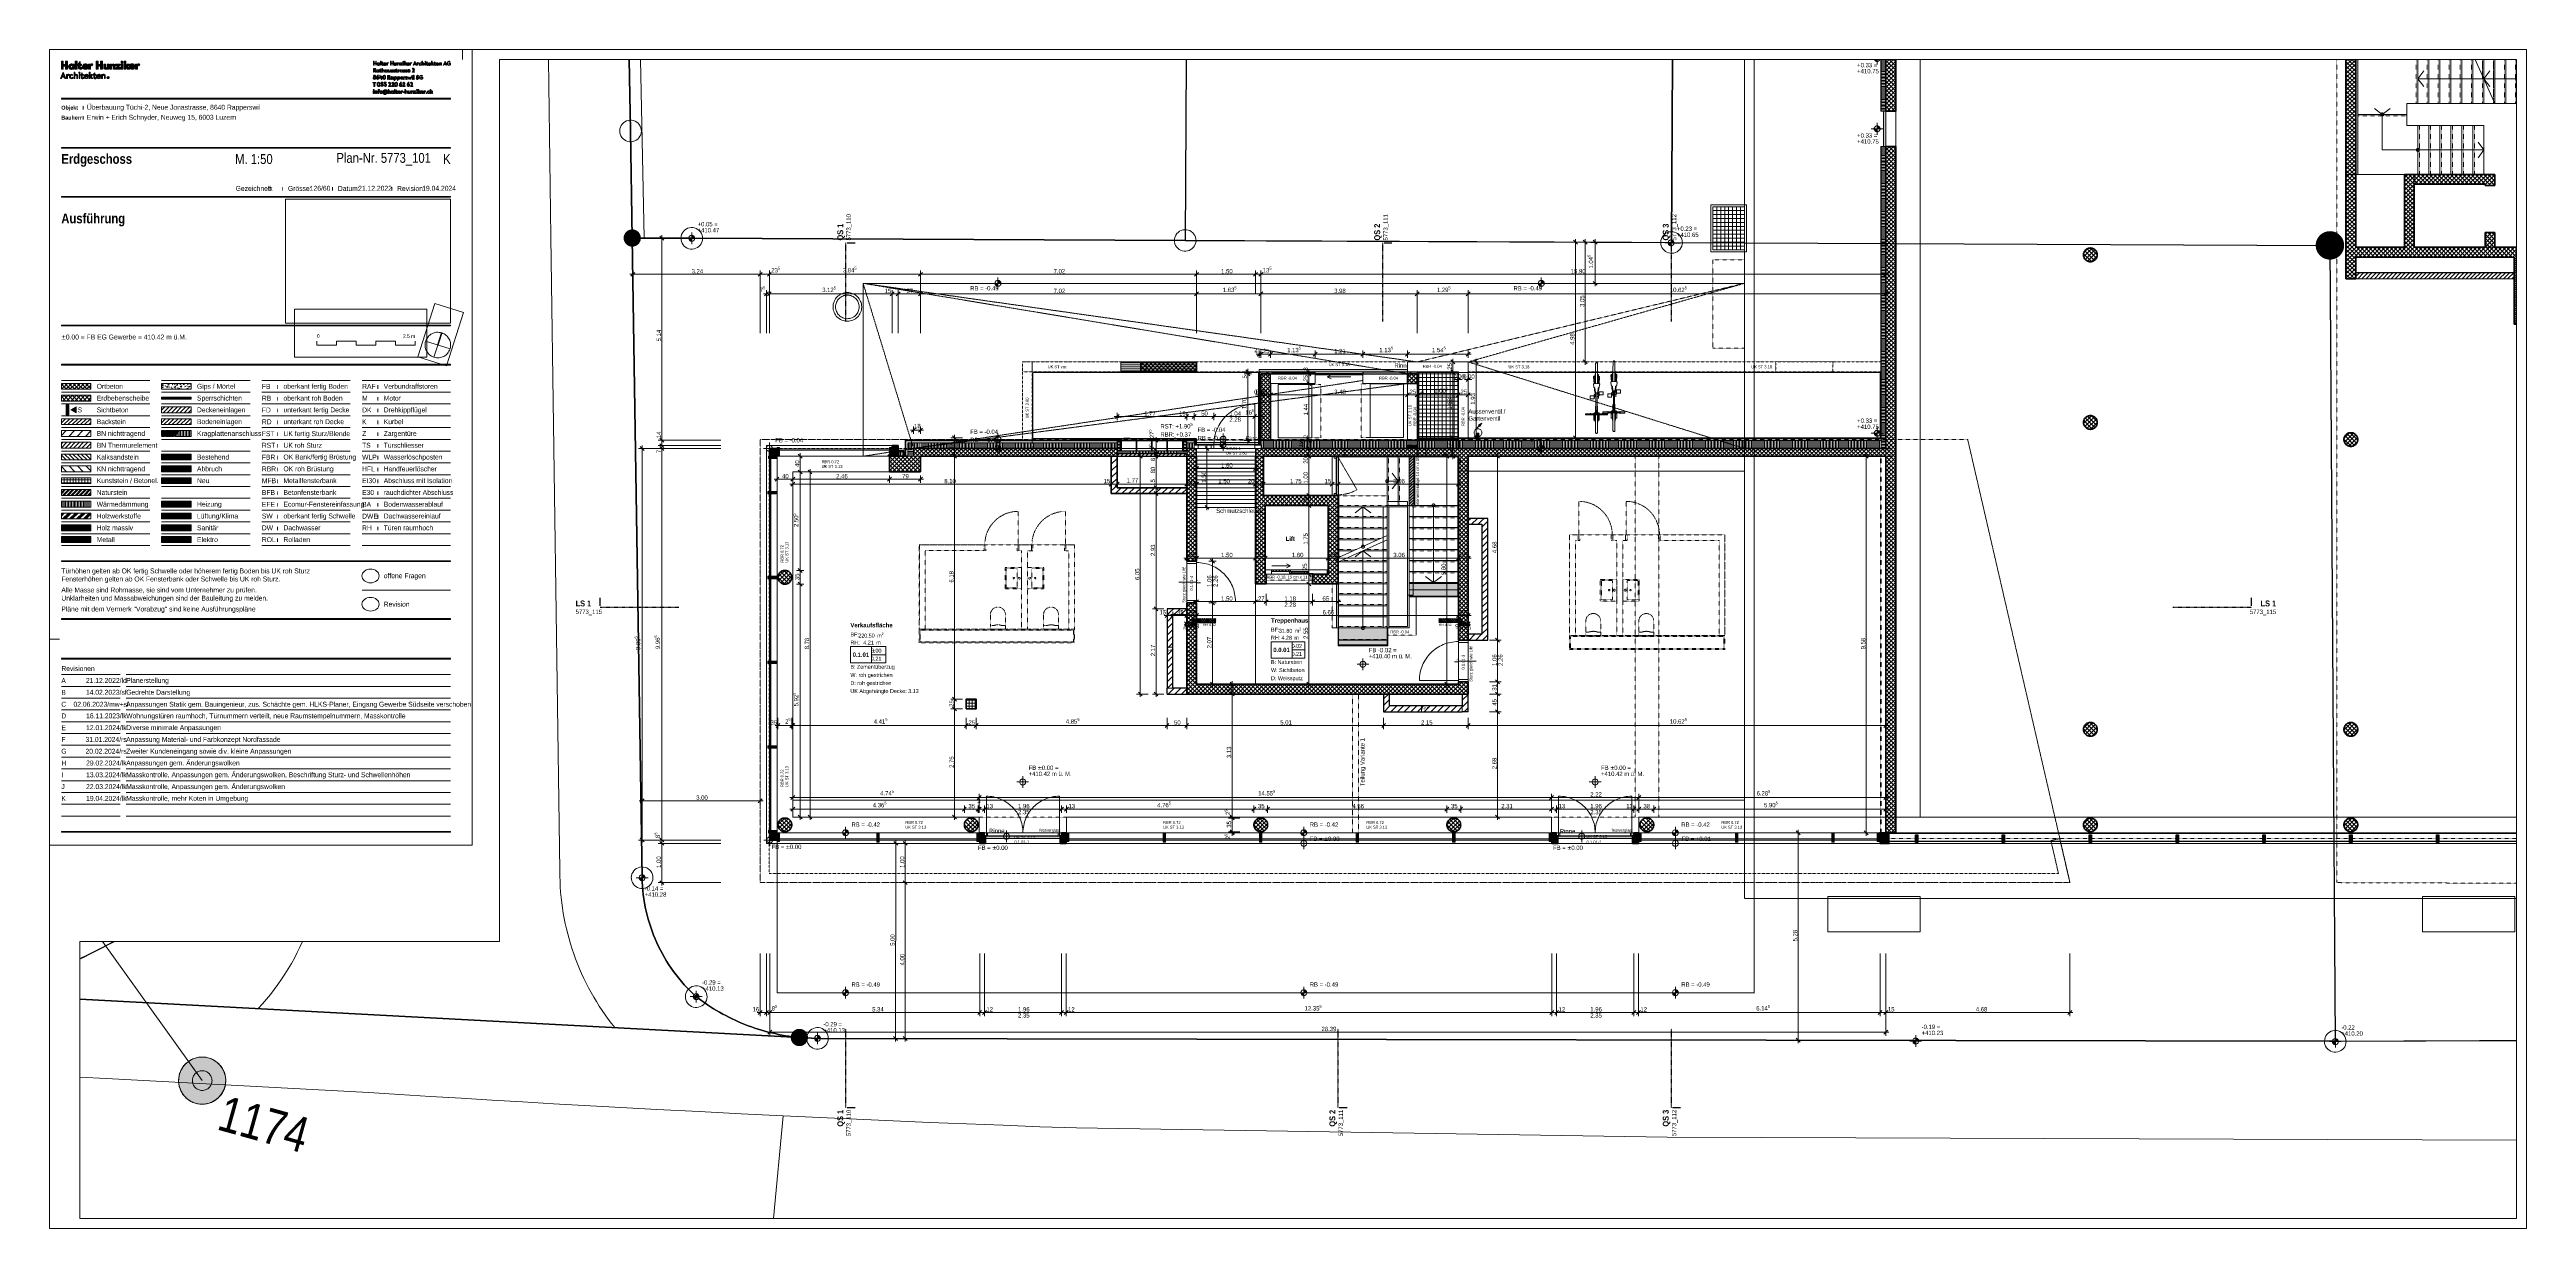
# Paper-space layout '5773_101 Erdgeschoss' of a CAD drawing. Header units: metres. Extents: x 10 to 1270, y 10 to 610.
# The model-space entities are those that its viewports show. They can reach past a viewport. Long polylines and large blocks are cut down to what shows.
import ezdxf
from ezdxf.xclip import XClip

# ---------------------------------------------------------------- set-up
doc = ezdxf.new("R2010")
doc.units = ezdxf.units.M
doc.header["$MEASUREMENT"] = 0
doc.header["$XCLIPFRAME"] = 0
for name, pattern in [('Strich 1_0.5mm', [0.075, 0.05, -0.025]), ('Strich 1_1mm', [0.1, 0.05, -0.05]), ('Strich 2', [0.141111, 0.070556, -0.070556]), ('Strich 2_1mm', [0.15, 0.1, -0.05]), ('Strich 3_1mm Kanten', [0.2, 0.15, -0.05]), ('Strich 6_1mm', [0.35, 0.3, -0.05]), ('Strichpunkt 1.5_0.75_0.75mm', [0.15, 0.075, -0.0375, 0, -0.0375]), ('Strichpunkt 3_1_1mm Achsen', [0.25, 0.15, -0.05, 0, -0.05]), ('Strichpunkt 6_2_2mm Schnitt', [0.5, 0.3, -0.1, 0, -0.1]), ('Wipeout_Contour', [1, 0, -1])]:
    doc.linetypes.add(name, pattern=pattern)
for name, color, linetype in [('0 Bauteilschraffuren Neu', 7, 'Continuous'), ('0 Neu', 7, 'Continuous'), ('0 Schichttrennlinien Neu', 7, 'Continuous'), ('000 Kataster', 7, 'Continuous'), ('000-2 Kataster Parzellenpunkte', 7, 'Continuous'), ('000-3 Kataster Parzellengrenzen', 7, 'Continuous'), ('010 Aussenwände', 7, 'Continuous'), ('010 Aussenwände Abbruch', 7, 'Continuous'), ('010 Aussenwände Bauteilschraffuren', 7, 'Continuous'), ('010 Aussenwände Bauteilschraffuren Neu', 7, 'Continuous'), ('010 Aussenwände Neu', 7, 'Continuous'), ('010 Aussenwände Schichttrennlinien', 7, 'Continuous'), ('010 Aussenwände Schichttrennlinien Neu', 7, 'Continuous'), ('010 Fenster Neu', 7, 'Continuous'), ('010 Türen', 7, 'Continuous'), ('010 Türen Neu', 7, 'Continuous'), ('015 Innenwände', 7, 'Continuous'), ('015 Innenwände Bauteilschraffuren', 7, 'Continuous'), ('015 Innenwände Bauteilschraffuren Neu', 7, 'Continuous'), ('015 Innenwände Neu', 7, 'Continuous'), ('015 Innenwände Schichttrennlinien', 7, 'Continuous'), ('015 Innenwände Schichttrennlinien Neu', 7, 'Continuous'), ('020 Stützen', 7, 'Continuous'), ('020 Stützen Bauteilschraffuren', 7, 'Continuous'), ('020 Stützen Bauteilschraffuren Neu', 7, 'Continuous'), ('020 Stützen Neu', 7, 'Continuous'), ('022 Betonbrüstungen Neu', 7, 'Continuous'), ('025 Unterzüge Neu', 7, 'Continuous'), ('026 Unterhalb', 7, 'Continuous'), ('026 Unterhalb Neu', 7, 'Continuous'), ('027 Oberhalb Neu', 7, 'Continuous'), ('030 Bodenaufbauten', 7, 'Continuous'), ('030 Bodenaufbauten Neu', 7, 'Continuous'), ('035 Decken', 7, 'Continuous'), ('035 Decken Abbruch', 7, 'Continuous'), ('035 Decken Neu', 7, 'Continuous'), ('035-20 Bodeneinlagen Neu', 7, 'Continuous'), ('035-3 Kragplatten Neu', 7, 'Continuous'), ('036 Deckenbekleidung Neu', 7, 'Continuous'), ('050 Geländer Bauteilschraffuren Neu', 7, 'Continuous'), ('050 Geländer Neu', 7, 'Continuous'), ('055 Treppen', 7, 'Continuous'), ('055 Treppen Neu', 7, 'Continuous'), ('060 Möbel Einbau Neu', 7, 'Continuous'), ('065 Möbel Einrichtung', 7, 'Continuous'), ('065 Möbel Einrichtung Neu', 7, 'Continuous'), ('080 Raum Innen Kontur Neu', 7, 'Continuous'), ('080 Raum Innen Text Neu', 7, 'Continuous'), ('080 Raum Innen Textrahmen Neu', 7, 'Continuous'), ('110 Bemassungen Ausführung Neu', 7, 'Continuous'), ('111 Bemassung Ausführung Koten Neu', 7, 'Continuous'), ('160 Beschriftungen Ausführung Neu', 7, 'Continuous'), ('200 Schnittlinien', 7, 'Continuous'), ('255 Plangrafiken', 7, 'Continuous'), ('255 Plangrafiken Abbruch', 7, 'Continuous'), ('260 Kennzeichnung Sichtbeton Neu', 7, 'Continuous'), ('305 Heizung Neu', 7, 'Continuous'), ('307 Heizung Beschriftung Neu', 7, 'Continuous'), ('320 Sanitär Neu', 7, 'Continuous'), ('322 Sanitär Beschriftung Neu', 7, 'Continuous'), ('501 Fixpunkte Neu', 7, 'Continuous'), ('5773_Modell_AF - Perspektive Plankopf_2_0', 7, 'Continuous'), ('5773_Modell_AF - Perspektive Plankopf_2_915 Layout Zeichnungen', 7, 'Continuous'), ('800 Plankopf', 7, 'Continuous'), ('900 Layout Beschriftungen', 7, 'Continuous'), ('910 Layout Planrahmen', 7, 'Continuous'), ('915 Layout Zeichnungen', 7, 'Continuous'), ('P11_Plankopf_Ausführung_AF_4_0', 7, 'Continuous'), ('P11_Plankopf_Ausführung_AF_4_800 Plankopf', 7, 'Continuous'), ('P11_Plankopf_Ausführung_AF_4_900 Layout Beschriftungen Neu', 7, 'Continuous')]:
    doc.layers.add(name, color=color, linetype=linetype)
doc.layers.add('NonPlottable_905 Layout Plankopf', color=7, linetype='Continuous', plot=False)
doc.layers.add('NonPlottable_915 Layout Zeichnungen', color=7, linetype='Continuous', plot=False)
doc.styles.add('ERSTELLTER_STIL_1', font='ARIALN.TTF')
doc.styles.add('ERSTELLTER_STIL_2', font='ARIALN.TTF')
doc.styles.add('ERSTELLTER_STIL_3', font='arial.ttf')
doc.linetypes.add('Blase - eng', pattern='A,0,[2,5773_101 Erdgeschoss1.Shx,S=7.97433e-05,R=0,X=-1.28657e-06,Y=0.000244913],-0.01,0', length=0.01)
doc.linetypes.add('Rettungsachse', pattern='A,0,[3,5773_101 Erdgeschoss1.Shx,S=0.00015873,R=0,X=0,Y=0],-0.0205,0', length=0.0205)
doc.linetypes.add('Unsichtbare Linie', pattern='A,0,[1,5773_101 Erdgeschoss1.Shx,S=500,R=0,X=0,Y=0],-500,0', length=500)
doc.dimstyles.new('ERSTELLTER_STIL__1', dxfattribs={"dimtxt": 0.11, "dimasz": 0.095, "dimexe": 0.18, "dimexo": 0.2, "dimgap": 0, "dimtad": 1, "dimzin": 0, "dimdsep": 46, "dimtxsty": 'ERSTELLTER_STIL_2', "dimblk": 'ARROWHEAD_6', "dimblk1": 'ARROWHEAD_6', "dimblk2": 'ARROWHEAD_6', "dimcen": 0.09, "dimclrd": 7, "dimclre": 7, "dimclrt": 7, "dimazin": 0, "dimtfac": 1, "dimtdec": 4, "dimtmove": 0, "dimatfit": 3, "dimfxl": 1, "dimtolj": 1, "dimtzin": 0, "dimarcsym": 0})
doc.dimstyles.new('ERSTELLTER_STIL__10', dxfattribs={"dimtxt": 0.11, "dimasz": 0.095, "dimexe": 0.18, "dimexo": 0.0625, "dimgap": 0, "dimtad": 1, "dimtih": 1, "dimtoh": 1, "dimzin": 0, "dimdsep": 46, "dimtxsty": 'ERSTELLTER_STIL_2', "dimblk": 'ARROWHEAD_6', "dimblk1": 'ARROWHEAD_6', "dimblk2": 'ARROWHEAD_6', "dimcen": 0.09, "dimclrd": 7, "dimclre": 7, "dimclrt": 7, "dimazin": 0, "dimtfac": 1, "dimtdec": 4, "dimtmove": 0, "dimatfit": 3, "dimfxl": 1, "dimtolj": 1, "dimtzin": 0, "dimarcsym": 0})
doc.dimstyles.new('ERSTELLTER_STIL__11', dxfattribs={"dimtxt": 0.11, "dimasz": 0.095, "dimexe": 0.18, "dimexo": 1, "dimgap": 0, "dimtad": 1, "dimtih": 1, "dimtoh": 1, "dimzin": 0, "dimdsep": 46, "dimtxsty": 'ERSTELLTER_STIL_2', "dimblk": 'ARROWHEAD_6', "dimblk1": 'ARROWHEAD_6', "dimblk2": 'ARROWHEAD_6', "dimcen": 0.09, "dimclrd": 7, "dimclre": 7, "dimclrt": 7, "dimazin": 0, "dimtfac": 1, "dimtdec": 4, "dimtmove": 0, "dimatfit": 3, "dimfxl": 1, "dimtolj": 1, "dimtzin": 0, "dimarcsym": 0})
doc.dimstyles.new('ERSTELLTER_STIL__12', dxfattribs={"dimtxt": 0.11, "dimasz": 0.095, "dimexe": 0.18, "dimexo": 1.5, "dimgap": 0, "dimtad": 1, "dimzin": 0, "dimdsep": 46, "dimtxsty": 'ERSTELLTER_STIL_2', "dimblk": 'ARROWHEAD_6', "dimblk1": 'ARROWHEAD_6', "dimblk2": 'ARROWHEAD_6', "dimcen": 0.09, "dimclrd": 7, "dimclre": 7, "dimclrt": 7, "dimazin": 0, "dimtfac": 1, "dimtdec": 4, "dimtmove": 0, "dimatfit": 3, "dimfxl": 1, "dimtolj": 1, "dimtzin": 0, "dimarcsym": 0})
doc.dimstyles.new('ERSTELLTER_STIL__13', dxfattribs={"dimtxt": 0.11, "dimasz": 0.095, "dimexe": 0.18, "dimexo": 2, "dimgap": 0, "dimtad": 1, "dimtih": 1, "dimtoh": 1, "dimzin": 0, "dimdsep": 46, "dimtxsty": 'ERSTELLTER_STIL_2', "dimblk": 'ARROWHEAD_6', "dimblk1": 'ARROWHEAD_6', "dimblk2": 'ARROWHEAD_6', "dimcen": 0.09, "dimclrd": 7, "dimclre": 7, "dimclrt": 7, "dimazin": 0, "dimtfac": 1, "dimtdec": 4, "dimtmove": 0, "dimatfit": 3, "dimfxl": 1, "dimtolj": 1, "dimtzin": 0, "dimarcsym": 0})
doc.dimstyles.new('ERSTELLTER_STIL__14', dxfattribs={"dimtxt": 0.11, "dimasz": 0.095, "dimexe": 0.18, "dimexo": 2, "dimgap": 0, "dimtad": 1, "dimzin": 0, "dimdsep": 46, "dimtxsty": 'ERSTELLTER_STIL_2', "dimblk": 'ARROWHEAD_6', "dimblk1": 'ARROWHEAD_6', "dimblk2": 'ARROWHEAD_6', "dimcen": 0.09, "dimclrd": 7, "dimclre": 7, "dimclrt": 7, "dimazin": 0, "dimtfac": 1, "dimtdec": 4, "dimtmove": 0, "dimatfit": 3, "dimfxl": 1, "dimtolj": 1, "dimtzin": 0, "dimarcsym": 0})
doc.dimstyles.new('ERSTELLTER_STIL__2', dxfattribs={"dimtxt": 0.11, "dimasz": 0.095, "dimexe": 0.18, "dimexo": 0.2, "dimgap": 0, "dimtad": 1, "dimtih": 1, "dimtoh": 1, "dimzin": 0, "dimdsep": 46, "dimtxsty": 'ERSTELLTER_STIL_2', "dimblk": 'ARROWHEAD_6', "dimblk1": 'ARROWHEAD_6', "dimblk2": 'ARROWHEAD_6', "dimcen": 0.09, "dimclrd": 7, "dimclre": 7, "dimclrt": 7, "dimazin": 0, "dimtfac": 1, "dimtdec": 4, "dimtmove": 0, "dimatfit": 3, "dimfxl": 1, "dimtolj": 1, "dimtzin": 0, "dimarcsym": 0})
doc.dimstyles.new('ERSTELLTER_STIL__3', dxfattribs={"dimtxt": 0.11, "dimasz": 0.095, "dimexe": 0.18, "dimexo": 0.0625, "dimgap": 0, "dimtad": 1, "dimtih": 1, "dimtoh": 1, "dimzin": 0, "dimdsep": 46, "dimtxsty": 'ERSTELLTER_STIL_2', "dimblk": 'ARROWHEAD_6', "dimblk1": 'ARROWHEAD_6', "dimblk2": 'ARROWHEAD_6', "dimcen": 0.09, "dimse1": 1, "dimse2": 1, "dimclrd": 7, "dimclre": 7, "dimclrt": 7, "dimazin": 0, "dimtfac": 1, "dimtdec": 4, "dimtmove": 0, "dimatfit": 3, "dimfxl": 1, "dimtolj": 1, "dimtzin": 0, "dimarcsym": 0})
doc.dimstyles.new('ERSTELLTER_STIL__4', dxfattribs={"dimtxt": 0.11, "dimasz": 0.095, "dimexe": 0.18, "dimexo": 0.0625, "dimgap": 0, "dimtad": 1, "dimzin": 0, "dimdsep": 46, "dimtxsty": 'ERSTELLTER_STIL_2', "dimblk": 'ARROWHEAD_6', "dimblk1": 'ARROWHEAD_6', "dimblk2": 'ARROWHEAD_6', "dimcen": 0.09, "dimse1": 1, "dimse2": 1, "dimclrd": 7, "dimclre": 7, "dimclrt": 7, "dimazin": 0, "dimtfac": 1, "dimtdec": 4, "dimtmove": 0, "dimatfit": 3, "dimfxl": 1, "dimtolj": 1, "dimtzin": 0, "dimarcsym": 0})
doc.dimstyles.new('ERSTELLTER_STIL__5', dxfattribs={"dimtxt": 0.11, "dimasz": 0.095, "dimexe": 0.18, "dimexo": 0.4, "dimgap": 0, "dimtad": 1, "dimtih": 1, "dimtoh": 1, "dimzin": 0, "dimdsep": 46, "dimtxsty": 'ERSTELLTER_STIL_2', "dimblk": 'ARROWHEAD_6', "dimblk1": 'ARROWHEAD_6', "dimblk2": 'ARROWHEAD_6', "dimcen": 0.09, "dimclrd": 7, "dimclre": 7, "dimclrt": 7, "dimazin": 0, "dimtfac": 1, "dimtdec": 4, "dimtmove": 0, "dimatfit": 3, "dimfxl": 1, "dimtolj": 1, "dimtzin": 0, "dimarcsym": 0})
doc.dimstyles.new('ERSTELLTER_STIL__6', dxfattribs={"dimtxt": 0.11, "dimasz": 0.095, "dimexe": 0.18, "dimexo": 0.0625, "dimgap": 0, "dimtad": 1, "dimtih": 1, "dimtoh": 1, "dimzin": 0, "dimdsep": 46, "dimtxsty": 'ERSTELLTER_STIL_2', "dimblk": 'ARROWHEAD_6', "dimblk1": 'ARROWHEAD_6', "dimblk2": 'ARROWHEAD_6', "dimcen": 0.09, "dimse1": 1, "dimse2": 1, "dimclrd": 7, "dimclre": 7, "dimclrt": 7, "dimazin": 0, "dimtfac": 1, "dimtdec": 4, "dimtmove": 2, "dimatfit": 3, "dimfxl": 1, "dimtolj": 1, "dimtzin": 0, "dimarcsym": 0})
doc.dimstyles.new('ERSTELLTER_STIL__7', dxfattribs={"dimtxt": 0.11, "dimasz": 0.095, "dimexe": 0.18, "dimexo": 0.0625, "dimgap": 0, "dimtad": 1, "dimzin": 0, "dimdsep": 46, "dimtxsty": 'ERSTELLTER_STIL_2', "dimblk": 'ARROWHEAD_6', "dimblk1": 'ARROWHEAD_6', "dimblk2": 'ARROWHEAD_6', "dimcen": 0.09, "dimse1": 1, "dimse2": 1, "dimclrd": 7, "dimclre": 7, "dimclrt": 7, "dimazin": 0, "dimtfac": 1, "dimtdec": 4, "dimtmove": 2, "dimatfit": 3, "dimfxl": 1, "dimtolj": 1, "dimtzin": 0, "dimarcsym": 0})
doc.dimstyles.new('ERSTELLTER_STIL__8', dxfattribs={"dimtxt": 0.11, "dimasz": 0.095, "dimexe": 0.18, "dimexo": 0.5, "dimgap": 0, "dimtad": 1, "dimtih": 1, "dimtoh": 1, "dimzin": 0, "dimdsep": 46, "dimtxsty": 'ERSTELLTER_STIL_2', "dimblk": 'ARROWHEAD_6', "dimblk1": 'ARROWHEAD_6', "dimblk2": 'ARROWHEAD_6', "dimcen": 0.09, "dimclrd": 7, "dimclre": 7, "dimclrt": 7, "dimazin": 0, "dimtfac": 1, "dimtdec": 4, "dimtmove": 0, "dimatfit": 3, "dimfxl": 1, "dimtolj": 1, "dimtzin": 0, "dimarcsym": 0})
doc.dimstyles.new('ERSTELLTER_STIL__9', dxfattribs={"dimtxt": 0.11, "dimasz": 0.095, "dimexe": 0.18, "dimexo": 1.5, "dimgap": 0, "dimtad": 1, "dimtih": 1, "dimtoh": 1, "dimzin": 0, "dimdsep": 46, "dimtxsty": 'ERSTELLTER_STIL_2', "dimblk": 'ARROWHEAD_6', "dimblk1": 'ARROWHEAD_6', "dimblk2": 'ARROWHEAD_6', "dimcen": 0.09, "dimclrd": 7, "dimclre": 7, "dimclrt": 7, "dimazin": 0, "dimtfac": 1, "dimtdec": 4, "dimtmove": 0, "dimatfit": 3, "dimfxl": 1, "dimtolj": 1, "dimtzin": 0, "dimarcsym": 0})
picture_1 = doc.add_image_def('image1.tif', size_in_pixel=(800, 600))
pattern_1 = [(45, (0, 0), (-0.05303301, 0.05303301), []), (135, (0, 0), (0.05303301, 0.05303301), [])]
pattern_2 = [(45, (0, 0), (-0.053033, 0.053033), [])]
pattern_3 = [(270, (0, 0), (0.0375, 0), [])]
pattern_4 = [(90, (0, 0), (-0.0375, 0), [])]
pattern_5 = [(45, (0, 0), (-0.0848528, 0.0848528), [])]
pattern_6 = [(2e-13, (0, 0), (0, 0.0375), [])]
pattern_7 = [(0, (0, 0), (0, 0.015), [])]
pattern_8 = [(45, (275.403651, -152.253022), (-0.00106066, 0.00106066), []), (135, (275.403651, -152.253022), (0.00106066, 0.00106066), [])]
pattern_9 = [(45, (275.403651, -152.253022), (-0.00106066, 0.00106066), [])]
pattern_10 = [(90, (275.40365094, -152.2530221), (-0.00075, 0), [])]

# ---------------------------------------------------------------- blocks, each defined once
blk = doc.blocks.new('Zeichnung_1_2', base_point=(130, 470.8))
at = {"color": 254, "linetype": 'Wipeout_Contour', "lineweight": 0, "ltscale": 2129.960351}
blk.add_wipeout([(130, 470.8), (214, 470.8), (214, 533.8), (130, 533.8)], dxfattribs=at).dxf.layer = '5773_Modell_AF - Perspektive Plankopf_2_915 Layout Zeichnungen'
at = {"layer": '5773_Modell_AF - Perspektive Plankopf_2_0', "color": 7, "lineweight": 13}
image = blk.add_image(picture_1, insert=(130, 470.8), size_in_units=(84, 63), dxfattribs=at)
image.set_boundary_path([(-0.5, -0.5), (799.5, 599.5)])
blk = doc.blocks.new('*D1')
at = {"layer": '110 Bemassungen Ausführung Neu', "color": 7, "linetype": 'Continuous', "lineweight": 13}
for p, q in [((-9.505, 3.545), (-9.505, 3.47)), ((-9.5987, 3.47), (-9.305, 3.47)), ((-9.505, 3.47), (-9.505, 3)), ((-9.5987, 3), (-9.305, 3))]:
    blk.add_line(p, q, dxfattribs=at)
at = {"layer": '110 Bemassungen Ausführung Neu', "color": 7, "linetype": 'Continuous', "lineweight": 18}
for p, q in [((-9.455, 3.42), (-9.555, 3.52)), ((-9.455, 2.95), (-9.555, 3.05))]:
    blk.add_line(p, q, dxfattribs=at)
at = {"layer": '110 Bemassungen Ausführung Neu', "color": 7, "lineweight": 13, "insert": (-9.527, 3.1642), "char_height": 0.11, "attachment_point": 7, "rotation": 90, "style": 'ERSTELLTER_STIL_2'}
blk.add_mtext('\\A1;{\\pql;\\fArial Narrow|b0|i0|c0|p0;\\W1.000000;47}', dxfattribs=at)
blk = doc.blocks.new('ARROWHEAD_6')
at = {"color": 0, "linetype": 'Continuous', "lineweight": 0}
for p, q in [((-0.5, -0.5), (0.5, 0.5)), ((0, 0), (-1, 0))]:
    blk.add_line(p, q, dxfattribs=at)
blk = doc.blocks.new('*D3')
at = {"layer": '110 Bemassungen Ausführung Neu', "color": 7, "linetype": 'Continuous', "lineweight": 13}
blk.add_line((-9.505, 3.47), (-9.505, 3), dxfattribs=at)
at = {"layer": '110 Bemassungen Ausführung Neu', "color": 7, "linetype": 'Continuous', "lineweight": 18}
blk.add_line((-9.455, 2.95), (-9.555, 3.05), dxfattribs=at)
blk = doc.blocks.new('*D4')
at = {"layer": '110 Bemassungen Ausführung Neu', "color": 7, "linetype": 'Continuous', "lineweight": 13}
for p, q in [((-9.505, 3.47), (-9.505, 3)), ((-9.505, 3), (-9.505, -3.18)), ((-9.505, -3.18), (-9.505, -3.43))]:
    blk.add_line(p, q, dxfattribs=at)
at = {"layer": '110 Bemassungen Ausführung Neu', "color": 7, "linetype": 'Continuous', "lineweight": 18}
for p, q in [((-9.455, 2.95), (-9.555, 3.05)), ((-9.455, -3.23), (-9.555, -3.13))]:
    blk.add_line(p, q, dxfattribs=at)
at = {"layer": '110 Bemassungen Ausführung Neu', "color": 7, "lineweight": 13, "insert": (-9.527, -0.2139), "char_height": 0.11, "attachment_point": 7, "rotation": 90, "style": 'ERSTELLTER_STIL_2'}
blk.add_mtext('\\A1;{\\pql;\\fArial Narrow|b0|i0|c0|p0;\\W1.000000;6.18}', dxfattribs=at)
blk = doc.blocks.new('*D5')
at = {"layer": '110 Bemassungen Ausführung Neu', "color": 7, "linetype": 'Continuous', "lineweight": 13}
for p, q in [((-9.505, 3), (-9.505, -3.18)), ((-9.5987, -3.18), (-9.305, -3.18)), ((-9.505, -3.18), (-9.505, -3.43)), ((-9.5987, -3.43), (-9.305, -3.43)), ((-9.505, -3.43), (-9.505, -6.18))]:
    blk.add_line(p, q, dxfattribs=at)
at = {"layer": '110 Bemassungen Ausführung Neu', "color": 7, "linetype": 'Continuous', "lineweight": 18}
for p, q in [((-9.455, -3.23), (-9.555, -3.13)), ((-9.455, -3.48), (-9.555, -3.38))]:
    blk.add_line(p, q, dxfattribs=at)
at = {"layer": '110 Bemassungen Ausführung Neu', "color": 7, "lineweight": 13, "insert": (-9.527, -3.3758), "char_height": 0.11, "attachment_point": 7, "rotation": 90, "style": 'ERSTELLTER_STIL_2'}
blk.add_mtext('\\A1;{\\pql;\\fArial Narrow|b0|i0|c0|p0;\\W1.000000;25}', dxfattribs=at)
blk = doc.blocks.new('*D6')
at = {"layer": '110 Bemassungen Ausführung Neu', "color": 7, "linetype": 'Continuous', "lineweight": 18}
for p, q in [((-9.455, -3.48), (-9.555, -3.38)), ((-9.555, -6.13), (-9.455, -6.23))]:
    blk.add_line(p, q, dxfattribs=at)
at = {"layer": '110 Bemassungen Ausführung Neu', "color": 7, "linetype": 'Continuous', "lineweight": 13}
for p, q in [((-9.505, -3.43), (-9.505, -6.18)), ((-9.5987, -6.18), (-9.305, -6.18)), ((-9.505, -6.18), (-9.505, -6.255))]:
    blk.add_line(p, q, dxfattribs=at)
at = {"layer": '110 Bemassungen Ausführung Neu', "color": 7, "lineweight": 13, "insert": (-9.527, -4.9289), "char_height": 0.11, "attachment_point": 7, "rotation": 90, "style": 'ERSTELLTER_STIL_2'}
blk.add_mtext('\\A1;{\\pql;\\fArial Narrow|b0|i0|c0|p0;\\W1.000000;2.75}', dxfattribs=at)
blk = doc.blocks.new('*D7')
at = {"layer": '110 Bemassungen Ausführung Neu', "color": 7, "linetype": 'Continuous', "lineweight": 13}
for p, q in [((-3.35, -0.7937), (-3.35, -0.5)), ((-1.85, -0.7937), (-1.85, -0.5)), ((-3.425, -0.7), (-3.35, -0.7)), ((-3.35, -0.7), (-1.85, -0.7))]:
    blk.add_line(p, q, dxfattribs=at)
at = {"layer": '110 Bemassungen Ausführung Neu', "color": 7, "linetype": 'Continuous', "lineweight": 18}
for p, q in [((-3.3, -0.65), (-3.4, -0.75)), ((-1.8, -0.65), (-1.9, -0.75))]:
    blk.add_line(p, q, dxfattribs=at)
at = {"layer": '110 Bemassungen Ausführung Neu', "color": 7, "lineweight": 13, "insert": (-2.7239, -0.678), "char_height": 0.11, "attachment_point": 7, "style": 'ERSTELLTER_STIL_2'}
blk.add_mtext('\\A1;{\\pql;\\fArial Narrow|b0|i0|c0|p0;\\W1.000000;1.50}', dxfattribs=at)
blk = doc.blocks.new('*D8')
at = {"layer": '110 Bemassungen Ausführung Neu', "color": 7, "linetype": 'Continuous', "lineweight": 13}
for p, q in [((-1.85, -0.7937), (-1.85, -0.5)), ((-1.58, -0.7937), (-1.58, -0.5)), ((-1.85, -0.7), (-1.58, -0.7))]:
    blk.add_line(p, q, dxfattribs=at)
at = {"layer": '110 Bemassungen Ausführung Neu', "color": 7, "linetype": 'Continuous', "lineweight": 18}
for p, q in [((-1.8, -0.65), (-1.9, -0.75)), ((-1.53, -0.65), (-1.63, -0.75))]:
    blk.add_line(p, q, dxfattribs=at)
at = {"layer": '110 Bemassungen Ausführung Neu', "color": 7, "lineweight": 13, "insert": (-1.7858, -0.678), "char_height": 0.11, "attachment_point": 7, "style": 'ERSTELLTER_STIL_2'}
blk.add_mtext('\\A1;{\\pql;\\fArial Narrow|b0|i0|c0|p0;\\W1.000000;27}', dxfattribs=at)
blk = doc.blocks.new('*D9')
at = {"layer": '110 Bemassungen Ausführung Neu', "color": 7, "linetype": 'Continuous', "lineweight": 13}
for p, q in [((-1.58, -0.7937), (-1.58, -0.5)), ((-0.4, -0.7937), (-0.4, -0.5)), ((-1.58, -0.7), (-0.4, -0.7))]:
    blk.add_line(p, q, dxfattribs=at)
at = {"layer": '110 Bemassungen Ausführung Neu', "color": 7, "linetype": 'Continuous', "lineweight": 18}
for p, q in [((-1.53, -0.65), (-1.63, -0.75)), ((-0.35, -0.65), (-0.45, -0.75))]:
    blk.add_line(p, q, dxfattribs=at)
at = {"layer": '110 Bemassungen Ausführung Neu', "color": 7, "lineweight": 13, "char_height": 0.11, "attachment_point": 7, "style": 'ERSTELLTER_STIL_2'}
for s, insert in [('\\A1;{\\pql;\\fArial Narrow|b0|i0|c0|p0;\\W1.000000;1.18}', (-1.1139, -0.678)), ('\\A1;{\\pql;\\fArial Narrow|b0|i0|c0|p0;\\W1.000000;2.28}', (-1.1139, -0.832))]:
    blk.add_mtext(s, dxfattribs=dict(at, insert=insert))
blk = doc.blocks.new('*D10')
at = {"layer": '110 Bemassungen Ausführung Neu', "color": 7, "linetype": 'Continuous', "lineweight": 13}
for p, q in [((-0.4, -0.7937), (-0.4, -0.5)), ((0.25, -0.7937), (0.25, -0.5)), ((-0.4, -0.7), (0.25, -0.7)), ((0.25, -0.7), (0.325, -0.7))]:
    blk.add_line(p, q, dxfattribs=at)
at = {"layer": '110 Bemassungen Ausführung Neu', "color": 7, "linetype": 'Continuous', "lineweight": 18}
for p, q in [((-0.35, -0.65), (-0.45, -0.75)), ((0.2, -0.75), (0.3, -0.65))]:
    blk.add_line(p, q, dxfattribs=at)
at = {"layer": '110 Bemassungen Ausführung Neu', "color": 7, "lineweight": 13, "insert": (-0.1458, -0.678), "char_height": 0.11, "attachment_point": 7, "style": 'ERSTELLTER_STIL_2'}
blk.add_mtext('\\A1;{\\pql;\\fArial Narrow|b0|i0|c0|p0;\\W1.000000;65}', dxfattribs=at)
blk = doc.blocks.new('*D11')
at = {"layer": '110 Bemassungen Ausführung Neu', "color": 7, "linetype": 'Continuous', "lineweight": 13}
for p, q in [((-3.6, 0.2093), (-3.6, 0.503)), ((-3.35, 0.2093), (-3.35, 0.503)), ((-3.675, 0.4093), (-3.6, 0.4093)), ((-3.6, 0.4093), (-3.35, 0.4093))]:
    blk.add_line(p, q, dxfattribs=at)
at = {"layer": '110 Bemassungen Ausführung Neu', "color": 7, "linetype": 'Continuous', "lineweight": 18}
for p, q in [((-3.55, 0.4593), (-3.65, 0.3593)), ((-3.3, 0.4593), (-3.4, 0.3593))]:
    blk.add_line(p, q, dxfattribs=at)
at = {"layer": '110 Bemassungen Ausführung Neu', "color": 7, "lineweight": 13, "insert": (-3.5458, 0.4313), "char_height": 0.11, "attachment_point": 7, "style": 'ERSTELLTER_STIL_2'}
blk.add_mtext('\\A1;{\\pql;\\fArial Narrow|b0|i0|c0|p0;\\W1.000000;25}', dxfattribs=at)
blk = doc.blocks.new('*D12')
at = {"layer": '110 Bemassungen Ausführung Neu', "color": 7, "linetype": 'Continuous', "lineweight": 13}
for p, q in [((-1.85, 0.3155), (-1.85, 0.6093)), ((-3.35, 0.2093), (-3.35, 0.503)), ((-3.35, 0.4093), (-1.85, 0.4093))]:
    blk.add_line(p, q, dxfattribs=at)
at = {"layer": '110 Bemassungen Ausführung Neu', "color": 7, "linetype": 'Continuous', "lineweight": 18}
for p, q in [((-3.3, 0.4593), (-3.4, 0.3593)), ((-1.8, 0.4593), (-1.9, 0.3593))]:
    blk.add_line(p, q, dxfattribs=at)
at = {"layer": '110 Bemassungen Ausführung Neu', "color": 7, "lineweight": 13, "insert": (-2.7239, 0.4313), "char_height": 0.11, "attachment_point": 7, "style": 'ERSTELLTER_STIL_2'}
blk.add_mtext('\\A1;{\\pql;\\fArial Narrow|b0|i0|c0|p0;\\W1.000000;1.50}', dxfattribs=at)
blk = doc.blocks.new('*D13')
at = {"layer": '110 Bemassungen Ausführung Neu', "color": 7, "linetype": 'Continuous', "lineweight": 13}
blk.add_line((-1.85, 0.3155), (-1.85, 0.6093), dxfattribs=at)
at = {"layer": '110 Bemassungen Ausführung Neu', "color": 7, "linetype": 'Continuous', "lineweight": 18}
blk.add_line((-1.8, 0.4593), (-1.9, 0.3593), dxfattribs=at)
blk = doc.blocks.new('*D14')
at = {"layer": '110 Bemassungen Ausführung Neu', "color": 7, "linetype": 'Continuous', "lineweight": 13}
for p, q in [((-1.85, 0.3155), (-1.85, 0.6093)), ((-1.6, 0.3155), (-1.6, 0.6093)), ((-1.85, 0.4093), (-1.6, 0.4093))]:
    blk.add_line(p, q, dxfattribs=at)
at = {"layer": '110 Bemassungen Ausführung Neu', "color": 7, "linetype": 'Continuous', "lineweight": 18}
for p, q in [((-1.8, 0.4593), (-1.9, 0.3593)), ((-1.55, 0.4593), (-1.65, 0.3593))]:
    blk.add_line(p, q, dxfattribs=at)
at = {"layer": '110 Bemassungen Ausführung Neu', "color": 7, "lineweight": 13, "insert": (-1.7958, 0.4313), "char_height": 0.11, "attachment_point": 7, "style": 'ERSTELLTER_STIL_2'}
blk.add_mtext('\\A1;{\\pql;\\fArial Narrow|b0|i0|c0|p0;\\W1.000000;25}', dxfattribs=at)
blk = doc.blocks.new('*D15')
at = {"layer": '110 Bemassungen Ausführung Neu', "color": 7, "linetype": 'Continuous', "lineweight": 13}
blk.add_line((-1.6, 0.3155), (-1.6, 0.6093), dxfattribs=at)
at = {"layer": '110 Bemassungen Ausführung Neu', "color": 7, "linetype": 'Continuous', "lineweight": 18}
blk.add_line((-1.55, 0.4593), (-1.65, 0.3593), dxfattribs=at)
blk = doc.blocks.new('*D16')
at = {"layer": '110 Bemassungen Ausführung Neu', "color": 7, "linetype": 'Continuous', "lineweight": 13}
for p, q in [((-1.6, 0.3155), (-1.6, 0.6093)), ((-1.6, 0.4093), (0, 0.4093))]:
    blk.add_line(p, q, dxfattribs=at)
at = {"layer": '110 Bemassungen Ausführung Neu', "color": 7, "linetype": 'Continuous', "lineweight": 18}
for p, q in [((-1.55, 0.4593), (-1.65, 0.3593)), ((0.05, 0.4593), (-0.05, 0.3593))]:
    blk.add_line(p, q, dxfattribs=at)
at = {"layer": '110 Bemassungen Ausführung Neu', "color": 7, "lineweight": 13, "insert": (-0.9239, 0.4313), "char_height": 0.11, "attachment_point": 7, "style": 'ERSTELLTER_STIL_2'}
blk.add_mtext('\\A1;{\\pql;\\fArial Narrow|b0|i0|c0|p0;\\W1.000000;1.60}', dxfattribs=at)
blk = doc.blocks.new('*D17')
at = {"layer": '110 Bemassungen Ausführung Neu', "color": 7, "linetype": 'Continuous', "lineweight": 18}
blk.add_line((0.05, 0.4593), (-0.05, 0.3593), dxfattribs=at)
at = {"layer": '110 Bemassungen Ausführung Neu', "color": 7, "linetype": 'Continuous', "lineweight": 13}
blk.add_line((-1.6, 0.4093), (0, 0.4093), dxfattribs=at)
blk = doc.blocks.new('*D18')
at = {"layer": '110 Bemassungen Ausführung Neu', "color": 7, "linetype": 'Continuous', "lineweight": 13}
for p, q in [((0, 0.3155), (0, 0.6093)), ((0.25, 0.3155), (0.25, 0.6093)), ((-1.6, 0.4093), (0, 0.4093)), ((0, 0.4093), (0.25, 0.4093)), ((0.25, 0.4093), (3.31, 0.4093))]:
    blk.add_line(p, q, dxfattribs=at)
at = {"layer": '110 Bemassungen Ausführung Neu', "color": 7, "linetype": 'Continuous', "lineweight": 18}
for p, q in [((0.05, 0.4593), (-0.05, 0.3593)), ((0.3, 0.4593), (0.2, 0.3593))]:
    blk.add_line(p, q, dxfattribs=at)
at = {"layer": '110 Bemassungen Ausführung Neu', "color": 7, "lineweight": 13, "insert": (0.0542, 0.4313), "char_height": 0.11, "attachment_point": 7, "style": 'ERSTELLTER_STIL_2'}
blk.add_mtext('\\A1;{\\pql;\\fArial Narrow|b0|i0|c0|p0;\\W1.000000;25}', dxfattribs=at)
blk = doc.blocks.new('*D19')
at = {"layer": '110 Bemassungen Ausführung Neu', "color": 7, "linetype": 'Continuous', "lineweight": 18}
blk.add_line((0.3, 0.4593), (0.2, 0.3593), dxfattribs=at)
at = {"layer": '110 Bemassungen Ausführung Neu', "color": 7, "linetype": 'Continuous', "lineweight": 13}
blk.add_line((0.25, 0.4093), (3.31, 0.4093), dxfattribs=at)
blk = doc.blocks.new('*D20')
at = {"layer": '110 Bemassungen Ausführung Neu', "color": 7, "linetype": 'Continuous', "lineweight": 18}
for p, q in [((0.3, 0.4593), (0.2, 0.3593)), ((3.36, 0.4593), (3.26, 0.3593))]:
    blk.add_line(p, q, dxfattribs=at)
at = {"layer": '110 Bemassungen Ausführung Neu', "color": 7, "linetype": 'Continuous', "lineweight": 13}
blk.add_line((0.25, 0.4093), (3.31, 0.4093), dxfattribs=at)
at = {"layer": '110 Bemassungen Ausführung Neu', "color": 7, "lineweight": 13, "insert": (1.6561, 0.4313), "char_height": 0.11, "attachment_point": 7, "style": 'ERSTELLTER_STIL_2'}
blk.add_mtext('\\A1;{\\pql;\\fArial Narrow|b0|i0|c0|p0;\\W1.000000;3.06}', dxfattribs=at)
blk = doc.blocks.new('*D21')
at = {"layer": '110 Bemassungen Ausführung Neu', "color": 7, "linetype": 'Continuous', "lineweight": 13}
for p, q in [((3.31, 0.2093), (3.31, 0.503)), ((3.56, 0.2093), (3.56, 0.503)), ((0.25, 0.4093), (3.31, 0.4093)), ((3.31, 0.4093), (3.56, 0.4093)), ((3.56, 0.4093), (3.635, 0.4093))]:
    blk.add_line(p, q, dxfattribs=at)
at = {"layer": '110 Bemassungen Ausführung Neu', "color": 7, "linetype": 'Continuous', "lineweight": 18}
for p, q in [((3.36, 0.4593), (3.26, 0.3593)), ((3.51, 0.3593), (3.61, 0.4593))]:
    blk.add_line(p, q, dxfattribs=at)
at = {"layer": '110 Bemassungen Ausführung Neu', "color": 7, "lineweight": 13, "insert": (3.3642, 0.4313), "char_height": 0.11, "attachment_point": 7, "style": 'ERSTELLTER_STIL_2'}
blk.add_mtext('\\A1;{\\pql;\\fArial Narrow|b0|i0|c0|p0;\\W1.000000;25}', dxfattribs=at)
blk = doc.blocks.new('*D22')
at = {"layer": '110 Bemassungen Ausführung Neu', "color": 7, "linetype": 'Continuous', "lineweight": 13}
for p, q in [((-1.755, 5.5062), (-1.755, 5.6937)), ((-1.715, 5.5062), (-1.715, 5.6937)), ((-1.83, 5.6), (-1.755, 5.6)), ((-1.755, 5.6), (-1.715, 5.6)), ((-1.715, 5.6), (-1.465, 5.6))]:
    blk.add_line(p, q, dxfattribs=at)
at = {"layer": '110 Bemassungen Ausführung Neu', "color": 7, "linetype": 'Continuous', "lineweight": 18}
for p, q in [((-1.805, 5.55), (-1.705, 5.65)), ((-1.665, 5.65), (-1.765, 5.55))]:
    blk.add_line(p, q, dxfattribs=at)
at = {"layer": '110 Bemassungen Ausführung Neu', "color": 7, "lineweight": 13, "insert": (-1.8758, 5.622), "char_height": 0.11, "attachment_point": 7, "style": 'ERSTELLTER_STIL_2'}
blk.add_mtext('\\A1;{\\pql;\\fArial Narrow|b0|i0|c0|p0;\\W1.000000;4}', dxfattribs=at)
blk = doc.blocks.new('*D23')
at = {"layer": '110 Bemassungen Ausführung Neu', "color": 7, "linetype": 'Continuous', "lineweight": 13}
for p, q in [((-1.465, 5.5062), (-1.465, 5.6937)), ((-1.715, 5.6), (-1.465, 5.6)), ((-1.465, 5.6), (-0.329, 5.6))]:
    blk.add_line(p, q, dxfattribs=at)
at = {"layer": '110 Bemassungen Ausführung Neu', "color": 7, "linetype": 'Continuous', "lineweight": 18}
for p, q in [((-1.805, 5.55), (-1.705, 5.65)), ((-1.665, 5.65), (-1.765, 5.55)), ((-1.415, 5.65), (-1.515, 5.55))]:
    blk.add_line(p, q, dxfattribs=at)
at = {"layer": '110 Bemassungen Ausführung Neu', "color": 7, "lineweight": 13, "insert": (-1.6608, 5.622), "char_height": 0.11, "attachment_point": 7, "style": 'ERSTELLTER_STIL_2'}
blk.add_mtext('\\A1;{\\pql;\\fArial Narrow|b0|i0|c0|p0;\\W1.000000;25}', dxfattribs=at)
blk = doc.blocks.new('*D24')
at = {"layer": '110 Bemassungen Ausführung Neu', "color": 7, "linetype": 'Continuous', "lineweight": 13}
for p, q in [((-0.329, 5.5062), (-0.329, 5.6937)), ((-1.465, 5.6), (-0.329, 5.6))]:
    blk.add_line(p, q, dxfattribs=at)
at = {"layer": '110 Bemassungen Ausführung Neu', "color": 7, "linetype": 'Continuous', "lineweight": 18}
for p, q in [((-1.415, 5.65), (-1.515, 5.55)), ((-0.279, 5.65), (-0.379, 5.55))]:
    blk.add_line(p, q, dxfattribs=at)
at = {"layer": '110 Bemassungen Ausführung Neu', "color": 7, "lineweight": 13, "insert": (-1.0443, 5.6165), "char_height": 0.11, "attachment_point": 7, "style": 'ERSTELLTER_STIL_2'}
blk.add_mtext('\\A1;{\\pql;\\fArial Narrow|b0|i0|c0|p0;\\W1.000000;1.13\\fArial Narrow|b0|i0|c0|p0;\\W1.000000;\\A1{\\H.66x;\\S5^  ;}}', dxfattribs=at)
blk = doc.blocks.new('*D25')
at = {"layer": '110 Bemassungen Ausführung Neu', "color": 7, "linetype": 'Continuous', "lineweight": 13}
for p, q in [((-0.329, 5.5062), (-0.329, 5.6937)), ((-0.329, 5.6), (0.88, 5.6))]:
    blk.add_line(p, q, dxfattribs=at)
at = {"layer": '110 Bemassungen Ausführung Neu', "color": 7, "linetype": 'Continuous', "lineweight": 18}
for p, q in [((-0.279, 5.65), (-0.379, 5.55)), ((0.93, 5.65), (0.83, 5.55))]:
    blk.add_line(p, q, dxfattribs=at)
at = {"layer": '110 Bemassungen Ausführung Neu', "color": 7, "lineweight": 13, "insert": (0.1516, 5.622), "char_height": 0.11, "attachment_point": 7, "style": 'ERSTELLTER_STIL_2'}
blk.add_mtext('\\A1;{\\pql;\\fArial Narrow|b0|i0|c0|p0;\\W1.000000;1.21}', dxfattribs=at)
blk = doc.blocks.new('*D26')
at = {"layer": '110 Bemassungen Ausführung Neu', "color": 7, "linetype": 'Continuous', "lineweight": 13}
for p, q in [((0.88, 5.5062), (0.88, 5.6937)), ((2.015, 5.5062), (2.015, 5.6937)), ((-0.329, 5.6), (0.88, 5.6)), ((0.88, 5.6), (2.015, 5.6))]:
    blk.add_line(p, q, dxfattribs=at)
at = {"layer": '110 Bemassungen Ausführung Neu', "color": 7, "linetype": 'Continuous', "lineweight": 18}
for p, q in [((0.93, 5.65), (0.83, 5.55)), ((2.065, 5.65), (1.965, 5.55))]:
    blk.add_line(p, q, dxfattribs=at)
at = {"layer": '110 Bemassungen Ausführung Neu', "color": 7, "lineweight": 13, "insert": (1.3002, 5.6165), "char_height": 0.11, "attachment_point": 7, "style": 'ERSTELLTER_STIL_2'}
blk.add_mtext('\\A1;{\\pql;\\fArial Narrow|b0|i0|c0|p0;\\W1.000000;1.13\\fArial Narrow|b0|i0|c0|p0;\\W1.000000;\\A1{\\H.66x;\\S5^  ;}}', dxfattribs=at)
blk = doc.blocks.new('*D27')
at = {"layer": '110 Bemassungen Ausführung Neu', "color": 7, "linetype": 'Continuous', "lineweight": 13}
for p, q in [((2.015, 5.5062), (2.015, 5.6937)), ((3.56, 5.5062), (3.56, 5.6937)), ((2.015, 5.6), (3.56, 5.6)), ((3.56, 5.6), (3.635, 5.6))]:
    blk.add_line(p, q, dxfattribs=at)
at = {"layer": '110 Bemassungen Ausführung Neu', "color": 7, "linetype": 'Continuous', "lineweight": 18}
for p, q in [((2.065, 5.65), (1.965, 5.55)), ((3.51, 5.55), (3.61, 5.65))]:
    blk.add_line(p, q, dxfattribs=at)
at = {"layer": '110 Bemassungen Ausführung Neu', "color": 7, "lineweight": 13, "insert": (2.6402, 5.6165), "char_height": 0.11, "attachment_point": 7, "style": 'ERSTELLTER_STIL_2'}
blk.add_mtext('\\A1;{\\pql;\\fArial Narrow|b0|i0|c0|p0;\\W1.000000;1.54\\fArial Narrow|b0|i0|c0|p0;\\W1.000000;\\A1{\\H.66x;\\S5^  ;}}', dxfattribs=at)
blk = doc.blocks.new('*D28')
at = {"layer": '110 Bemassungen Ausführung Neu', "color": 7, "linetype": 'Continuous', "lineweight": 13}
for p, q in [((3.76, 5.4), (3.76, 5.475)), ((3.8538, 5.4), (3.6663, 5.4)), ((3.76, 3.47), (3.76, 5.4)), ((3.8538, 3.47), (3.6663, 3.47)), ((3.76, 3.395), (3.76, 3.47))]:
    blk.add_line(p, q, dxfattribs=at)
at = {"layer": '110 Bemassungen Ausführung Neu', "color": 7, "linetype": 'Continuous', "lineweight": 18}
for p, q in [((3.81, 5.35), (3.71, 5.45)), ((3.71, 3.52), (3.81, 3.42))]:
    blk.add_line(p, q, dxfattribs=at)
at = {"layer": '110 Bemassungen Ausführung Neu', "color": 7, "lineweight": 13, "insert": (3.738, 4.3111), "char_height": 0.11, "attachment_point": 7, "rotation": 90, "style": 'ERSTELLTER_STIL_2'}
blk.add_mtext('\\A1;{\\pql;\\fArial Narrow|b0|i0|c0|p0;\\W1.000000;1.93}', dxfattribs=at)
blk = doc.blocks.new('*D29')
at = {"layer": '110 Bemassungen Ausführung Neu', "color": 7, "linetype": 'Continuous', "lineweight": 18}
blk.add_line((3.1188, 3.05), (3.2188, 2.95), dxfattribs=at)
at = {"layer": '110 Bemassungen Ausführung Neu', "color": 7, "linetype": 'Continuous', "lineweight": 13}
for p, q in [((3.2625, 3), (3.075, 3)), ((3.1688, 2.925), (3.1688, 3))]:
    blk.add_line(p, q, dxfattribs=at)
blk = doc.blocks.new('*D30')
at = {"layer": '110 Bemassungen Ausführung Neu', "color": 7, "linetype": 'Continuous', "lineweight": 18}
for p, q in [((3.1188, 3.52), (3.2188, 3.42)), ((3.1188, 3.05), (3.2188, 2.95))]:
    blk.add_line(p, q, dxfattribs=at)
at = {"layer": '110 Bemassungen Ausführung Neu', "color": 7, "linetype": 'Continuous', "lineweight": 13}
for p, q in [((3.2625, 3.47), (3.075, 3.47)), ((3.1688, 3), (3.1688, 3.47)), ((3.2625, 3), (3.075, 3))]:
    blk.add_line(p, q, dxfattribs=at)
at = {"layer": '110 Bemassungen Ausführung Neu', "color": 7, "lineweight": 13, "insert": (3.1468, 3.1642), "char_height": 0.11, "attachment_point": 7, "rotation": 90, "style": 'ERSTELLTER_STIL_2'}
blk.add_mtext('\\A1;{\\pql;\\fArial Narrow|b0|i0|c0|p0;\\W1.000000;47}', dxfattribs=at)
blk = doc.blocks.new('*D31')
at = {"layer": '110 Bemassungen Ausführung Neu', "color": 7, "linetype": 'Continuous', "lineweight": 18}
for p, q in [((3.1188, 5.2), (3.2188, 5.1)), ((3.1188, 3.52), (3.2188, 3.42))]:
    blk.add_line(p, q, dxfattribs=at)
at = {"layer": '110 Bemassungen Ausführung Neu', "color": 7, "linetype": 'Continuous', "lineweight": 13}
for p, q in [((3.2625, 5.15), (3.075, 5.15)), ((3.1688, 3.47), (3.1688, 5.15)), ((3.2625, 3.47), (3.075, 3.47))]:
    blk.add_line(p, q, dxfattribs=at)
at = {"layer": '110 Bemassungen Ausführung Neu', "color": 7, "lineweight": 13, "insert": (3.1468, 4.1861), "char_height": 0.11, "attachment_point": 7, "rotation": 90, "style": 'ERSTELLTER_STIL_2'}
blk.add_mtext('\\A1;{\\pql;\\fArial Narrow|b0|i0|c0|p0;\\W1.000000;1.68}', dxfattribs=at)
blk = doc.blocks.new('*D32')
at = {"layer": '110 Bemassungen Ausführung Neu', "color": 7, "linetype": 'Continuous', "lineweight": 18}
blk.add_line((3.1188, 5.2), (3.2188, 5.1), dxfattribs=at)
at = {"layer": '110 Bemassungen Ausführung Neu', "color": 7, "linetype": 'Continuous', "lineweight": 13}
blk.add_line((3.2625, 5.15), (3.075, 5.15), dxfattribs=at)
blk = doc.blocks.new('*D33')
at = {"layer": '110 Bemassungen Ausführung Neu', "color": 7, "linetype": 'Continuous', "lineweight": 18}
for p, q in [((3.2188, 5.35), (3.1188, 5.45)), ((3.1188, 5.2), (3.2188, 5.1))]:
    blk.add_line(p, q, dxfattribs=at)
at = {"layer": '110 Bemassungen Ausführung Neu', "color": 7, "linetype": 'Continuous', "lineweight": 13}
for p, q in [((3.2625, 5.4), (3.075, 5.4)), ((3.1688, 5.15), (3.1688, 5.4)), ((3.2625, 5.15), (3.075, 5.15))]:
    blk.add_line(p, q, dxfattribs=at)
at = {"layer": '110 Bemassungen Ausführung Neu', "color": 7, "lineweight": 13, "insert": (3.1468, 5.2042), "char_height": 0.11, "attachment_point": 7, "rotation": 90, "style": 'ERSTELLTER_STIL_2'}
blk.add_mtext('\\A1;{\\pql;\\fArial Narrow|b0|i0|c0|p0;\\W1.000000;25}', dxfattribs=at)
blk = doc.blocks.new('*D34')
at = {"layer": '110 Bemassungen Ausführung Neu', "color": 7, "linetype": 'Continuous', "lineweight": 13}
for p, q in [((3.1688, 5.4), (3.1688, 5.475)), ((3.2625, 5.4), (3.075, 5.4))]:
    blk.add_line(p, q, dxfattribs=at)
at = {"layer": '110 Bemassungen Ausführung Neu', "color": 7, "linetype": 'Continuous', "lineweight": 18}
blk.add_line((3.2188, 5.35), (3.1188, 5.45), dxfattribs=at)
blk = doc.blocks.new('*D36')
at = {"layer": '110 Bemassungen Ausführung Neu', "color": 7, "linetype": 'Continuous', "lineweight": 13}
for p, q in [((-3.35, 2.5962), (-3.35, 3.09)), ((-1.85, 2.5962), (-1.85, 3.09)), ((-3.425, 2.69), (-3.35, 2.69)), ((-3.35, 2.69), (-1.85, 2.69)), ((-1.85, 2.69), (-1.775, 2.69))]:
    blk.add_line(p, q, dxfattribs=at)
at = {"layer": '110 Bemassungen Ausführung Neu', "color": 7, "linetype": 'Continuous', "lineweight": 18}
for p, q in [((-3.3, 2.74), (-3.4, 2.64)), ((-1.9, 2.64), (-1.8, 2.74))]:
    blk.add_line(p, q, dxfattribs=at)
at = {"layer": '110 Bemassungen Ausführung Neu', "color": 7, "lineweight": 13, "insert": (-2.7239, 2.712), "char_height": 0.11, "attachment_point": 7, "style": 'ERSTELLTER_STIL_2'}
blk.add_mtext('\\A1;{\\pql;\\fArial Narrow|b0|i0|c0|p0;\\W1.000000;1.50}', dxfattribs=at)
blk = doc.blocks.new('*D37')
at = {"layer": '110 Bemassungen Ausführung Neu', "color": 7, "linetype": 'Continuous', "lineweight": 13}
for p, q in [((11.9554, -6.58), (11.9554, -6.505)), ((12.0491, -6.58), (11.8616, -6.58)), ((11.9554, -11.8607), (11.9554, -6.58)), ((12.0491, -11.8607), (11.8616, -11.8607)), ((11.9554, -11.9357), (11.9554, -11.8607))]:
    blk.add_line(p, q, dxfattribs=at)
at = {"layer": '110 Bemassungen Ausführung Neu', "color": 7, "linetype": 'Continuous', "lineweight": 18}
for p, q in [((12.0054, -6.63), (11.9054, -6.53)), ((11.9054, -11.8107), (12.0054, -11.9107))]:
    blk.add_line(p, q, dxfattribs=at)
at = {"layer": '110 Bemassungen Ausführung Neu', "color": 7, "lineweight": 13, "insert": (11.9334, -9.3443), "char_height": 0.11, "attachment_point": 7, "rotation": 90, "style": 'ERSTELLTER_STIL_2'}
blk.add_mtext('\\A1;{\\pql;\\fArial Narrow|b0|i0|c0|p0;\\W1.000000;5.28}', dxfattribs=at)
blk = doc.blocks.new('*D38')
at = {"layer": '110 Bemassungen Ausführung Neu', "color": 7, "linetype": 'Continuous', "lineweight": 13}
for p, q in [((6.5369, 8.4484), (6.5369, 8.5234)), ((6.6306, 8.4484), (6.4431, 8.4484)), ((6.5369, 5.4), (6.5369, 8.4484)), ((6.6306, 5.4), (6.4431, 5.4)), ((6.5369, 5.325), (6.5369, 5.4))]:
    blk.add_line(p, q, dxfattribs=at)
at = {"layer": '110 Bemassungen Ausführung Neu', "color": 7, "linetype": 'Continuous', "lineweight": 18}
for p, q in [((6.5869, 8.3984), (6.4869, 8.4984)), ((6.4869, 5.45), (6.5869, 5.35))]:
    blk.add_line(p, q, dxfattribs=at)
at = {"layer": '110 Bemassungen Ausführung Neu', "color": 7, "lineweight": 13, "insert": (6.5149, 6.8003), "char_height": 0.11, "attachment_point": 7, "rotation": 90, "style": 'ERSTELLTER_STIL_2'}
blk.add_mtext('\\A1;{\\pql;\\fArial Narrow|b0|i0|c0|p0;\\W1.000000;3.05}', dxfattribs=at)
blk = doc.blocks.new('*D39')
at = {"layer": '110 Bemassungen Ausführung Neu', "color": 7, "linetype": 'Continuous', "lineweight": 13}
for p, q in [((6.2869, 8.4495), (6.2869, 8.5245)), ((6.3806, 8.4495), (6.1931, 8.4495)), ((6.2869, 3.47), (6.2869, 8.4495)), ((6.3806, 3.47), (6.1931, 3.47)), ((6.2869, 3.395), (6.2869, 3.47))]:
    blk.add_line(p, q, dxfattribs=at)
at = {"layer": '110 Bemassungen Ausführung Neu', "color": 7, "linetype": 'Continuous', "lineweight": 18}
for p, q in [((6.3369, 8.3995), (6.2369, 8.4995)), ((6.2369, 3.52), (6.3369, 3.42))]:
    blk.add_line(p, q, dxfattribs=at)
at = {"layer": '110 Bemassungen Ausführung Neu', "color": 7, "lineweight": 13, "insert": (6.2649, 5.8358), "char_height": 0.11, "attachment_point": 7, "rotation": 90, "style": 'ERSTELLTER_STIL_2'}
blk.add_mtext('\\A1;{\\pql;\\fArial Narrow|b0|i0|c0|p0;\\W1.000000;4.98}', dxfattribs=at)
blk = doc.blocks.new('*D40')
at = {"layer": '110 Bemassungen Ausführung Neu', "color": 7, "linetype": 'Continuous', "lineweight": 13}
for p, q in [((6.7869, 8.4474), (6.7869, 8.5224)), ((6.8806, 8.4474), (6.6931, 8.4474)), ((6.7869, 7.4), (6.7869, 8.4474)), ((6.8806, 7.4), (6.6931, 7.4)), ((6.7869, 7.325), (6.7869, 7.4))]:
    blk.add_line(p, q, dxfattribs=at)
at = {"layer": '110 Bemassungen Ausführung Neu', "color": 7, "linetype": 'Continuous', "lineweight": 18}
for p, q in [((6.8369, 8.3974), (6.7369, 8.4974)), ((6.7369, 7.45), (6.8369, 7.35))]:
    blk.add_line(p, q, dxfattribs=at)
at = {"layer": '110 Bemassungen Ausführung Neu', "color": 7, "lineweight": 13, "insert": (6.7704, 7.7764), "char_height": 0.11, "attachment_point": 7, "rotation": 90, "style": 'ERSTELLTER_STIL_2'}
blk.add_mtext('\\A1;{\\pql;\\fArial Narrow|b0|i0|c0|p0;\\W1.000000;1.04\\fArial Narrow|b0|i0|c0|p0;\\W1.000000;\\A1{\\H.66x;\\S5^  ;}}', dxfattribs=at)
blk = doc.blocks.new('*D41')
at = {"layer": '110 Bemassungen Ausführung Neu', "color": 7, "linetype": 'Continuous', "lineweight": 13}
for p, q in [((-17.451, -5.8586), (-17.451, -5.6711)), ((-14.45, -5.8586), (-14.45, -5.6711)), ((-17.526, -5.7648), (-17.451, -5.7648)), ((-17.451, -5.7648), (-14.45, -5.7648)), ((-14.45, -5.7648), (-14.375, -5.7648))]:
    blk.add_line(p, q, dxfattribs=at)
at = {"layer": '110 Bemassungen Ausführung Neu', "color": 7, "linetype": 'Continuous', "lineweight": 18}
for p, q in [((-17.401, -5.7148), (-17.501, -5.8148)), ((-14.5, -5.8148), (-14.4, -5.7148))]:
    blk.add_line(p, q, dxfattribs=at)
at = {"layer": '110 Bemassungen Ausführung Neu', "color": 7, "lineweight": 13, "insert": (-16.0744, -5.7428), "char_height": 0.11, "attachment_point": 7, "style": 'ERSTELLTER_STIL_2'}
blk.add_mtext('\\A1;{\\pql;\\fArial Narrow|b0|i0|c0|p0;\\W1.000000;3.00}', dxfattribs=at)
blk = doc.blocks.new('*D42')
at = {"layer": '110 Bemassungen Ausführung Neu', "color": 7, "linetype": 'Continuous', "lineweight": 18}
for p, q in [((-10.8072, -7.8), (-10.7072, -7.9)), ((-10.8072, -11.7669), (-10.7072, -11.8669))]:
    blk.add_line(p, q, dxfattribs=at)
at = {"layer": '110 Bemassungen Ausführung Neu', "color": 7, "linetype": 'Continuous', "lineweight": 13}
for p, q in [((-10.6635, -7.85), (-10.851, -7.85)), ((-10.7572, -11.8169), (-10.7572, -7.85)), ((-10.6635, -11.8169), (-10.851, -11.8169)), ((-10.7572, -11.8919), (-10.7572, -11.8169))]:
    blk.add_line(p, q, dxfattribs=at)
at = {"layer": '110 Bemassungen Ausführung Neu', "color": 7, "lineweight": 13, "insert": (-10.7792, -9.9574), "char_height": 0.11, "attachment_point": 7, "rotation": 90, "style": 'ERSTELLTER_STIL_2'}
blk.add_mtext('\\A1;{\\pql;\\fArial Narrow|b0|i0|c0|p0;\\W1.000000;4.00}', dxfattribs=at)
blk = doc.blocks.new('*D43')
at = {"layer": '110 Bemassungen Ausführung Neu', "color": 7, "linetype": 'Continuous', "lineweight": 13}
for p, q in [((-10.7572, -6.85), (-10.7572, -6.775)), ((-10.6635, -6.85), (-10.851, -6.85)), ((-10.7572, -7.85), (-10.7572, -6.85)), ((-10.6635, -7.85), (-10.851, -7.85))]:
    blk.add_line(p, q, dxfattribs=at)
at = {"layer": '110 Bemassungen Ausführung Neu', "color": 7, "linetype": 'Continuous', "lineweight": 18}
for p, q in [((-10.7072, -6.9), (-10.8072, -6.8)), ((-10.8072, -7.8), (-10.7072, -7.9))]:
    blk.add_line(p, q, dxfattribs=at)
at = {"layer": '110 Bemassungen Ausführung Neu', "color": 7, "lineweight": 13, "insert": (-10.7792, -7.4739), "char_height": 0.11, "attachment_point": 7, "rotation": 90, "style": 'ERSTELLTER_STIL_2'}
blk.add_mtext('\\A1;{\\pql;\\fArial Narrow|b0|i0|c0|p0;\\W1.000000;1.00}', dxfattribs=at)
blk = doc.blocks.new('*D44')
at = {"layer": '110 Bemassungen Ausführung Neu', "color": 7, "linetype": 'Continuous', "lineweight": 13}
for p, q in [((-10.9976, -6.85), (-10.9975, -6.775)), ((-10.9039, -6.8502), (-11.0914, -6.8498)), ((-11.0072, -11.8164), (-10.9976, -6.85)), ((-10.9135, -11.8166), (-11.101, -11.8162)), ((-11.0074, -11.8914), (-11.0072, -11.8164))]:
    blk.add_line(p, q, dxfattribs=at)
at = {"layer": '110 Bemassungen Ausführung Neu', "color": 7, "linetype": 'Continuous', "lineweight": 18}
for p, q in [((-10.9477, -6.9001), (-11.0475, -6.7999)), ((-11.0571, -11.7663), (-10.9573, -11.8665))]:
    blk.add_line(p, q, dxfattribs=at)
at = {"layer": '110 Bemassungen Ausführung Neu', "color": 7, "lineweight": 13, "insert": (-11.0247, -9.4571), "char_height": 0.11, "attachment_point": 7, "rotation": 89.8895, "style": 'ERSTELLTER_STIL_2'}
blk.add_mtext('\\A1;{\\pql;\\fArial Narrow|b0|i0|c0|p0;\\W1.000000;5.00}', dxfattribs=at)
blk = doc.blocks.new('*D45')
at = {"layer": '110 Bemassungen Ausführung Neu', "color": 7, "linetype": 'Continuous', "lineweight": 13}
for p, q in [((-3.0833, 3.2), (-3.0833, 3.275)), ((-2.9896, 3.2), (-3.1771, 3.2)), ((-3.0833, 1.7), (-3.0833, 3.2)), ((-2.9896, 1.7), (-3.1771, 1.7)), ((-3.0833, 1.625), (-3.0833, 1.7))]:
    blk.add_line(p, q, dxfattribs=at)
at = {"layer": '110 Bemassungen Ausführung Neu', "color": 7, "linetype": 'Continuous', "lineweight": 18}
for p, q in [((-3.0333, 3.15), (-3.1333, 3.25)), ((-3.1333, 1.75), (-3.0333, 1.65))]:
    blk.add_line(p, q, dxfattribs=at)
at = {"layer": '110 Bemassungen Ausführung Neu', "color": 7, "lineweight": 13, "insert": (-3.1053, 2.3261), "char_height": 0.11, "attachment_point": 7, "rotation": 90, "style": 'ERSTELLTER_STIL_2'}
blk.add_mtext('\\A1;{\\pql;\\fArial Narrow|b0|i0|c0|p0;\\W1.000000;1.50}', dxfattribs=at)
blk = doc.blocks.new('*D47')
at = {"layer": '110 Bemassungen Ausführung Neu', "color": 7, "linetype": 'Continuous', "lineweight": 13}
for p, q in [((-10.55, 3.5697), (-10.55, 3.7572)), ((-10.37, 3.5697), (-10.37, 3.7572)), ((-10.625, 3.6634), (-10.55, 3.6634)), ((-10.55, 3.6634), (-10.37, 3.6634)), ((-10.37, 3.6634), (-10.295, 3.6634))]:
    blk.add_line(p, q, dxfattribs=at)
at = {"layer": '110 Bemassungen Ausführung Neu', "color": 7, "linetype": 'Continuous', "lineweight": 18}
for p, q in [((-10.5, 3.7134), (-10.6, 3.6134)), ((-10.42, 3.6134), (-10.32, 3.7134))]:
    blk.add_line(p, q, dxfattribs=at)
at = {"layer": '110 Bemassungen Ausführung Neu', "color": 7, "lineweight": 13, "insert": (-10.5331, 3.7126), "char_height": 0.11, "attachment_point": 7, "style": 'ERSTELLTER_STIL_2'}
blk.add_mtext('\\A1;{\\pql;\\fArial Narrow|b0|i0|c0|p0;\\W1.000000;18}', dxfattribs=at)
blk = doc.blocks.new('*D48')
at = {"layer": '110 Bemassungen Ausführung Neu', "color": 7, "linetype": 'Continuous', "lineweight": 18}
for p, q in [((-2.0949, 5.2), (-1.9949, 5.1)), ((-1.9949, 5.05), (-2.0949, 5.15)), ((-2.0949, 3.45), (-1.9949, 3.35))]:
    blk.add_line(p, q, dxfattribs=at)
at = {"layer": '110 Bemassungen Ausführung Neu', "color": 7, "linetype": 'Continuous', "lineweight": 13}
for p, q in [((-1.9512, 5.1), (-2.1387, 5.1)), ((-2.0449, 3.4), (-2.0449, 5.1)), ((-1.9512, 3.4), (-2.1387, 3.4)), ((-2.0449, 3.325), (-2.0449, 3.4))]:
    blk.add_line(p, q, dxfattribs=at)
at = {"layer": '110 Bemassungen Ausführung Neu', "color": 7, "lineweight": 13, "char_height": 0.11, "attachment_point": 7, "rotation": 90, "style": 'ERSTELLTER_STIL_2'}
for s, insert in [('\\A1;{\\pql;\\fArial Narrow|b0|i0|c0|p0;\\W1.000000;5}', (-2.0669, 4.9792)), ('\\A1;{\\pql;\\fArial Narrow|b0|i0|c0|p0;\\W1.000000;1.70}', (-2.0818, 4.1984))]:
    blk.add_mtext(s, dxfattribs=dict(at, insert=insert))
blk = doc.blocks.new('*D49')
at = {"layer": '110 Bemassungen Ausführung Neu', "color": 7, "linetype": 'Continuous', "lineweight": 13}
for p, q in [((-2.0449, 5.15), (-2.0449, 5.225)), ((-1.9512, 5.15), (-2.1387, 5.15)), ((-2.0449, 5.1), (-2.0449, 5.15)), ((-1.9512, 5.1), (-2.1387, 5.1))]:
    blk.add_line(p, q, dxfattribs=at)
at = {"layer": '110 Bemassungen Ausführung Neu', "color": 7, "linetype": 'Continuous', "lineweight": 18}
for p, q in [((-2.0949, 5.2), (-1.9949, 5.1)), ((-1.9949, 5.05), (-2.0949, 5.15))]:
    blk.add_line(p, q, dxfattribs=at)
blk = doc.blocks.new('*D50')
at = {"layer": '110 Bemassungen Ausführung Neu', "color": 7, "linetype": 'Continuous', "lineweight": 13}
for p, q in [((14.185, 7.7237), (14.185, 7.13)), ((-1.715, 7.63), (-1.85, 7.63)), ((14.185, 7.63), (-1.715, 7.63)), ((14.26, 7.63), (14.185, 7.63))]:
    blk.add_line(p, q, dxfattribs=at)
at = {"layer": '110 Bemassungen Ausführung Neu', "color": 7, "linetype": 'Continuous', "lineweight": 18}
for p, q in [((-1.765, 7.58), (-1.665, 7.68)), ((14.135, 7.58), (14.235, 7.68))]:
    blk.add_line(p, q, dxfattribs=at)
at = {"layer": '110 Bemassungen Ausführung Neu', "color": 7, "lineweight": 13, "char_height": 0.11, "attachment_point": 7, "style": 'ERSTELLTER_STIL_2'}
for s, insert in [('\\A1;{\\pql;\\fArial Narrow|b0|i0|c0|p0;\\W1.000000;13\\fArial Narrow|b0|i0|c0|p0;\\W1.000000;\\A1{\\H.66x;\\S5^  ;}}', (-1.665, 7.6465)), ('\\A1;{\\pql;\\fArial Narrow|b0|i0|c0|p0;\\W1.000000;15.90}', (6.1698, 7.652))]:
    blk.add_mtext(s, dxfattribs=dict(at, insert=insert))
blk = doc.blocks.new('*D51')
at = {"layer": '110 Bemassungen Ausführung Neu', "color": 7, "linetype": 'Continuous', "lineweight": 13}
for p, q in [((-1.85, 7.7237), (-1.85, 7.13)), ((-1.715, 7.7237), (-1.715, 7.13)), ((-1.715, 7.63), (-1.85, 7.63)), ((14.185, 7.63), (-1.715, 7.63))]:
    blk.add_line(p, q, dxfattribs=at)
at = {"layer": '110 Bemassungen Ausführung Neu', "color": 7, "linetype": 'Continuous', "lineweight": 18}
for p, q in [((-1.9, 7.58), (-1.8, 7.68)), ((-1.765, 7.58), (-1.665, 7.68))]:
    blk.add_line(p, q, dxfattribs=at)
blk = doc.blocks.new('*D52')
at = {"layer": '110 Bemassungen Ausführung Neu', "color": 7, "linetype": 'Continuous', "lineweight": 13}
for p, q in [((-1.85, 7.7237), (-1.85, 7.13)), ((-1.85, 7.63), (-3.35, 7.63)), ((-1.715, 7.63), (-1.85, 7.63))]:
    blk.add_line(p, q, dxfattribs=at)
at = {"layer": '110 Bemassungen Ausführung Neu', "color": 7, "linetype": 'Continuous', "lineweight": 18}
for p, q in [((-3.4, 7.58), (-3.3, 7.68)), ((-1.9, 7.58), (-1.8, 7.68))]:
    blk.add_line(p, q, dxfattribs=at)
at = {"layer": '110 Bemassungen Ausführung Neu', "color": 7, "lineweight": 13, "insert": (-2.7239, 7.652), "char_height": 0.11, "attachment_point": 7, "style": 'ERSTELLTER_STIL_2'}
blk.add_mtext('\\A1;{\\pql;\\fArial Narrow|b0|i0|c0|p0;\\W1.000000;1.50}', dxfattribs=at)
blk = doc.blocks.new('*D53')
at = {"layer": '110 Bemassungen Ausführung Neu', "color": 7, "linetype": 'Continuous', "lineweight": 13}
for p, q in [((-3.35, 7.7237), (-3.35, 7.23)), ((-10.37, 7.63), (-14.215, 7.63)), ((-3.35, 7.63), (-10.37, 7.63)), ((-1.85, 7.63), (-3.35, 7.63))]:
    blk.add_line(p, q, dxfattribs=at)
at = {"layer": '110 Bemassungen Ausführung Neu', "color": 7, "linetype": 'Continuous', "lineweight": 18}
for p, q in [((-10.42, 7.58), (-10.32, 7.68)), ((-3.4, 7.58), (-3.3, 7.68))]:
    blk.add_line(p, q, dxfattribs=at)
at = {"layer": '110 Bemassungen Ausführung Neu', "color": 7, "lineweight": 13, "insert": (-6.9839, 7.652), "char_height": 0.11, "attachment_point": 7, "style": 'ERSTELLTER_STIL_2'}
blk.add_mtext('\\A1;{\\pql;\\fArial Narrow|b0|i0|c0|p0;\\W1.000000;7.02}', dxfattribs=at)
blk = doc.blocks.new('*D54')
at = {"layer": '110 Bemassungen Ausführung Neu', "color": 7, "linetype": 'Continuous', "lineweight": 13}
for p, q in [((-14.215, 7.7237), (-14.215, 7.13)), ((-10.37, 7.7237), (-10.37, 7.13)), ((-14.215, 7.63), (-14.45, 7.63)), ((-10.37, 7.63), (-14.215, 7.63)), ((-3.35, 7.63), (-10.37, 7.63))]:
    blk.add_line(p, q, dxfattribs=at)
at = {"layer": '110 Bemassungen Ausführung Neu', "color": 7, "linetype": 'Continuous', "lineweight": 18}
for p, q in [((-14.265, 7.58), (-14.165, 7.68)), ((-10.42, 7.58), (-10.32, 7.68))]:
    blk.add_line(p, q, dxfattribs=at)
at = {"layer": '110 Bemassungen Ausführung Neu', "color": 7, "lineweight": 13, "char_height": 0.11, "attachment_point": 7, "style": 'ERSTELLTER_STIL_2'}
for s, insert in [('\\A1;{\\pql;\\fArial Narrow|b0|i0|c0|p0;\\W1.000000;23\\fArial Narrow|b0|i0|c0|p0;\\W1.000000;\\A1{\\H.66x;\\S5^  ;}}', (-14.165, 7.6465)), ('\\A1;{\\pql;\\fArial Narrow|b0|i0|c0|p0;\\W1.000000;3.84\\fArial Narrow|b0|i0|c0|p0;\\W1.000000;\\A1{\\H.66x;\\S5^  ;}}', (-12.3456, 7.6465))]:
    blk.add_mtext(s, dxfattribs=dict(at, insert=insert))
blk = doc.blocks.new('*D55')
at = {"layer": '110 Bemassungen Ausführung Neu', "color": 7, "linetype": 'Continuous', "lineweight": 13}
for p, q in [((-14.45, 7.7237), (-14.45, 6.13)), ((-14.215, 7.7237), (-14.215, 7.13)), ((-14.45, 7.63), (-17.6879, 7.63)), ((-14.215, 7.63), (-14.45, 7.63))]:
    blk.add_line(p, q, dxfattribs=at)
at = {"layer": '110 Bemassungen Ausführung Neu', "color": 7, "linetype": 'Continuous', "lineweight": 18}
for p, q in [((-14.5, 7.58), (-14.4, 7.68)), ((-14.265, 7.58), (-14.165, 7.68))]:
    blk.add_line(p, q, dxfattribs=at)
blk = doc.blocks.new('*D56')
at = {"layer": '110 Bemassungen Ausführung Neu', "color": 7, "linetype": 'Continuous', "lineweight": 13}
for p, q in [((-17.6879, 7.7237), (-17.6879, 7.5362)), ((-17.6879, 7.63), (-17.7629, 7.63)), ((-14.45, 7.63), (-17.6879, 7.63))]:
    blk.add_line(p, q, dxfattribs=at)
at = {"layer": '110 Bemassungen Ausführung Neu', "color": 7, "linetype": 'Continuous', "lineweight": 18}
for p, q in [((-17.6379, 7.68), (-17.7379, 7.58)), ((-14.5, 7.58), (-14.4, 7.68))]:
    blk.add_line(p, q, dxfattribs=at)
at = {"layer": '110 Bemassungen Ausführung Neu', "color": 7, "lineweight": 13, "insert": (-16.1929, 7.652), "char_height": 0.11, "attachment_point": 7, "style": 'ERSTELLTER_STIL_2'}
blk.add_mtext('\\A1;{\\pql;\\fArial Narrow|b0|i0|c0|p0;\\W1.000000;3.24}', dxfattribs=at)
blk = doc.blocks.new('*D57')
at = {"layer": '110 Bemassungen Ausführung Neu', "color": 7, "linetype": 'Continuous', "lineweight": 13}
for p, q in [((-14.29, 6.13), (-14.29, 7.2237)), ((-14.365, 7.13), (-14.29, 7.13)), ((-14.29, 7.13), (-14.215, 7.13)), ((-14.215, 7.13), (-11.09, 7.13))]:
    blk.add_line(p, q, dxfattribs=at)
at = {"layer": '110 Bemassungen Ausführung Neu', "color": 7, "linetype": 'Continuous', "lineweight": 18}
for p, q in [((-14.24, 7.18), (-14.34, 7.08)), ((-14.165, 7.18), (-14.265, 7.08))]:
    blk.add_line(p, q, dxfattribs=at)
at = {"layer": '110 Bemassungen Ausführung Neu', "color": 7, "lineweight": 13, "insert": (-14.4576, 7.1471), "char_height": 0.11, "attachment_point": 7, "style": 'ERSTELLTER_STIL_2'}
blk.add_mtext('\\A1;{\\pql;\\fArial Narrow|b0|i0|c0|p0;\\W1.000000;7\\fArial Narrow|b0|i0|c0|p0;\\W1.000000;\\A1{\\H.66x;\\S5^  ;}}', dxfattribs=at)
blk = doc.blocks.new('*D58')
at = {"layer": '110 Bemassungen Ausführung Neu', "color": 7, "linetype": 'Continuous', "lineweight": 13}
for p, q in [((-14.215, 6.13), (-14.215, 7.2237)), ((-11.09, 6.13), (-11.09, 7.2237)), ((-14.215, 7.13), (-11.09, 7.13)), ((-11.09, 7.13), (-10.94, 7.13))]:
    blk.add_line(p, q, dxfattribs=at)
at = {"layer": '110 Bemassungen Ausführung Neu', "color": 7, "linetype": 'Continuous', "lineweight": 18}
for p, q in [((-14.165, 7.18), (-14.265, 7.08)), ((-11.04, 7.18), (-11.14, 7.08))]:
    blk.add_line(p, q, dxfattribs=at)
at = {"layer": '110 Bemassungen Ausführung Neu', "color": 7, "lineweight": 13, "char_height": 0.11, "attachment_point": 7, "style": 'ERSTELLTER_STIL_2'}
for s, insert in [('\\A1;{\\pql;\\fArial Narrow|b0|i0|c0|p0;\\W1.000000;3.12\\fArial Narrow|b0|i0|c0|p0;\\W1.000000;\\A1{\\H.66x;\\S5^  ;}}', (-12.8706, 7.1465)), ('\\A1;{\\pql;\\fArial Narrow|b0|i0|c0|p0;\\W1.000000;15}', (-11.2817, 7.152))]:
    blk.add_mtext(s, dxfattribs=dict(at, insert=insert))
blk = doc.blocks.new('*D59')
at = {"layer": '110 Bemassungen Ausführung Neu', "color": 7, "linetype": 'Continuous', "lineweight": 13}
for p, q in [((-11.09, 6.13), (-11.09, 7.2237)), ((-10.94, 6.13), (-10.94, 7.2237)), ((-11.09, 7.13), (-10.94, 7.13)), ((-10.94, 7.13), (-10.37, 7.13))]:
    blk.add_line(p, q, dxfattribs=at)
at = {"layer": '110 Bemassungen Ausführung Neu', "color": 7, "linetype": 'Continuous', "lineweight": 18}
for p, q in [((-11.04, 7.18), (-11.14, 7.08)), ((-10.89, 7.18), (-10.99, 7.08))]:
    blk.add_line(p, q, dxfattribs=at)
blk = doc.blocks.new('*D60')
at = {"layer": '110 Bemassungen Ausführung Neu', "color": 7, "linetype": 'Continuous', "lineweight": 13}
for p, q in [((-10.94, 6.13), (-10.94, 7.2237)), ((-10.37, 6.13), (-10.37, 7.2237)), ((-10.94, 7.13), (-10.37, 7.13)), ((-10.37, 7.13), (-3.35, 7.13))]:
    blk.add_line(p, q, dxfattribs=at)
at = {"layer": '110 Bemassungen Ausführung Neu', "color": 7, "linetype": 'Continuous', "lineweight": 18}
for p, q in [((-10.89, 7.18), (-10.99, 7.08)), ((-10.32, 7.18), (-10.42, 7.08))]:
    blk.add_line(p, q, dxfattribs=at)
at = {"layer": '110 Bemassungen Ausführung Neu', "color": 7, "lineweight": 13, "insert": (-10.7258, 7.152), "char_height": 0.11, "attachment_point": 7, "style": 'ERSTELLTER_STIL_2'}
blk.add_mtext('\\A1;{\\pql;\\fArial Narrow|b0|i0|c0|p0;\\W1.000000;57}', dxfattribs=at)
blk = doc.blocks.new('*D61')
at = {"layer": '110 Bemassungen Ausführung Neu', "color": 7, "linetype": 'Continuous', "lineweight": 18}
blk.add_line((-10.32, 7.18), (-10.42, 7.08), dxfattribs=at)
at = {"layer": '110 Bemassungen Ausführung Neu', "color": 7, "linetype": 'Continuous', "lineweight": 13}
blk.add_line((-10.37, 7.13), (-3.35, 7.13), dxfattribs=at)
blk = doc.blocks.new('*D62')
at = {"layer": '110 Bemassungen Ausführung Neu', "color": 7, "linetype": 'Continuous', "lineweight": 13}
for p, q in [((-10.37, 6.13), (-10.37, 7.2237)), ((-10.37, 7.13), (-3.35, 7.13))]:
    blk.add_line(p, q, dxfattribs=at)
at = {"layer": '110 Bemassungen Ausführung Neu', "color": 7, "linetype": 'Continuous', "lineweight": 18}
for p, q in [((-10.32, 7.18), (-10.42, 7.08)), ((-3.3, 7.18), (-3.4, 7.08))]:
    blk.add_line(p, q, dxfattribs=at)
at = {"layer": '110 Bemassungen Ausführung Neu', "color": 7, "lineweight": 13, "insert": (-6.9839, 7.152), "char_height": 0.11, "attachment_point": 7, "style": 'ERSTELLTER_STIL_2'}
blk.add_mtext('\\A1;{\\pql;\\fArial Narrow|b0|i0|c0|p0;\\W1.000000;7.02}', dxfattribs=at)
blk = doc.blocks.new('*D63')
at = {"layer": '110 Bemassungen Ausführung Neu', "color": 7, "linetype": 'Continuous', "lineweight": 13}
for p, q in [((-3.35, 6.13), (-3.35, 7.2237)), ((-10.37, 7.13), (-3.35, 7.13)), ((-3.35, 7.13), (-1.715, 7.13))]:
    blk.add_line(p, q, dxfattribs=at)
at = {"layer": '110 Bemassungen Ausführung Neu', "color": 7, "linetype": 'Continuous', "lineweight": 18}
for p, q in [((-3.3, 7.18), (-3.4, 7.08)), ((-1.665, 7.18), (-1.765, 7.08))]:
    blk.add_line(p, q, dxfattribs=at)
at = {"layer": '110 Bemassungen Ausführung Neu', "color": 7, "lineweight": 13, "insert": (-2.6798, 7.1465), "char_height": 0.11, "attachment_point": 7, "style": 'ERSTELLTER_STIL_2'}
blk.add_mtext('\\A1;{\\pql;\\fArial Narrow|b0|i0|c0|p0;\\W1.000000;1.63\\fArial Narrow|b0|i0|c0|p0;\\W1.000000;\\A1{\\H.66x;\\S5^  ;}}', dxfattribs=at)
blk = doc.blocks.new('*D64')
at = {"layer": '110 Bemassungen Ausführung Neu', "color": 7, "linetype": 'Continuous', "lineweight": 13}
for p, q in [((-1.715, 6.13), (-1.715, 7.2237)), ((-3.35, 7.13), (-1.715, 7.13)), ((-1.715, 7.13), (2.265, 7.13))]:
    blk.add_line(p, q, dxfattribs=at)
at = {"layer": '110 Bemassungen Ausführung Neu', "color": 7, "linetype": 'Continuous', "lineweight": 18}
for p, q in [((-1.665, 7.18), (-1.765, 7.08)), ((2.315, 7.18), (2.215, 7.08))]:
    blk.add_line(p, q, dxfattribs=at)
at = {"layer": '110 Bemassungen Ausführung Neu', "color": 7, "lineweight": 13, "insert": (0.1511, 7.152), "char_height": 0.11, "attachment_point": 7, "style": 'ERSTELLTER_STIL_2'}
blk.add_mtext('\\A1;{\\pql;\\fArial Narrow|b0|i0|c0|p0;\\W1.000000;3.98}', dxfattribs=at)
blk = doc.blocks.new('*D65')
at = {"layer": '110 Bemassungen Ausführung Neu', "color": 7, "linetype": 'Continuous', "lineweight": 13}
for p, q in [((2.265, 6.13), (2.265, 7.2237)), ((-1.715, 7.13), (2.265, 7.13)), ((2.265, 7.13), (3.56, 7.13))]:
    blk.add_line(p, q, dxfattribs=at)
at = {"layer": '110 Bemassungen Ausführung Neu', "color": 7, "linetype": 'Continuous', "lineweight": 18}
for p, q in [((2.315, 7.18), (2.215, 7.08)), ((3.61, 7.18), (3.51, 7.08))]:
    blk.add_line(p, q, dxfattribs=at)
at = {"layer": '110 Bemassungen Ausführung Neu', "color": 7, "lineweight": 13, "insert": (2.7652, 7.1465), "char_height": 0.11, "attachment_point": 7, "style": 'ERSTELLTER_STIL_2'}
blk.add_mtext('\\A1;{\\pql;\\fArial Narrow|b0|i0|c0|p0;\\W1.000000;1.29\\fArial Narrow|b0|i0|c0|p0;\\W1.000000;\\A1{\\H.66x;\\S5^  ;}}', dxfattribs=at)
blk = doc.blocks.new('*D66')
at = {"layer": '110 Bemassungen Ausführung Neu', "color": 7, "linetype": 'Continuous', "lineweight": 13}
for p, q in [((3.56, 6.13), (3.56, 7.2237)), ((14.185, 6.13), (14.185, 7.2237)), ((2.265, 7.13), (3.56, 7.13)), ((3.56, 7.13), (14.185, 7.13)), ((14.185, 7.13), (14.26, 7.13))]:
    blk.add_line(p, q, dxfattribs=at)
at = {"layer": '110 Bemassungen Ausführung Neu', "color": 7, "linetype": 'Continuous', "lineweight": 18}
for p, q in [((3.61, 7.18), (3.51, 7.08)), ((14.135, 7.08), (14.235, 7.18))]:
    blk.add_line(p, q, dxfattribs=at)
at = {"layer": '110 Bemassungen Ausführung Neu', "color": 7, "lineweight": 13, "insert": (8.6898, 7.1465), "char_height": 0.11, "attachment_point": 7, "style": 'ERSTELLTER_STIL_2'}
blk.add_mtext('\\A1;{\\pql;\\fArial Narrow|b0|i0|c0|p0;\\W1.000000;10.62\\fArial Narrow|b0|i0|c0|p0;\\W1.000000;\\A1{\\H.66x;\\S5^  ;}}', dxfattribs=at)
blk = doc.blocks.new('*D67')
at = {"layer": '110 Bemassungen Ausführung Neu', "color": 7, "linetype": 'Continuous', "lineweight": 13}
for p, q in [((-16.95, 8.6246), (-16.95, 8.5496)), ((-17.0438, 8.5496), (-15.45, 8.5496)), ((-16.95, 8.5496), (-16.95, 3.41))]:
    blk.add_line(p, q, dxfattribs=at)
at = {"layer": '110 Bemassungen Ausführung Neu', "color": 7, "linetype": 'Continuous', "lineweight": 18}
for p, q in [((-16.9, 8.4996), (-17, 8.5996)), ((-16.9, 3.36), (-17, 3.46))]:
    blk.add_line(p, q, dxfattribs=at)
at = {"layer": '110 Bemassungen Ausführung Neu', "color": 7, "lineweight": 13, "char_height": 0.11, "attachment_point": 7, "rotation": 90, "style": 'ERSTELLTER_STIL_2'}
for s, insert in [('\\A1;{\\pql;\\fArial Narrow|b0|i0|c0|p0;\\W1.000000;5.14}', (-16.972, 5.9267)), ('\\A1;{\\pql;\\fArial Narrow|b0|i0|c0|p0;\\W1.000000;14}', (-16.972, 3.46))]:
    blk.add_mtext(s, dxfattribs=dict(at, insert=insert))
blk = doc.blocks.new('*D68')
at = {"layer": '110 Bemassungen Ausführung Neu', "color": 7, "linetype": 'Continuous', "lineweight": 13}
for p, q in [((-16.95, 8.5496), (-16.95, 3.41)), ((-17.0438, 3.41), (-15.45, 3.41)), ((-16.95, 3.41), (-16.95, 3.27))]:
    blk.add_line(p, q, dxfattribs=at)
at = {"layer": '110 Bemassungen Ausführung Neu', "color": 7, "linetype": 'Continuous', "lineweight": 18}
for p, q in [((-16.9, 3.36), (-17, 3.46)), ((-16.9, 3.22), (-17, 3.32))]:
    blk.add_line(p, q, dxfattribs=at)
blk = doc.blocks.new('*D69')
at = {"layer": '110 Bemassungen Ausführung Neu', "color": 7, "linetype": 'Continuous', "lineweight": 13}
for p, q in [((-16.95, 3.41), (-16.95, 3.27)), ((-17.0438, 3.27), (-15.45, 3.27)), ((-16.95, 3.27), (-16.95, 3.2)), ((-17.0438, 3.2), (-15.45, 3.2)), ((-16.95, 3.2), (-16.95, -6.765))]:
    blk.add_line(p, q, dxfattribs=at)
at = {"layer": '110 Bemassungen Ausführung Neu', "color": 7, "linetype": 'Continuous', "lineweight": 18}
for p, q in [((-16.9, 3.22), (-17, 3.32)), ((-16.9, 3.15), (-17, 3.25))]:
    blk.add_line(p, q, dxfattribs=at)
blk = doc.blocks.new('*D70')
at = {"layer": '110 Bemassungen Ausführung Neu', "color": 7, "linetype": 'Continuous', "lineweight": 18}
for p, q in [((-16.9, 3.15), (-17, 3.25)), ((-16.9, -6.815), (-17, -6.715))]:
    blk.add_line(p, q, dxfattribs=at)
at = {"layer": '110 Bemassungen Ausführung Neu', "color": 7, "linetype": 'Continuous', "lineweight": 13}
blk.add_line((-16.95, 3.2), (-16.95, -6.765), dxfattribs=at)
at = {"layer": '110 Bemassungen Ausführung Neu', "color": 7, "lineweight": 13, "char_height": 0.11, "attachment_point": 7, "rotation": 90, "style": 'ERSTELLTER_STIL_2'}
for s, insert in [('\\A1;{\\pql;\\fArial Narrow|b0|i0|c0|p0;\\W1.000000;7}', (-16.972, 3.0792)), ('\\A1;{\\pql;\\fArial Narrow|b0|i0|c0|p0;\\W1.000000;9.96\\fArial Narrow|b0|i0|c0|p0;\\W1.000000;\\A1{\\H.66x;\\S5^  ;}}', (-16.9665, -1.9064)), ('\\A1;{\\pql;\\fArial Narrow|b0|i0|c0|p0;\\W1.000000;8\\fArial Narrow|b0|i0|c0|p0;\\W1.000000;\\A1{\\H.66x;\\S5^  ;}}', (-16.9665, -6.715))]:
    blk.add_mtext(s, dxfattribs=dict(at, insert=insert))
blk = doc.blocks.new('*D71')
at = {"layer": '110 Bemassungen Ausführung Neu', "color": 7, "linetype": 'Continuous', "lineweight": 13}
for p, q in [((-16.95, 3.2), (-16.95, -6.765)), ((-17.0438, -6.765), (-15.45, -6.765)), ((-16.95, -6.765), (-16.95, -6.85)), ((-17.0438, -6.85), (-15.45, -6.85))]:
    blk.add_line(p, q, dxfattribs=at)
at = {"layer": '110 Bemassungen Ausführung Neu', "color": 7, "linetype": 'Continuous', "lineweight": 18}
for p, q in [((-16.9, -6.815), (-17, -6.715)), ((-16.9, -6.9), (-17, -6.8))]:
    blk.add_line(p, q, dxfattribs=at)
blk = doc.blocks.new('*D72')
at = {"layer": '110 Bemassungen Ausführung Neu', "color": 7, "linetype": 'Continuous', "lineweight": 13}
for p, q in [((-16.95, -6.765), (-16.95, -6.85)), ((-17.0438, -6.85), (-15.45, -6.85)), ((-16.95, -6.85), (-16.95, -7.85)), ((-17.0438, -7.85), (-15.45, -7.85)), ((-16.95, -7.85), (-16.95, -7.925))]:
    blk.add_line(p, q, dxfattribs=at)
at = {"layer": '110 Bemassungen Ausführung Neu', "color": 7, "linetype": 'Continuous', "lineweight": 18}
for p, q in [((-16.9, -6.9), (-17, -6.8)), ((-17, -7.8), (-16.9, -7.9))]:
    blk.add_line(p, q, dxfattribs=at)
at = {"layer": '110 Bemassungen Ausführung Neu', "color": 7, "lineweight": 13, "insert": (-16.972, -7.4739), "char_height": 0.11, "attachment_point": 7, "rotation": 90, "style": 'ERSTELLTER_STIL_2'}
blk.add_mtext('\\A1;{\\pql;\\fArial Narrow|b0|i0|c0|p0;\\W1.000000;1.00}', dxfattribs=at)
blk = doc.blocks.new('*D73')
at = {"layer": '110 Bemassungen Ausführung Neu', "color": 7, "linetype": 'Continuous', "lineweight": 13}
for p, q in [((-14.205, -9.6515), (-14.205, -11.7453)), ((14.185, -11.1515), (14.185, -11.7453)), ((-14.205, -11.6515), (-14.28, -11.6515)), ((14.185, -11.6515), (-14.205, -11.6515)), ((14.26, -11.6515), (14.185, -11.6515))]:
    blk.add_line(p, q, dxfattribs=at)
at = {"layer": '110 Bemassungen Ausführung Neu', "color": 7, "linetype": 'Continuous', "lineweight": 18}
for p, q in [((-14.155, -11.6015), (-14.255, -11.7015)), ((14.135, -11.7015), (14.235, -11.6015))]:
    blk.add_line(p, q, dxfattribs=at)
at = {"layer": '110 Bemassungen Ausführung Neu', "color": 7, "lineweight": 13, "insert": (-0.1694, -11.6295), "char_height": 0.11, "attachment_point": 7, "style": 'ERSTELLTER_STIL_2'}
blk.add_mtext('\\A1;{\\pql;\\fArial Narrow|b0|i0|c0|p0;\\W1.000000;28.39}', dxfattribs=at)
blk = doc.blocks.new('*D74')
at = {"layer": '110 Bemassungen Ausführung Neu', "color": 7, "linetype": 'Continuous', "lineweight": 13}
for p, q in [((18.8642, -9.6515), (18.8642, -11.2453)), ((18.8642, -11.1515), (14.185, -11.1515)), ((18.9392, -11.1515), (18.8642, -11.1515))]:
    blk.add_line(p, q, dxfattribs=at)
at = {"layer": '110 Bemassungen Ausführung Neu', "color": 7, "linetype": 'Continuous', "lineweight": 18}
for p, q in [((14.135, -11.2015), (14.235, -11.1015)), ((18.8142, -11.2015), (18.9142, -11.1015))]:
    blk.add_line(p, q, dxfattribs=at)
at = {"layer": '110 Bemassungen Ausführung Neu', "color": 7, "lineweight": 13, "char_height": 0.11, "attachment_point": 7, "style": 'ERSTELLTER_STIL_2'}
for s, insert in [('\\A1;{\\pql;\\fArial Narrow|b0|i0|c0|p0;\\W1.000000;15}', (14.235, -11.1295)), ('\\A1;{\\pql;\\fArial Narrow|b0|i0|c0|p0;\\W1.000000;4.68}', (16.4715, -11.1295))]:
    blk.add_mtext(s, dxfattribs=dict(at, insert=insert))
blk = doc.blocks.new('*D75')
at = {"layer": '110 Bemassungen Ausführung Neu', "color": 7, "linetype": 'Continuous', "lineweight": 13}
for p, q in [((14.185, -9.6515), (14.185, -11.2453)), ((14.185, -11.1515), (14.035, -11.1515)), ((18.8642, -11.1515), (14.185, -11.1515))]:
    blk.add_line(p, q, dxfattribs=at)
at = {"layer": '110 Bemassungen Ausführung Neu', "color": 7, "linetype": 'Continuous', "lineweight": 18}
for p, q in [((13.985, -11.2015), (14.085, -11.1015)), ((14.135, -11.2015), (14.235, -11.1015))]:
    blk.add_line(p, q, dxfattribs=at)
blk = doc.blocks.new('*D76')
at = {"layer": '110 Bemassungen Ausführung Neu', "color": 7, "linetype": 'Continuous', "lineweight": 13}
for p, q in [((14.035, -9.6515), (14.035, -11.2453)), ((14.035, -11.1515), (7.89, -11.1515)), ((14.185, -11.1515), (14.035, -11.1515))]:
    blk.add_line(p, q, dxfattribs=at)
at = {"layer": '110 Bemassungen Ausführung Neu', "color": 7, "linetype": 'Continuous', "lineweight": 18}
for p, q in [((7.84, -11.2015), (7.94, -11.1015)), ((13.985, -11.2015), (14.085, -11.1015))]:
    blk.add_line(p, q, dxfattribs=at)
at = {"layer": '110 Bemassungen Ausführung Neu', "color": 7, "lineweight": 13, "char_height": 0.11, "attachment_point": 7, "style": 'ERSTELLTER_STIL_2'}
for s, insert in [('\\A1;{\\pql;\\fArial Narrow|b0|i0|c0|p0;\\W1.000000;6.14\\fArial Narrow|b0|i0|c0|p0;\\W1.000000;\\A1{\\H.66x;\\S5^  ;}}', (10.886, -11.135)), ('\\A1;{\\pql;\\fArial Narrow|b0|i0|c0|p0;\\W1.000000;12}', (7.94, -11.1295))]:
    blk.add_mtext(s, dxfattribs=dict(at, insert=insert))
blk = doc.blocks.new('*D77')
at = {"layer": '110 Bemassungen Ausführung Neu', "color": 7, "linetype": 'Continuous', "lineweight": 13}
for p, q in [((7.89, -9.6515), (7.89, -11.2453)), ((7.89, -11.1515), (7.77, -11.1515)), ((14.035, -11.1515), (7.89, -11.1515))]:
    blk.add_line(p, q, dxfattribs=at)
at = {"layer": '110 Bemassungen Ausführung Neu', "color": 7, "linetype": 'Continuous', "lineweight": 18}
for p, q in [((7.72, -11.2015), (7.82, -11.1015)), ((7.84, -11.2015), (7.94, -11.1015))]:
    blk.add_line(p, q, dxfattribs=at)
blk = doc.blocks.new('*D78')
at = {"layer": '110 Bemassungen Ausführung Neu', "color": 7, "linetype": 'Continuous', "lineweight": 13}
for p, q in [((7.77, -9.6515), (7.77, -11.2453)), ((5.81, -11.1515), (5.69, -11.1515)), ((7.77, -11.1515), (5.81, -11.1515)), ((7.89, -11.1515), (7.77, -11.1515))]:
    blk.add_line(p, q, dxfattribs=at)
at = {"layer": '110 Bemassungen Ausführung Neu', "color": 7, "linetype": 'Continuous', "lineweight": 18}
for p, q in [((5.76, -11.2015), (5.86, -11.1015)), ((7.72, -11.2015), (7.82, -11.1015))]:
    blk.add_line(p, q, dxfattribs=at)
at = {"layer": '110 Bemassungen Ausführung Neu', "color": 7, "lineweight": 13, "char_height": 0.11, "attachment_point": 7, "style": 'ERSTELLTER_STIL_2'}
for s, insert in [('\\A1;{\\pql;\\fArial Narrow|b0|i0|c0|p0;\\W1.000000;12}', (5.86, -11.1295)), ('\\A1;{\\pql;\\fArial Narrow|b0|i0|c0|p0;\\W1.000000;1.96}', (6.6661, -11.1295)), ('\\A1;{\\pql;\\fArial Narrow|b0|i0|c0|p0;\\W1.000000;2.35}', (6.6661, -11.2835))]:
    blk.add_mtext(s, dxfattribs=dict(at, insert=insert))
blk = doc.blocks.new('*D79')
at = {"layer": '110 Bemassungen Ausführung Neu', "color": 7, "linetype": 'Continuous', "lineweight": 13}
for p, q in [((5.81, -9.6515), (5.81, -11.2453)), ((5.81, -11.1515), (5.69, -11.1515)), ((7.77, -11.1515), (5.81, -11.1515))]:
    blk.add_line(p, q, dxfattribs=at)
at = {"layer": '110 Bemassungen Ausführung Neu', "color": 7, "linetype": 'Continuous', "lineweight": 18}
for p, q in [((5.64, -11.2015), (5.74, -11.1015)), ((5.76, -11.2015), (5.86, -11.1015))]:
    blk.add_line(p, q, dxfattribs=at)
blk = doc.blocks.new('*D80')
at = {"layer": '110 Bemassungen Ausführung Neu', "color": 7, "linetype": 'Continuous', "lineweight": 13}
for p, q in [((5.69, -9.6515), (5.69, -11.2453)), ((5.69, -11.1515), (-6.665, -11.1515)), ((5.81, -11.1515), (5.69, -11.1515))]:
    blk.add_line(p, q, dxfattribs=at)
at = {"layer": '110 Bemassungen Ausführung Neu', "color": 7, "linetype": 'Continuous', "lineweight": 18}
for p, q in [((-6.715, -11.2015), (-6.615, -11.1015)), ((5.64, -11.2015), (5.74, -11.1015))]:
    blk.add_line(p, q, dxfattribs=at)
at = {"layer": '110 Bemassungen Ausführung Neu', "color": 7, "lineweight": 13, "char_height": 0.11, "attachment_point": 7, "style": 'ERSTELLTER_STIL_2'}
for s, insert in [('\\A1;{\\pql;\\fArial Narrow|b0|i0|c0|p0;\\W1.000000;12.35\\fArial Narrow|b0|i0|c0|p0;\\W1.000000;\\A1{\\H.66x;\\S5^  ;}}', (-0.5994, -11.135)), ('\\A1;{\\pql;\\fArial Narrow|b0|i0|c0|p0;\\W1.000000;12}', (-6.615, -11.1295))]:
    blk.add_mtext(s, dxfattribs=dict(at, insert=insert))
blk = doc.blocks.new('*D81')
at = {"layer": '110 Bemassungen Ausführung Neu', "color": 7, "linetype": 'Continuous', "lineweight": 13}
for p, q in [((-6.785, -9.6515), (-6.785, -11.2453)), ((-6.665, -9.6515), (-6.665, -11.2453)), ((-6.785, -11.1515), (-8.745, -11.1515)), ((-6.665, -11.1515), (-6.785, -11.1515)), ((5.69, -11.1515), (-6.665, -11.1515))]:
    blk.add_line(p, q, dxfattribs=at)
at = {"layer": '110 Bemassungen Ausführung Neu', "color": 7, "linetype": 'Continuous', "lineweight": 18}
for p, q in [((-6.835, -11.2015), (-6.735, -11.1015)), ((-6.715, -11.2015), (-6.615, -11.1015))]:
    blk.add_line(p, q, dxfattribs=at)
blk = doc.blocks.new('*D82')
at = {"layer": '110 Bemassungen Ausführung Neu', "color": 7, "linetype": 'Continuous', "lineweight": 13}
for p, q in [((-6.785, -9.6515), (-6.785, -11.2453)), ((-6.785, -11.1515), (-8.745, -11.1515))]:
    blk.add_line(p, q, dxfattribs=at)
at = {"layer": '110 Bemassungen Ausführung Neu', "color": 7, "linetype": 'Continuous', "lineweight": 18}
for p, q in [((-8.795, -11.2015), (-8.695, -11.1015)), ((-6.835, -11.2015), (-6.735, -11.1015))]:
    blk.add_line(p, q, dxfattribs=at)
at = {"layer": '110 Bemassungen Ausführung Neu', "color": 7, "lineweight": 13, "char_height": 0.11, "attachment_point": 7, "style": 'ERSTELLTER_STIL_2'}
for s, insert in [('\\A1;{\\pql;\\fArial Narrow|b0|i0|c0|p0;\\W1.000000;12}', (-8.695, -11.1295)), ('\\A1;{\\pql;\\fArial Narrow|b0|i0|c0|p0;\\W1.000000;1.96}', (-7.8889, -11.1295)), ('\\A1;{\\pql;\\fArial Narrow|b0|i0|c0|p0;\\W1.000000;2.35}', (-7.8889, -11.2835))]:
    blk.add_mtext(s, dxfattribs=dict(at, insert=insert))
blk = doc.blocks.new('*D83')
at = {"layer": '110 Bemassungen Ausführung Neu', "color": 7, "linetype": 'Continuous', "lineweight": 13}
for p, q in [((-8.745, -9.6515), (-8.745, -11.2453)), ((-8.745, -11.1515), (-8.865, -11.1515)), ((-6.785, -11.1515), (-8.745, -11.1515))]:
    blk.add_line(p, q, dxfattribs=at)
at = {"layer": '110 Bemassungen Ausführung Neu', "color": 7, "linetype": 'Continuous', "lineweight": 18}
for p, q in [((-8.915, -11.2015), (-8.815, -11.1015)), ((-8.795, -11.2015), (-8.695, -11.1015))]:
    blk.add_line(p, q, dxfattribs=at)
blk = doc.blocks.new('*D84')
at = {"layer": '110 Bemassungen Ausführung Neu', "color": 7, "linetype": 'Continuous', "lineweight": 13}
for p, q in [((-8.865, -9.6515), (-8.865, -11.2453)), ((-8.865, -11.1515), (-14.205, -11.1515)), ((-8.745, -11.1515), (-8.865, -11.1515))]:
    blk.add_line(p, q, dxfattribs=at)
at = {"layer": '110 Bemassungen Ausführung Neu', "color": 7, "linetype": 'Continuous', "lineweight": 18}
for p, q in [((-14.255, -11.2015), (-14.155, -11.1015)), ((-8.915, -11.2015), (-8.815, -11.1015))]:
    blk.add_line(p, q, dxfattribs=at)
at = {"layer": '110 Bemassungen Ausführung Neu', "color": 7, "lineweight": 13, "char_height": 0.11, "attachment_point": 7, "style": 'ERSTELLTER_STIL_2'}
for s, insert in [('\\A1;{\\pql;\\fArial Narrow|b0|i0|c0|p0;\\W1.000000;8\\fArial Narrow|b0|i0|c0|p0;\\W1.000000;\\A1{\\H.66x;\\S5^  ;}}', (-14.155, -11.135)), ('\\A1;{\\pql;\\fArial Narrow|b0|i0|c0|p0;\\W1.000000;5.34}', (-11.6001, -11.1295))]:
    blk.add_mtext(s, dxfattribs=dict(at, insert=insert))
blk = doc.blocks.new('*D85')
at = {"layer": '110 Bemassungen Ausführung Neu', "color": 7, "linetype": 'Continuous', "lineweight": 13}
for p, q in [((-14.205, -9.6515), (-14.205, -11.2453)), ((-14.205, -11.1515), (-14.29, -11.1515)), ((-8.865, -11.1515), (-14.205, -11.1515))]:
    blk.add_line(p, q, dxfattribs=at)
at = {"layer": '110 Bemassungen Ausführung Neu', "color": 7, "linetype": 'Continuous', "lineweight": 18}
for p, q in [((-14.34, -11.2015), (-14.24, -11.1015)), ((-14.255, -11.2015), (-14.155, -11.1015))]:
    blk.add_line(p, q, dxfattribs=at)
blk = doc.blocks.new('*D86')
at = {"layer": '110 Bemassungen Ausführung Neu', "color": 7, "linetype": 'Continuous', "lineweight": 13}
for p, q in [((-14.45, -9.6515), (-14.45, -11.2453)), ((-14.29, -9.6515), (-14.29, -11.2453)), ((-14.45, -11.1515), (-14.525, -11.1515)), ((-14.29, -11.1515), (-14.45, -11.1515)), ((-14.205, -11.1515), (-14.29, -11.1515))]:
    blk.add_line(p, q, dxfattribs=at)
at = {"layer": '110 Bemassungen Ausführung Neu', "color": 7, "linetype": 'Continuous', "lineweight": 18}
for p, q in [((-14.4, -11.1015), (-14.5, -11.2015)), ((-14.34, -11.2015), (-14.24, -11.1015))]:
    blk.add_line(p, q, dxfattribs=at)
at = {"layer": '110 Bemassungen Ausführung Neu', "color": 7, "lineweight": 13, "insert": (-14.6416, -11.1295), "char_height": 0.11, "attachment_point": 7, "style": 'ERSTELLTER_STIL_2'}
blk.add_mtext('\\A1;{\\pql;\\fArial Narrow|b0|i0|c0|p0;\\W1.000000;16}', dxfattribs=at)
blk = doc.blocks.new('*D87')
at = {"layer": '110 Bemassungen Ausführung Neu', "color": 7, "linetype": 'Continuous', "lineweight": 13}
for p, q in [((-17.45, 3.275), (-17.45, 3.2)), ((-17.5438, 3.2), (-16.95, 3.2)), ((-17.45, 3.2), (-17.45, -6.765)), ((-17.5438, -6.765), (-15.45, -6.765)), ((-17.45, -6.765), (-17.45, -6.84))]:
    blk.add_line(p, q, dxfattribs=at)
at = {"layer": '110 Bemassungen Ausführung Neu', "color": 7, "linetype": 'Continuous', "lineweight": 18}
for p, q in [((-17.4, 3.15), (-17.5, 3.25)), ((-17.5, -6.715), (-17.4, -6.815))]:
    blk.add_line(p, q, dxfattribs=at)
at = {"layer": '110 Bemassungen Ausführung Neu', "color": 7, "lineweight": 13, "insert": (-17.4665, -1.9298), "char_height": 0.11, "attachment_point": 7, "rotation": 90, "style": 'ERSTELLTER_STIL_2'}
blk.add_mtext('\\A1;{\\pql;\\fArial Narrow|b0|i0|c0|p0;\\W1.000000;9.96\\fArial Narrow|b0|i0|c0|p0;\\W1.000000;\\A1{\\H.66x;\\S5^  ;}}', dxfattribs=at)
blk = doc.blocks.new('*D88')
at = {"layer": '110 Bemassungen Ausführung Neu', "color": 7, "linetype": 'Continuous', "lineweight": 13}
for p, q in [((4.306, 3.075), (4.306, 3)), ((4.106, 3), (4.3998, 3)), ((4.306, 3), (4.306, -1.68)), ((4.306, -1.68), (4.306, -2.74))]:
    blk.add_line(p, q, dxfattribs=at)
at = {"layer": '110 Bemassungen Ausführung Neu', "color": 7, "linetype": 'Continuous', "lineweight": 18}
for p, q in [((4.356, 2.95), (4.256, 3.05)), ((4.356, -1.73), (4.256, -1.63))]:
    blk.add_line(p, q, dxfattribs=at)
at = {"layer": '110 Bemassungen Ausführung Neu', "color": 7, "lineweight": 13, "insert": (4.284, 0.5361), "char_height": 0.11, "attachment_point": 7, "rotation": 90, "style": 'ERSTELLTER_STIL_2'}
blk.add_mtext('\\A1;{\\pql;\\fArial Narrow|b0|i0|c0|p0;\\W1.000000;4.68}', dxfattribs=at)
blk = doc.blocks.new('*D89')
at = {"layer": '110 Bemassungen Ausführung Neu', "color": 7, "linetype": 'Continuous', "lineweight": 13}
for p, q in [((4.306, 3), (4.306, -1.68)), ((4.106, -1.68), (4.3998, -1.68)), ((4.306, -1.68), (4.306, -2.74))]:
    blk.add_line(p, q, dxfattribs=at)
at = {"layer": '110 Bemassungen Ausführung Neu', "color": 7, "linetype": 'Continuous', "lineweight": 18}
for p, q in [((4.356, -1.73), (4.256, -1.63)), ((4.356, -2.79), (4.256, -2.69))]:
    blk.add_line(p, q, dxfattribs=at)
at = {"layer": '110 Bemassungen Ausführung Neu', "color": 7, "lineweight": 13, "char_height": 0.11, "attachment_point": 7, "rotation": 90, "style": 'ERSTELLTER_STIL_2'}
for s, insert in [('\\A1;{\\pql;\\fArial Narrow|b0|i0|c0|p0;\\W1.000000;1.06}', (4.284, -2.3339)), ('\\A1;{\\pql;\\fArial Narrow|b0|i0|c0|p0;\\W1.000000;2.26}', (4.438, -2.3339))]:
    blk.add_mtext(s, dxfattribs=dict(at, insert=insert))
blk = doc.blocks.new('*D90')
at = {"layer": '110 Bemassungen Ausführung Neu', "color": 7, "linetype": 'Continuous', "lineweight": 13}
for p, q in [((4.306, -1.68), (4.306, -2.74)), ((4.106, -2.74), (4.3998, -2.74)), ((4.306, -2.74), (4.306, -3.05))]:
    blk.add_line(p, q, dxfattribs=at)
at = {"layer": '110 Bemassungen Ausführung Neu', "color": 7, "linetype": 'Continuous', "lineweight": 18}
for p, q in [((4.356, -2.79), (4.256, -2.69)), ((4.356, -3.1), (4.256, -3))]:
    blk.add_line(p, q, dxfattribs=at)
at = {"layer": '110 Bemassungen Ausführung Neu', "color": 7, "lineweight": 13, "insert": (4.284, -2.9658), "char_height": 0.11, "attachment_point": 7, "rotation": 90, "style": 'ERSTELLTER_STIL_2'}
blk.add_mtext('\\A1;{\\pql;\\fArial Narrow|b0|i0|c0|p0;\\W1.000000;31}', dxfattribs=at)
blk = doc.blocks.new('*D91')
at = {"layer": '110 Bemassungen Ausführung Neu', "color": 7, "linetype": 'Continuous', "lineweight": 13}
for p, q in [((4.306, -2.74), (4.306, -3.05)), ((4.106, -3.05), (4.3998, -3.05)), ((4.306, -3.05), (4.306, -3.5))]:
    blk.add_line(p, q, dxfattribs=at)
at = {"layer": '110 Bemassungen Ausführung Neu', "color": 7, "linetype": 'Continuous', "lineweight": 18}
for p, q in [((4.356, -3.1), (4.256, -3)), ((4.356, -3.55), (4.256, -3.45))]:
    blk.add_line(p, q, dxfattribs=at)
at = {"layer": '110 Bemassungen Ausführung Neu', "color": 7, "lineweight": 13, "insert": (4.284, -3.3458), "char_height": 0.11, "attachment_point": 7, "rotation": 90, "style": 'ERSTELLTER_STIL_2'}
blk.add_mtext('\\A1;{\\pql;\\fArial Narrow|b0|i0|c0|p0;\\W1.000000;45}', dxfattribs=at)
blk = doc.blocks.new('*D92')
at = {"layer": '110 Bemassungen Ausführung Neu', "color": 7, "linetype": 'Continuous', "lineweight": 13}
for p, q in [((4.306, -3.05), (4.306, -3.5)), ((4.106, -3.5), (4.3998, -3.5)), ((4.306, -3.5), (4.306, -6.18)), ((4.2123, -6.18), (4.506, -6.18)), ((4.306, -6.18), (4.306, -6.255))]:
    blk.add_line(p, q, dxfattribs=at)
at = {"layer": '110 Bemassungen Ausführung Neu', "color": 7, "linetype": 'Continuous', "lineweight": 18}
for p, q in [((4.356, -3.55), (4.256, -3.45)), ((4.256, -6.13), (4.356, -6.23))]:
    blk.add_line(p, q, dxfattribs=at)
at = {"layer": '110 Bemassungen Ausführung Neu', "color": 7, "lineweight": 13, "insert": (4.284, -4.9639), "char_height": 0.11, "attachment_point": 7, "rotation": 90, "style": 'ERSTELLTER_STIL_2'}
blk.add_mtext('\\A1;{\\pql;\\fArial Narrow|b0|i0|c0|p0;\\W1.000000;2.68}', dxfattribs=at)
blk = doc.blocks.new('*D93')
at = {"layer": '110 Bemassungen Ausführung Neu', "color": 7, "linetype": 'Continuous', "lineweight": 13}
for p, q in [((-0.495, 5.205), (-0.495, 5.13)), ((-0.5887, 5.13), (-0.4012, 5.13)), ((-0.495, 5.13), (-0.495, 5.1)), ((-0.5887, 5.1), (-0.4012, 5.1))]:
    blk.add_line(p, q, dxfattribs=at)
at = {"layer": '110 Bemassungen Ausführung Neu', "color": 7, "linetype": 'Continuous', "lineweight": 18}
for p, q in [((-0.545, 5.18), (-0.445, 5.08)), ((-0.445, 5.05), (-0.545, 5.15))]:
    blk.add_line(p, q, dxfattribs=at)
at = {"layer": '110 Bemassungen Ausführung Neu', "color": 7, "lineweight": 13, "insert": (-0.517, 5.18), "char_height": 0.11, "attachment_point": 7, "rotation": 90, "style": 'ERSTELLTER_STIL_2'}
blk.add_mtext('\\A1;{\\pql;\\fArial Narrow|b0|i0|c0|p0;\\W1.000000;3}', dxfattribs=at)
blk = doc.blocks.new('*D94')
at = {"layer": '110 Bemassungen Ausführung Neu', "color": 7, "linetype": 'Continuous', "lineweight": 18}
for p, q in [((-0.545, 5.18), (-0.445, 5.08)), ((-0.445, 5.05), (-0.545, 5.15)), ((-0.445, 4.8), (-0.545, 4.9))]:
    blk.add_line(p, q, dxfattribs=at)
at = {"layer": '110 Bemassungen Ausführung Neu', "color": 7, "linetype": 'Continuous', "lineweight": 13}
for p, q in [((-0.495, 5.13), (-0.495, 5.1)), ((-0.5887, 5.1), (-0.4012, 5.1)), ((-0.495, 5.1), (-0.495, 4.85))]:
    blk.add_line(p, q, dxfattribs=at)
at = {"layer": '110 Bemassungen Ausführung Neu', "color": 7, "lineweight": 13, "insert": (-0.517, 4.9042), "char_height": 0.11, "attachment_point": 7, "rotation": 90, "style": 'ERSTELLTER_STIL_2'}
blk.add_mtext('\\A1;{\\pql;\\fArial Narrow|b0|i0|c0|p0;\\W1.000000;25}', dxfattribs=at)
blk = doc.blocks.new('*D95')
at = {"layer": '110 Bemassungen Ausführung Neu', "color": 7, "linetype": 'Continuous', "lineweight": 13}
for p, q in [((-0.495, 5.1), (-0.495, 4.85)), ((-0.5887, 4.85), (-0.4012, 4.85)), ((-0.495, 4.85), (-0.495, 3.41)), ((-0.495, 3.41), (-0.495, 3.39))]:
    blk.add_line(p, q, dxfattribs=at)
at = {"layer": '110 Bemassungen Ausführung Neu', "color": 7, "linetype": 'Continuous', "lineweight": 18}
for p, q in [((-0.445, 4.8), (-0.545, 4.9)), ((-0.545, 3.46), (-0.445, 3.36)), ((-0.445, 3.34), (-0.545, 3.44))]:
    blk.add_line(p, q, dxfattribs=at)
at = {"layer": '110 Bemassungen Ausführung Neu', "color": 7, "lineweight": 13, "char_height": 0.11, "attachment_point": 7, "rotation": 90, "style": 'ERSTELLTER_STIL_2'}
for s, insert in [('\\A1;{\\pql;\\fArial Narrow|b0|i0|c0|p0;\\W1.000000;1.44}', (-0.517, 4.0415)), ('\\A1;{\\pql;\\fArial Narrow|b0|i0|c0|p0;\\W1.000000;2}', (-0.517, 3.46))]:
    blk.add_mtext(s, dxfattribs=dict(at, insert=insert))
blk = doc.blocks.new('*D96')
at = {"layer": '110 Bemassungen Ausführung Neu', "color": 7, "linetype": 'Continuous', "lineweight": 13}
for p, q in [((-0.495, 4.85), (-0.495, 3.41)), ((-0.5887, 3.41), (-0.4012, 3.41)), ((-0.495, 3.41), (-0.495, 3.39)), ((-0.5887, 3.39), (-0.4012, 3.39)), ((-0.495, 3.39), (-0.495, 3.2))]:
    blk.add_line(p, q, dxfattribs=at)
at = {"layer": '110 Bemassungen Ausführung Neu', "color": 7, "linetype": 'Continuous', "lineweight": 18}
for p, q in [((-0.545, 3.46), (-0.445, 3.36)), ((-0.445, 3.34), (-0.545, 3.44))]:
    blk.add_line(p, q, dxfattribs=at)
blk = doc.blocks.new('*D97')
at = {"layer": '110 Bemassungen Ausführung Neu', "color": 7, "linetype": 'Continuous', "lineweight": 18}
for p, q in [((-0.545, 3.46), (-0.445, 3.36)), ((-0.445, 3.34), (-0.545, 3.44)), ((-0.445, 3.15), (-0.545, 3.25))]:
    blk.add_line(p, q, dxfattribs=at)
at = {"layer": '110 Bemassungen Ausführung Neu', "color": 7, "linetype": 'Continuous', "lineweight": 13}
blk.add_line((-0.495, 3.39), (-0.495, 3.2), dxfattribs=at)
at = {"layer": '110 Bemassungen Ausführung Neu', "color": 7, "lineweight": 13, "insert": (-0.6435, 3.2242), "char_height": 0.11, "attachment_point": 7, "rotation": 90, "style": 'ERSTELLTER_STIL_2'}
blk.add_mtext('\\A1;{\\pql;\\fArial Narrow|b0|i0|c0|p0;\\W1.000000;19}', dxfattribs=at)
blk = doc.blocks.new('*D98')
at = {"layer": '110 Bemassungen Ausführung Neu', "color": 7, "linetype": 'Continuous', "lineweight": 13}
for p, q in [((-0.495, 3.39), (-0.495, 3.2)), ((-0.5887, 3.2), (-0.4012, 3.2)), ((-0.495, 3.2), (-0.495, 3))]:
    blk.add_line(p, q, dxfattribs=at)
at = {"layer": '110 Bemassungen Ausführung Neu', "color": 7, "linetype": 'Continuous', "lineweight": 18}
for p, q in [((-0.445, 3.15), (-0.545, 3.25)), ((-0.445, 2.95), (-0.545, 3.05))]:
    blk.add_line(p, q, dxfattribs=at)
blk = doc.blocks.new('*D99')
at = {"layer": '110 Bemassungen Ausführung Neu', "color": 7, "linetype": 'Continuous', "lineweight": 13}
for p, q in [((-0.495, 3.2), (-0.495, 3)), ((-0.5887, 3), (-0.4012, 3)), ((-0.495, 3), (-0.495, 2)), ((-0.5887, 2), (-0.4012, 2)), ((-0.495, 2), (-0.495, 1.75))]:
    blk.add_line(p, q, dxfattribs=at)
at = {"layer": '110 Bemassungen Ausführung Neu', "color": 7, "linetype": 'Continuous', "lineweight": 18}
for p, q in [((-0.445, 2.95), (-0.545, 3.05)), ((-0.445, 1.95), (-0.545, 2.05))]:
    blk.add_line(p, q, dxfattribs=at)
at = {"layer": '110 Bemassungen Ausführung Neu', "color": 7, "lineweight": 13, "char_height": 0.11, "attachment_point": 7, "rotation": 90, "style": 'ERSTELLTER_STIL_2'}
for s, insert in [('\\A1;{\\pql;\\fArial Narrow|b0|i0|c0|p0;\\W1.000000;20}', (-0.517, 2.8084)), ('\\A1;{\\pql;\\fArial Narrow|b0|i0|c0|p0;\\W1.000000;1.00}', (-0.517, 2.3052))]:
    blk.add_mtext(s, dxfattribs=dict(at, insert=insert))
blk = doc.blocks.new('*D100')
at = {"layer": '110 Bemassungen Ausführung Neu', "color": 7, "linetype": 'Continuous', "lineweight": 13}
for p, q in [((-0.495, 3), (-0.495, 2)), ((-0.5887, 2), (-0.4012, 2)), ((-0.495, 2), (-0.495, 1.75))]:
    blk.add_line(p, q, dxfattribs=at)
at = {"layer": '110 Bemassungen Ausführung Neu', "color": 7, "linetype": 'Continuous', "lineweight": 18}
blk.add_line((-0.445, 1.95), (-0.545, 2.05), dxfattribs=at)
blk = doc.blocks.new('*D101')
at = {"layer": '110 Bemassungen Ausführung Neu', "color": 7, "linetype": 'Continuous', "lineweight": 13}
for p, q in [((-0.495, 3), (-0.495, 2)), ((-0.5887, 2), (-0.4012, 2)), ((-0.495, 2), (-0.495, 1.75)), ((-0.5887, 1.75), (-0.4012, 1.75))]:
    blk.add_line(p, q, dxfattribs=at)
at = {"layer": '110 Bemassungen Ausführung Neu', "color": 7, "linetype": 'Continuous', "lineweight": 18}
for p, q in [((-0.445, 1.95), (-0.545, 2.05)), ((-0.445, 1.7), (-0.545, 1.8))]:
    blk.add_line(p, q, dxfattribs=at)
at = {"layer": '110 Bemassungen Ausführung Neu', "color": 7, "lineweight": 13, "insert": (-0.517, 1.8042), "char_height": 0.11, "attachment_point": 7, "rotation": 90, "style": 'ERSTELLTER_STIL_2'}
blk.add_mtext('\\A1;{\\pql;\\fArial Narrow|b0|i0|c0|p0;\\W1.000000;25}', dxfattribs=at)
blk = doc.blocks.new('*D102')
at = {"layer": '110 Bemassungen Ausführung Neu', "color": 7, "linetype": 'Continuous', "lineweight": 13}
for p, q in [((-0.495, 2), (-0.495, 1.75)), ((-0.5887, 1.75), (-0.4012, 1.75)), ((-0.495, 1.75), (-0.495, 0)), ((-0.495, 0), (-0.495, -0.25))]:
    blk.add_line(p, q, dxfattribs=at)
at = {"layer": '110 Bemassungen Ausführung Neu', "color": 7, "linetype": 'Continuous', "lineweight": 18}
for p, q in [((-0.445, 1.7), (-0.545, 1.8)), ((-0.445, -0.05), (-0.545, 0.05))]:
    blk.add_line(p, q, dxfattribs=at)
at = {"layer": '110 Bemassungen Ausführung Neu', "color": 7, "lineweight": 13, "char_height": 0.11, "attachment_point": 7, "rotation": 90, "style": 'ERSTELLTER_STIL_2'}
for s, insert in [('\\A1;{\\pql;\\fArial Narrow|b0|i0|c0|p0;\\W1.000000;1.75}', (-0.517, 0.7511)), ('\\A1;{\\pql;\\fArial Narrow|b0|i0|c0|p0;\\W1.000000;25}', (-0.5385, 0.1052))]:
    blk.add_mtext(s, dxfattribs=dict(at, insert=insert))
blk = doc.blocks.new('*D103')
at = {"layer": '110 Bemassungen Ausführung Neu', "color": 7, "linetype": 'Continuous', "lineweight": 13}
for p, q in [((-0.495, 1.75), (-0.495, 0)), ((-0.5887, 0), (-0.4012, 0)), ((-0.495, 0), (-0.495, -0.25)), ((-0.495, -0.25), (-0.495, -2.8))]:
    blk.add_line(p, q, dxfattribs=at)
at = {"layer": '110 Bemassungen Ausführung Neu', "color": 7, "linetype": 'Continuous', "lineweight": 18}
for p, q in [((-0.445, -0.05), (-0.545, 0.05)), ((-0.445, -0.3), (-0.545, -0.2))]:
    blk.add_line(p, q, dxfattribs=at)
blk = doc.blocks.new('*D104')
at = {"layer": '110 Bemassungen Ausführung Neu', "color": 7, "linetype": 'Continuous', "lineweight": 13}
for p, q in [((-0.495, 0), (-0.495, -0.25)), ((-0.5887, -0.25), (-0.4012, -0.25)), ((-0.495, -0.25), (-0.495, -2.8)), ((-0.5887, -2.8), (-0.4012, -2.8)), ((-0.495, -2.8), (-0.495, -2.875))]:
    blk.add_line(p, q, dxfattribs=at)
at = {"layer": '110 Bemassungen Ausführung Neu', "color": 7, "linetype": 'Continuous', "lineweight": 18}
for p, q in [((-0.445, -0.3), (-0.545, -0.2)), ((-0.545, -2.75), (-0.445, -2.85))]:
    blk.add_line(p, q, dxfattribs=at)
at = {"layer": '110 Bemassungen Ausführung Neu', "color": 7, "lineweight": 13, "insert": (-0.517, -1.6489), "char_height": 0.11, "attachment_point": 7, "rotation": 90, "style": 'ERSTELLTER_STIL_2'}
blk.add_mtext('\\A1;{\\pql;\\fArial Narrow|b0|i0|c0|p0;\\W1.000000;2.55}', dxfattribs=at)
blk = doc.blocks.new('*D105')
at = {"layer": '110 Bemassungen Ausführung Neu', "color": 7, "linetype": 'Continuous', "lineweight": 13}
for p, q in [((-2.9456, 0.405), (-2.9456, 0.33)), ((-3.0393, 0.33), (-2.8518, 0.33)), ((-2.9456, 0.33), (-2.9456, -0.73)), ((-2.9456, -0.73), (-2.9456, -2.8))]:
    blk.add_line(p, q, dxfattribs=at)
at = {"layer": '110 Bemassungen Ausführung Neu', "color": 7, "linetype": 'Continuous', "lineweight": 18}
for p, q in [((-2.8956, 0.28), (-2.9956, 0.38)), ((-2.8956, -0.78), (-2.9956, -0.68))]:
    blk.add_line(p, q, dxfattribs=at)
at = {"layer": '110 Bemassungen Ausführung Neu', "color": 7, "lineweight": 13, "char_height": 0.11, "attachment_point": 7, "rotation": 90, "style": 'ERSTELLTER_STIL_2'}
for s, insert in [('\\A1;{\\pql;\\fArial Narrow|b0|i0|c0|p0;\\W1.000000;1.06}', (-2.9676, -0.3239)), ('\\A1;{\\pql;\\fArial Narrow|b0|i0|c0|p0;\\W1.000000;2.26}', (-2.8136, -0.3239))]:
    blk.add_mtext(s, dxfattribs=dict(at, insert=insert))
blk = doc.blocks.new('*D106')
at = {"layer": '110 Bemassungen Ausführung Neu', "color": 7, "linetype": 'Continuous', "lineweight": 13}
for p, q in [((-2.9456, 0.33), (-2.9456, -0.73)), ((-3.0393, -0.73), (-2.8518, -0.73)), ((-2.9456, -0.73), (-2.9456, -2.8)), ((-3.0393, -2.8), (-2.8518, -2.8)), ((-2.9456, -2.8), (-2.9456, -2.875))]:
    blk.add_line(p, q, dxfattribs=at)
at = {"layer": '110 Bemassungen Ausführung Neu', "color": 7, "linetype": 'Continuous', "lineweight": 18}
for p, q in [((-2.8956, -0.78), (-2.9956, -0.68)), ((-2.9956, -2.75), (-2.8956, -2.85))]:
    blk.add_line(p, q, dxfattribs=at)
at = {"layer": '110 Bemassungen Ausführung Neu', "color": 7, "lineweight": 13, "insert": (-2.9676, -1.8889), "char_height": 0.11, "attachment_point": 7, "rotation": 90, "style": 'ERSTELLTER_STIL_2'}
blk.add_mtext('\\A1;{\\pql;\\fArial Narrow|b0|i0|c0|p0;\\W1.000000;2.07}', dxfattribs=at)
blk = doc.blocks.new('*D107')
at = {"layer": '110 Bemassungen Ausführung Neu', "color": 7, "linetype": 'Continuous', "lineweight": 13}
for p, q in [((3.31, -0.9559), (3.31, -1.1434)), ((3.56, -0.9559), (3.56, -1.1434)), ((3.56, -1.0496), (3.31, -1.0496)), ((3.635, -1.0496), (3.56, -1.0496))]:
    blk.add_line(p, q, dxfattribs=at)
at = {"layer": '110 Bemassungen Ausführung Neu', "color": 7, "linetype": 'Continuous', "lineweight": 18}
for p, q in [((3.26, -1.0996), (3.36, -0.9996)), ((3.51, -1.0996), (3.61, -0.9996))]:
    blk.add_line(p, q, dxfattribs=at)
at = {"layer": '110 Bemassungen Ausführung Neu', "color": 7, "lineweight": 13, "insert": (3.3642, -1.0276), "char_height": 0.11, "attachment_point": 7, "style": 'ERSTELLTER_STIL_2'}
blk.add_mtext('\\A1;{\\pql;\\fArial Narrow|b0|i0|c0|p0;\\W1.000000;25}', dxfattribs=at)
blk = doc.blocks.new('*D108')
at = {"layer": '110 Bemassungen Ausführung Neu', "color": 7, "linetype": 'Continuous', "lineweight": 13}
for p, q in [((3.31, -0.9559), (3.31, -1.1434)), ((3.31, -1.0496), (-3.35, -1.0496)), ((3.56, -1.0496), (3.31, -1.0496))]:
    blk.add_line(p, q, dxfattribs=at)
at = {"layer": '110 Bemassungen Ausführung Neu', "color": 7, "linetype": 'Continuous', "lineweight": 18}
for p, q in [((-3.4, -1.0996), (-3.3, -0.9996)), ((3.26, -1.0996), (3.36, -0.9996))]:
    blk.add_line(p, q, dxfattribs=at)
at = {"layer": '110 Bemassungen Ausführung Neu', "color": 7, "lineweight": 13, "insert": (-0.1439, -1.0276), "char_height": 0.11, "attachment_point": 7, "style": 'ERSTELLTER_STIL_2'}
blk.add_mtext('\\A1;{\\pql;\\fArial Narrow|b0|i0|c0|p0;\\W1.000000;6.66}', dxfattribs=at)
blk = doc.blocks.new('*D109')
at = {"layer": '110 Bemassungen Ausführung Neu', "color": 7, "linetype": 'Continuous', "lineweight": 13}
for p, q in [((-3.35, -0.9559), (-3.35, -1.1434)), ((-3.35, -1.0496), (-3.6, -1.0496)), ((3.31, -1.0496), (-3.35, -1.0496))]:
    blk.add_line(p, q, dxfattribs=at)
at = {"layer": '110 Bemassungen Ausführung Neu', "color": 7, "linetype": 'Continuous', "lineweight": 18}
blk.add_line((-3.4, -1.0996), (-3.3, -0.9996), dxfattribs=at)
blk = doc.blocks.new('*D110')
at = {"layer": '110 Bemassungen Ausführung Neu', "color": 7, "linetype": 'Continuous', "lineweight": 18}
blk.add_line((-3.4, -1.0996), (-3.3, -0.9996), dxfattribs=at)
at = {"layer": '110 Bemassungen Ausführung Neu', "color": 7, "linetype": 'Continuous', "lineweight": 13}
blk.add_line((-3.35, -1.0496), (-3.6, -1.0496), dxfattribs=at)
blk = doc.blocks.new('*D111')
at = {"layer": '110 Bemassungen Ausführung Neu', "color": 7, "linetype": 'Continuous', "lineweight": 13}
for p, q in [((-3.6, -0.9559), (-3.6, -1.1434)), ((-3.35, -1.0496), (-3.6, -1.0496))]:
    blk.add_line(p, q, dxfattribs=at)
at = {"layer": '110 Bemassungen Ausführung Neu', "color": 7, "linetype": 'Continuous', "lineweight": 18}
for p, q in [((-3.65, -1.0996), (-3.55, -0.9996)), ((-3.4, -1.0996), (-3.3, -0.9996))]:
    blk.add_line(p, q, dxfattribs=at)
at = {"layer": '110 Bemassungen Ausführung Neu', "color": 7, "lineweight": 13, "insert": (-3.5458, -1.0276), "char_height": 0.11, "attachment_point": 7, "style": 'ERSTELLTER_STIL_2'}
blk.add_mtext('\\A1;{\\pql;\\fArial Narrow|b0|i0|c0|p0;\\W1.000000;25}', dxfattribs=at)
blk = doc.blocks.new('*D112')
at = {"layer": '110 Bemassungen Ausführung Neu', "color": 7, "linetype": 'Continuous', "lineweight": 18}
blk.add_line((-3.65, -1.0996), (-3.55, -0.9996), dxfattribs=at)
blk = doc.blocks.new('*D113')
at = {"layer": '110 Bemassungen Ausführung Neu', "color": 7, "linetype": 'Continuous', "lineweight": 13}
for p, q in [((-3.95, -0.9559), (-3.95, -1.1434)), ((-3.95, -1.0496), (-4.1, -1.0496)), ((-3.6, -1.0496), (-3.95, -1.0496))]:
    blk.add_line(p, q, dxfattribs=at)
at = {"layer": '110 Bemassungen Ausführung Neu', "color": 7, "linetype": 'Continuous', "lineweight": 18}
for p, q in [((-4, -1.0996), (-3.9, -0.9996)), ((-3.65, -1.0996), (-3.55, -0.9996))]:
    blk.add_line(p, q, dxfattribs=at)
at = {"layer": '110 Bemassungen Ausführung Neu', "color": 7, "lineweight": 13, "insert": (-3.8458, -1.0276), "char_height": 0.11, "attachment_point": 7, "style": 'ERSTELLTER_STIL_2'}
blk.add_mtext('\\A1;{\\pql;\\fArial Narrow|b0|i0|c0|p0;\\W1.000000;35}', dxfattribs=at)
blk = doc.blocks.new('*D114')
at = {"layer": '110 Bemassungen Ausführung Neu', "color": 7, "linetype": 'Continuous', "lineweight": 13}
for p, q in [((-4.1, -0.9559), (-4.1, -1.1434)), ((-4.1, -1.0496), (-4.175, -1.0496)), ((-3.95, -1.0496), (-4.1, -1.0496))]:
    blk.add_line(p, q, dxfattribs=at)
at = {"layer": '110 Bemassungen Ausführung Neu', "color": 7, "linetype": 'Continuous', "lineweight": 18}
for p, q in [((-4.05, -0.9996), (-4.15, -1.0996)), ((-4, -1.0996), (-3.9, -0.9996))]:
    blk.add_line(p, q, dxfattribs=at)
at = {"layer": '110 Bemassungen Ausführung Neu', "color": 7, "lineweight": 13, "insert": (-4.2916, -1.0276), "char_height": 0.11, "attachment_point": 7, "style": 'ERSTELLTER_STIL_2'}
blk.add_mtext('\\A1;{\\pql;\\fArial Narrow|b0|i0|c0|p0;\\W1.000000;15}', dxfattribs=at)
blk = doc.blocks.new('*D115')
at = {"layer": '110 Bemassungen Ausführung Neu', "color": 7, "linetype": 'Continuous', "lineweight": 13}
for p, q in [((-13.995, -3.9464), (-13.995, -3.6526)), ((-13.645, -3.9464), (-13.645, -3.6526)), ((-14.07, -3.8526), (-13.995, -3.8526)), ((-13.995, -3.8526), (-13.645, -3.8526))]:
    blk.add_line(p, q, dxfattribs=at)
at = {"layer": '110 Bemassungen Ausführung Neu', "color": 7, "linetype": 'Continuous', "lineweight": 18}
for p, q in [((-13.945, -3.8026), (-14.045, -3.9026)), ((-13.695, -3.9026), (-13.595, -3.8026)), ((-13.57, -3.8026), (-13.67, -3.9026))]:
    blk.add_line(p, q, dxfattribs=at)
at = {"layer": '110 Bemassungen Ausführung Neu', "color": 7, "lineweight": 13, "char_height": 0.11, "attachment_point": 7, "style": 'ERSTELLTER_STIL_2'}
for s, insert in [('\\A1;{\\pql;\\fArial Narrow|b0|i0|c0|p0;\\W1.000000;2\\fArial Narrow|b0|i0|c0|p0;\\W1.000000;\\A1{\\H.66x;\\S5^  ;}}', (-13.8126, -3.8355)), ('\\A1;{\\pql;\\fArial Narrow|b0|i0|c0|p0;\\W1.000000;35}', (-14.1866, -3.8306))]:
    blk.add_mtext(s, dxfattribs=dict(at, insert=insert))
blk = doc.blocks.new('*D116')
at = {"layer": '110 Bemassungen Ausführung Neu', "color": 7, "linetype": 'Continuous', "lineweight": 13}
for p, q in [((-13.645, -3.9464), (-13.645, -3.6526)), ((-13.62, -3.9464), (-13.62, -3.6526)), ((-13.995, -3.8526), (-13.645, -3.8526)), ((-13.645, -3.8526), (-13.62, -3.8526))]:
    blk.add_line(p, q, dxfattribs=at)
at = {"layer": '110 Bemassungen Ausführung Neu', "color": 7, "linetype": 'Continuous', "lineweight": 18}
for p, q in [((-13.695, -3.9026), (-13.595, -3.8026)), ((-13.57, -3.8026), (-13.67, -3.9026))]:
    blk.add_line(p, q, dxfattribs=at)
blk = doc.blocks.new('*D117')
at = {"layer": '110 Bemassungen Ausführung Neu', "color": 7, "linetype": 'Continuous', "lineweight": 13}
for p, q in [((-13.62, -3.9464), (-13.62, -3.6526)), ((-13.645, -3.8526), (-13.62, -3.8526)), ((-13.62, -3.8526), (-9.205, -3.8526))]:
    blk.add_line(p, q, dxfattribs=at)
at = {"layer": '110 Bemassungen Ausführung Neu', "color": 7, "linetype": 'Continuous', "lineweight": 18}
for p, q in [((-13.695, -3.9026), (-13.595, -3.8026)), ((-13.57, -3.8026), (-13.67, -3.9026)), ((-9.155, -3.8026), (-9.255, -3.9026))]:
    blk.add_line(p, q, dxfattribs=at)
at = {"layer": '110 Bemassungen Ausführung Neu', "color": 7, "lineweight": 13, "insert": (-11.5598, -3.8355), "char_height": 0.11, "attachment_point": 7, "style": 'ERSTELLTER_STIL_2'}
blk.add_mtext('\\A1;{\\pql;\\fArial Narrow|b0|i0|c0|p0;\\W1.000000;4.41\\fArial Narrow|b0|i0|c0|p0;\\W1.000000;\\A1{\\H.66x;\\S5^  ;}}', dxfattribs=at)
blk = doc.blocks.new('*D118')
at = {"layer": '110 Bemassungen Ausführung Neu', "color": 7, "linetype": 'Continuous', "lineweight": 13}
for p, q in [((-9.205, -3.9464), (-9.205, -3.6526)), ((-13.62, -3.8526), (-9.205, -3.8526)), ((-9.205, -3.8526), (-8.955, -3.8526))]:
    blk.add_line(p, q, dxfattribs=at)
at = {"layer": '110 Bemassungen Ausführung Neu', "color": 7, "linetype": 'Continuous', "lineweight": 18}
for p, q in [((-9.155, -3.8026), (-9.255, -3.9026)), ((-8.905, -3.8026), (-9.005, -3.9026))]:
    blk.add_line(p, q, dxfattribs=at)
at = {"layer": '110 Bemassungen Ausführung Neu', "color": 7, "lineweight": 13, "insert": (-9.1508, -3.8306), "char_height": 0.11, "attachment_point": 7, "style": 'ERSTELLTER_STIL_2'}
blk.add_mtext('\\A1;{\\pql;\\fArial Narrow|b0|i0|c0|p0;\\W1.000000;25}', dxfattribs=at)
blk = doc.blocks.new('*D119')
at = {"layer": '110 Bemassungen Ausführung Neu', "color": 7, "linetype": 'Continuous', "lineweight": 13}
for p, q in [((-8.955, -3.9464), (-8.955, -3.6526)), ((-4.1, -3.9464), (-4.1, -3.6526)), ((-9.205, -3.8526), (-8.955, -3.8526)), ((-8.955, -3.8526), (-4.1, -3.8526))]:
    blk.add_line(p, q, dxfattribs=at)
at = {"layer": '110 Bemassungen Ausführung Neu', "color": 7, "linetype": 'Continuous', "lineweight": 18}
for p, q in [((-8.905, -3.8026), (-9.005, -3.9026)), ((-4.05, -3.8026), (-4.15, -3.9026))]:
    blk.add_line(p, q, dxfattribs=at)
at = {"layer": '110 Bemassungen Ausführung Neu', "color": 7, "lineweight": 13, "insert": (-6.6748, -3.8361), "char_height": 0.11, "attachment_point": 7, "style": 'ERSTELLTER_STIL_2'}
blk.add_mtext('\\A1;{\\pql;\\fArial Narrow|b0|i0|c0|p0;\\W1.000000;4.85\\fArial Narrow|b0|i0|c0|p0;\\W1.000000;\\A1{\\H.66x;\\S5^  ;}}', dxfattribs=at)
blk = doc.blocks.new('*D120')
at = {"layer": '110 Bemassungen Ausführung Neu', "color": 7, "linetype": 'Continuous', "lineweight": 18}
for p, q in [((-4.05, -3.8026), (-4.15, -3.9026)), ((-3.55, -3.8026), (-3.65, -3.9026))]:
    blk.add_line(p, q, dxfattribs=at)
at = {"layer": '110 Bemassungen Ausführung Neu', "color": 7, "linetype": 'Continuous', "lineweight": 13}
for p, q in [((-8.955, -3.8526), (-4.1, -3.8526)), ((-4.1, -3.8526), (-3.6, -3.8526))]:
    blk.add_line(p, q, dxfattribs=at)
at = {"layer": '110 Bemassungen Ausführung Neu', "color": 7, "lineweight": 13, "insert": (-3.9208, -3.8306), "char_height": 0.11, "attachment_point": 7, "style": 'ERSTELLTER_STIL_2'}
blk.add_mtext('\\A1;{\\pql;\\fArial Narrow|b0|i0|c0|p0;\\W1.000000;50}', dxfattribs=at)
blk = doc.blocks.new('*D121')
at = {"layer": '110 Bemassungen Ausführung Neu', "color": 7, "linetype": 'Continuous', "lineweight": 13}
for p, q in [((-3.6, -3.9464), (-3.6, -3.6526)), ((1.41, -3.9464), (1.41, -3.6526)), ((-4.1, -3.8526), (-3.6, -3.8526)), ((-3.6, -3.8526), (1.41, -3.8526))]:
    blk.add_line(p, q, dxfattribs=at)
at = {"layer": '110 Bemassungen Ausführung Neu', "color": 7, "linetype": 'Continuous', "lineweight": 18}
for p, q in [((-3.55, -3.8026), (-3.65, -3.9026)), ((1.46, -3.8026), (1.36, -3.9026))]:
    blk.add_line(p, q, dxfattribs=at)
at = {"layer": '110 Bemassungen Ausführung Neu', "color": 7, "lineweight": 13, "insert": (-1.2189, -3.8306), "char_height": 0.11, "attachment_point": 7, "style": 'ERSTELLTER_STIL_2'}
blk.add_mtext('\\A1;{\\pql;\\fArial Narrow|b0|i0|c0|p0;\\W1.000000;5.01}', dxfattribs=at)
blk = doc.blocks.new('*D122')
at = {"layer": '110 Bemassungen Ausführung Neu', "color": 7, "linetype": 'Continuous', "lineweight": 13}
for p, q in [((3.56, -3.9464), (3.56, -3.6526)), ((1.41, -3.8526), (3.56, -3.8526)), ((3.56, -3.8526), (14.185, -3.8526))]:
    blk.add_line(p, q, dxfattribs=at)
at = {"layer": '110 Bemassungen Ausführung Neu', "color": 7, "linetype": 'Continuous', "lineweight": 18}
for p, q in [((1.46, -3.8026), (1.36, -3.9026)), ((3.61, -3.8026), (3.51, -3.9026))]:
    blk.add_line(p, q, dxfattribs=at)
at = {"layer": '110 Bemassungen Ausführung Neu', "color": 7, "lineweight": 13, "insert": (2.3611, -3.8306), "char_height": 0.11, "attachment_point": 7, "style": 'ERSTELLTER_STIL_2'}
blk.add_mtext('\\A1;{\\pql;\\fArial Narrow|b0|i0|c0|p0;\\W1.000000;2.15}', dxfattribs=at)
blk = doc.blocks.new('*D123')
at = {"layer": '110 Bemassungen Ausführung Neu', "color": 7, "linetype": 'Continuous', "lineweight": 13}
for p, q in [((14.185, -3.9464), (14.185, -3.6526)), ((3.56, -3.8526), (14.185, -3.8526)), ((14.185, -3.8526), (14.26, -3.8526))]:
    blk.add_line(p, q, dxfattribs=at)
at = {"layer": '110 Bemassungen Ausführung Neu', "color": 7, "linetype": 'Continuous', "lineweight": 18}
for p, q in [((3.61, -3.8026), (3.51, -3.9026)), ((14.135, -3.9026), (14.235, -3.8026))]:
    blk.add_line(p, q, dxfattribs=at)
at = {"layer": '110 Bemassungen Ausführung Neu', "color": 7, "lineweight": 13, "insert": (8.6898, -3.8361), "char_height": 0.11, "attachment_point": 7, "style": 'ERSTELLTER_STIL_2'}
blk.add_mtext('\\A1;{\\pql;\\fArial Narrow|b0|i0|c0|p0;\\W1.000000;10.62\\fArial Narrow|b0|i0|c0|p0;\\W1.000000;\\A1{\\H.66x;\\S5^  ;}}', dxfattribs=at)
blk = doc.blocks.new('*D124')
at = {"layer": '110 Bemassungen Ausführung Neu', "color": 7, "linetype": 'Continuous', "lineweight": 13}
for p, q in [((8.28, -5.8863), (8.28, -6.0738)), ((14.185, -5.8863), (14.185, -6.0738)), ((8.28, -5.98), (7.9, -5.98)), ((14.185, -5.98), (8.28, -5.98)), ((14.26, -5.98), (14.185, -5.98))]:
    blk.add_line(p, q, dxfattribs=at)
at = {"layer": '110 Bemassungen Ausführung Neu', "color": 7, "linetype": 'Continuous', "lineweight": 18}
for p, q in [((8.23, -6.03), (8.33, -5.93)), ((14.135, -6.03), (14.235, -5.93))]:
    blk.add_line(p, q, dxfattribs=at)
at = {"layer": '110 Bemassungen Ausführung Neu', "color": 7, "lineweight": 13, "insert": (11.0852, -5.9635), "char_height": 0.11, "attachment_point": 7, "style": 'ERSTELLTER_STIL_2'}
blk.add_mtext('\\A1;{\\pql;\\fArial Narrow|b0|i0|c0|p0;\\W1.000000;5.90\\fArial Narrow|b0|i0|c0|p0;\\W1.000000;\\A1{\\H.66x;\\S5^  ;}}', dxfattribs=at)
blk = doc.blocks.new('*D125')
at = {"layer": '110 Bemassungen Ausführung Neu', "color": 7, "linetype": 'Continuous', "lineweight": 13}
for p, q in [((7.9, -5.8863), (7.9, -6.0738)), ((7.9, -5.98), (7.77, -5.98)), ((8.28, -5.98), (7.9, -5.98))]:
    blk.add_line(p, q, dxfattribs=at)
at = {"layer": '110 Bemassungen Ausführung Neu', "color": 7, "linetype": 'Continuous', "lineweight": 18}
for p, q in [((7.85, -6.03), (7.95, -5.93)), ((8.23, -6.03), (8.33, -5.93))]:
    blk.add_line(p, q, dxfattribs=at)
at = {"layer": '110 Bemassungen Ausführung Neu', "color": 7, "lineweight": 13, "insert": (8.0192, -5.958), "char_height": 0.11, "attachment_point": 7, "style": 'ERSTELLTER_STIL_2'}
blk.add_mtext('\\A1;{\\pql;\\fArial Narrow|b0|i0|c0|p0;\\W1.000000;38}', dxfattribs=at)
blk = doc.blocks.new('*D126')
at = {"layer": '110 Bemassungen Ausführung Neu', "color": 7, "linetype": 'Continuous', "lineweight": 13}
for p, q in [((7.77, -5.8863), (7.77, -6.0738)), ((7.77, -5.98), (5.81, -5.98)), ((7.9, -5.98), (7.77, -5.98))]:
    blk.add_line(p, q, dxfattribs=at)
at = {"layer": '110 Bemassungen Ausführung Neu', "color": 7, "linetype": 'Continuous', "lineweight": 18}
for p, q in [((7.72, -6.03), (7.82, -5.93)), ((7.85, -6.03), (7.95, -5.93))]:
    blk.add_line(p, q, dxfattribs=at)
blk = doc.blocks.new('*D127')
at = {"layer": '110 Bemassungen Ausführung Neu', "color": 7, "linetype": 'Continuous', "lineweight": 18}
for p, q in [((5.76, -6.03), (5.86, -5.93)), ((7.72, -6.03), (7.82, -5.93))]:
    blk.add_line(p, q, dxfattribs=at)
at = {"layer": '110 Bemassungen Ausführung Neu', "color": 7, "linetype": 'Continuous', "lineweight": 13}
blk.add_line((7.77, -5.98), (5.81, -5.98), dxfattribs=at)
at = {"layer": '110 Bemassungen Ausführung Neu', "color": 7, "lineweight": 13, "char_height": 0.11, "attachment_point": 7, "style": 'ERSTELLTER_STIL_2'}
for s, insert in [('\\A1;{\\pql;\\fArial Narrow|b0|i0|c0|p0;\\W1.000000;13}', (5.86, -5.958)), ('\\A1;{\\pql;\\fArial Narrow|b0|i0|c0|p0;\\W1.000000;1.96}', (6.6661, -5.958)), ('\\A1;{\\pql;\\fArial Narrow|b0|i0|c0|p0;\\W1.000000;13}', (7.5784, -5.958)), ('\\A1;{\\pql;\\fArial Narrow|b0|i0|c0|p0;\\W1.000000;2.35}', (6.6661, -6.112))]:
    blk.add_mtext(s, dxfattribs=dict(at, insert=insert))
blk = doc.blocks.new('*D128')
at = {"layer": '110 Bemassungen Ausführung Neu', "color": 7, "linetype": 'Continuous', "lineweight": 13}
for p, q in [((5.68, -5.8863), (5.68, -6.0738)), ((5.81, -5.8863), (5.81, -6.0738)), ((5.68, -5.98), (3.3696, -5.98)), ((5.81, -5.98), (5.68, -5.98)), ((7.77, -5.98), (5.81, -5.98))]:
    blk.add_line(p, q, dxfattribs=at)
at = {"layer": '110 Bemassungen Ausführung Neu', "color": 7, "linetype": 'Continuous', "lineweight": 18}
for p, q in [((5.63, -6.03), (5.73, -5.93)), ((5.76, -6.03), (5.86, -5.93))]:
    blk.add_line(p, q, dxfattribs=at)
blk = doc.blocks.new('*D129')
at = {"layer": '110 Bemassungen Ausführung Neu', "color": 7, "linetype": 'Continuous', "lineweight": 18}
for p, q in [((3.3196, -6.03), (3.4196, -5.93)), ((5.63, -6.03), (5.73, -5.93))]:
    blk.add_line(p, q, dxfattribs=at)
at = {"layer": '110 Bemassungen Ausführung Neu', "color": 7, "linetype": 'Continuous', "lineweight": 13}
blk.add_line((5.68, -5.98), (3.3696, -5.98), dxfattribs=at)
at = {"layer": '110 Bemassungen Ausführung Neu', "color": 7, "lineweight": 13, "insert": (4.4009, -5.958), "char_height": 0.11, "attachment_point": 7, "style": 'ERSTELLTER_STIL_2'}
blk.add_mtext('\\A1;{\\pql;\\fArial Narrow|b0|i0|c0|p0;\\W1.000000;2.31}', dxfattribs=at)
blk = doc.blocks.new('*D130')
at = {"layer": '110 Bemassungen Ausführung Neu', "color": 7, "linetype": 'Continuous', "lineweight": 13}
for p, q in [((3.3696, -5.8863), (3.3696, -6.0738)), ((3.3696, -5.98), (3.0196, -5.98)), ((5.68, -5.98), (3.3696, -5.98))]:
    blk.add_line(p, q, dxfattribs=at)
at = {"layer": '110 Bemassungen Ausführung Neu', "color": 7, "linetype": 'Continuous', "lineweight": 18}
for p, q in [((2.9696, -6.03), (3.0696, -5.93)), ((3.3196, -6.03), (3.4196, -5.93))]:
    blk.add_line(p, q, dxfattribs=at)
at = {"layer": '110 Bemassungen Ausführung Neu', "color": 7, "lineweight": 13, "insert": (3.1238, -5.958), "char_height": 0.11, "attachment_point": 7, "style": 'ERSTELLTER_STIL_2'}
blk.add_mtext('\\A1;{\\pql;\\fArial Narrow|b0|i0|c0|p0;\\W1.000000;35}', dxfattribs=at)
blk = doc.blocks.new('*D131')
at = {"layer": '110 Bemassungen Ausführung Neu', "color": 7, "linetype": 'Continuous', "lineweight": 13}
for p, q in [((3.0196, -5.8863), (3.0196, -6.0738)), ((3.0196, -5.98), (-1.5404, -5.98)), ((3.3696, -5.98), (3.0196, -5.98))]:
    blk.add_line(p, q, dxfattribs=at)
at = {"layer": '110 Bemassungen Ausführung Neu', "color": 7, "linetype": 'Continuous', "lineweight": 18}
for p, q in [((-1.5904, -6.03), (-1.4904, -5.93)), ((2.9696, -6.03), (3.0696, -5.93))]:
    blk.add_line(p, q, dxfattribs=at)
at = {"layer": '110 Bemassungen Ausführung Neu', "color": 7, "lineweight": 13, "insert": (0.6157, -5.958), "char_height": 0.11, "attachment_point": 7, "style": 'ERSTELLTER_STIL_2'}
blk.add_mtext('\\A1;{\\pql;\\fArial Narrow|b0|i0|c0|p0;\\W1.000000;4.56}', dxfattribs=at)
blk = doc.blocks.new('*D132')
at = {"layer": '110 Bemassungen Ausführung Neu', "color": 7, "linetype": 'Continuous', "lineweight": 13}
for p, q in [((-1.5404, -5.8863), (-1.5404, -6.0738)), ((-1.5404, -5.98), (-1.8904, -5.98)), ((3.0196, -5.98), (-1.5404, -5.98))]:
    blk.add_line(p, q, dxfattribs=at)
at = {"layer": '110 Bemassungen Ausführung Neu', "color": 7, "linetype": 'Continuous', "lineweight": 18}
for p, q in [((-1.9404, -6.03), (-1.8404, -5.93)), ((-1.5904, -6.03), (-1.4904, -5.93))]:
    blk.add_line(p, q, dxfattribs=at)
at = {"layer": '110 Bemassungen Ausführung Neu', "color": 7, "lineweight": 13, "insert": (-1.7862, -5.958), "char_height": 0.11, "attachment_point": 7, "style": 'ERSTELLTER_STIL_2'}
blk.add_mtext('\\A1;{\\pql;\\fArial Narrow|b0|i0|c0|p0;\\W1.000000;35}', dxfattribs=at)
blk = doc.blocks.new('*D133')
at = {"layer": '110 Bemassungen Ausführung Neu', "color": 7, "linetype": 'Continuous', "lineweight": 13}
for p, q in [((-1.8904, -5.8863), (-1.8904, -6.0738)), ((-1.8904, -5.98), (-6.655, -5.98)), ((-1.5404, -5.98), (-1.8904, -5.98))]:
    blk.add_line(p, q, dxfattribs=at)
at = {"layer": '110 Bemassungen Ausführung Neu', "color": 7, "linetype": 'Continuous', "lineweight": 18}
for p, q in [((-6.705, -6.03), (-6.605, -5.93)), ((-1.9404, -6.03), (-1.8404, -5.93))]:
    blk.add_line(p, q, dxfattribs=at)
at = {"layer": '110 Bemassungen Ausführung Neu', "color": 7, "lineweight": 13, "char_height": 0.11, "attachment_point": 7, "style": 'ERSTELLTER_STIL_2'}
for s, insert in [('\\A1;{\\pql;\\fArial Narrow|b0|i0|c0|p0;\\W1.000000;4.76\\fArial Narrow|b0|i0|c0|p0;\\W1.000000;\\A1{\\H.66x;\\S5^  ;}}', (-4.3492, -5.9635)), ('\\A1;{\\pql;\\fArial Narrow|b0|i0|c0|p0;\\W1.000000;13}', (-6.605, -5.958))]:
    blk.add_mtext(s, dxfattribs=dict(at, insert=insert))
blk = doc.blocks.new('*D134')
at = {"layer": '110 Bemassungen Ausführung Neu', "color": 7, "linetype": 'Continuous', "lineweight": 13}
for p, q in [((-6.655, -5.8863), (-6.655, -6.0738)), ((-6.655, -5.98), (-6.785, -5.98)), ((-1.8904, -5.98), (-6.655, -5.98))]:
    blk.add_line(p, q, dxfattribs=at)
at = {"layer": '110 Bemassungen Ausführung Neu', "color": 7, "linetype": 'Continuous', "lineweight": 18}
for p, q in [((-6.835, -6.03), (-6.735, -5.93)), ((-6.705, -6.03), (-6.605, -5.93))]:
    blk.add_line(p, q, dxfattribs=at)
blk = doc.blocks.new('*D135')
at = {"layer": '110 Bemassungen Ausführung Neu', "color": 7, "linetype": 'Continuous', "lineweight": 13}
for p, q in [((-8.745, -5.8863), (-8.745, -6.0738)), ((-6.785, -5.8863), (-6.785, -6.0738)), ((-8.745, -5.98), (-8.875, -5.98)), ((-6.785, -5.98), (-8.745, -5.98)), ((-6.655, -5.98), (-6.785, -5.98))]:
    blk.add_line(p, q, dxfattribs=at)
at = {"layer": '110 Bemassungen Ausführung Neu', "color": 7, "linetype": 'Continuous', "lineweight": 18}
for p, q in [((-8.795, -6.03), (-8.695, -5.93)), ((-6.835, -6.03), (-6.735, -5.93))]:
    blk.add_line(p, q, dxfattribs=at)
at = {"layer": '110 Bemassungen Ausführung Neu', "color": 7, "lineweight": 13, "char_height": 0.11, "attachment_point": 7, "style": 'ERSTELLTER_STIL_2'}
for s, insert in [('\\A1;{\\pql;\\fArial Narrow|b0|i0|c0|p0;\\W1.000000;13}', (-8.695, -5.958)), ('\\A1;{\\pql;\\fArial Narrow|b0|i0|c0|p0;\\W1.000000;1.96}', (-7.8889, -5.958)), ('\\A1;{\\pql;\\fArial Narrow|b0|i0|c0|p0;\\W1.000000;2.35}', (-7.8889, -6.112))]:
    blk.add_mtext(s, dxfattribs=dict(at, insert=insert))
blk = doc.blocks.new('*D136')
at = {"layer": '110 Bemassungen Ausführung Neu', "color": 7, "linetype": 'Continuous', "lineweight": 13}
for p, q in [((-8.875, -5.8863), (-8.875, -6.0738)), ((-8.875, -5.98), (-8.905, -5.98)), ((-8.745, -5.98), (-8.875, -5.98))]:
    blk.add_line(p, q, dxfattribs=at)
at = {"layer": '110 Bemassungen Ausführung Neu', "color": 7, "linetype": 'Continuous', "lineweight": 18}
for p, q in [((-8.955, -6.03), (-8.855, -5.93)), ((-8.825, -5.93), (-8.925, -6.03)), ((-8.795, -6.03), (-8.695, -5.93))]:
    blk.add_line(p, q, dxfattribs=at)
blk = doc.blocks.new('*D137')
at = {"layer": '110 Bemassungen Ausführung Neu', "color": 7, "linetype": 'Continuous', "lineweight": 13}
for p, q in [((-8.905, -5.8863), (-8.905, -6.0738)), ((-8.905, -5.98), (-9.255, -5.98)), ((-8.875, -5.98), (-8.905, -5.98))]:
    blk.add_line(p, q, dxfattribs=at)
at = {"layer": '110 Bemassungen Ausführung Neu', "color": 7, "linetype": 'Continuous', "lineweight": 18}
for p, q in [((-8.955, -6.03), (-8.855, -5.93)), ((-8.825, -5.93), (-8.925, -6.03))]:
    blk.add_line(p, q, dxfattribs=at)
blk = doc.blocks.new('*D138')
at = {"layer": '110 Bemassungen Ausführung Neu', "color": 7, "linetype": 'Continuous', "lineweight": 13}
for p, q in [((-9.255, -5.8863), (-9.255, -6.0738)), ((-9.255, -5.98), (-13.62, -5.98)), ((-8.905, -5.98), (-9.255, -5.98))]:
    blk.add_line(p, q, dxfattribs=at)
at = {"layer": '110 Bemassungen Ausführung Neu', "color": 7, "linetype": 'Continuous', "lineweight": 18}
for p, q in [((-9.305, -6.03), (-9.205, -5.93)), ((-8.955, -6.03), (-8.855, -5.93)), ((-8.825, -5.93), (-8.925, -6.03))]:
    blk.add_line(p, q, dxfattribs=at)
at = {"layer": '110 Bemassungen Ausführung Neu', "color": 7, "lineweight": 13, "char_height": 0.11, "attachment_point": 7, "style": 'ERSTELLTER_STIL_2'}
for s, insert in [('\\A1;{\\pql;\\fArial Narrow|b0|i0|c0|p0;\\W1.000000;3}', (-8.9254, -5.8315)), ('\\A1;{\\pql;\\fArial Narrow|b0|i0|c0|p0;\\W1.000000;35}', (-9.1508, -5.958))]:
    blk.add_mtext(s, dxfattribs=dict(at, insert=insert))
blk = doc.blocks.new('*D139')
at = {"layer": '110 Bemassungen Ausführung Neu', "color": 7, "linetype": 'Continuous', "lineweight": 13}
for p, q in [((-13.62, -5.8863), (-13.62, -6.0738)), ((-13.62, -5.98), (-13.695, -5.98)), ((-9.255, -5.98), (-13.62, -5.98))]:
    blk.add_line(p, q, dxfattribs=at)
at = {"layer": '110 Bemassungen Ausführung Neu', "color": 7, "linetype": 'Continuous', "lineweight": 18}
for p, q in [((-13.57, -5.93), (-13.67, -6.03)), ((-9.305, -6.03), (-9.205, -5.93))]:
    blk.add_line(p, q, dxfattribs=at)
at = {"layer": '110 Bemassungen Ausführung Neu', "color": 7, "lineweight": 13, "insert": (-11.5848, -5.9635), "char_height": 0.11, "attachment_point": 7, "style": 'ERSTELLTER_STIL_2'}
blk.add_mtext('\\A1;{\\pql;\\fArial Narrow|b0|i0|c0|p0;\\W1.000000;4.36\\fArial Narrow|b0|i0|c0|p0;\\W1.000000;\\A1{\\H.66x;\\S5^  ;}}', dxfattribs=at)
blk = doc.blocks.new('*D140')
at = {"layer": '110 Bemassungen Ausführung Neu', "color": 7, "linetype": 'Continuous', "lineweight": 13}
for p, q in [((-2.4456, -2.725), (-2.4456, -2.8)), ((-2.6456, -2.8), (-2.3518, -2.8)), ((-2.4456, -2.8), (-2.4456, -3.05)), ((-2.6456, -3.05), (-2.3518, -3.05))]:
    blk.add_line(p, q, dxfattribs=at)
at = {"layer": '110 Bemassungen Ausführung Neu', "color": 7, "linetype": 'Continuous', "lineweight": 18}
for p, q in [((-2.3956, -2.85), (-2.4956, -2.75)), ((-2.3956, -3.1), (-2.4956, -3))]:
    blk.add_line(p, q, dxfattribs=at)
at = {"layer": '110 Bemassungen Ausführung Neu', "color": 7, "lineweight": 13, "insert": (-2.4676, -2.9958), "char_height": 0.11, "attachment_point": 7, "rotation": 90, "style": 'ERSTELLTER_STIL_2'}
blk.add_mtext('\\A1;{\\pql;\\fArial Narrow|b0|i0|c0|p0;\\W1.000000;25}', dxfattribs=at)
blk = doc.blocks.new('*D141')
at = {"layer": '110 Bemassungen Ausführung Neu', "color": 7, "linetype": 'Continuous', "lineweight": 13}
for p, q in [((-2.4456, -2.8), (-2.4456, -3.05)), ((-2.6456, -3.05), (-2.3518, -3.05)), ((-2.4456, -3.05), (-2.4456, -6.18)), ((-2.4456, -6.18), (-2.4456, -6.205))]:
    blk.add_line(p, q, dxfattribs=at)
at = {"layer": '110 Bemassungen Ausführung Neu', "color": 7, "linetype": 'Continuous', "lineweight": 18}
for p, q in [((-2.3956, -3.1), (-2.4956, -3)), ((-2.4956, -6.13), (-2.3956, -6.23)), ((-2.3956, -6.255), (-2.4956, -6.155))]:
    blk.add_line(p, q, dxfattribs=at)
at = {"layer": '110 Bemassungen Ausführung Neu', "color": 7, "lineweight": 13, "char_height": 0.11, "attachment_point": 7, "rotation": 90, "style": 'ERSTELLTER_STIL_2'}
for s, insert in [('\\A1;{\\pql;\\fArial Narrow|b0|i0|c0|p0;\\W1.000000;3.13}', (-2.4676, -4.6802)), ('\\A1;{\\pql;\\fArial Narrow|b0|i0|c0|p0;\\W1.000000;2\\fArial Narrow|b0|i0|c0|p0;\\W1.000000;\\A1{\\H.66x;\\S5^  ;}}', (-2.4627, -6.13))]:
    blk.add_mtext(s, dxfattribs=dict(at, insert=insert))
blk = doc.blocks.new('*D142')
at = {"layer": '110 Bemassungen Ausführung Neu', "color": 7, "linetype": 'Continuous', "lineweight": 13}
for p, q in [((-2.4456, -3.05), (-2.4456, -6.18)), ((-2.4456, -6.18), (-2.4456, -6.205))]:
    blk.add_line(p, q, dxfattribs=at)
at = {"layer": '110 Bemassungen Ausführung Neu', "color": 7, "linetype": 'Continuous', "lineweight": 18}
for p, q in [((-2.4956, -6.13), (-2.3956, -6.23)), ((-2.3956, -6.255), (-2.4956, -6.155))]:
    blk.add_line(p, q, dxfattribs=at)
blk = doc.blocks.new('*D143')
at = {"layer": '110 Bemassungen Ausführung Neu', "color": 7, "linetype": 'Continuous', "lineweight": 13}
for p, q in [((-2.4456, -3.05), (-2.4456, -6.18)), ((-2.6456, -6.18), (-2.3518, -6.18)), ((-2.4456, -6.18), (-2.4456, -6.205))]:
    blk.add_line(p, q, dxfattribs=at)
at = {"layer": '110 Bemassungen Ausführung Neu', "color": 7, "linetype": 'Continuous', "lineweight": 18}
for p, q in [((-2.4956, -6.13), (-2.3956, -6.23)), ((-2.3956, -6.255), (-2.4956, -6.155))]:
    blk.add_line(p, q, dxfattribs=at)
blk = doc.blocks.new('*D144')
at = {"layer": '110 Bemassungen Ausführung Neu', "color": 7, "linetype": 'Continuous', "lineweight": 18}
for p, q in [((-2.4956, -6.13), (-2.3956, -6.23)), ((-2.3956, -6.255), (-2.4956, -6.155)), ((-2.4956, -6.505), (-2.3956, -6.605)), ((-2.3956, -6.63), (-2.4956, -6.53))]:
    blk.add_line(p, q, dxfattribs=at)
at = {"layer": '110 Bemassungen Ausführung Neu', "color": 7, "linetype": 'Continuous', "lineweight": 13}
for p, q in [((-2.4456, -6.18), (-2.4456, -6.205)), ((-2.5393, -6.205), (-2.2456, -6.205)), ((-2.4456, -6.205), (-2.4456, -6.555))]:
    blk.add_line(p, q, dxfattribs=at)
at = {"layer": '110 Bemassungen Ausführung Neu', "color": 7, "lineweight": 13, "insert": (-2.4676, -6.4508), "char_height": 0.11, "attachment_point": 7, "rotation": 90, "style": 'ERSTELLTER_STIL_2'}
blk.add_mtext('\\A1;{\\pql;\\fArial Narrow|b0|i0|c0|p0;\\W1.000000;35}', dxfattribs=at)
blk = doc.blocks.new('*D145')
at = {"layer": '110 Bemassungen Ausführung Neu', "color": 7, "linetype": 'Continuous', "lineweight": 13}
for p, q in [((-2.4456, -6.205), (-2.4456, -6.555)), ((-2.5393, -6.555), (-2.2456, -6.555)), ((-2.4456, -6.555), (-2.4456, -6.58)), ((-2.5393, -6.58), (-2.2456, -6.58)), ((-2.4456, -6.58), (-2.4456, -6.655))]:
    blk.add_line(p, q, dxfattribs=at)
at = {"layer": '110 Bemassungen Ausführung Neu', "color": 7, "linetype": 'Continuous', "lineweight": 18}
for p, q in [((-2.4956, -6.505), (-2.3956, -6.605)), ((-2.3956, -6.63), (-2.4956, -6.53))]:
    blk.add_line(p, q, dxfattribs=at)
at = {"layer": '110 Bemassungen Ausführung Neu', "color": 7, "lineweight": 13, "insert": (-2.4627, -6.7476), "char_height": 0.11, "attachment_point": 7, "rotation": 90, "style": 'ERSTELLTER_STIL_2'}
blk.add_mtext('\\A1;{\\pql;\\fArial Narrow|b0|i0|c0|p0;\\W1.000000;2\\fArial Narrow|b0|i0|c0|p0;\\W1.000000;\\A1{\\H.66x;\\S5^  ;}}', dxfattribs=at)
blk = doc.blocks.new('*D146')
at = {"layer": '110 Bemassungen Ausführung Neu', "color": 7, "linetype": 'Continuous', "lineweight": 13}
for p, q in [((13.685, 3.075), (13.685, 3)), ((13.5913, 3), (13.885, 3)), ((13.685, 3), (13.685, -6.58)), ((13.5913, -6.58), (13.885, -6.58)), ((13.685, -6.58), (13.685, -6.655))]:
    blk.add_line(p, q, dxfattribs=at)
at = {"layer": '110 Bemassungen Ausführung Neu', "color": 7, "linetype": 'Continuous', "lineweight": 18}
for p, q in [((13.735, 2.95), (13.635, 3.05)), ((13.635, -6.53), (13.735, -6.63))]:
    blk.add_line(p, q, dxfattribs=at)
at = {"layer": '110 Bemassungen Ausführung Neu', "color": 7, "lineweight": 13, "insert": (13.663, -1.9139), "char_height": 0.11, "attachment_point": 7, "rotation": 90, "style": 'ERSTELLTER_STIL_2'}
blk.add_mtext('\\A1;{\\pql;\\fArial Narrow|b0|i0|c0|p0;\\W1.000000;9.58}', dxfattribs=at)
blk = doc.blocks.new('*D147')
at = {"layer": '110 Bemassungen Ausführung Neu', "color": 7, "linetype": 'Continuous', "lineweight": 13}
for p, q in [((-13.43, 3.075), (-13.43, 3)), ((-13.5237, 3), (-13.3362, 3)), ((-13.43, 3), (-13.43, 2.6))]:
    blk.add_line(p, q, dxfattribs=at)
at = {"layer": '110 Bemassungen Ausführung Neu', "color": 7, "linetype": 'Continuous', "lineweight": 18}
for p, q in [((-13.38, 2.95), (-13.48, 3.05)), ((-13.38, 2.55), (-13.48, 2.65))]:
    blk.add_line(p, q, dxfattribs=at)
at = {"layer": '110 Bemassungen Ausführung Neu', "color": 7, "lineweight": 13, "insert": (-13.452, 2.7292), "char_height": 0.11, "attachment_point": 7, "rotation": 90, "style": 'ERSTELLTER_STIL_2'}
blk.add_mtext('\\A1;{\\pql;\\fArial Narrow|b0|i0|c0|p0;\\W1.000000;40}', dxfattribs=at)
blk = doc.blocks.new('*D148')
at = {"layer": '110 Bemassungen Ausführung Neu', "color": 7, "linetype": 'Continuous', "lineweight": 13}
for p, q in [((-13.43, 3), (-13.43, 2.6)), ((-13.5237, 2.6), (-13.3362, 2.6)), ((-13.43, 2.6), (-13.43, 0.095))]:
    blk.add_line(p, q, dxfattribs=at)
at = {"layer": '110 Bemassungen Ausführung Neu', "color": 7, "linetype": 'Continuous', "lineweight": 18}
blk.add_line((-13.38, 2.55), (-13.48, 2.65), dxfattribs=at)
blk = doc.blocks.new('*D149')
at = {"layer": '110 Bemassungen Ausführung Neu', "color": 7, "linetype": 'Continuous', "lineweight": 18}
for p, q in [((-13.38, 2.55), (-13.48, 2.65)), ((-13.38, 0.045), (-13.48, 0.145))]:
    blk.add_line(p, q, dxfattribs=at)
at = {"layer": '110 Bemassungen Ausführung Neu', "color": 7, "linetype": 'Continuous', "lineweight": 13}
for p, q in [((-13.43, 2.6), (-13.43, 0.095)), ((-13.5237, 0.095), (-13.3362, 0.095))]:
    blk.add_line(p, q, dxfattribs=at)
at = {"layer": '110 Bemassungen Ausführung Neu', "color": 7, "lineweight": 13, "insert": (-13.4465, 1.2002), "char_height": 0.11, "attachment_point": 7, "rotation": 90, "style": 'ERSTELLTER_STIL_2'}
blk.add_mtext('\\A1;{\\pql;\\fArial Narrow|b0|i0|c0|p0;\\W1.000000;2.50\\fArial Narrow|b0|i0|c0|p0;\\W1.000000;\\A1{\\H.66x;\\S5^  ;}}', dxfattribs=at)
blk = doc.blocks.new('*D150')
at = {"layer": '110 Bemassungen Ausführung Neu', "color": 7, "linetype": 'Continuous', "lineweight": 18}
for p, q in [((-13.38, 0.045), (-13.48, 0.145)), ((-13.38, -0.305), (-13.48, -0.205))]:
    blk.add_line(p, q, dxfattribs=at)
at = {"layer": '110 Bemassungen Ausführung Neu', "color": 7, "linetype": 'Continuous', "lineweight": 13}
blk.add_line((-13.43, 0.095), (-13.43, -0.255), dxfattribs=at)
at = {"layer": '110 Bemassungen Ausführung Neu', "color": 7, "lineweight": 13, "insert": (-13.452, -0.1508), "char_height": 0.11, "attachment_point": 7, "rotation": 90, "style": 'ERSTELLTER_STIL_2'}
blk.add_mtext('\\A1;{\\pql;\\fArial Narrow|b0|i0|c0|p0;\\W1.000000;35}', dxfattribs=at)
blk = doc.blocks.new('*D151')
at = {"layer": '110 Bemassungen Ausführung Neu', "color": 7, "linetype": 'Continuous', "lineweight": 13}
for p, q in [((-13.43, 0.095), (-13.43, -0.255)), ((-13.5237, -0.255), (-13.3362, -0.255)), ((-13.43, -0.255), (-13.43, -6.18)), ((-13.5237, -6.18), (-13.3362, -6.18)), ((-13.43, -6.18), (-13.43, -6.255))]:
    blk.add_line(p, q, dxfattribs=at)
at = {"layer": '110 Bemassungen Ausführung Neu', "color": 7, "linetype": 'Continuous', "lineweight": 18}
for p, q in [((-13.38, -0.305), (-13.48, -0.205)), ((-13.48, -6.13), (-13.38, -6.23))]:
    blk.add_line(p, q, dxfattribs=at)
at = {"layer": '110 Bemassungen Ausführung Neu', "color": 7, "lineweight": 13, "insert": (-13.4465, -3.3648), "char_height": 0.11, "attachment_point": 7, "rotation": 90, "style": 'ERSTELLTER_STIL_2'}
blk.add_mtext('\\A1;{\\pql;\\fArial Narrow|b0|i0|c0|p0;\\W1.000000;5.92\\fArial Narrow|b0|i0|c0|p0;\\W1.000000;\\A1{\\H.66x;\\S5^  ;}}', dxfattribs=at)
blk = doc.blocks.new('*D152')
at = {"layer": '110 Bemassungen Ausführung Neu', "color": 7, "linetype": 'Continuous', "lineweight": 13}
for p, q in [((-4.3795, 3.485), (-4.3795, 3.41)), ((-4.5795, 3.41), (-4.2857, 3.41)), ((-4.3795, 3.41), (-4.3795, 3.135))]:
    blk.add_line(p, q, dxfattribs=at)
at = {"layer": '110 Bemassungen Ausführung Neu', "color": 7, "linetype": 'Continuous', "lineweight": 18}
for p, q in [((-4.3295, 3.36), (-4.4295, 3.46)), ((-4.3295, 3.085), (-4.4295, 3.185))]:
    blk.add_line(p, q, dxfattribs=at)
at = {"layer": '110 Bemassungen Ausführung Neu', "color": 7, "lineweight": 13, "char_height": 0.11, "attachment_point": 7, "rotation": 90, "style": 'ERSTELLTER_STIL_2'}
for s, insert in [('\\A1;{\\pql;\\fArial Narrow|b0|i0|c0|p0;\\W1.000000;27\\fArial Narrow|b0|i0|c0|p0;\\W1.000000;\\A1{\\H.66x;\\S5^  ;}}', (-4.3966, 3.46)), ('\\A1;{\\pql;\\fArial Narrow|b0|i0|c0|p0;\\W1.000000;7\\fArial Narrow|b0|i0|c0|p0;\\W1.000000;\\A1{\\H.66x;\\S5^  ;}}', (-4.3966, 3.185))]:
    blk.add_mtext(s, dxfattribs=dict(at, insert=insert))
blk = doc.blocks.new('*D153')
at = {"layer": '110 Bemassungen Ausführung Neu', "color": 7, "linetype": 'Continuous', "lineweight": 13}
for p, q in [((-4.3795, 3.41), (-4.3795, 3.135)), ((-4.5795, 3.135), (-4.2857, 3.135)), ((-4.3795, 3.135), (-4.3795, 3.06))]:
    blk.add_line(p, q, dxfattribs=at)
at = {"layer": '110 Bemassungen Ausführung Neu', "color": 7, "linetype": 'Continuous', "lineweight": 18}
for p, q in [((-4.3295, 3.085), (-4.4295, 3.185)), ((-4.3295, 3.01), (-4.4295, 3.11))]:
    blk.add_line(p, q, dxfattribs=at)
blk = doc.blocks.new('*D154')
at = {"layer": '110 Bemassungen Ausführung Neu', "color": 7, "linetype": 'Continuous', "lineweight": 13}
for p, q in [((-4.3795, 3.135), (-4.3795, 3.06)), ((-4.5795, 3.06), (-4.2857, 3.06)), ((-4.3795, 3.06), (-4.3795, 3))]:
    blk.add_line(p, q, dxfattribs=at)
at = {"layer": '110 Bemassungen Ausführung Neu', "color": 7, "linetype": 'Continuous', "lineweight": 18}
for p, q in [((-4.3295, 3.01), (-4.4295, 3.11)), ((-4.3295, 2.95), (-4.4295, 3.05))]:
    blk.add_line(p, q, dxfattribs=at)
blk = doc.blocks.new('*D155')
at = {"layer": '110 Bemassungen Ausführung Neu', "color": 7, "linetype": 'Continuous', "lineweight": 18}
for p, q in [((-4.3295, 2.95), (-4.4295, 3.05)), ((-4.3295, 2.15), (-4.4295, 2.25))]:
    blk.add_line(p, q, dxfattribs=at)
at = {"layer": '110 Bemassungen Ausführung Neu', "color": 7, "linetype": 'Continuous', "lineweight": 13}
for p, q in [((-4.3795, 3.06), (-4.3795, 3)), ((-4.4732, 3), (-4.1795, 3)), ((-4.3795, 3), (-4.3795, 2.2))]:
    blk.add_line(p, q, dxfattribs=at)
at = {"layer": '110 Bemassungen Ausführung Neu', "color": 7, "lineweight": 13, "char_height": 0.11, "attachment_point": 7, "rotation": 90, "style": 'ERSTELLTER_STIL_2'}
for s, insert in [('\\A1;{\\pql;\\fArial Narrow|b0|i0|c0|p0;\\W1.000000;6}', (-4.4015, 2.8792)), ('\\A1;{\\pql;\\fArial Narrow|b0|i0|c0|p0;\\W1.000000;80}', (-4.4015, 2.5646)), ('\\A1;{\\pql;\\fArial Narrow|b0|i0|c0|p0;\\W1.000000;15}', (-4.4015, 2.25))]:
    blk.add_mtext(s, dxfattribs=dict(at, insert=insert))
blk = doc.blocks.new('*D156')
at = {"layer": '110 Bemassungen Ausführung Neu', "color": 7, "linetype": 'Continuous', "lineweight": 13}
for p, q in [((-4.3795, 3), (-4.3795, 2.2)), ((-4.4732, 2.2), (-4.1795, 2.2)), ((-4.3795, 2.2), (-4.3795, 2.05))]:
    blk.add_line(p, q, dxfattribs=at)
at = {"layer": '110 Bemassungen Ausführung Neu', "color": 7, "linetype": 'Continuous', "lineweight": 18}
for p, q in [((-4.3295, 2.15), (-4.4295, 2.25)), ((-4.3295, 2), (-4.4295, 2.1))]:
    blk.add_line(p, q, dxfattribs=at)
blk = doc.blocks.new('*D157')
at = {"layer": '110 Bemassungen Ausführung Neu', "color": 7, "linetype": 'Continuous', "lineweight": 13}
for p, q in [((-4.3795, 2.2), (-4.3795, 2.05)), ((-4.4732, 2.05), (-4.1795, 2.05)), ((-4.3795, 2.05), (-4.3795, -0.88)), ((-4.3795, -0.88), (-4.3795, -3.05))]:
    blk.add_line(p, q, dxfattribs=at)
at = {"layer": '110 Bemassungen Ausführung Neu', "color": 7, "linetype": 'Continuous', "lineweight": 18}
for p, q in [((-4.3295, 2), (-4.4295, 2.1)), ((-4.3295, -0.93), (-4.4295, -0.83))]:
    blk.add_line(p, q, dxfattribs=at)
at = {"layer": '110 Bemassungen Ausführung Neu', "color": 7, "lineweight": 13, "insert": (-4.4015, 0.4611), "char_height": 0.11, "attachment_point": 7, "rotation": 90, "style": 'ERSTELLTER_STIL_2'}
blk.add_mtext('\\A1;{\\pql;\\fArial Narrow|b0|i0|c0|p0;\\W1.000000;2.93}', dxfattribs=at)
blk = doc.blocks.new('*D158')
at = {"layer": '110 Bemassungen Ausführung Neu', "color": 7, "linetype": 'Continuous', "lineweight": 13}
for p, q in [((-4.3795, 2.05), (-4.3795, -0.88)), ((-4.4732, -0.88), (-4.1795, -0.88)), ((-4.3795, -0.88), (-4.3795, -3.05)), ((-4.4732, -3.05), (-4.1795, -3.05)), ((-4.3795, -3.05), (-4.3795, -3.125))]:
    blk.add_line(p, q, dxfattribs=at)
at = {"layer": '110 Bemassungen Ausführung Neu', "color": 7, "linetype": 'Continuous', "lineweight": 18}
for p, q in [((-4.3295, -0.93), (-4.4295, -0.83)), ((-4.4295, -3), (-4.3295, -3.1))]:
    blk.add_line(p, q, dxfattribs=at)
at = {"layer": '110 Bemassungen Ausführung Neu', "color": 7, "lineweight": 13, "insert": (-4.4015, -2.0889), "char_height": 0.11, "attachment_point": 7, "rotation": 90, "style": 'ERSTELLTER_STIL_2'}
blk.add_mtext('\\A1;{\\pql;\\fArial Narrow|b0|i0|c0|p0;\\W1.000000;2.17}', dxfattribs=at)
blk = doc.blocks.new('*D159')
at = {"layer": '110 Bemassungen Ausführung Neu', "color": 7, "linetype": 'Continuous', "lineweight": 13}
for p, q in [((3.015, 3.075), (3.015, 3)), ((2.9213, 3), (3.215, 3)), ((3.015, 3), (3.015, -2.8)), ((2.9213, -2.8), (3.215, -2.8)), ((3.015, -2.8), (3.015, -2.875))]:
    blk.add_line(p, q, dxfattribs=at)
at = {"layer": '110 Bemassungen Ausführung Neu', "color": 7, "linetype": 'Continuous', "lineweight": 18}
for p, q in [((3.065, 2.95), (2.965, 3.05)), ((2.965, -2.75), (3.065, -2.85))]:
    blk.add_line(p, q, dxfattribs=at)
at = {"layer": '110 Bemassungen Ausführung Neu', "color": 7, "lineweight": 13, "insert": (2.993, -0.0239), "char_height": 0.11, "attachment_point": 7, "rotation": 90, "style": 'ERSTELLTER_STIL_2'}
blk.add_mtext('\\A1;{\\pql;\\fArial Narrow|b0|i0|c0|p0;\\W1.000000;5.80}', dxfattribs=at)
blk = doc.blocks.new('*D160')
at = {"layer": '110 Bemassungen Ausführung Neu', "color": 7, "linetype": 'Continuous', "lineweight": 13}
for p, q in [((-10.37, 2.5088), (-10.37, 2.3213)), ((-10.37, 2.4151), (-11.16, 2.4151)), ((-10.295, 2.4151), (-10.37, 2.4151))]:
    blk.add_line(p, q, dxfattribs=at)
at = {"layer": '110 Bemassungen Ausführung Neu', "color": 7, "linetype": 'Continuous', "lineweight": 18}
for p, q in [((-11.21, 2.3651), (-11.11, 2.4651)), ((-10.42, 2.3651), (-10.32, 2.4651))]:
    blk.add_line(p, q, dxfattribs=at)
at = {"layer": '110 Bemassungen Ausführung Neu', "color": 7, "lineweight": 13, "insert": (-10.8358, 2.4371), "char_height": 0.11, "attachment_point": 7, "style": 'ERSTELLTER_STIL_2'}
blk.add_mtext('\\A1;{\\pql;\\fArial Narrow|b0|i0|c0|p0;\\W1.000000;79}', dxfattribs=at)
blk = doc.blocks.new('*D161')
at = {"layer": '110 Bemassungen Ausführung Neu', "color": 7, "linetype": 'Continuous', "lineweight": 13}
for p, q in [((-11.16, 2.5088), (-11.16, 2.3213)), ((-11.16, 2.4151), (-13.62, 2.4151)), ((-10.37, 2.4151), (-11.16, 2.4151))]:
    blk.add_line(p, q, dxfattribs=at)
at = {"layer": '110 Bemassungen Ausführung Neu', "color": 7, "linetype": 'Continuous', "lineweight": 18}
for p, q in [((-13.67, 2.3651), (-13.57, 2.4651)), ((-11.21, 2.3651), (-11.11, 2.4651))]:
    blk.add_line(p, q, dxfattribs=at)
at = {"layer": '110 Bemassungen Ausführung Neu', "color": 7, "lineweight": 13, "insert": (-12.5139, 2.4371), "char_height": 0.11, "attachment_point": 7, "style": 'ERSTELLTER_STIL_2'}
blk.add_mtext('\\A1;{\\pql;\\fArial Narrow|b0|i0|c0|p0;\\W1.000000;2.46}', dxfattribs=at)
blk = doc.blocks.new('*D162')
at = {"layer": '110 Bemassungen Ausführung Neu', "color": 7, "linetype": 'Continuous', "lineweight": 18}
blk.add_line((-13.67, 2.3651), (-13.57, 2.4651), dxfattribs=at)
at = {"layer": '110 Bemassungen Ausführung Neu', "color": 7, "linetype": 'Continuous', "lineweight": 13}
blk.add_line((-11.16, 2.4151), (-13.62, 2.4151), dxfattribs=at)
blk = doc.blocks.new('*D163')
at = {"layer": '110 Bemassungen Ausführung Neu', "color": 7, "linetype": 'Continuous', "lineweight": 13}
for p, q in [((-14.02, 2.5088), (-14.02, 2.3213)), ((-13.62, 2.5088), (-13.62, 2.3213)), ((-14.02, 2.4151), (-14.095, 2.4151)), ((-13.62, 2.4151), (-14.02, 2.4151)), ((-11.16, 2.4151), (-13.62, 2.4151))]:
    blk.add_line(p, q, dxfattribs=at)
at = {"layer": '110 Bemassungen Ausführung Neu', "color": 7, "linetype": 'Continuous', "lineweight": 18}
for p, q in [((-13.97, 2.4651), (-14.07, 2.3651)), ((-13.67, 2.3651), (-13.57, 2.4651))]:
    blk.add_line(p, q, dxfattribs=at)
at = {"layer": '110 Bemassungen Ausführung Neu', "color": 7, "lineweight": 13, "insert": (-13.8908, 2.4371), "char_height": 0.11, "attachment_point": 7, "style": 'ERSTELLTER_STIL_2'}
blk.add_mtext('\\A1;{\\pql;\\fArial Narrow|b0|i0|c0|p0;\\W1.000000;40}', dxfattribs=at)
blk = doc.blocks.new('*D164')
at = {"layer": '110 Bemassungen Ausführung Neu', "color": 7, "linetype": 'Continuous', "lineweight": 13}
for p, q in [((-4.7795, 3.075), (-4.7795, 3)), ((-4.8732, 3), (-4.5795, 3)), ((-4.7795, 3), (-4.7795, -3.05)), ((-4.8732, -3.05), (-4.5795, -3.05)), ((-4.7795, -3.05), (-4.7795, -3.125))]:
    blk.add_line(p, q, dxfattribs=at)
at = {"layer": '110 Bemassungen Ausführung Neu', "color": 7, "linetype": 'Continuous', "lineweight": 18}
for p, q in [((-4.7295, 2.95), (-4.8295, 3.05)), ((-4.8295, -3), (-4.7295, -3.1))]:
    blk.add_line(p, q, dxfattribs=at)
at = {"layer": '110 Bemassungen Ausführung Neu', "color": 7, "lineweight": 13, "insert": (-4.8015, -0.1489), "char_height": 0.11, "attachment_point": 7, "rotation": 90, "style": 'ERSTELLTER_STIL_2'}
blk.add_mtext('\\A1;{\\pql;\\fArial Narrow|b0|i0|c0|p0;\\W1.000000;6.05}', dxfattribs=at)
blk = doc.blocks.new('*D165')
at = {"layer": '110 Bemassungen Ausführung Neu', "color": 7, "linetype": 'Continuous', "lineweight": 13}
for p, q in [((-13.62, 2.1962), (-13.62, 2.3837)), ((-13.695, 2.29), (-13.62, 2.29)), ((-13.62, 2.29), (-5.52, 2.29)), ((-5.52, 2.29), (-5.37, 2.29))]:
    blk.add_line(p, q, dxfattribs=at)
at = {"layer": '110 Bemassungen Ausführung Neu', "color": 7, "linetype": 'Continuous', "lineweight": 18}
for p, q in [((-13.57, 2.34), (-13.67, 2.24)), ((-5.47, 2.34), (-5.57, 2.24))]:
    blk.add_line(p, q, dxfattribs=at)
at = {"layer": '110 Bemassungen Ausführung Neu', "color": 7, "lineweight": 13, "char_height": 0.11, "attachment_point": 7, "style": 'ERSTELLTER_STIL_2'}
for s, insert in [('\\A1;{\\pql;\\fArial Narrow|b0|i0|c0|p0;\\W1.000000;8.10}', (-9.7648, 2.312)), ('\\A1;{\\pql;\\fArial Narrow|b0|i0|c0|p0;\\W1.000000;15}', (-5.7116, 2.312))]:
    blk.add_mtext(s, dxfattribs=dict(at, insert=insert))
blk = doc.blocks.new('*D166')
at = {"layer": '110 Bemassungen Ausführung Neu', "color": 7, "linetype": 'Continuous', "lineweight": 13}
for p, q in [((-5.52, 2.1962), (-5.52, 2.3837)), ((-5.37, 2.1962), (-5.37, 2.3837)), ((-13.62, 2.29), (-5.52, 2.29)), ((-5.52, 2.29), (-5.37, 2.29)), ((-5.37, 2.29), (-3.6, 2.29))]:
    blk.add_line(p, q, dxfattribs=at)
at = {"layer": '110 Bemassungen Ausführung Neu', "color": 7, "linetype": 'Continuous', "lineweight": 18}
for p, q in [((-5.47, 2.34), (-5.57, 2.24)), ((-5.32, 2.34), (-5.42, 2.24))]:
    blk.add_line(p, q, dxfattribs=at)
blk = doc.blocks.new('*D167')
at = {"layer": '110 Bemassungen Ausführung Neu', "color": 7, "linetype": 'Continuous', "lineweight": 13}
for p, q in [((-5.37, 2.1962), (-5.37, 2.3837)), ((-5.37, 2.29), (-3.6, 2.29))]:
    blk.add_line(p, q, dxfattribs=at)
at = {"layer": '110 Bemassungen Ausführung Neu', "color": 7, "linetype": 'Continuous', "lineweight": 18}
for p, q in [((-5.32, 2.34), (-5.42, 2.24)), ((-3.55, 2.34), (-3.65, 2.24))]:
    blk.add_line(p, q, dxfattribs=at)
at = {"layer": '110 Bemassungen Ausführung Neu', "color": 7, "lineweight": 13, "insert": (-5.1247, 2.3307), "char_height": 0.11, "attachment_point": 7, "style": 'ERSTELLTER_STIL_2'}
blk.add_mtext('\\A1;{\\pql;\\fArial Narrow|b0|i0|c0|p0;\\W1.000000;1.77}', dxfattribs=at)
blk = doc.blocks.new('*D168')
at = {"layer": '110 Bemassungen Ausführung Neu', "color": 7, "linetype": 'Continuous', "lineweight": 13}
for p, q in [((-3.6, 2.1962), (-3.6, 2.3837)), ((-5.37, 2.29), (-3.6, 2.29)), ((-3.6, 2.29), (-3.35, 2.29))]:
    blk.add_line(p, q, dxfattribs=at)
at = {"layer": '110 Bemassungen Ausführung Neu', "color": 7, "linetype": 'Continuous', "lineweight": 18}
for p, q in [((-3.55, 2.34), (-3.65, 2.24)), ((-3.3, 2.34), (-3.4, 2.24))]:
    blk.add_line(p, q, dxfattribs=at)
at = {"layer": '110 Bemassungen Ausführung Neu', "color": 7, "lineweight": 13, "insert": (-3.5458, 2.312), "char_height": 0.11, "attachment_point": 7, "style": 'ERSTELLTER_STIL_2'}
blk.add_mtext('\\A1;{\\pql;\\fArial Narrow|b0|i0|c0|p0;\\W1.000000;25}', dxfattribs=at)
blk = doc.blocks.new('*D169')
at = {"layer": '110 Bemassungen Ausführung Neu', "color": 7, "linetype": 'Continuous', "lineweight": 13}
for p, q in [((-3.35, 2.1962), (-3.35, 2.3837)), ((-3.6, 2.29), (-3.35, 2.29)), ((-3.35, 2.29), (-1.85, 2.29))]:
    blk.add_line(p, q, dxfattribs=at)
at = {"layer": '110 Bemassungen Ausführung Neu', "color": 7, "linetype": 'Continuous', "lineweight": 18}
for p, q in [((-3.3, 2.34), (-3.4, 2.24)), ((-1.8, 2.34), (-1.9, 2.24))]:
    blk.add_line(p, q, dxfattribs=at)
at = {"layer": '110 Bemassungen Ausführung Neu', "color": 7, "lineweight": 13, "char_height": 0.11, "attachment_point": 7, "style": 'ERSTELLTER_STIL_2'}
for s, insert in [('\\A1;{\\pql;\\fArial Narrow|b0|i0|c0|p0;\\W1.000000;1.50}', (-2.7948, 2.312)), ('\\A1;{\\pql;\\fArial Narrow|b0|i0|c0|p0;\\W1.000000;20}', (-2.0416, 2.312))]:
    blk.add_mtext(s, dxfattribs=dict(at, insert=insert))
blk = doc.blocks.new('*D170')
at = {"layer": '110 Bemassungen Ausführung Neu', "color": 7, "linetype": 'Continuous', "lineweight": 13}
for p, q in [((-1.85, 2.1962), (-1.85, 2.3837)), ((-3.35, 2.29), (-1.85, 2.29)), ((-1.85, 2.29), (-1.65, 2.29))]:
    blk.add_line(p, q, dxfattribs=at)
at = {"layer": '110 Bemassungen Ausführung Neu', "color": 7, "linetype": 'Continuous', "lineweight": 18}
for p, q in [((-1.8, 2.34), (-1.9, 2.24)), ((-1.6, 2.34), (-1.7, 2.24))]:
    blk.add_line(p, q, dxfattribs=at)
blk = doc.blocks.new('*D171')
at = {"layer": '110 Bemassungen Ausführung Neu', "color": 7, "linetype": 'Continuous', "lineweight": 13}
for p, q in [((-1.65, 2.1962), (-1.65, 2.3837)), ((-1.85, 2.29), (-1.65, 2.29)), ((-1.65, 2.29), (0.1, 2.29))]:
    blk.add_line(p, q, dxfattribs=at)
at = {"layer": '110 Bemassungen Ausführung Neu', "color": 7, "linetype": 'Continuous', "lineweight": 18}
for p, q in [((-1.6, 2.34), (-1.7, 2.24)), ((0.15, 2.34), (0.05, 2.24))]:
    blk.add_line(p, q, dxfattribs=at)
at = {"layer": '110 Bemassungen Ausführung Neu', "color": 7, "lineweight": 13, "char_height": 0.11, "attachment_point": 7, "style": 'ERSTELLTER_STIL_2'}
for s, insert in [('\\A1;{\\pql;\\fArial Narrow|b0|i0|c0|p0;\\W1.000000;1.75}', (-0.9698, 2.312)), ('\\A1;{\\pql;\\fArial Narrow|b0|i0|c0|p0;\\W1.000000;15}', (-0.0916, 2.312))]:
    blk.add_mtext(s, dxfattribs=dict(at, insert=insert))
blk = doc.blocks.new('*D172')
at = {"layer": '110 Bemassungen Ausführung Neu', "color": 7, "linetype": 'Continuous', "lineweight": 13}
for p, q in [((0.1, 2.1962), (0.1, 2.3837)), ((-1.65, 2.29), (0.1, 2.29)), ((0.1, 2.29), (0.25, 2.29))]:
    blk.add_line(p, q, dxfattribs=at)
at = {"layer": '110 Bemassungen Ausführung Neu', "color": 7, "linetype": 'Continuous', "lineweight": 18}
for p, q in [((0.15, 2.34), (0.05, 2.24)), ((0.3, 2.34), (0.2, 2.24))]:
    blk.add_line(p, q, dxfattribs=at)
blk = doc.blocks.new('*D173')
at = {"layer": '110 Bemassungen Ausführung Neu', "color": 7, "linetype": 'Continuous', "lineweight": 13}
for p, q in [((0.25, 2.1962), (0.25, 2.3837)), ((3.31, 2.1962), (3.31, 2.3837)), ((0.1, 2.29), (0.25, 2.29)), ((0.25, 2.29), (3.31, 2.29)), ((3.31, 2.29), (3.385, 2.29))]:
    blk.add_line(p, q, dxfattribs=at)
at = {"layer": '110 Bemassungen Ausführung Neu', "color": 7, "linetype": 'Continuous', "lineweight": 18}
for p, q in [((0.3, 2.34), (0.2, 2.24)), ((3.26, 2.24), (3.36, 2.34))]:
    blk.add_line(p, q, dxfattribs=at)
at = {"layer": '110 Bemassungen Ausführung Neu', "color": 7, "lineweight": 13, "insert": (1.6561, 2.312), "char_height": 0.11, "attachment_point": 7, "style": 'ERSTELLTER_STIL_2'}
blk.add_mtext('\\A1;{\\pql;\\fArial Narrow|b0|i0|c0|p0;\\W1.000000;3.06}', dxfattribs=at)
blk = doc.blocks.new('*D175')
at = {"layer": '110 Bemassungen Ausführung Neu', "color": 7, "linetype": 'Continuous', "lineweight": 13}
for p, q in [((-5.37, 3.9166), (-5.37, 4.1041)), ((-3.6, 3.9166), (-3.6, 4.1041)), ((-5.445, 4.0103), (-5.37, 4.0103)), ((-5.37, 4.0103), (-3.6, 4.0103))]:
    blk.add_line(p, q, dxfattribs=at)
at = {"layer": '110 Bemassungen Ausführung Neu', "color": 7, "linetype": 'Continuous', "lineweight": 18}
for p, q in [((-5.32, 4.0603), (-5.42, 3.9603)), ((-3.55, 4.0603), (-3.65, 3.9603))]:
    blk.add_line(p, q, dxfattribs=at)
at = {"layer": '110 Bemassungen Ausführung Neu', "color": 7, "lineweight": 13, "char_height": 0.11, "attachment_point": 7, "style": 'ERSTELLTER_STIL_2'}
for s, insert in [('\\A1;{\\pql;\\fArial Narrow|b0|i0|c0|p0;\\W1.000000;19}', (-3.7916, 4.0323)), ('\\A1;{\\pql;\\fArial Narrow|b0|i0|c0|p0;\\W1.000000;1.77}', (-4.6798, 4.0323))]:
    blk.add_mtext(s, dxfattribs=dict(at, insert=insert))
blk = doc.blocks.new('*D176')
at = {"layer": '110 Bemassungen Ausführung Neu', "color": 7, "linetype": 'Continuous', "lineweight": 13}
for p, q in [((-3.6, 3.9166), (-3.6, 4.1041)), ((-3.41, 3.9166), (-3.41, 4.1041)), ((-3.6, 4.0103), (-3.41, 4.0103))]:
    blk.add_line(p, q, dxfattribs=at)
at = {"layer": '110 Bemassungen Ausführung Neu', "color": 7, "linetype": 'Continuous', "lineweight": 18}
for p, q in [((-3.55, 4.0603), (-3.65, 3.9603)), ((-3.36, 4.0603), (-3.46, 3.9603))]:
    blk.add_line(p, q, dxfattribs=at)
blk = doc.blocks.new('*D177')
at = {"layer": '110 Bemassungen Ausführung Neu', "color": 7, "linetype": 'Continuous', "lineweight": 13}
for p, q in [((-3.41, 3.9166), (-3.41, 4.1041)), ((-2.91, 3.9166), (-2.91, 4.1041)), ((-3.41, 4.0103), (-2.91, 4.0103))]:
    blk.add_line(p, q, dxfattribs=at)
at = {"layer": '110 Bemassungen Ausführung Neu', "color": 7, "linetype": 'Continuous', "lineweight": 18}
for p, q in [((-3.36, 4.0603), (-3.46, 3.9603)), ((-2.86, 4.0603), (-2.96, 3.9603))]:
    blk.add_line(p, q, dxfattribs=at)
at = {"layer": '110 Bemassungen Ausführung Neu', "color": 7, "lineweight": 13, "insert": (-3.2308, 4.0323), "char_height": 0.11, "attachment_point": 7, "style": 'ERSTELLTER_STIL_2'}
blk.add_mtext('\\A1;{\\pql;\\fArial Narrow|b0|i0|c0|p0;\\W1.000000;50}', dxfattribs=at)
blk = doc.blocks.new('*D178')
at = {"layer": '110 Bemassungen Ausführung Neu', "color": 7, "linetype": 'Continuous', "lineweight": 13}
for p, q in [((-2.91, 3.9166), (-2.91, 4.1041)), ((-1.87, 3.9166), (-1.87, 4.1041)), ((-2.91, 4.0103), (-1.87, 4.0103))]:
    blk.add_line(p, q, dxfattribs=at)
at = {"layer": '110 Bemassungen Ausführung Neu', "color": 7, "linetype": 'Continuous', "lineweight": 18}
for p, q in [((-2.86, 4.0603), (-2.96, 3.9603)), ((-1.82, 4.0603), (-1.92, 3.9603))]:
    blk.add_line(p, q, dxfattribs=at)
at = {"layer": '110 Bemassungen Ausführung Neu', "color": 7, "lineweight": 13, "char_height": 0.11, "attachment_point": 7, "style": 'ERSTELLTER_STIL_2'}
for s, insert in [('\\A1;{\\pql;\\fArial Narrow|b0|i0|c0|p0;\\W1.000000;16\\fArial Narrow|b0|i0|c0|p0;\\W1.000000;\\A1{\\H.66x;\\S5^  ;}}', (-2.1084, 4.0268)), ('\\A1;{\\pql;\\fArial Narrow|b0|i0|c0|p0;\\W1.000000;1.04}', (-2.5139, 4.0323)), ('\\A1;{\\pql;\\fArial Narrow|b0|i0|c0|p0;\\W1.000000;2.28}', (-2.5139, 3.8783))]:
    blk.add_mtext(s, dxfattribs=dict(at, insert=insert))
blk = doc.blocks.new('*D179')
at = {"layer": '110 Bemassungen Ausführung Neu', "color": 7, "linetype": 'Continuous', "lineweight": 13}
for p, q in [((-1.87, 3.9166), (-1.87, 4.1041)), ((-1.705, 3.9166), (-1.705, 4.1041)), ((-1.87, 4.0103), (-1.705, 4.0103)), ((-1.705, 4.0103), (-1.63, 4.0103))]:
    blk.add_line(p, q, dxfattribs=at)
at = {"layer": '110 Bemassungen Ausführung Neu', "color": 7, "linetype": 'Continuous', "lineweight": 18}
for p, q in [((-1.82, 4.0603), (-1.92, 3.9603)), ((-1.755, 3.9603), (-1.655, 4.0603))]:
    blk.add_line(p, q, dxfattribs=at)
blk = doc.blocks.new('*D180')
at = {"layer": '110 Bemassungen Ausführung Neu', "color": 7, "linetype": 'Continuous', "lineweight": 13}
for p, q in [((-1.465, 4.4668), (-1.465, 4.6543)), ((-1.54, 4.5605), (-1.465, 4.5605))]:
    blk.add_line(p, q, dxfattribs=at)
at = {"layer": '110 Bemassungen Ausführung Neu', "color": 7, "linetype": 'Continuous', "lineweight": 18}
blk.add_line((-1.415, 4.6105), (-1.515, 4.5105), dxfattribs=at)
blk = doc.blocks.new('*D181')
at = {"layer": '110 Bemassungen Ausführung Neu', "color": 7, "linetype": 'Continuous', "lineweight": 13}
for p, q in [((-1.465, 4.4668), (-1.465, 4.6543)), ((2.015, 4.4668), (2.015, 4.6543)), ((-1.465, 4.5605), (2.015, 4.5605))]:
    blk.add_line(p, q, dxfattribs=at)
at = {"layer": '110 Bemassungen Ausführung Neu', "color": 7, "linetype": 'Continuous', "lineweight": 18}
for p, q in [((-1.415, 4.6105), (-1.515, 4.5105)), ((2.065, 4.6105), (1.965, 4.5105))]:
    blk.add_line(p, q, dxfattribs=at)
at = {"layer": '110 Bemassungen Ausführung Neu', "color": 7, "lineweight": 13, "insert": (0.1511, 4.5825), "char_height": 0.11, "attachment_point": 7, "style": 'ERSTELLTER_STIL_2'}
blk.add_mtext('\\A1;{\\pql;\\fArial Narrow|b0|i0|c0|p0;\\W1.000000;3.48}', dxfattribs=at)
blk = doc.blocks.new('*D182')
at = {"layer": '110 Bemassungen Ausführung Neu', "color": 7, "linetype": 'Continuous', "lineweight": 13}
blk.add_line((2.015, 4.4668), (2.015, 4.6543), dxfattribs=at)
at = {"layer": '110 Bemassungen Ausführung Neu', "color": 7, "linetype": 'Continuous', "lineweight": 18}
blk.add_line((2.065, 4.6105), (1.965, 4.5105), dxfattribs=at)
blk = doc.blocks.new('*D183')
at = {"layer": '110 Bemassungen Ausführung Neu', "color": 7, "linetype": 'Continuous', "lineweight": 13}
for p, q in [((2.015, 4.4668), (2.015, 4.6543)), ((2.265, 4.4668), (2.265, 4.6543)), ((2.015, 4.5605), (2.265, 4.5605))]:
    blk.add_line(p, q, dxfattribs=at)
at = {"layer": '110 Bemassungen Ausführung Neu', "color": 7, "linetype": 'Continuous', "lineweight": 18}
for p, q in [((2.065, 4.6105), (1.965, 4.5105)), ((2.215, 4.5105), (2.315, 4.6105)), ((2.355, 4.6105), (2.255, 4.5105))]:
    blk.add_line(p, q, dxfattribs=at)
at = {"layer": '110 Bemassungen Ausführung Neu', "color": 7, "lineweight": 13, "insert": (2.0692, 4.5825), "char_height": 0.11, "attachment_point": 7, "style": 'ERSTELLTER_STIL_2'}
blk.add_mtext('\\A1;{\\pql;\\fArial Narrow|b0|i0|c0|p0;\\W1.000000;25}', dxfattribs=at)
blk = doc.blocks.new('*D184')
at = {"layer": '110 Bemassungen Ausführung Neu', "color": 7, "linetype": 'Continuous', "lineweight": 13}
blk.add_line((2.265, 4.4668), (2.265, 4.6543), dxfattribs=at)
at = {"layer": '110 Bemassungen Ausführung Neu', "color": 7, "linetype": 'Continuous', "lineweight": 18}
for p, q in [((2.215, 4.5105), (2.315, 4.6105)), ((2.355, 4.6105), (2.255, 4.5105))]:
    blk.add_line(p, q, dxfattribs=at)
blk = doc.blocks.new('*D185')
at = {"layer": '110 Bemassungen Ausführung Neu', "color": 7, "linetype": 'Continuous', "lineweight": 13}
for p, q in [((2.265, 4.4668), (2.265, 4.6543)), ((2.265, 4.5605), (2.305, 4.5605))]:
    blk.add_line(p, q, dxfattribs=at)
at = {"layer": '110 Bemassungen Ausführung Neu', "color": 7, "linetype": 'Continuous', "lineweight": 18}
for p, q in [((2.215, 4.5105), (2.315, 4.6105)), ((2.355, 4.6105), (2.255, 4.5105))]:
    blk.add_line(p, q, dxfattribs=at)
blk = doc.blocks.new('*D186')
at = {"layer": '110 Bemassungen Ausführung Neu', "color": 7, "linetype": 'Continuous', "lineweight": 18}
for p, q in [((2.215, 4.5105), (2.315, 4.6105)), ((2.355, 4.6105), (2.255, 4.5105))]:
    blk.add_line(p, q, dxfattribs=at)
at = {"layer": '110 Bemassungen Ausführung Neu', "color": 7, "linetype": 'Continuous', "lineweight": 13}
blk.add_line((2.265, 4.5605), (2.305, 4.5605), dxfattribs=at)
blk = doc.blocks.new('*D187')
at = {"layer": '110 Bemassungen Ausführung Neu', "color": 7, "linetype": 'Continuous', "lineweight": 13}
for p, q in [((2.305, 4.4668), (2.305, 4.6543)), ((2.265, 4.5605), (2.305, 4.5605))]:
    blk.add_line(p, q, dxfattribs=at)
at = {"layer": '110 Bemassungen Ausführung Neu', "color": 7, "linetype": 'Continuous', "lineweight": 18}
for p, q in [((2.215, 4.5105), (2.315, 4.6105)), ((2.355, 4.6105), (2.255, 4.5105))]:
    blk.add_line(p, q, dxfattribs=at)
blk = doc.blocks.new('*D188')
at = {"layer": '110 Bemassungen Ausführung Neu', "color": 7, "linetype": 'Continuous', "lineweight": 18}
for p, q in [((2.215, 4.5105), (2.315, 4.6105)), ((2.355, 4.6105), (2.255, 4.5105))]:
    blk.add_line(p, q, dxfattribs=at)
blk = doc.blocks.new('*D189')
at = {"layer": '110 Bemassungen Ausführung Neu', "color": 7, "linetype": 'Continuous', "lineweight": 13}
for p, q in [((3.31, 4.4668), (3.31, 4.6543)), ((2.305, 4.5605), (3.31, 4.5605))]:
    blk.add_line(p, q, dxfattribs=at)
at = {"layer": '110 Bemassungen Ausführung Neu', "color": 7, "linetype": 'Continuous', "lineweight": 18}
for p, q in [((2.215, 4.5105), (2.315, 4.6105)), ((2.355, 4.6105), (2.255, 4.5105)), ((3.36, 4.6105), (3.26, 4.5105))]:
    blk.add_line(p, q, dxfattribs=at)
at = {"layer": '110 Bemassungen Ausführung Neu', "color": 7, "lineweight": 13, "char_height": 0.11, "attachment_point": 7, "style": 'ERSTELLTER_STIL_2'}
for s, insert in [('\\A1;{\\pql;\\fArial Narrow|b0|i0|c0|p0;\\W1.000000;1.00\\fArial Narrow|b0|i0|c0|p0;\\W1.000000;\\A1{\\H.66x;\\S5^  ;}}', (2.6956, 4.577)), ('\\A1;{\\pql;\\fArial Narrow|b0|i0|c0|p0;\\W1.000000;4}', (2.355, 4.5825))]:
    blk.add_mtext(s, dxfattribs=dict(at, insert=insert))
blk = doc.blocks.new('*D190')
at = {"layer": '110 Bemassungen Ausführung Neu', "color": 7, "linetype": 'Continuous', "lineweight": 13}
for p, q in [((3.31, 4.4668), (3.31, 4.6543)), ((3.56, 4.4668), (3.56, 4.6543)), ((3.31, 4.5605), (3.56, 4.5605)), ((3.56, 4.5605), (3.635, 4.5605))]:
    blk.add_line(p, q, dxfattribs=at)
at = {"layer": '110 Bemassungen Ausführung Neu', "color": 7, "linetype": 'Continuous', "lineweight": 18}
for p, q in [((3.36, 4.6105), (3.26, 4.5105)), ((3.51, 4.5105), (3.61, 4.6105))]:
    blk.add_line(p, q, dxfattribs=at)
at = {"layer": '110 Bemassungen Ausführung Neu', "color": 7, "lineweight": 13, "insert": (3.3642, 4.5825), "char_height": 0.11, "attachment_point": 7, "style": 'ERSTELLTER_STIL_2'}
blk.add_mtext('\\A1;{\\pql;\\fArial Narrow|b0|i0|c0|p0;\\W1.000000;25}', dxfattribs=at)
blk = doc.blocks.new('*D194')
at = {"layer": '110 Bemassungen Ausführung Neu', "color": 7, "linetype": 'Continuous', "lineweight": 13}
for p, q in [((-13.62, -5.88), (-13.62, -5.5863)), ((-8.875, -5.88), (-8.875, -5.5863)), ((-13.695, -5.68), (-13.62, -5.68)), ((-13.62, -5.68), (-8.875, -5.68))]:
    blk.add_line(p, q, dxfattribs=at)
at = {"layer": '110 Bemassungen Ausführung Neu', "color": 7, "linetype": 'Continuous', "lineweight": 18}
for p, q in [((-13.57, -5.63), (-13.67, -5.73)), ((-8.825, -5.63), (-8.925, -5.73))]:
    blk.add_line(p, q, dxfattribs=at)
at = {"layer": '110 Bemassungen Ausführung Neu', "color": 7, "lineweight": 13, "insert": (-11.3948, -5.6629), "char_height": 0.11, "attachment_point": 7, "style": 'ERSTELLTER_STIL_2'}
blk.add_mtext('\\A1;{\\pql;\\fArial Narrow|b0|i0|c0|p0;\\W1.000000;4.74\\fArial Narrow|b0|i0|c0|p0;\\W1.000000;\\A1{\\H.66x;\\S5^  ;}}', dxfattribs=at)
blk = doc.blocks.new('*D195')
at = {"layer": '110 Bemassungen Ausführung Neu', "color": 7, "linetype": 'Continuous', "lineweight": 13}
for p, q in [((-8.875, -5.88), (-8.875, -5.5863)), ((5.68, -5.88), (5.68, -5.5863)), ((-8.875, -5.68), (5.68, -5.68)), ((5.68, -5.68), (7.9, -5.68))]:
    blk.add_line(p, q, dxfattribs=at)
at = {"layer": '110 Bemassungen Ausführung Neu', "color": 7, "linetype": 'Continuous', "lineweight": 18}
for p, q in [((-8.825, -5.63), (-8.925, -5.73)), ((5.73, -5.63), (5.63, -5.73))]:
    blk.add_line(p, q, dxfattribs=at)
at = {"layer": '110 Bemassungen Ausführung Neu', "color": 7, "lineweight": 13, "insert": (-1.7802, -5.6635), "char_height": 0.11, "attachment_point": 7, "style": 'ERSTELLTER_STIL_2'}
blk.add_mtext('\\A1;{\\pql;\\fArial Narrow|b0|i0|c0|p0;\\W1.000000;14.55\\fArial Narrow|b0|i0|c0|p0;\\W1.000000;\\A1{\\H.66x;\\S5^  ;}}', dxfattribs=at)
blk = doc.blocks.new('*D196')
at = {"layer": '110 Bemassungen Ausführung Neu', "color": 7, "linetype": 'Continuous', "lineweight": 13}
for p, q in [((7.9, -5.88), (7.9, -5.5863)), ((5.68, -5.68), (7.9, -5.68)), ((7.9, -5.68), (14.185, -5.68))]:
    blk.add_line(p, q, dxfattribs=at)
at = {"layer": '110 Bemassungen Ausführung Neu', "color": 7, "linetype": 'Continuous', "lineweight": 18}
for p, q in [((5.73, -5.63), (5.63, -5.73)), ((7.95, -5.63), (7.85, -5.73))]:
    blk.add_line(p, q, dxfattribs=at)
at = {"layer": '110 Bemassungen Ausführung Neu', "color": 7, "lineweight": 13, "insert": (6.6661, -5.658), "char_height": 0.11, "attachment_point": 7, "style": 'ERSTELLTER_STIL_2'}
blk.add_mtext('\\A1;{\\pql;\\fArial Narrow|b0|i0|c0|p0;\\W1.000000;2.22}', dxfattribs=at)
blk = doc.blocks.new('*D197')
at = {"layer": '110 Bemassungen Ausführung Neu', "color": 7, "linetype": 'Continuous', "lineweight": 13}
for p, q in [((14.185, -5.88), (14.185, -5.5863)), ((7.9, -5.68), (14.185, -5.68)), ((14.185, -5.68), (14.26, -5.68))]:
    blk.add_line(p, q, dxfattribs=at)
at = {"layer": '110 Bemassungen Ausführung Neu', "color": 7, "linetype": 'Continuous', "lineweight": 18}
for p, q in [((7.95, -5.63), (7.85, -5.73)), ((14.135, -5.73), (14.235, -5.63))]:
    blk.add_line(p, q, dxfattribs=at)
at = {"layer": '110 Bemassungen Ausführung Neu', "color": 7, "lineweight": 13, "insert": (10.8952, -5.6635), "char_height": 0.11, "attachment_point": 7, "style": 'ERSTELLTER_STIL_2'}
blk.add_mtext('\\A1;{\\pql;\\fArial Narrow|b0|i0|c0|p0;\\W1.000000;6.28\\fArial Narrow|b0|i0|c0|p0;\\W1.000000;\\A1{\\H.66x;\\S5^  ;}}', dxfattribs=at)
blk = doc.blocks.new('*D198')
at = {"layer": '110 Bemassungen Ausführung Neu', "color": 7, "linetype": 'Continuous', "lineweight": 13}
for p, q in [((-13.18, 2.6), (-13.18, 2.675)), ((-13.0862, 2.6), (-13.2737, 2.6)), ((-13.18, -6.18), (-13.18, 2.6)), ((-13.0862, -6.18), (-13.2737, -6.18)), ((-13.18, -6.255), (-13.18, -6.18))]:
    blk.add_line(p, q, dxfattribs=at)
at = {"layer": '110 Bemassungen Ausführung Neu', "color": 7, "linetype": 'Continuous', "lineweight": 18}
for p, q in [((-13.13, 2.55), (-13.23, 2.65)), ((-13.23, -6.13), (-13.13, -6.23))]:
    blk.add_line(p, q, dxfattribs=at)
at = {"layer": '110 Bemassungen Ausführung Neu', "color": 7, "lineweight": 13, "insert": (-13.202, -1.9139), "char_height": 0.11, "attachment_point": 7, "rotation": 90, "style": 'ERSTELLTER_STIL_2'}
blk.add_mtext('\\A1;{\\pql;\\fArial Narrow|b0|i0|c0|p0;\\W1.000000;8.78}', dxfattribs=at)
blk = doc.blocks.new('*X199', base_point=(275.3937, -152.563))
at = {"layer": 'P11_Plankopf_Ausführung_AF_4_800 Plankopf', "color": 7, "linetype": 'Continuous', "lineweight": 13, "ltscale": 1000}
for p, q in [((275.4607, -152.1239), (275.4609, -152.1236)), ((275.4612, -152.1241), (275.4607, -152.1239)), ((275.4609, -152.1236), (275.4613, -152.1235)), ((275.4609, -152.125), (275.4615, -152.1247)), ((275.4614, -152.1251), (275.4609, -152.125)), ((275.4617, -152.1236), (275.4612, -152.1241)), ((275.4613, -152.1235), (275.4617, -152.1236)), ((275.4615, -152.1247), (275.4614, -152.1251)), ((275.4627, -152.1242), (275.4625, -152.1241)), ((275.4625, -152.1241), (275.4625, -152.1243)), ((275.4625, -152.1243), (275.4627, -152.1242)), ((275.463, -152.1258), (275.4629, -152.1259)), ((275.4629, -152.1259), (275.463, -152.1259)), ((275.4631, -152.1259), (275.463, -152.1258)), ((275.4633, -152.125), (275.4634, -152.1244)), ((275.4638, -152.1247), (275.4633, -152.125)), ((275.4634, -152.1244), (275.4638, -152.1247)), ((275.4639, -152.1237), (275.4641, -152.1233)), ((275.4644, -152.1239), (275.4639, -152.1237)), ((275.4641, -152.1233), (275.4646, -152.1231)), ((275.4646, -152.1231), (275.4644, -152.1239)), ((275.4646, -152.1247), (275.4644, -152.1247)), ((275.4644, -152.1247), (275.4645, -152.125)), ((275.4644, -152.1259), (275.4646, -152.1258)), ((275.4645, -152.125), (275.4646, -152.1247)), ((275.4646, -152.1258), (275.4645, -152.1259)), ((275.4655, -152.1248), (275.4657, -152.1248)), ((275.4656, -152.125), (275.4655, -152.1248)), ((275.4657, -152.1248), (275.4656, -152.125)), ((275.4657, -152.1258), (275.4659, -152.1253)), ((275.4659, -152.1259), (275.4657, -152.1258)), ((275.4659, -152.1253), (275.4662, -152.1258)), ((275.4662, -152.1258), (275.466, -152.1259)), ((275.4663, -152.1234), (275.4662, -152.1236)), ((275.4662, -152.1236), (275.4664, -152.1235)), ((275.4664, -152.1235), (275.4663, -152.1234)), ((275.467, -152.1249), (275.4672, -152.1246)), ((275.4675, -152.125), (275.467, -152.1249)), ((275.4674, -152.1233), (275.4672, -152.1234)), ((275.4672, -152.1234), (275.4674, -152.1234)), ((275.4672, -152.1246), (275.4677, -152.1245)), ((275.4672, -152.1259), (275.4678, -152.1256)), ((275.4673, -152.1259), (275.4672, -152.1259)), ((275.4674, -152.1234), (275.4674, -152.1233)), ((275.468, -152.1246), (275.4675, -152.125)), ((275.4677, -152.1245), (275.468, -152.1246)), ((275.4678, -152.1256), (275.4678, -152.1259)), ((275.468, -152.1238), (275.4689, -152.1233)), ((275.4686, -152.1238), (275.468, -152.1238)), ((275.4689, -152.1233), (275.4686, -152.1238)), ((275.4691, -152.1252), (275.4688, -152.1251)), ((275.4688, -152.1251), (275.4689, -152.1253)), ((275.4689, -152.1253), (275.4691, -152.1252)), ((275.4696, -152.1259), (275.4697, -152.1254)), ((275.4697, -152.1254), (275.4701, -152.1256)), ((275.4701, -152.1256), (275.4697, -152.1259)), ((275.47, -152.1233), (275.4702, -152.1229)), ((275.4703, -152.1235), (275.47, -152.1233)), ((275.4702, -152.1246), (275.4705, -152.1243)), ((275.4708, -152.1249), (275.4702, -152.1246)), ((275.4703, -152.1229), (275.4705, -152.1233)), ((275.4705, -152.1233), (275.4703, -152.1235)), ((275.4705, -152.1243), (275.471, -152.1241)), ((275.4709, -152.1257), (275.4707, -152.1257)), ((275.4707, -152.1257), (275.4708, -152.1259)), ((275.471, -152.1241), (275.4708, -152.1249)), ((275.4708, -152.1259), (275.4709, -152.1257)), ((275.4716, -152.1234), (275.4721, -152.1231)), ((275.4721, -152.1236), (275.4716, -152.1234)), ((275.4718, -152.1258), (275.472, -152.1258)), ((275.4719, -152.1259), (275.4718, -152.1258)), ((275.472, -152.1258), (275.4719, -152.1259)), ((275.4721, -152.1231), (275.4721, -152.1236)), ((275.4727, -152.1244), (275.4725, -152.1246)), ((275.4725, -152.1246), (275.4728, -152.1245)), ((275.4728, -152.1245), (275.4727, -152.1244)), ((275.4734, -152.1259), (275.4735, -152.1255)), ((275.4736, -152.1259), (275.4734, -152.1259)), ((275.4737, -152.1242), (275.4735, -152.1243)), ((275.4735, -152.1243), (275.4737, -152.1244)), ((275.4735, -152.1255), (275.474, -152.1254)), ((275.4737, -152.1244), (275.4737, -152.1242)), ((275.4739, -152.1235), (275.4741, -152.1229)), ((275.4744, -152.1231), (275.4739, -152.1235)), ((275.4743, -152.1255), (275.4739, -152.1259)), ((275.474, -152.1254), (275.4743, -152.1255)), ((275.4741, -152.1229), (275.4744, -152.1231)), ((275.4743, -152.1247), (275.4752, -152.1243)), ((275.4749, -152.1247), (275.4743, -152.1247)), ((275.4752, -152.1243), (275.4749, -152.1247)), ((275.4753, -152.1232), (275.4751, -152.1232)), ((275.4751, -152.1232), (275.4752, -152.1234)), ((275.4752, -152.1234), (275.4753, -152.1232))]:
    blk.add_line(p, q, dxfattribs=at)

msp = doc.modelspace()

# ---------------------------------------------------------------- hatches: boundary and pattern name
at = {"layer": '0 Bauteilschraffuren Neu', "linetype": 'Continuous', "lineweight": 0, "true_color": 0x000000}
h = msp.add_hatch(dxfattribs=at)
h.set_pattern_fill('Dämmstoff__allgemein_ver_31', color=18, style=0, pattern_type=2)
h.set_pattern_definition([(90, (-10.37, 3.34), (0.0375, 0), [])])
h.paths.add_polyline_path([(-10.37, 3.34), (-10.69, 3.34), (-10.69, 3.2), (-10.55, 3.2), (-10.37, 3.2)])
h = msp.add_hatch(dxfattribs=at)
h.set_pattern_fill('Dämmstoff__allgemein_ver_31', color=18, style=0, pattern_type=2)
h.set_pattern_definition([(180, (-10.69, 3.2), (0, 0.0375), [])])
h.paths.add_polyline_path([(-10.69, 3), (-10.55, 3), (-10.55, 3.2), (-10.69, 3.2)])
h = msp.add_hatch(dxfattribs=at)
h.set_pattern_fill('Beton_0001', color=18, style=0, pattern_type=2)
h.set_pattern_definition(pattern_1)
h.paths.add_polyline_path([(-10.37, 3.2), (-10.55, 3.2), (-10.55, 3), (-10.37, 3)])
at = {"layer": '000 Kataster', "linetype": 'Continuous', "lineweight": 13}
for color, points in [(255, [(-17.4902, 8.4941), (-17.4833, 8.5298), (-17.4825, 8.5661), (-17.4876, 8.6021), (-17.4986, 8.6367), (-17.5152, 8.6691), (-17.5368, 8.6983), (-17.5629, 8.7235), (-17.5929, 8.7441), (-17.6258, 8.7595), (-17.6608, 8.7692), (-17.697, 8.773), (-17.7332, 8.7709), (-17.7686, 8.7628), (-17.8023, 8.749), (-17.8331, 8.7298), (-17.8604, 8.7059), (-17.8834, 8.6777), (-17.9014, 8.6462), (-17.914, 8.6121), (-17.9209, 8.5764), (-17.9217, 8.5401), (-17.9166, 8.5041), (-17.9056, 8.4695), (-17.889, 8.4371), (-17.8674, 8.4079), (-17.8413, 8.3827), (-17.8113, 8.3621), (-17.7784, 8.3468), (-17.7434, 8.337), (-17.7072, 8.3332), (-17.671, 8.3353), (-17.6356, 8.3434), (-17.6019, 8.3572), (-17.5711, 8.3764), (-17.5438, 8.4004), (-17.5208, 8.4285), (-17.5028, 8.46)]), (255, [(25.8276, 8.2687), (25.8389, 8.3275), (25.8403, 8.3874), (25.8318, 8.4467), (25.8137, 8.5037), (25.7864, 8.557), (25.7508, 8.6051), (25.7077, 8.6467), (25.6583, 8.6806), (25.6041, 8.7059), (25.5464, 8.722), (25.4869, 8.7283), (25.4271, 8.7248), (25.3688, 8.7114), (25.3134, 8.6887), (25.2625, 8.6571), (25.2175, 8.6176), (25.1797, 8.5712), (25.1499, 8.5193), (25.1292, 8.4631), (25.1179, 8.4043), (25.1165, 8.3444), (25.125, 8.2852), (25.1431, 8.2281), (25.1704, 8.1748), (25.206, 8.1267), (25.2491, 8.0851), (25.2985, 8.0512), (25.3527, 8.0259), (25.4104, 8.0099), (25.4699, 8.0035), (25.5297, 8.0071), (25.5881, 8.0204), (25.6434, 8.0432), (25.6943, 8.0747), (25.7393, 8.1142), (25.7772, 8.1606), (25.8069, 8.2126)]), (7, [(-17.6862, 8.5487), (-17.6857, 8.5514), (-17.6856, 8.5541), (-17.686, 8.5568), (-17.6868, 8.5594), (-17.6881, 8.5618), (-17.6897, 8.564), (-17.6917, 8.5659), (-17.6939, 8.5674), (-17.6964, 8.5686), (-17.699, 8.5693), (-17.7017, 8.5696), (-17.7044, 8.5694), (-17.7071, 8.5688), (-17.7096, 8.5678), (-17.7119, 8.5664), (-17.714, 8.5646), (-17.7157, 8.5625), (-17.7171, 8.5601), (-17.718, 8.5575), (-17.7185, 8.5549), (-17.7186, 8.5521), (-17.7182, 8.5494), (-17.7174, 8.5468), (-17.7161, 8.5444), (-17.7145, 8.5422), (-17.7125, 8.5403), (-17.7103, 8.5388), (-17.7078, 8.5376), (-17.7052, 8.5369), (-17.7025, 8.5366), (-17.6998, 8.5368), (-17.6971, 8.5374), (-17.6946, 8.5384), (-17.6923, 8.5399), (-17.6902, 8.5417), (-17.6885, 8.5438), (-17.6871, 8.5461)]), (255, [(-13.2394, -11.8492), (-13.2326, -11.8135), (-13.2318, -11.7771), (-13.2369, -11.7412), (-13.2479, -11.7065), (-13.2644, -11.6742), (-13.2861, -11.645), (-13.3122, -11.6198), (-13.3422, -11.5992), (-13.3751, -11.5838), (-13.4101, -11.5741), (-13.4462, -11.5702), (-13.4825, -11.5724), (-13.5179, -11.5805), (-13.5515, -11.5943), (-13.5824, -11.6135), (-13.6097, -11.6374), (-13.6327, -11.6656), (-13.6507, -11.6971), (-13.6633, -11.7312), (-13.6701, -11.7669), (-13.671, -11.8032), (-13.6658, -11.8392), (-13.6548, -11.8738), (-13.6383, -11.9062), (-13.6167, -11.9354), (-13.5905, -11.9606), (-13.5606, -11.9812), (-13.5276, -11.9965), (-13.4926, -12.0063), (-13.4565, -12.0101), (-13.4202, -12.008), (-13.3848, -11.9999), (-13.3512, -11.9861), (-13.3203, -11.9669), (-13.293, -11.9429), (-13.2701, -11.9148), (-13.252, -11.8832)]), (7, [(-13.4355, -11.7946), (-13.435, -11.7919), (-13.4349, -11.7892), (-13.4353, -11.7865), (-13.4361, -11.7839), (-13.4373, -11.7815), (-13.439, -11.7793), (-13.4409, -11.7774), (-13.4432, -11.7759), (-13.4456, -11.7747), (-13.4483, -11.774), (-13.451, -11.7737), (-13.4537, -11.7738), (-13.4564, -11.7745), (-13.4589, -11.7755), (-13.4612, -11.7769), (-13.4632, -11.7787), (-13.465, -11.7808), (-13.4663, -11.7832), (-13.4673, -11.7858), (-13.4678, -11.7884), (-13.4678, -11.7912), (-13.4675, -11.7939), (-13.4666, -11.7965), (-13.4654, -11.7989), (-13.4638, -11.8011), (-13.4618, -11.803), (-13.4596, -11.8045), (-13.4571, -11.8057), (-13.4545, -11.8064), (-13.4518, -11.8067), (-13.449, -11.8065), (-13.4464, -11.8059), (-13.4439, -11.8049), (-13.4415, -11.8034), (-13.4395, -11.8016), (-13.4378, -11.7995), (-13.4364, -11.7972)])]:
    msp.add_hatch(color=color, dxfattribs=at).paths.add_polyline_path(points)
at = {"layer": '000-2 Kataster Parzellenpunkte', "linetype": 'Continuous', "lineweight": 13}
msp.add_hatch(color=255, dxfattribs=at).paths.add_polyline_path([(-28.0625, -13.0481), (-28.0439, -12.9508), (-28.0416, -12.8517), (-28.0556, -12.7536), (-28.0856, -12.6592), (-28.1307, -12.5709), (-28.1897, -12.4913), (-28.261, -12.4225), (-28.3427, -12.3664), (-28.4325, -12.3245), (-28.5279, -12.2979), (-28.6265, -12.2874), (-28.7254, -12.2933), (-28.822, -12.3154), (-28.9137, -12.353), (-28.9979, -12.4053), (-29.0723, -12.4707), (-29.135, -12.5474), (-29.1842, -12.6335), (-29.2185, -12.7264), (-29.2371, -12.8237), (-29.2395, -12.9228), (-29.2254, -13.0209), (-29.1955, -13.1154), (-29.1503, -13.2036), (-29.0913, -13.2832), (-29.02, -13.352), (-28.9383, -13.4081), (-28.8485, -13.45), (-28.7531, -13.4766), (-28.6545, -13.4871), (-28.5556, -13.4812), (-28.459, -13.4591), (-28.3674, -13.4215), (-28.2832, -13.3692), (-28.2087, -13.3038), (-28.146, -13.2271), (-28.0968, -13.1411)])
at = {"layer": '010 Aussenwände Bauteilschraffuren', "linetype": 'Continuous', "lineweight": 13, "true_color": 0x5f5f5f}
h = msp.add_hatch(dxfattribs=at)
h.set_pattern_fill('Dämmstoff__allgemein_ver_31', color=251, style=0, pattern_type=2)
h.set_pattern_definition(pattern_6)
h.paths.add_polyline_path([(14.065, 13.48), (14.065, 11.78), (14.185, 11.78), (14.185, 13.48)])
h = msp.add_hatch(dxfattribs=at)
h.set_pattern_fill('Beton_0001', color=251, style=0, pattern_type=2)
h.set_pattern_definition(pattern_1)
h.paths.add_polyline_path([(14.185, 13.48), (14.185, 11.78), (14.435, 11.78), (14.435, 13.48)])
h = msp.add_hatch(dxfattribs=at)
h.set_pattern_fill('Dämmstoff__allgemein_ver_31', color=251, style=0, pattern_type=2)
h.set_pattern_definition(pattern_6)
h.paths.add_polyline_path([(14.065, 3.4576), (14.1116, 3.4), (14.185, 3.4), (14.185, 10.88), (14.065, 10.88)])
h = msp.add_hatch(dxfattribs=at)
h.set_pattern_fill('Beton_0001', color=251, style=0, pattern_type=2)
h.set_pattern_definition(pattern_1)
h.paths.add_polyline_path([(14.185, 3.3092), (14.2733, 3.2), (14.435, 3.2), (14.435, 10.88), (14.185, 10.88)])
h = msp.add_hatch(dxfattribs=at)
h.set_pattern_fill('Dämmstoff__allgemein_ver_31', color=251, style=0, pattern_type=2)
h.set_pattern_definition(pattern_6)
h.paths.add_polyline_path([(14.065, 3.45), (14.0712, 3.45), (14.065, 3.4576)])
h = msp.add_hatch(dxfattribs=at)
h.set_pattern_fill('Dämmstoff__allgemein_ver_31', color=251, style=0, pattern_type=2)
h.set_pattern_definition(pattern_6)
h.paths.add_polyline_path([(14.065, 3.4), (14.1116, 3.4), (14.0712, 3.45), (14.065, 3.45)])
h = msp.add_hatch(dxfattribs=at)
h.set_pattern_fill('Dämmstoff__allgemein_ver_31', color=251, style=0, pattern_type=2)
h.set_pattern_definition(pattern_6)
h.paths.add_polyline_path([(14.065, 3.2), (14.185, 3.2), (14.185, 3.3092), (14.1116, 3.4), (14.065, 3.4)])
h = msp.add_hatch(dxfattribs=at)
h.set_pattern_fill('Dämmstoff__allgemein_ver_31', color=251, style=0, pattern_type=2)
h.set_pattern_definition(pattern_6)
h.paths.add_polyline_path([(14.1116, 3.4), (14.185, 3.3092), (14.185, 3.4)])
h = msp.add_hatch(dxfattribs=at)
h.set_pattern_fill('Beton_0001', color=251, style=0, pattern_type=2)
h.set_pattern_definition(pattern_1)
h.paths.add_polyline_path([(14.185, 3.2), (14.2733, 3.2), (14.185, 3.3092)])
h = msp.add_hatch(dxfattribs=at)
h.set_pattern_fill('Beton_0001', color=251, style=0, pattern_type=2)
h.set_pattern_definition(pattern_1)
h.paths.add_polyline_path([(14.185, 3.2), (14.185, 3), (14.435, 3), (14.2733, 3.2)])
h = msp.add_hatch(dxfattribs=at)
h.set_pattern_fill('Beton_0001', color=251, style=0, pattern_type=2)
h.set_pattern_definition(pattern_1)
h.paths.add_polyline_path([(14.435, 3.2), (14.2733, 3.2), (14.435, 3)])
for points in [[(14.185, -6.85), (14.265, -6.85), (14.265, -6.6), (14.185, -6.6)], [(14.995, -6.83), (14.995, -6.63), (14.935, -6.63), (14.935, -6.83)], [(17.205, -6.83), (17.205, -6.63), (17.145, -6.63), (17.145, -6.83)], [(19.415, -6.83), (19.415, -6.63), (19.355, -6.63), (19.355, -6.83)], [(21.6233, -6.83), (21.6233, -6.63), (21.5633, -6.63), (21.5633, -6.83)], [(23.8317, -6.83), (23.8317, -6.63), (23.7717, -6.63), (23.7717, -6.83)], [(26.04, -6.83), (26.04, -6.63), (25.98, -6.63), (25.98, -6.83)], [(28.25, -6.83), (28.25, -6.63), (28.19, -6.63), (28.19, -6.83)], [(30.46, -6.83), (30.46, -6.63), (30.4, -6.63), (30.4, -6.83)]]:
    msp.add_hatch(color=251, dxfattribs=at).paths.add_polyline_path(points)
h = msp.add_hatch(dxfattribs=at)
h.set_pattern_fill('Glas_0001', color=251, style=0, pattern_type=2)
h.set_pattern_definition(pattern_7)
h.paths.add_polyline_path([(14.235, -6.805), (14.965, -6.805), (14.965, -6.795), (14.235, -6.795)])
h = msp.add_hatch(dxfattribs=at)
h.set_pattern_fill('Glas_0001', color=251, style=0, pattern_type=2)
h.set_pattern_definition(pattern_7)
h.paths.add_polyline_path([(14.965, -6.805), (17.175, -6.805), (17.175, -6.795), (14.965, -6.795)])
h = msp.add_hatch(dxfattribs=at)
h.set_pattern_fill('Glas_0001', color=251, style=0, pattern_type=2)
h.set_pattern_definition(pattern_7)
h.paths.add_polyline_path([(17.175, -6.805), (19.385, -6.805), (19.385, -6.795), (17.175, -6.795)])
h = msp.add_hatch(dxfattribs=at)
h.set_pattern_fill('Glas_0001', color=251, style=0, pattern_type=2)
h.set_pattern_definition(pattern_7)
h.paths.add_polyline_path([(19.385, -6.805), (21.5933, -6.805), (21.5933, -6.795), (19.385, -6.795)])
h = msp.add_hatch(dxfattribs=at)
h.set_pattern_fill('Glas_0001', color=251, style=0, pattern_type=2)
h.set_pattern_definition(pattern_7)
h.paths.add_polyline_path([(21.5933, -6.805), (23.8017, -6.805), (23.8017, -6.795), (21.5933, -6.795)])
h = msp.add_hatch(dxfattribs=at)
h.set_pattern_fill('Glas_0001', color=251, style=0, pattern_type=2)
h.set_pattern_definition(pattern_7)
h.paths.add_polyline_path([(23.8017, -6.805), (26.01, -6.805), (26.01, -6.795), (23.8017, -6.795)])
h = msp.add_hatch(dxfattribs=at)
h.set_pattern_fill('Glas_0001', color=251, style=0, pattern_type=2)
h.set_pattern_definition(pattern_7)
h.paths.add_polyline_path([(26.01, -6.805), (28.22, -6.805), (28.22, -6.795), (26.01, -6.795)])
h = msp.add_hatch(dxfattribs=at)
h.set_pattern_fill('Glas_0001', color=251, style=0, pattern_type=2)
h.set_pattern_definition(pattern_7)
h.paths.add_polyline_path([(28.22, -6.805), (30.43, -6.805), (30.43, -6.795), (28.22, -6.795)])
h = msp.add_hatch(dxfattribs=at)
h.set_pattern_fill('Glas_0001', color=251, style=0, pattern_type=2)
h.set_pattern_definition(pattern_7)
h.paths.add_polyline_path([(30.43, -6.805), (32.0048, -6.805), (32.0048, -6.795), (30.43, -6.795)])
at = {"layer": '010 Aussenwände Bauteilschraffuren Neu', "linetype": 'Continuous', "lineweight": 0, "true_color": 0x000000}
h = msp.add_hatch(dxfattribs=at)
h.set_pattern_fill('Beton_0001', color=18, style=0, pattern_type=2)
h.set_pattern_definition(pattern_1)
h.paths.add_polyline_path([(-4.7697, 5.4), (-4.7697, 5.15), (-3.35, 5.15), (-3.35, 5.4)])
at = {"layer": '010 Aussenwände Bauteilschraffuren Neu', "linetype": 'Continuous', "lineweight": 0, "true_color": 0xffffff}
h = msp.add_hatch(dxfattribs=at)
h.set_pattern_fill('Dämmstoff__allgemein_ver_31', style=0, pattern_type=2)
h.set_pattern_definition(pattern_4)
h.paths.add_polyline_path([(-0.328, 5.11), (-0.328, 5.07), (0.88, 5.07), (0.88, 5.11)])
at = {"layer": '010 Aussenwände Bauteilschraffuren Neu', "linetype": 'Continuous', "lineweight": 0, "true_color": 0x000000}
h = msp.add_hatch(dxfattribs=at)
h.set_pattern_fill('Beton_0001', color=18, style=0, pattern_type=2)
h.set_pattern_definition(pattern_1)
h.paths.add_polyline_path([(-1.465, 3.41), (-1.465, 5.1), (-1.715, 5.1), (-1.715, 3.41)])
h = msp.add_hatch(dxfattribs=at)
h.set_pattern_fill('Beton_0001', color=18, style=0, pattern_type=2)
h.set_pattern_definition(pattern_1)
h.paths.add_polyline_path([(-1.715, 3.4), (-1.465, 3.4), (-1.465, 3.41), (-1.715, 3.41)])
h = msp.add_hatch(dxfattribs=at)
h.set_pattern_fill('Dämmstoff__allgemein_ver_31', color=18, style=0, pattern_type=2)
h.set_pattern_definition(pattern_6)
h.paths.add_polyline_path([(-5.37, 3.4), (-5.37, 3.135), (-5.283, 3.135), (-5.283, 3.4)])
h = msp.add_hatch(dxfattribs=at)
h.set_pattern_fill('Dämmstoff__allgemein_ver_31', color=18, style=0, pattern_type=2)
h.set_pattern_definition([(180, (0, 0), (0, 0.0375), [])])
h.paths.add_polyline_path([(-3.687, 3.4), (-3.687, 3.135), (-3.6, 3.135), (-3.6, 3.4)])
h = msp.add_hatch(dxfattribs=at)
h.set_pattern_fill('Dämmstoff__allgemein_ver_31', color=18, style=0, pattern_type=2)
h.set_pattern_definition(pattern_3)
h.paths.add_polyline_path([(-3.41, 3.283), (-3.38, 3.283), (-3.38, 3.4), (-3.41, 3.4)])
h = msp.add_hatch(dxfattribs=at)
h.set_pattern_fill('Dämmstoff__allgemein_ver_31', color=18, style=0, pattern_type=2)
h.set_pattern_definition(pattern_3)
h.paths.add_polyline_path([(2.265, 3.4), (-1.745, 3.4), (-1.745, 3.283), (-1.705, 3.283), (-1.705, 3.2), (2.265, 3.2)])
h = msp.add_hatch(dxfattribs=at)
h.set_pattern_fill('Dämmstoff__allgemein_ver_31', color=18, style=0, pattern_type=2)
h.set_pattern_definition(pattern_3)
h.paths.add_polyline_path([(14.065, 3.4), (2.265, 3.4), (2.265, 3.2), (14.065, 3.2)])
h = msp.add_hatch(dxfattribs=at)
h.set_pattern_fill('Dämmstoff__allgemein_ver_31', color=18, style=0, pattern_type=2)
h.set_pattern_definition(pattern_3)
h.paths.add_polyline_path([(-7.53, 3.34), (-10.37, 3.34), (-10.37, 3.2), (-7.53, 3.2)])
h = msp.add_hatch(dxfattribs=at)
h.set_pattern_fill('Dämmstoff__allgemein_ver_31', color=18, style=0, pattern_type=2)
h.set_pattern_definition(pattern_3)
h.paths.add_polyline_path([(-7.53, 3.2), (-5.37, 3.2), (-5.37, 3.34), (-7.53, 3.34)])
h = msp.add_hatch(dxfattribs=at)
h.set_pattern_fill('Dämmstoff__allgemein_ver_31', color=18, style=0, pattern_type=2)
h.set_pattern_definition(pattern_3)
h.paths.add_polyline_path([(-3.6, 3.2), (-3.41, 3.2), (-3.41, 3.34), (-3.6, 3.34)])
for points in [[(-10.94, 3.27), (-11.09, 3.27), (-11.09, 3), (-10.94, 3)], [(-14.02, 3.22), (-14.02, 3), (-13.96, 3), (-13.96, 3.22)], [(-11.1, 3.22), (-11.16, 3.22), (-11.16, 3), (-11.1, 3)], [(-14.215, 3), (-14.02, 3), (-14.02, 3.2), (-14.215, 3.2)], [(-11.09, 3.17), (-11.1, 3.17), (-11.1, 3), (-11.09, 3)], [(-14.24, 3), (-14.24, 2.94), (-14.02, 2.94), (-14.02, 3)], [(-14.257, 2.1), (-14.257, 2.04), (-14.037, 2.04), (-14.037, 2.1)], [(-14.257, -0.055), (-14.257, -0.115), (-14.037, -0.115), (-14.037, -0.055)], [(-14.257, -2.21), (-14.257, -2.27), (-14.037, -2.27), (-14.037, -2.21)], [(-14.257, -4.365), (-14.257, -4.425), (-14.037, -4.425), (-14.037, -4.365)], [(-14.02, -6.8), (-13.96, -6.8), (-13.96, -6.58), (-14.02, -6.58)], [(-8.875, -6.8), (-8.875, -6.58), (-8.935, -6.58), (-8.935, -6.8)], [(-11.4175, -6.817), (-11.4175, -6.597), (-11.4775, -6.597), (-11.4775, -6.817)], [(-4.14, -6.817), (-4.14, -6.597), (-4.2, -6.597), (-4.2, -6.817)], [(-1.685, -6.817), (-1.685, -6.597), (-1.745, -6.597), (-1.745, -6.817)], [(0.77, -6.817), (0.77, -6.597), (0.71, -6.597), (0.71, -6.817)], [(3.225, -6.817), (3.225, -6.597), (3.165, -6.597), (3.165, -6.817)], [(10.415, -6.817), (10.415, -6.597), (10.355, -6.597), (10.355, -6.817)], [(12.87, -6.817), (12.87, -6.597), (12.81, -6.597), (12.81, -6.817)], [(-8.865, -6.66), (-8.875, -6.66), (-8.875, -6.75), (-8.865, -6.75)], [(-8.715, -6.66), (-8.865, -6.66), (-8.865, -6.85), (-8.715, -6.85)], [(-6.815, -6.66), (-6.815, -6.85), (-6.665, -6.85), (-6.665, -6.66)], [(-6.655, -6.66), (-6.665, -6.66), (-6.665, -6.75), (-6.655, -6.75)], [(5.69, -6.66), (5.68, -6.66), (5.68, -6.75), (5.69, -6.75)], [(5.84, -6.66), (5.69, -6.66), (5.69, -6.85), (5.84, -6.85)], [(7.89, -6.75), (7.89, -6.75), (7.89, -6.66), (7.74, -6.66), (7.74, -6.85), (7.89, -6.85)], [(7.9, -6.66), (7.89, -6.66), (7.89, -6.75), (7.9, -6.75)]]:
    msp.add_hatch(color=18, dxfattribs=at).paths.add_polyline_path(points)
h = msp.add_hatch(dxfattribs=at)
h.set_pattern_fill('Beton_0001', color=18, style=0, pattern_type=2)
h.set_pattern_definition(pattern_1)
h.paths.add_polyline_path([(-7.53, 3.2), (-10.37, 3.2), (-10.37, 3), (-7.53, 3)])
h = msp.add_hatch(dxfattribs=at)
h.set_pattern_fill('Beton_0001', color=18, style=0, pattern_type=2)
h.set_pattern_definition(pattern_1)
h.paths.add_polyline_path([(-7.53, 3.2), (-7.53, 3), (-5.37, 3), (-5.37, 3.2)])
h = msp.add_hatch(dxfattribs=at)
h.set_pattern_fill('Beton_0001', color=18, style=0, pattern_type=2)
h.set_pattern_definition(pattern_1)
h.paths.add_polyline_path([(-3.41, 3.2), (-3.6, 3.2), (-3.6, 3), (-3.41, 3)])
h = msp.add_hatch(dxfattribs=at)
h.set_pattern_fill('Beton_0001', color=18, style=0, pattern_type=2)
h.set_pattern_definition(pattern_1)
h.paths.add_polyline_path([(-3.41, 3.2), (-3.41, 3), (-3.35, 3), (-3.35, 3.2)])
h = msp.add_hatch(dxfattribs=at)
h.set_pattern_fill('Beton_0001', color=18, style=0, pattern_type=2)
h.set_pattern_definition(pattern_1)
h.paths.add_polyline_path([(-1.85, 3.2), (-1.85, 3), (2.265, 3), (2.265, 3.2), (-1.705, 3.2)])
h = msp.add_hatch(dxfattribs=at)
h.set_pattern_fill('Beton_0001', color=18, style=0, pattern_type=2)
h.set_pattern_definition(pattern_1)
h.paths.add_polyline_path([(14.185, 3.2), (2.265, 3.2), (2.265, 3), (14.185, 3)])
h = msp.add_hatch(dxfattribs=at)
h.set_pattern_fill('Dämmstoff__allgemein_ver_31', color=18, style=0, pattern_type=2)
h.set_pattern_definition(pattern_4)
h.paths.add_polyline_path([(-3.6, 3.135), (-5.37, 3.135), (-5.37, 3.06), (-3.6, 3.06)])
h = msp.add_hatch(dxfattribs=at)
h.set_pattern_fill('Dämmstoff__allgemein_ver_31', color=18, style=0, pattern_type=2)
h.set_pattern_definition(pattern_3)
h.paths.add_polyline_path([(-10.785, 3.12), (-10.94, 3.12), (-10.94, 3), (-10.785, 3)])
h = msp.add_hatch(dxfattribs=at)
h.set_pattern_fill('Backstein_0001', color=18, style=0, pattern_type=2)
h.set_pattern_definition(pattern_2)
h.paths.add_polyline_path([(-3.6, 3.06), (-5.37, 3.06), (-5.37, 3), (-3.6, 3)])
at = {"layer": '010 Aussenwände Neu', "linetype": 'Continuous', "lineweight": 0, "true_color": 0xffffff}
h = msp.add_hatch(dxfattribs=at)
h.set_pattern_fill('Vertikal_1_0mm_0001', style=0, pattern_type=2)
h.set_pattern_definition([(4e-13, (-3.34996, 5.275), (0, 0.05), [])])
h.paths.add_polyline_path([(-3.35, 5.4), (-5.2716, 5.4), (-5.2716, 5.15), (-3.35, 5.15)])
at = {"layer": '015 Innenwände Bauteilschraffuren', "linetype": 'Continuous', "lineweight": 13, "true_color": 0x5f5f5f}
h = msp.add_hatch(dxfattribs=at)
h.set_pattern_fill('Beton_0001', color=251, style=0, pattern_type=2)
h.set_pattern_definition(pattern_1)
h.paths.add_polyline_path([(25.885, 13.48), (26.135, 13.23), (26.135, 13.48)])
h = msp.add_hatch(dxfattribs=at)
h.set_pattern_fill('Beton_0001', color=251, style=0, pattern_type=2)
h.set_pattern_definition(pattern_1)
h.paths.add_polyline_path([(25.885, 13.23), (26.135, 13.23), (25.885, 13.48)])
h = msp.add_hatch(dxfattribs=at)
h.set_pattern_fill('Beton_0001', color=251, style=0, pattern_type=2)
h.set_pattern_definition(pattern_1)
h.paths.add_polyline_path([(25.885, 13.23), (25.885, 7.5163), (26.135, 7.6666), (26.135, 13.23)])
h = msp.add_hatch(dxfattribs=at)
h.set_pattern_fill('Beton_0001', color=251, style=0, pattern_type=2)
h.set_pattern_definition(pattern_1)
h.paths.add_polyline_path([(27.375, 9.92), (27.625, 9.92), (27.375, 10.17)])
h = msp.add_hatch(dxfattribs=at)
h.set_pattern_fill('Beton_0001', color=251, style=0, pattern_type=2)
h.set_pattern_definition(pattern_1)
h.paths.add_polyline_path([(27.375, 10.17), (27.625, 9.92), (27.625, 10.17)])
h = msp.add_hatch(dxfattribs=at)
h.set_pattern_fill('Beton_0001', color=251, style=0, pattern_type=2)
h.set_pattern_definition(pattern_1)
h.paths.add_polyline_path([(29.425, 10.17), (27.625, 10.17), (27.625, 9.92), (29.425, 9.92)])
h = msp.add_hatch(dxfattribs=at)
h.set_pattern_fill('Beton_0001', color=251, style=0, pattern_type=2)
h.set_pattern_definition(pattern_1)
h.paths.add_polyline_path([(29.425, 9.92), (29.675, 9.92), (29.675, 10.17)])
h = msp.add_hatch(dxfattribs=at)
h.set_pattern_fill('Beton_0001', color=251, style=0, pattern_type=2)
h.set_pattern_definition(pattern_1)
h.paths.add_polyline_path([(29.425, 10.17), (29.425, 9.92), (29.675, 10.17)])
h = msp.add_hatch(dxfattribs=at)
h.set_pattern_fill('Beton_0001', color=251, style=0, pattern_type=2)
h.set_pattern_definition(pattern_1)
h.paths.add_polyline_path([(27.375, 9.92), (27.375, 8.32), (27.625, 8.32), (27.625, 9.92)])
h = msp.add_hatch(dxfattribs=at)
h.set_pattern_fill('Beton_0001', color=251, style=0, pattern_type=2)
h.set_pattern_definition(pattern_1)
h.paths.add_polyline_path([(29.425, 9.92), (29.425, 9.89), (29.675, 9.89), (29.675, 9.92)])
h = msp.add_hatch(dxfattribs=at)
h.set_pattern_fill('Beton_0001', color=251, style=0, pattern_type=2)
h.set_pattern_definition(pattern_1)
h.paths.add_polyline_path([(29.425, 8.32), (29.675, 8.32), (29.675, 8.69), (29.425, 8.69)])
h = msp.add_hatch(dxfattribs=at)
h.set_pattern_fill('Beton_0001', color=251, style=0, pattern_type=2)
h.set_pattern_definition(pattern_1)
h.paths.add_polyline_path([(30.165, 8.32), (26.135, 8.32), (26.135, 8.07), (30.165, 8.07)])
h = msp.add_hatch(dxfattribs=at)
h.set_pattern_fill('Beton_0001', color=251, style=0, pattern_type=2)
h.set_pattern_definition(pattern_1)
h.paths.add_polyline_path([(30.165, 8.07), (30.465, 8.32), (30.165, 8.32)])
h = msp.add_hatch(dxfattribs=at)
h.set_pattern_fill('Beton_0001', color=251, style=0, pattern_type=2)
h.set_pattern_definition(pattern_1)
h.paths.add_polyline_path([(30.165, 8.07), (30.465, 8.07), (30.465, 8.32)])
h = msp.add_hatch(dxfattribs=at)
h.set_pattern_fill('Beton_0001', color=251, style=0, pattern_type=2)
h.set_pattern_definition(pattern_1)
h.paths.add_polyline_path([(30.165, 8.07), (30.165, 6.66), (30.465, 6.66), (30.465, 8.07)])
h = msp.add_hatch(dxfattribs=at)
h.set_pattern_fill('Beton_0001', color=251, style=0, pattern_type=2)
h.set_pattern_definition(pattern_1)
h.paths.add_polyline_path([(26.135, 7.6666), (25.885, 7.5163), (26.135, 7.5166)])
h = msp.add_hatch(dxfattribs=at)
h.set_pattern_fill('Backstein_0001', color=251, style=0, pattern_type=2)
h.set_pattern_definition(pattern_2)
h.paths.add_polyline_path([(26.135, 7.5166), (30.165, 7.52), (30.165, 7.67), (26.135, 7.6666)])
h = msp.add_hatch(dxfattribs=at)
h.set_pattern_fill('Beton_0001', color=251, style=0, pattern_type=2)
h.set_pattern_definition(pattern_1)
h.paths.add_polyline_path([(30.465, 6.66), (30.165, 6.36), (30.465, 6.36)])
h = msp.add_hatch(dxfattribs=at)
h.set_pattern_fill('Beton_0001', color=251, style=0, pattern_type=2)
h.set_pattern_definition(pattern_1)
h.paths.add_polyline_path([(30.465, 6.66), (30.165, 6.66), (30.165, 6.36)])
at = {"layer": '015 Innenwände Bauteilschraffuren Neu', "linetype": 'Continuous', "lineweight": 13}
h = msp.add_hatch(dxfattribs=at)
h.set_pattern_fill('Backstein__nicht_tragend_C2', color=8, style=0, pattern_type=2)
h.set_pattern_definition(pattern_5)
h.paths.add_polyline_path([(-5.37, 2.2), (-5.37, 3), (-5.52, 3), (-5.52, 2.2)])
at = {"layer": '015 Innenwände Bauteilschraffuren Neu', "linetype": 'Continuous', "lineweight": 0, "true_color": 0x000000}
h = msp.add_hatch(dxfattribs=at)
h.set_pattern_fill('Beton_0001', color=18, style=0, pattern_type=2)
h.set_pattern_definition(pattern_1)
h.paths.add_polyline_path([(-3.35, 3), (-3.6, 3), (-3.6, 0.33), (-3.35, 0.33)])
h = msp.add_hatch(dxfattribs=at)
h.set_pattern_fill('Beton_0001', color=18, style=0, pattern_type=2)
h.set_pattern_definition(pattern_1)
h.paths.add_polyline_path([(-1.65, 2), (-1.65, 3), (-1.85, 3), (-1.85, 2)])
h = msp.add_hatch(dxfattribs=at)
h.set_pattern_fill('Beton_0001', color=18, style=0, pattern_type=2)
h.set_pattern_definition(pattern_1)
h.paths.add_polyline_path([(3.31, 1.42), (3.56, 1.42), (3.56, 3), (3.31, 3), (3.31, 2.9), (3.37, 2.9), (3.375, 2.9), (3.375, 2.85), (3.37, 2.85), (3.31, 2.85)])
at = {"layer": '015 Innenwände Bauteilschraffuren Neu', "linetype": 'Continuous', "lineweight": 13}
h = msp.add_hatch(dxfattribs=at)
h.set_pattern_fill('Backstein__nicht_tragend_C2', color=8, style=0, pattern_type=2)
h.set_pattern_definition(pattern_5)
h.paths.add_polyline_path([(-5.37, 2.2), (-5.52, 2.05), (-5.37, 2.05)])
h = msp.add_hatch(dxfattribs=at)
h.set_pattern_fill('Backstein__nicht_tragend_C2', color=8, style=0, pattern_type=2)
h.set_pattern_definition(pattern_5)
h.paths.add_polyline_path([(-5.37, 2.2), (-5.52, 2.2), (-5.52, 2.05)])
h = msp.add_hatch(dxfattribs=at)
h.set_pattern_fill('Backstein__nicht_tragend_C2', color=8, style=0, pattern_type=2)
h.set_pattern_definition(pattern_5)
h.paths.add_polyline_path([(-5.37, 2.05), (-3.6, 2.05), (-3.6, 2.2), (-5.37, 2.2)])
at = {"layer": '015 Innenwände Bauteilschraffuren Neu', "linetype": 'Continuous', "lineweight": 0, "true_color": 0x000000}
h = msp.add_hatch(dxfattribs=at)
h.set_pattern_fill('Beton_0001', color=18, style=0, pattern_type=2)
h.set_pattern_definition(pattern_1)
h.paths.add_polyline_path([(-1.85, 2), (-1.6, 1.75), (-1.6, 2)])
h = msp.add_hatch(dxfattribs=at)
h.set_pattern_fill('Beton_0001', color=18, style=0, pattern_type=2)
h.set_pattern_definition(pattern_1)
h.paths.add_polyline_path([(-1.85, 1.75), (-1.6, 1.75), (-1.85, 2)])
h = msp.add_hatch(dxfattribs=at)
h.set_pattern_fill('Beton_0001', color=18, style=0, pattern_type=2)
h.set_pattern_definition(pattern_1)
h.paths.add_polyline_path([(0, 2), (-1.6, 2), (-1.6, 1.75), (0, 1.75)])
h = msp.add_hatch(dxfattribs=at)
h.set_pattern_fill('Beton_0001', color=18, style=0, pattern_type=2)
h.set_pattern_definition(pattern_1)
h.paths.add_polyline_path([(0, 2), (0, 1.75), (0.25, 2)])
h = msp.add_hatch(dxfattribs=at)
h.set_pattern_fill('Beton_0001', color=18, style=0, pattern_type=2)
h.set_pattern_definition(pattern_1)
h.paths.add_polyline_path([(0, 1.75), (0.25, 1.75), (0.25, 2)])
h = msp.add_hatch(dxfattribs=at)
h.set_pattern_fill('Beton_0001', color=18, style=0, pattern_type=2)
h.set_pattern_definition(pattern_1)
h.paths.add_polyline_path([(-1.85, 1.75), (-1.85, 0), (-1.6, 0), (-1.6, 1.75)])
h = msp.add_hatch(dxfattribs=at)
h.set_pattern_fill('Beton_0001', color=18, style=0, pattern_type=2)
h.set_pattern_definition(pattern_1)
h.paths.add_polyline_path([(0.25, 0), (0.25, 1.75), (0, 1.75), (0, 0)])
h = msp.add_hatch(dxfattribs=at)
h.set_pattern_fill('Beton_0001', color=18, style=0, pattern_type=2)
h.set_pattern_definition(pattern_1)
h.paths.add_polyline_path([(3.31, 1.42), (3.31, 1.27), (3.56, 1.27), (3.56, 1.42)])
at = {"layer": '015 Innenwände Bauteilschraffuren Neu', "linetype": 'Continuous', "lineweight": 13}
h = msp.add_hatch(dxfattribs=at)
h.set_pattern_fill('Backstein__nicht_tragend_C2', color=8, style=0, pattern_type=2)
h.set_pattern_definition(pattern_5)
h.paths.add_polyline_path([(3.91, 1.42), (3.56, 1.42), (3.56, 1.27), (3.91, 1.27)])
h = msp.add_hatch(dxfattribs=at)
h.set_pattern_fill('Backstein__nicht_tragend_C2', color=8, style=0, pattern_type=2)
h.set_pattern_definition(pattern_5)
h.paths.add_polyline_path([(3.91, 1.42), (3.91, 1.27), (4.06, 1.42)])
h = msp.add_hatch(dxfattribs=at)
h.set_pattern_fill('Backstein__nicht_tragend_C2', color=8, style=0, pattern_type=2)
h.set_pattern_definition(pattern_5)
h.paths.add_polyline_path([(3.91, 1.27), (4.06, 1.27), (4.06, 1.42)])
at = {"layer": '015 Innenwände Bauteilschraffuren Neu', "linetype": 'Continuous', "lineweight": 0, "true_color": 0x000000}
h = msp.add_hatch(dxfattribs=at)
h.set_pattern_fill('Beton_0001', color=18, style=0, pattern_type=2)
h.set_pattern_definition(pattern_1)
h.paths.add_polyline_path([(3.56, 1.27), (3.31, 1.27), (3.31, -1.53), (3.56, -1.53)])
at = {"layer": '015 Innenwände Bauteilschraffuren Neu', "linetype": 'Continuous', "lineweight": 13}
h = msp.add_hatch(dxfattribs=at)
h.set_pattern_fill('Backstein__nicht_tragend_C2', color=8, style=0, pattern_type=2)
h.set_pattern_definition(pattern_5)
h.paths.add_polyline_path([(4.06, -1.53), (4.06, 1.27), (3.91, 1.27), (3.91, -1.53)])
at = {"layer": '015 Innenwände Bauteilschraffuren Neu', "linetype": 'Continuous', "lineweight": 0, "true_color": 0xffffff}
h = msp.add_hatch(dxfattribs=at)
h.set_pattern_fill('Dämmstoff__allgemein_ver_31', style=0, pattern_type=2)
h.set_pattern_definition(pattern_4)
h.paths.add_polyline_path([(-0.9575, 0.07), (-0.9575, 0.11), (-1.435, 0.11), (-1.435, 0.07)])
h = msp.add_hatch(dxfattribs=at)
h.set_pattern_fill('Dämmstoff__allgemein_ver_31', style=0, pattern_type=2)
h.set_pattern_definition(pattern_4)
h.paths.add_polyline_path([(-0.51, 0.025), (-0.51, 0.065), (-0.9875, 0.065), (-0.9875, 0.025)])
at = {"layer": '015 Innenwände Bauteilschraffuren Neu', "linetype": 'Continuous', "lineweight": 0, "true_color": 0x000000}
h = msp.add_hatch(dxfattribs=at)
h.set_pattern_fill('Beton_0001', color=18, style=0, pattern_type=2)
h.set_pattern_definition(pattern_1)
h.paths.add_polyline_path([(-1.6, 0), (-1.85, -0.25), (-1.6, -0.25)])
h = msp.add_hatch(dxfattribs=at)
h.set_pattern_fill('Beton_0001', color=18, style=0, pattern_type=2)
h.set_pattern_definition(pattern_1)
h.paths.add_polyline_path([(-1.6, 0), (-1.85, 0), (-1.85, -0.25)])
h = msp.add_hatch(dxfattribs=at)
h.set_pattern_fill('Beton_0001', color=18, style=0, pattern_type=2)
h.set_pattern_definition(pattern_1)
h.paths.add_polyline_path([(-1.6, -0.25), (-1.58, -0.25), (-1.58, 0), (-1.6, 0)])
h = msp.add_hatch(dxfattribs=at)
h.set_pattern_fill('Beton_0001', color=18, style=0, pattern_type=2)
h.set_pattern_definition(pattern_1)
h.paths.add_polyline_path([(-0.4, 0), (-0.4, -0.25), (0, -0.25), (0, 0)])
h = msp.add_hatch(dxfattribs=at)
h.set_pattern_fill('Beton_0001', color=18, style=0, pattern_type=2)
h.set_pattern_definition(pattern_1)
h.paths.add_polyline_path([(-3.6, -2.8), (-3.35, -2.8), (-3.35, -0.73), (-3.6, -0.73)])
at = {"layer": '015 Innenwände Bauteilschraffuren Neu', "linetype": 'Continuous', "lineweight": 13}
h = msp.add_hatch(dxfattribs=at)
h.set_pattern_fill('Backstein__nicht_tragend_C2', color=8, style=0, pattern_type=2)
h.set_pattern_definition(pattern_5)
h.paths.add_polyline_path([(-4.1, -1.03), (-3.95, -1.03), (-4.1, -0.88)])
h = msp.add_hatch(dxfattribs=at)
h.set_pattern_fill('Backstein__nicht_tragend_C2', color=8, style=0, pattern_type=2)
h.set_pattern_definition(pattern_5)
h.paths.add_polyline_path([(-4.1, -0.88), (-3.95, -1.03), (-3.95, -0.88)])
h = msp.add_hatch(dxfattribs=at)
h.set_pattern_fill('Backstein__nicht_tragend_C2', color=8, style=0, pattern_type=2)
h.set_pattern_definition(pattern_5)
h.paths.add_polyline_path([(-3.95, -1.03), (-3.6, -1.03), (-3.6, -0.88), (-3.95, -0.88)])
h = msp.add_hatch(dxfattribs=at)
h.set_pattern_fill('Backstein__nicht_tragend_C2', color=8, style=0, pattern_type=2)
h.set_pattern_definition(pattern_5)
h.paths.add_polyline_path([(-4.1, -1.03), (-4.1, -2.9), (-3.95, -2.9), (-3.95, -1.03)])
at = {"layer": '015 Innenwände Bauteilschraffuren Neu', "linetype": 'Continuous', "lineweight": 0, "true_color": 0x000000}
h = msp.add_hatch(dxfattribs=at)
h.set_pattern_fill('Beton_0001', color=18, style=0, pattern_type=2)
h.set_pattern_definition(pattern_1)
h.paths.add_polyline_path([(3.56, -1.53), (3.31, -1.53), (3.31, -1.68), (3.56, -1.68)])
at = {"layer": '015 Innenwände Bauteilschraffuren Neu', "linetype": 'Continuous', "lineweight": 13}
h = msp.add_hatch(dxfattribs=at)
h.set_pattern_fill('Backstein__nicht_tragend_C2', color=8, style=0, pattern_type=2)
h.set_pattern_definition(pattern_5)
h.paths.add_polyline_path([(3.56, -1.68), (3.91, -1.68), (3.91, -1.53), (3.56, -1.53)])
h = msp.add_hatch(dxfattribs=at)
h.set_pattern_fill('Backstein__nicht_tragend_C2', color=8, style=0, pattern_type=2)
h.set_pattern_definition(pattern_5)
h.paths.add_polyline_path([(4.06, -1.53), (3.91, -1.53), (4.06, -1.68)])
h = msp.add_hatch(dxfattribs=at)
h.set_pattern_fill('Backstein__nicht_tragend_C2', color=8, style=0, pattern_type=2)
h.set_pattern_definition(pattern_5)
h.paths.add_polyline_path([(3.91, -1.53), (3.91, -1.68), (4.06, -1.68)])
at = {"layer": '015 Innenwände Bauteilschraffuren Neu', "linetype": 'Continuous', "lineweight": 0, "true_color": 0x000000}
h = msp.add_hatch(dxfattribs=at)
h.set_pattern_fill('Beton_0001', color=18, style=0, pattern_type=2)
h.set_pattern_definition(pattern_1)
h.paths.add_polyline_path([(3.56, -2.74), (3.31, -2.74), (3.31, -2.8), (3.56, -2.8)])
h = msp.add_hatch(dxfattribs=at)
h.set_pattern_fill('Beton_0001', color=18, style=0, pattern_type=2)
h.set_pattern_definition(pattern_1)
h.paths.add_polyline_path([(-3.35, -2.8), (-3.6, -2.8), (-3.6, -3.05)])
h = msp.add_hatch(dxfattribs=at)
h.set_pattern_fill('Beton_0001', color=18, style=0, pattern_type=2)
h.set_pattern_definition(pattern_1)
h.paths.add_polyline_path([(-3.35, -2.8), (-3.6, -3.05), (-3.35, -3.05)])
h = msp.add_hatch(dxfattribs=at)
h.set_pattern_fill('Beton_0001', color=18, style=0, pattern_type=2)
h.set_pattern_definition(pattern_1)
h.paths.add_polyline_path([(3.31, -2.8), (-3.35, -2.8), (-3.35, -3.05), (3.31, -3.05)])
h = msp.add_hatch(dxfattribs=at)
h.set_pattern_fill('Beton_0001', color=18, style=0, pattern_type=2)
h.set_pattern_definition(pattern_1)
h.paths.add_polyline_path([(3.31, -2.8), (3.31, -3.05), (3.56, -3.05)])
h = msp.add_hatch(dxfattribs=at)
h.set_pattern_fill('Beton_0001', color=18, style=0, pattern_type=2)
h.set_pattern_definition(pattern_1)
h.paths.add_polyline_path([(3.31, -2.8), (3.56, -3.05), (3.56, -2.8)])
at = {"layer": '015 Innenwände Bauteilschraffuren Neu', "linetype": 'Continuous', "lineweight": 13}
h = msp.add_hatch(dxfattribs=at)
h.set_pattern_fill('Backstein__nicht_tragend_C2', color=8, style=0, pattern_type=2)
h.set_pattern_definition(pattern_5)
h.paths.add_polyline_path([(-3.95, -2.9), (-4.1, -2.9), (-4.1, -3.05)])
h = msp.add_hatch(dxfattribs=at)
h.set_pattern_fill('Backstein__nicht_tragend_C2', color=8, style=0, pattern_type=2)
h.set_pattern_definition(pattern_5)
h.paths.add_polyline_path([(-3.95, -2.9), (-4.1, -3.05), (-3.95, -3.05)])
h = msp.add_hatch(dxfattribs=at)
h.set_pattern_fill('Backstein__nicht_tragend_C2', color=8, style=0, pattern_type=2)
h.set_pattern_definition(pattern_5)
h.paths.add_polyline_path([(-3.95, -3.05), (-3.6, -3.05), (-3.6, -2.9), (-3.95, -2.9)])
h = msp.add_hatch(dxfattribs=at)
h.set_pattern_fill('Backstein__nicht_tragend_C2', color=8, style=0, pattern_type=2)
h.set_pattern_definition(pattern_5)
h.paths.add_polyline_path([(1.56, -3.35), (1.56, -3.05), (1.41, -3.05), (1.41, -3.35)])
h = msp.add_hatch(dxfattribs=at)
h.set_pattern_fill('Backstein__nicht_tragend_C2', color=8, style=0, pattern_type=2)
h.set_pattern_definition(pattern_5)
h.paths.add_polyline_path([(3.56, -3.35), (3.56, -3.05), (3.41, -3.05), (3.41, -3.35)])
h = msp.add_hatch(dxfattribs=at)
h.set_pattern_fill('Backstein__nicht_tragend_C2', color=8, style=0, pattern_type=2)
h.set_pattern_definition(pattern_5)
h.paths.add_polyline_path([(1.56, -3.35), (1.41, -3.5), (1.56, -3.5)])
h = msp.add_hatch(dxfattribs=at)
h.set_pattern_fill('Backstein__nicht_tragend_C2', color=8, style=0, pattern_type=2)
h.set_pattern_definition(pattern_5)
h.paths.add_polyline_path([(1.56, -3.35), (1.41, -3.35), (1.41, -3.5)])
h = msp.add_hatch(dxfattribs=at)
h.set_pattern_fill('Backstein__nicht_tragend_C2', color=8, style=0, pattern_type=2)
h.set_pattern_definition(pattern_5)
h.paths.add_polyline_path([(1.56, -3.5), (3.41, -3.5), (3.41, -3.35), (1.56, -3.35)])
h = msp.add_hatch(dxfattribs=at)
h.set_pattern_fill('Backstein__nicht_tragend_C2', color=8, style=0, pattern_type=2)
h.set_pattern_definition(pattern_5)
h.paths.add_polyline_path([(3.41, -3.35), (3.41, -3.5), (3.56, -3.5)])
h = msp.add_hatch(dxfattribs=at)
h.set_pattern_fill('Backstein__nicht_tragend_C2', color=8, style=0, pattern_type=2)
h.set_pattern_definition(pattern_5)
h.paths.add_polyline_path([(3.41, -3.35), (3.56, -3.5), (3.56, -3.35)])
at = {"layer": '015 Innenwände Bauteilschraffuren Neu', "linetype": 'Continuous', "lineweight": 0, "true_color": 0x000000}
msp.add_hatch(color=18, dxfattribs=at).paths.add_polyline_path([(-8.875, -6.66), (-8.745, -6.66), (-8.745, -6.58), (-8.875, -6.58)])
at = {"layer": '020 Stützen Bauteilschraffuren', "linetype": 'Continuous', "lineweight": 13, "true_color": 0x5f5f5f}
h = msp.add_hatch(dxfattribs=at)
h.set_pattern_fill('Beton_0001', color=251, style=0, pattern_type=2)
h.set_pattern_definition(pattern_1)
h.paths.add_polyline_path([(19.21, 8.125, 0.414214), (19.385, 7.95, 0.414214), (19.56, 8.125, 0.414214), (19.385, 8.3, 0.414214)])
h = msp.add_hatch(dxfattribs=at)
h.set_pattern_fill('Beton_0001', color=251, style=0, pattern_type=2)
h.set_pattern_definition(pattern_1)
h.paths.add_polyline_path([(19.21, 3.86, 0.414214), (19.385, 3.685, 0.414214), (19.56, 3.86, 0.414214), (19.385, 4.035, 0.414214)])
h = msp.add_hatch(dxfattribs=at)
h.set_pattern_fill('Beton_0001', color=251, style=0, pattern_type=2)
h.set_pattern_definition(pattern_1)
h.paths.add_polyline_path([(25.835, 3.425, 0.414214), (26.01, 3.25, 0.414214), (26.185, 3.425, 0.414214), (26.01, 3.6, 0.414214)])
h = msp.add_hatch(dxfattribs=at)
h.set_pattern_fill('Beton_0001', color=251, style=0, pattern_type=2)
h.set_pattern_definition(pattern_1)
h.paths.add_polyline_path([(19.21, -3.95, 0.414214), (19.385, -4.125, 0.414214), (19.56, -3.95, 0.414214), (19.385, -3.775, 0.414214)])
h = msp.add_hatch(dxfattribs=at)
h.set_pattern_fill('Beton_0001', color=251, style=0, pattern_type=2)
h.set_pattern_definition(pattern_1)
h.paths.add_polyline_path([(25.835, -3.95, 0.414214), (26.01, -4.125, 0.414214), (26.185, -3.95, 0.414214), (26.01, -3.775, 0.414214)])
h = msp.add_hatch(dxfattribs=at)
h.set_pattern_fill('Beton_0001', color=251, style=0, pattern_type=2)
h.set_pattern_definition(pattern_1)
h.paths.add_polyline_path([(19.21, -6.38, 0.414214), (19.385, -6.555, 0.414214), (19.56, -6.38, 0.414214), (19.385, -6.205, 0.414214)])
h = msp.add_hatch(dxfattribs=at)
h.set_pattern_fill('Beton_0001', color=251, style=0, pattern_type=2)
h.set_pattern_definition(pattern_1)
h.paths.add_polyline_path([(25.835, -6.38, 0.414214), (26.01, -6.555, 0.414214), (26.185, -6.38, 0.414214), (26.01, -6.205, 0.414214)])
at = {"layer": '020 Stützen Bauteilschraffuren Neu', "linetype": 'Continuous', "lineweight": 0, "true_color": 0x000000}
h = msp.add_hatch(dxfattribs=at)
h.set_pattern_fill('Kunststein__Betonwerkste_27', color=18, style=0, pattern_type=2)
h.set_pattern_definition([(0, (-9.205, -3.43), (0, 0.075), []), (270, (-9.205, -3.43), (-0.075, 0), [])])
h.paths.add_polyline_path([(-9.205, -3.43), (-8.955, -3.43), (-8.955, -3.18), (-9.205, -3.18)])
at = {"layer": '030 Bodenaufbauten Neu', "linetype": 'Continuous', "lineweight": 13, "true_color": 0x9f9f9f}
h = msp.add_hatch(dxfattribs=at)
h.set_pattern_fill('Horizontal_2mm_0001', color=253, style=0, pattern_type=2)
h.set_pattern_definition([(0, (0, 0), (0, 0.1), [])])
h.paths.add_polyline_path([(-3.35, 1.7), (-1.85, 1.7), (-1.85, 3.2), (-3.35, 3.2)])
at = {"layer": '035 Decken Neu', "linetype": 'Continuous', "lineweight": 13}
h = msp.add_hatch(dxfattribs=at)
h.set_pattern_fill('Platten_10_10cm_0001', color=9, style=0, pattern_type=2)
h.set_pattern_definition([(0, (0, 0), (0, 0.1), []), (90, (0, 0), (-0.1, 0), [])])
h.paths.add_polyline_path([(2.265, 3.43), (3.31, 3.43), (3.31, 5.15), (2.265, 5.15)])
at = {"layer": '035-3 Kragplatten Neu', "linetype": 'Continuous', "lineweight": 0, "true_color": 0xbb8bbd}
msp.add_hatch(color=253, dxfattribs=at).paths.add_polyline_path([(2.015, 3.28), (2.015, 3.2), (2.265, 3.2), (2.265, 3.28)])
at = {"layer": '055 Treppen Neu', "linetype": 'Continuous', "lineweight": 0, "true_color": 0xffffff}
for points in [[(2.06, 1.75), (2.18, 1.75), (2.18, 2.985), (2.06, 2.985)], [(2.06, -0.56), (3.295, -0.56), (3.295, -0.24), (2.06, -0.24)], [(0.265, -1.3334), (0.265, -1.8), (1.5, -1.8), (1.5, -1.3334)]]:
    msp.add_hatch(color=7, dxfattribs=at).paths.add_polyline_path(points)
at = {"layer": '065 Möbel Einrichtung', "linetype": 'Continuous', "lineweight": 13}
msp.add_hatch(color=255, dxfattribs=at).paths.add_polyline_path([(-28.0625, -13.0481), (-28.0439, -12.9508), (-28.0416, -12.8517), (-28.0556, -12.7536), (-28.0856, -12.6592), (-28.1307, -12.5709), (-28.1897, -12.4913), (-28.261, -12.4225), (-28.3427, -12.3664), (-28.4325, -12.3245), (-28.5279, -12.2979), (-28.6265, -12.2874), (-28.7254, -12.2933), (-28.822, -12.3154), (-28.9137, -12.353), (-28.9979, -12.4053), (-29.0723, -12.4707), (-29.135, -12.5474), (-29.1842, -12.6335), (-29.2185, -12.7264), (-29.2371, -12.8237), (-29.2395, -12.9228), (-29.2254, -13.0209), (-29.1955, -13.1154), (-29.1503, -13.2036), (-29.0913, -13.2832), (-29.02, -13.352), (-28.9383, -13.4081), (-28.8485, -13.45), (-28.7531, -13.4766), (-28.6545, -13.4871), (-28.5556, -13.4812), (-28.459, -13.4591), (-28.3674, -13.4215), (-28.2832, -13.3692), (-28.2087, -13.3038), (-28.146, -13.2271), (-28.0968, -13.1411)])
at = {"layer": '111 Bemassung Ausführung Koten Neu', "linetype": 'Continuous', "lineweight": 13}
for points in [[(13.9618, 13.1212), (14.0368, 13.1212), (14.0311, 13.1499), (14.0148, 13.1742), (13.9905, 13.1905), (13.9618, 13.1962)], [(13.9618, 13.1212), (13.8868, 13.1212), (13.8925, 13.0925), (13.9087, 13.0681), (13.9331, 13.0519), (13.9618, 13.0462)], [(13.9618, 11.3313), (14.0368, 11.3313), (14.0311, 11.36), (14.0148, 11.3843), (13.9905, 11.4006), (13.9618, 11.4063)], [(13.9618, 11.3313), (13.8868, 11.3313), (13.8925, 11.3026), (13.9087, 11.2782), (13.9331, 11.262), (13.9618, 11.2563)], [(-16.1886, 8.5461), (-16.1136, 8.5461), (-16.1193, 8.5748), (-16.1355, 8.5991), (-16.1599, 8.6154), (-16.1886, 8.6211)], [(-16.1886, 8.5461), (-16.2636, 8.5461), (-16.2579, 8.5174), (-16.2416, 8.4931), (-16.2173, 8.4768), (-16.1886, 8.4711)], [(8.7206, 8.43), (8.7956, 8.43), (8.7899, 8.4587), (8.7736, 8.483), (8.7493, 8.4993), (8.7206, 8.505)], [(8.7206, 8.43), (8.6456, 8.43), (8.6513, 8.4013), (8.6676, 8.377), (8.6919, 8.3607), (8.7206, 8.355)], [(-8.3996, 7.4), (-8.3246, 7.4), (-8.3303, 7.4287), (-8.3466, 7.453), (-8.3709, 7.4693), (-8.3996, 7.475)], [(5.4197, 7.4), (5.4947, 7.4), (5.489, 7.4287), (5.4727, 7.453), (5.4484, 7.4693), (5.4197, 7.475)], [(-8.3996, 7.4), (-8.4746, 7.4), (-8.4689, 7.3713), (-8.4526, 7.347), (-8.4283, 7.3307), (-8.3996, 7.325)], [(5.4197, 7.4), (5.3447, 7.4), (5.3504, 7.3713), (5.3667, 7.347), (5.391, 7.3307), (5.4197, 7.325)], [(13.9618, 3.5861), (14.0368, 3.5861), (14.0311, 3.6148), (14.0148, 3.6391), (13.9905, 3.6553), (13.9618, 3.6611)], [(13.9618, 3.5861), (13.8868, 3.5861), (13.8925, 3.5574), (13.9087, 3.533), (13.9331, 3.5168), (13.9618, 3.5111)], [(-2.6759, 3.29), (-2.6009, 3.29), (-2.6067, 3.3187), (-2.6229, 3.343), (-2.6472, 3.3593), (-2.6759, 3.365)], [(-2.6759, 3.29), (-2.7509, 3.29), (-2.7452, 3.2613), (-2.729, 3.237), (-2.7047, 3.2207), (-2.6759, 3.215)], [(-8.3996, 3.2), (-8.3246, 3.2), (-8.3303, 3.2287), (-8.3466, 3.253), (-8.3709, 3.2693), (-8.3996, 3.275)], [(5.4197, 3.2), (5.4947, 3.2), (5.489, 3.2287), (5.4727, 3.253), (5.4484, 3.2693), (5.4197, 3.275)], [(-8.3996, 3.2), (-8.4746, 3.2), (-8.4689, 3.1713), (-8.4526, 3.147), (-8.4283, 3.1307), (-8.3996, 3.125)], [(5.4197, 3.2), (5.3447, 3.2), (5.3504, 3.1713), (5.3667, 3.147), (5.391, 3.1307), (5.4197, 3.125)], [(-17.451, -7.7251), (-17.376, -7.7251), (-17.3817, -7.6964), (-17.3979, -7.6721), (-17.4223, -7.6558), (-17.451, -7.6501)], [(-17.451, -7.7251), (-17.526, -7.7251), (-17.5203, -7.7538), (-17.504, -7.7781), (-17.4797, -7.7944), (-17.451, -7.8001)], [(-12.276, -10.65), (-12.201, -10.65), (-12.2067, -10.6213), (-12.2229, -10.597), (-12.2473, -10.5807), (-12.276, -10.575)], [(-0.6201, -10.65), (-0.5451, -10.65), (-0.5508, -10.6213), (-0.5671, -10.597), (-0.5914, -10.5807), (-0.6201, -10.575)], [(8.8306, -10.65), (8.9056, -10.65), (8.8999, -10.6213), (8.8836, -10.597), (8.8593, -10.5807), (8.8306, -10.575)], [(-12.276, -10.65), (-12.351, -10.65), (-12.3453, -10.6787), (-12.329, -10.703), (-12.3047, -10.7193), (-12.276, -10.725)], [(-0.6201, -10.65), (-0.6951, -10.65), (-0.6894, -10.6787), (-0.6731, -10.703), (-0.6488, -10.7193), (-0.6201, -10.725)], [(8.8306, -10.65), (8.7556, -10.65), (8.7613, -10.6787), (8.7776, -10.703), (8.8019, -10.7193), (8.8306, -10.725)], [(-16.0748, -10.7508), (-15.9998, -10.7508), (-16.0055, -10.7221), (-16.0217, -10.6978), (-16.0461, -10.6815), (-16.0748, -10.6758)], [(-16.0748, -10.7508), (-16.1498, -10.7508), (-16.144, -10.7795), (-16.1278, -10.8039), (-16.1035, -10.8201), (-16.0748, -10.8258)], [(-12.9905, -11.8126), (-12.9155, -11.8126), (-12.9212, -11.7839), (-12.9375, -11.7595), (-12.9618, -11.7433), (-12.9905, -11.7376)], [(14.9436, -11.8799), (15.0186, -11.8799), (15.0129, -11.8512), (14.9967, -11.8269), (14.9723, -11.8107), (14.9436, -11.8049)], [(-12.9905, -11.8126), (-13.0655, -11.8126), (-13.0598, -11.8413), (-13.0435, -11.8656), (-13.0192, -11.8818), (-12.9905, -11.8876)], [(25.6167, -11.8955), (25.6917, -11.8955), (25.686, -11.8668), (25.6697, -11.8424), (25.6454, -11.8262), (25.6167, -11.8205)], [(14.9436, -11.8799), (14.8686, -11.8799), (14.8743, -11.9087), (14.8906, -11.933), (14.9149, -11.9492), (14.9436, -11.9549)], [(25.6167, -11.8955), (25.5417, -11.8955), (25.5474, -11.9242), (25.5637, -11.9485), (25.588, -11.9648), (25.6167, -11.9705)]]:
    msp.add_hatch(color=7, dxfattribs=at).paths.add_polyline_path(points)
at = {"layer": '160 Beschriftungen Ausführung Neu', "linetype": 'Continuous', "lineweight": 13, "true_color": 0x9f9f9f}
h = msp.add_hatch(dxfattribs=at)
h.set_pattern_fill('Beton_0001', color=253, style=0, pattern_type=2)
h.set_pattern_definition([(135, (-3.357766, -1.25114), (0.0265165, 0.0265165), []), (225, (-3.357766, -1.25114), (-0.0265165, 0.0265165), [])])
h.paths.add_polyline_path([(-3.4578, -1.1261), (-2.8578, -1.1261), (-2.8578, -1.2261), (-3.3578, -1.2261), (-3.3578, -1.3161), (-3.6578, -1.3161), (-3.6578, -1.2161), (-3.4578, -1.2161)])
h = msp.add_hatch(dxfattribs=at)
h.set_pattern_fill('Beton_0001', color=253, style=0, pattern_type=2)
h.set_pattern_definition([(45, (3.31, -1.25114), (-0.0265165, 0.0265165), []), (315, (3.31, -1.25114), (0.0265165, 0.0265165), [])])
h.paths.add_polyline_path([(3.41, -1.1261), (2.81, -1.1261), (2.81, -1.2261), (3.31, -1.2261), (3.31, -1.3161), (3.61, -1.3161), (3.61, -1.2161), (3.41, -1.2161)])
at = {"layer": '255 Plangrafiken', "linetype": 'Continuous', "lineweight": 13}
h = msp.add_hatch(dxfattribs=at)
h.set_pattern_fill('Platten_10_10cm_0001', color=9, style=0, pattern_type=2)
h.set_pattern_definition([(90, (10.585, 8.25), (-0.1, 0), []), (180, (10.585, 8.25), (0, 0.1), [])])
h.paths.add_polyline_path([(9.785, 8.25), (9.785, 9.35), (10.585, 9.35), (10.585, 8.25)])
at = {"layer": '260 Kennzeichnung Sichtbeton Neu', "linetype": 'Continuous', "lineweight": 0, "true_color": 0x00550f}
for points in [[(-4.7678, 5.4), (-3.35, 5.4), (-3.35, 5.15), (-3.4, 5.15), (-3.4, 5.35), (-4.7178, 5.35), (-4.7178, 5.2), (-4.7678, 5.2)], [(-4.7678, 5.15), (-3.4, 5.15), (-3.4, 5.2), (-4.7678, 5.2)], [(-3.35, 0.33), (-3.4, 0.33), (-3.4, 3.2), (-3.35, 3.2)], [(-1.85, 3.2), (-1.8, 3.2), (-1.8, 3.05), (-1.8, -0.2), (-1.63, -0.2), (-1.63, 0), (-1.58, 0), (-1.58, -0.25), (-1.85, -0.25), (-1.85, 3)]]:
    msp.add_hatch(color=108, dxfattribs=at).paths.add_polyline_path(points)
at = {"layer": '320 Sanitär Neu', "linetype": 'Continuous', "lineweight": 0, "true_color": 0x001600}
for points in [[(14.185, 11.78), (14.125, 11.78), (14.125, 10.88), (14.185, 10.88)], [(3.9095, 3.8399), (3.8258, 3.7916), (3.8612, 3.7563)], [(3.7895, 3.5835), (3.7895, 3.4485), (3.8295, 3.4485), (3.8295, 3.5835)], [(-1.755, 3.29), (-1.755, 3.35), (-3.3696, 3.35), (-3.3696, 3.29)], [(-6.8154, -6.73), (-6.8154, -6.67), (-8.715, -6.67), (-8.715, -6.73)], [(7.74, -6.73), (7.74, -6.67), (5.8396, -6.67), (5.8396, -6.73)]]:
    msp.add_hatch(color=98, dxfattribs=at).paths.add_polyline_path(points)
at = {"layer": '800 Plankopf', "linetype": 'Continuous', "lineweight": 13}
msp.add_hatch(color=7, dxfattribs=at).paths.add_polyline_path([(275.7562, -152.3449), (275.757, -152.3449), (275.757, -152.3384), (275.7562, -152.3384)])
at = {"layer": 'P11_Plankopf_Ausführung_AF_4_800 Plankopf', "linetype": 'Continuous', "lineweight": 0, "true_color": 0x000000}
h = msp.add_hatch(color=18, dxfattribs=at)
h.paths.add_polyline_path([(275.4093, -151.9677), (275.4093, -151.9678), (275.4098, -151.9678), (275.41, -151.9671), (275.4112, -151.9671), (275.4115, -151.9678), (275.412, -151.9678), (275.4106, -151.9645)])
h.paths.add_polyline_path([(275.4102, -151.9667), (275.4106, -151.9656), (275.4111, -151.9667)], flags=0)
for points in [[(275.4106, -151.963), (275.4106, -151.9614), (275.4119, -151.9614), (275.4119, -151.963), (275.4128, -151.963), (275.4128, -151.959), (275.4119, -151.959), (275.4119, -151.9606), (275.4106, -151.9606), (275.4106, -151.959), (275.4097, -151.959), (275.4097, -151.963)], [(275.4134, -151.9662), (275.4135, -151.9662), (275.4138, -151.9658, 0.187371), (275.4134, -151.9656, 0.15583), (275.413, -151.9657, 0.152593), (275.4128, -151.966), (275.4128, -151.9657), (275.4123, -151.9657), (275.4123, -151.9678), (275.4128, -151.9678), (275.4128, -151.9665, -0.1312), (275.4129, -151.9662, -0.249633), (275.4132, -151.966, -0.222526)], [(275.4141, -151.9659, 0.197241), (275.4138, -151.9667, 0.197575), (275.4141, -151.9675, 0.195028), (275.4149, -151.9679), (275.4149, -151.9679, 0.222783), (275.4158, -151.9674), (275.4155, -151.9671, -0.103777), (275.4153, -151.9673, -0.145585), (275.4149, -151.9674, -0.208746), (275.4144, -151.9672, -0.189116), (275.4143, -151.9667, -0.1886), (275.4144, -151.9662, -0.209266), (275.4149, -151.9661, -0.170433), (275.4153, -151.9662), (275.4156, -151.9658, 0.157721), (275.4149, -151.9656, 0.200585)], [(275.4176, -151.9678), (275.418, -151.9678), (275.418, -151.9664, 0.193385), (275.4178, -151.9658, 0.204452), (275.4173, -151.9656, 0.116916), (275.4169, -151.9657, 0.14713), (275.4166, -151.966), (275.4166, -151.9645), (275.4162, -151.9645), (275.4162, -151.9678), (275.4166, -151.9678), (275.4166, -151.9665, -0.414214), (275.4171, -151.966, -0.108133), (275.4173, -151.9661, -0.124435), (275.4175, -151.9662, -0.162597), (275.4176, -151.9665)], [(275.4177, -151.959), (275.4168, -151.959), (275.4168, -151.963), (275.4177, -151.963)], [(275.4204, -151.9627), (275.42, -151.962), (275.4198, -151.9621, -0.063882), (275.4197, -151.9622, -0.133336), (275.4196, -151.9622, -0.414214), (275.4193, -151.962), (275.4193, -151.9611), (275.42, -151.9611), (275.42, -151.9604), (275.4193, -151.9604), (275.4193, -151.9591), (275.4185, -151.9601), (275.4185, -151.9604), (275.4181, -151.9604), (275.4181, -151.9611), (275.4185, -151.9611), (275.4185, -151.962, 0.094448), (275.4185, -151.9625, 0.102103), (275.4188, -151.9628, 0.19936), (275.4195, -151.9631, 0.113318), (275.42, -151.963, 0.068639)], [(275.4189, -151.9645, 0.414214), (275.4186, -151.9649, 0.414214), (275.4189, -151.9652, 0.414214), (275.4192, -151.9649, 0.414214)], [(275.4191, -151.9657), (275.4187, -151.9657), (275.4187, -151.9678), (275.4191, -151.9678)], [(275.4212, -151.9676), (275.4209, -151.9672), (275.4208, -151.9673, -0.25444), (275.4206, -151.9675, -0.414214), (275.4203, -151.9672), (275.4203, -151.966), (275.421, -151.966), (275.421, -151.9657), (275.4203, -151.9657), (275.4203, -151.9648), (275.4199, -151.9653), (275.4199, -151.9657), (275.4195, -151.9657), (275.4195, -151.966), (275.4199, -151.966), (275.4199, -151.9671, 0.176287), (275.42, -151.9676, 0.116541), (275.4203, -151.9678, 0.102544), (275.4206, -151.9679, 0.226324)], [(275.4251, -151.9612), (275.4252, -151.9613), (275.4257, -151.9606, 0.097591), (275.4255, -151.9604, 0.125489), (275.4252, -151.9603, 0.143736), (275.4248, -151.9604, 0.08434), (275.4245, -151.9607), (275.4245, -151.9604), (275.4236, -151.9604), (275.4236, -151.963), (275.4245, -151.963), (275.4245, -151.9614, -0.206521), (275.4246, -151.9612, -0.191326), (275.4248, -151.9611, -0.119314), (275.425, -151.9611, -0.054987)], [(275.4238, -151.9645), (275.4238, -151.9678), (275.4243, -151.9678), (275.4243, -151.9645)], [(275.4258, -151.9678), (275.4248, -151.9667), (275.4256, -151.9657), (275.4251, -151.9657), (275.4243, -151.9667), (275.4252, -151.9678)], [(275.4275, -151.9676), (275.4273, -151.9672), (275.4272, -151.9673, -0.25444), (275.4269, -151.9675, -0.414214), (275.4267, -151.9672), (275.4267, -151.966), (275.4273, -151.966), (275.4273, -151.9657), (275.4267, -151.9657), (275.4267, -151.9648), (275.4262, -151.9653), (275.4262, -151.9657), (275.4259, -151.9657), (275.4259, -151.966), (275.4262, -151.966), (275.4262, -151.9671, 0.176287), (275.4264, -151.9676, 0.116541), (275.4266, -151.9678, 0.102544), (275.427, -151.9679, 0.226324)], [(275.4284, -151.963), (275.4284, -151.9614), (275.4297, -151.9614), (275.4297, -151.963), (275.4306, -151.963), (275.4306, -151.959), (275.4297, -151.959), (275.4297, -151.9606), (275.4284, -151.9606), (275.4284, -151.959), (275.4274, -151.959), (275.4274, -151.963)], [(275.4316, -151.9678), (275.432, -151.9678), (275.432, -151.9664, 0.193385), (275.4318, -151.9658, 0.204452), (275.4313, -151.9656, 0.125195), (275.4309, -151.9657, 0.139918), (275.4306, -151.966), (275.4306, -151.9657), (275.4302, -151.9657), (275.4302, -151.9678), (275.4307, -151.9678), (275.4307, -151.9665, -0.414214), (275.4311, -151.966, -0.10821), (275.4313, -151.9661, -0.124432), (275.4315, -151.9662, -0.162522), (275.4316, -151.9665)], [(275.4321, -151.9619), (275.4321, -151.9604), (275.4313, -151.9604), (275.4313, -151.9621, 0.081529), (275.4313, -151.9625, 0.098099), (275.4315, -151.9628, 0.216871), (275.4322, -151.9631, 0.219394), (275.433, -151.9627), (275.433, -151.963), (275.4339, -151.963), (275.4339, -151.9604), (275.433, -151.9604), (275.433, -151.9619, -0.414214), (275.4326, -151.9623, -0.217348), (275.4322, -151.9622, -0.180606)], [(275.4335, -151.9668, 0.19252), (275.4331, -151.967, 0.20532), (275.4329, -151.9673, 0.206152), (275.4331, -151.9677, 0.191692), (275.4335, -151.9678, 0.414214), (275.434, -151.9673, 0.414214)], [(275.4361, -151.9615), (275.4361, -151.963), (275.437, -151.963), (275.437, -151.9613, 0.081529), (275.4369, -151.9609, 0.098099), (275.4368, -151.9606, 0.216871), (275.4361, -151.9603, 0.219394), (275.4353, -151.9607), (275.4353, -151.9604), (275.4344, -151.9604), (275.4344, -151.963), (275.4353, -151.963), (275.4353, -151.9615, -0.414214), (275.4357, -151.9611, -0.207081), (275.436, -151.9612, -0.19077)], [(275.4398, -151.9604), (275.4373, -151.9604), (275.4373, -151.9612), (275.4384, -151.9612), (275.4372, -151.963), (275.4398, -151.963), (275.4398, -151.9622), (275.4386, -151.9622)], [(275.4406, -151.959, 0.191791), (275.4402, -151.9591, 0.206053), (275.4401, -151.9595, 0.414214), (275.4406, -151.96, 0.414214), (275.4411, -151.9595, 0.414214)], [(275.4401, -151.963), (275.441, -151.963), (275.441, -151.9604), (275.4401, -151.9604)], [(275.4416, -151.963), (275.4425, -151.963), (275.4425, -151.9618), (275.4434, -151.963), (275.4445, -151.963), (275.4433, -151.9616), (275.4443, -151.9604), (275.4433, -151.9604), (275.4425, -151.9614), (275.4425, -151.959), (275.4416, -151.959)], [(275.4475, -151.963), (275.4484, -151.963), (275.4484, -151.9614, -0.206521), (275.4485, -151.9612, -0.191326), (275.4487, -151.9611, -0.119314), (275.4489, -151.9611, -0.054987), (275.449, -151.9612), (275.4491, -151.9613), (275.4496, -151.9606, 0.097591), (275.4493, -151.9604, 0.125489), (275.449, -151.9603, 0.143736), (275.4487, -151.9604, 0.08434), (275.4484, -151.9607), (275.4484, -151.9604), (275.4475, -151.9604)], [(275.5688, -151.9601), (275.5696, -151.9601), (275.5696, -151.961), (275.5699, -151.961), (275.5699, -151.959), (275.5696, -151.959), (275.5696, -151.9599), (275.5688, -151.9599), (275.5688, -151.959), (275.5685, -151.959), (275.5685, -151.961), (275.5688, -151.961)], [(275.5685, -151.9626), (275.5685, -151.9646), (275.5687, -151.9646), (275.5687, -151.9635), (275.5687, -151.9628), (275.5691, -151.9628, -0.414214), (275.5694, -151.9631, -0.414214), (275.5691, -151.9635), (275.5687, -151.9635), (275.5695, -151.9646), (275.5699, -151.9646), (275.5692, -151.9637, 0.375543), (275.5697, -151.9631, 0.414214), (275.5692, -151.9626)], [(275.5726, -151.9645), (275.5724, -151.9642), (275.5724, -151.9643, -0.253234), (275.5722, -151.9644, -0.414214), (275.5721, -151.9642), (275.5721, -151.9635), (275.5725, -151.9635), (275.5725, -151.9633), (275.5721, -151.9633), (275.5721, -151.9628), (275.5718, -151.9631), (275.5718, -151.9633), (275.5716, -151.9633), (275.5716, -151.9635), (275.5718, -151.9635), (275.5718, -151.9642, 0.176378), (275.5719, -151.9645, 0.221643), (275.5722, -151.9646, 0.226223)], [(275.5724, -151.9676), (275.5724, -151.9682), (275.5727, -151.9682), (275.5727, -151.9676), (275.5729, -151.9676), (275.5729, -151.9674), (275.5727, -151.9674), (275.5727, -151.9665), (275.5724, -151.9665), (275.5724, -151.9674), (275.5719, -151.9674), (275.5719, -151.9661), (275.5717, -151.9661), (275.5717, -151.9676)], [(275.5721, -151.961), (275.5724, -151.961), (275.5724, -151.959), (275.5721, -151.959)], [(275.5736, -151.9609), (275.5735, -151.9607), (275.5734, -151.9607, -0.254043), (275.5733, -151.9608, -0.414214), (275.5731, -151.9606), (275.5731, -151.9599), (275.5735, -151.9599), (275.5735, -151.9597), (275.5731, -151.9597), (275.5731, -151.9592), (275.5728, -151.9595), (275.5728, -151.9597), (275.5726, -151.9597), (275.5726, -151.9599), (275.5728, -151.9599), (275.5728, -151.9606, 0.176168), (275.5729, -151.9609, 0.221856), (275.5733, -151.9611, 0.226318)], [(275.5737, -151.9646), (275.574, -151.9646), (275.574, -151.9637, 0.414214), (275.5735, -151.9633, 0.269017), (275.5731, -151.9635), (275.5731, -151.9626), (275.5728, -151.9626), (275.5728, -151.9646), (275.5731, -151.9646), (275.5731, -151.9638, -0.414214), (275.5734, -151.9635, -0.108037), (275.5735, -151.9635, -0.124578), (275.5736, -151.9636, -0.16255), (275.5737, -151.9638)], [(275.576, -151.96), (275.576, -151.9601), (275.5762, -151.9598, 0.187644), (275.5759, -151.9597, 0.155851), (275.5757, -151.9597, 0.152626), (275.5756, -151.9599), (275.5756, -151.9597), (275.5753, -151.9597), (275.5753, -151.961), (275.5756, -151.961), (275.5756, -151.9602, -0.131458), (275.5756, -151.96, -0.249553), (275.5758, -151.9599, -0.22316)], [(275.5757, -151.9662), (275.5757, -151.9682), (275.576, -151.9682), (275.576, -151.967), (275.576, -151.9664), (275.5763, -151.9664, -0.414214), (275.5766, -151.9667, -0.414214), (275.5763, -151.967), (275.576, -151.967), (275.5767, -151.9682), (275.5771, -151.9682), (275.5765, -151.9673, 0.375543), (275.5769, -151.9667, 0.414214), (275.5764, -151.9662)], [(275.5763, -151.9633), (275.576, -151.9633), (275.576, -151.9642, 0.414214), (275.5764, -151.9646, 0.270121), (275.5769, -151.9644), (275.5769, -151.9646), (275.5771, -151.9646), (275.5771, -151.9633), (275.5769, -151.9633), (275.5769, -151.9641, -0.414214), (275.5766, -151.9644, -0.108134), (275.5764, -151.9643, -0.124421), (275.5763, -151.9643, -0.16261), (275.5763, -151.9641)], [(275.5774, -151.9601), (275.5783, -151.9601), (275.5783, -151.961), (275.5786, -151.961), (275.5786, -151.959), (275.5783, -151.959), (275.5783, -151.9599), (275.5774, -151.9599), (275.5774, -151.959), (275.5771, -151.959), (275.5771, -151.961), (275.5774, -151.961)], [(275.5782, -151.9636), (275.5784, -151.9634, 0.166782), (275.578, -151.9633, 0.18799), (275.5777, -151.9634, 0.20988), (275.5775, -151.9636, 0.286632), (275.5778, -151.964), (275.578, -151.9641, -0.289768), (275.5781, -151.9643, -0.211326), (275.5781, -151.9644, -0.186557), (275.578, -151.9644, -0.143468), (275.5778, -151.9644, -0.058915), (275.5776, -151.9642), (275.5775, -151.9644, 0.206126), (275.5779, -151.9646, 0.180546), (275.5783, -151.9645, 0.217409), (275.5784, -151.9642, 0.167634), (275.5783, -151.964, 0.118721), (275.5781, -151.9639), (275.5779, -151.9638, -0.306678), (275.5778, -151.9636, -0.21499), (275.5779, -151.9635, -0.182933), (275.578, -151.9635, -0.11298), (275.5781, -151.9635, -0.062598)], [(275.5794, -151.9636), (275.5795, -151.9634, 0.166782), (275.5791, -151.9633, 0.187917), (275.5788, -151.9634, 0.209954), (275.5787, -151.9636, 0.286632), (275.5789, -151.964), (275.5792, -151.9641, -0.289768), (275.5793, -151.9643, -0.21115), (275.5792, -151.9644, -0.186732), (275.5791, -151.9644, -0.143468), (275.579, -151.9644, -0.058915), (275.5788, -151.9642), (275.5786, -151.9644, 0.206126), (275.5791, -151.9646, 0.180546), (275.5794, -151.9645, 0.217409), (275.5796, -151.9642, 0.167744), (275.5795, -151.964, 0.118383), (275.5793, -151.9639), (275.5791, -151.9638, -0.307304), (275.579, -151.9636, -0.215358), (275.579, -151.9635, -0.18257), (275.5791, -151.9635, -0.11298), (275.5792, -151.9635, -0.062598)], [(275.5793, -151.9597), (275.579, -151.9597), (275.579, -151.9606, 0.414214), (275.5795, -151.9611, 0.270121), (275.5799, -151.9608), (275.5799, -151.961), (275.5802, -151.961), (275.5802, -151.9597), (275.5799, -151.9597), (275.5799, -151.9605, -0.414214), (275.5796, -151.9608, -0.108134), (275.5795, -151.9608, -0.124421), (275.5794, -151.9607, -0.16261), (275.5793, -151.9605)], [(275.5807, -151.9645), (275.5806, -151.9642), (275.5805, -151.9643, -0.253234), (275.5804, -151.9644, -0.414214), (275.5802, -151.9642), (275.5802, -151.9635), (275.5806, -151.9635), (275.5806, -151.9633), (275.5802, -151.9633), (275.5802, -151.9628), (275.5799, -151.9631), (275.5799, -151.9633), (275.5797, -151.9633), (275.5797, -151.9635), (275.5799, -151.9635), (275.5799, -151.9642, 0.176378), (275.58, -151.9645, 0.221643), (275.5804, -151.9646, 0.226725)], [(275.5815, -151.961), (275.5818, -151.961), (275.5818, -151.9601, 0.414214), (275.5813, -151.9597, 0.270121), (275.5809, -151.9599), (275.5809, -151.9597), (275.5806, -151.9597), (275.5806, -151.961), (275.5809, -151.961), (275.5809, -151.9602, -0.414214), (275.5812, -151.9599, -0.108134), (275.5813, -151.96, -0.124421), (275.5814, -151.96, -0.16261), (275.5815, -151.9602)], [(275.5816, -151.9636), (275.5816, -151.9636), (275.5818, -151.9634, 0.187644), (275.5816, -151.9633, 0.155967), (275.5813, -151.9633, 0.152661), (275.5812, -151.9635), (275.5812, -151.9633), (275.5809, -151.9633), (275.5809, -151.9646), (275.5812, -151.9646), (275.5812, -151.9638, -0.131458), (275.5813, -151.9636, -0.249553), (275.5815, -151.9635, -0.222012)], [(275.5821, -151.9597), (275.5821, -151.96), (275.5827, -151.96), (275.582, -151.961), (275.5832, -151.961), (275.5832, -151.9608), (275.5825, -151.9608), (275.5831, -151.9597)], [(275.5836, -151.959, 0.414214), (275.5834, -151.9592, 0.414214), (275.5836, -151.9594, 0.414214), (275.5838, -151.9592, 0.414214)], [(275.5838, -151.9597), (275.5835, -151.9597), (275.5835, -151.961), (275.5838, -151.961)], [(275.5843, -151.9636), (275.5845, -151.9634, 0.166782), (275.5841, -151.9633, 0.18799), (275.5838, -151.9634, 0.20988), (275.5836, -151.9636, 0.286632), (275.5839, -151.964), (275.5841, -151.9641, -0.289768), (275.5842, -151.9643, -0.21115), (275.5842, -151.9644, -0.186732), (275.5841, -151.9644, -0.143468), (275.5839, -151.9644, -0.058915), (275.5837, -151.9642), (275.5836, -151.9644, 0.206126), (275.584, -151.9646, 0.180678), (275.5844, -151.9645, 0.217275), (275.5845, -151.9642, 0.167525), (275.5844, -151.964, 0.118599), (275.5842, -151.9639), (275.584, -151.9638, -0.306678), (275.5839, -151.9636, -0.215174), (275.584, -151.9635, -0.182751), (275.5841, -151.9635, -0.11298), (275.5842, -151.9635, -0.062598)], [(275.5845, -151.9672), (275.5845, -151.9672), (275.5847, -151.9669, 0.187644), (275.5845, -151.9668, 0.155967), (275.5842, -151.9669, 0.152661), (275.5841, -151.9671), (275.5841, -151.9669), (275.5838, -151.9669), (275.5838, -151.9682), (275.5841, -151.9682), (275.5841, -151.9674, -0.130516), (275.5842, -151.9672, -0.249698), (275.5844, -151.9671, -0.22316)], [(275.5843, -151.959), (275.5843, -151.961), (275.5846, -151.961), (275.5846, -151.959)], [(275.5855, -151.961), (275.5849, -151.9603), (275.5854, -151.9597), (275.5851, -151.9597), (275.5846, -151.9603), (275.5851, -151.961)], [(275.5855, -151.9636), (275.5856, -151.9634, 0.166782), (275.5852, -151.9633, 0.18799), (275.5849, -151.9634, 0.20988), (275.5848, -151.9636, 0.286632), (275.585, -151.964), (275.5853, -151.9641, -0.289768), (275.5854, -151.9643, -0.211326), (275.5853, -151.9644, -0.186557), (275.5852, -151.9644, -0.143468), (275.5851, -151.9644, -0.058915), (275.5849, -151.9642), (275.5847, -151.9644, 0.206126), (275.5852, -151.9646, 0.180546), (275.5855, -151.9645, 0.217409), (275.5857, -151.9642, 0.167634), (275.5856, -151.964, 0.118721), (275.5854, -151.9639), (275.5852, -151.9638, -0.306678), (275.5851, -151.9636, -0.21499), (275.5851, -151.9635, -0.182933), (275.5852, -151.9635, -0.112868), (275.5853, -151.9635, -0.062335)], [(275.5856, -151.9672), (275.5857, -151.967, 0.166782), (275.5853, -151.9668, 0.187923), (275.585, -151.9669, 0.209948), (275.5849, -151.9672, 0.286062), (275.5851, -151.9676), (275.5854, -151.9677, -0.289768), (275.5855, -151.9678, -0.211697), (275.5854, -151.9679, -0.18619), (275.5853, -151.968, -0.143468), (275.5851, -151.9679, -0.058915), (275.585, -151.9678), (275.5848, -151.968, 0.206126), (275.5853, -151.9682, 0.180546), (275.5856, -151.9681, 0.217409), (275.5857, -151.9678, 0.167634), (275.5857, -151.9676, 0.118721), (275.5855, -151.9674), (275.5852, -151.9673, -0.306678), (275.5851, -151.9672, -0.21499), (275.5852, -151.9671, -0.182933), (275.5853, -151.9671, -0.11298), (275.5854, -151.9671, -0.062598)], [(275.5864, -151.9683), (275.5869, -151.9675), (275.5873, -151.9683), (275.5878, -151.9669), (275.5875, -151.9669), (275.5872, -151.9677), (275.5869, -151.967), (275.5865, -151.9677), (275.5862, -151.9669), (275.5859, -151.9669)], [(275.5878, -151.96), (275.5879, -151.9601), (275.588, -151.9598, 0.187644), (275.5878, -151.9597, 0.155851), (275.5876, -151.9597, 0.152626), (275.5874, -151.9599), (275.5874, -151.9597), (275.5872, -151.9597), (275.5872, -151.961), (275.5874, -151.961), (275.5874, -151.9602, -0.131458), (275.5875, -151.96, -0.249553), (275.5877, -151.9599, -0.22316)], [(275.5882, -151.9662, 0.414214), (275.588, -151.9664, 0.414214), (275.5882, -151.9666, 0.414214), (275.5884, -151.9664, 0.414214)], [(275.5881, -151.9628), (275.5883, -151.9631), (275.5884, -151.9629, -0.232908), (275.5887, -151.9628, -0.414214), (275.589, -151.9631, -0.141578), (275.5889, -151.9633), (275.5881, -151.9646), (275.5894, -151.9646), (275.5894, -151.9643), (275.5886, -151.9643), (275.5892, -151.9635, 0.146167), (275.5893, -151.9631, 0.414214), (275.5887, -151.9625, 0.26675)], [(275.5884, -151.9669), (275.5881, -151.9669), (275.5881, -151.9682), (275.5884, -151.9682)], [(275.5892, -151.9682), (275.5892, -151.9661), (275.5889, -151.9661), (275.5889, -151.9682)], [(275.5905, -151.9677), (275.5904, -151.9676), (275.5902, -151.9678, 0.141237), (275.5905, -151.9681, 0.131606), (275.5909, -151.9682, 0.187138), (275.5913, -151.968, 0.21074), (275.5915, -151.9676, 0.31937), (275.5912, -151.9671), (275.5907, -151.9669, -0.315543), (275.5906, -151.9667, -0.414214), (275.5909, -151.9664, -0.277737), (275.5912, -151.9666), (275.5913, -151.9667), (275.5914, -151.9664, 0.227279), (275.5909, -151.9661, 0.188014), (275.5905, -151.9663, 0.209856), (275.5903, -151.9667, 0.316005), (275.5906, -151.9672), (275.591, -151.9673, -0.31538), (275.5912, -151.9676, -0.208225), (275.5911, -151.9678, -0.189633), (275.5909, -151.9679, -0.276228)], [(275.5913, -151.96), (275.5913, -151.9601), (275.5915, -151.9598, 0.187644), (275.5913, -151.9597, 0.155934), (275.591, -151.9597, 0.152543), (275.5909, -151.9599), (275.5909, -151.9597), (275.5906, -151.9597), (275.5906, -151.961), (275.5909, -151.961), (275.5909, -151.9602, -0.131458), (275.591, -151.96, -0.249553), (275.5912, -151.9599, -0.22316)], [(275.5925, -151.96), (275.5927, -151.9598, 0.157685), (275.5923, -151.9597, 0.414214), (275.5916, -151.9604, 0.414214), (275.5923, -151.9611, 0.222352), (275.5928, -151.9608), (275.5926, -151.9606, -0.103782), (275.5925, -151.9607, -0.145534), (275.5923, -151.9608, -0.414214), (275.5919, -151.9604, -0.188432), (275.592, -151.9601, -0.209435), (275.5923, -151.9599, -0.170304)], [(275.5936, -151.967), (275.5928, -151.967), (275.5928, -151.9673), (275.5933, -151.9673), (275.5933, -151.9677, -0.206308), (275.5928, -151.9679, -0.210527), (275.5923, -151.9677, -0.187349), (275.5921, -151.9672, -0.19013), (275.5923, -151.9666, -0.207725), (275.5928, -151.9664, -0.152511), (275.5932, -151.9665), (275.5934, -151.9663, 0.154864), (275.5928, -151.9661, 0.414214), (275.5918, -151.9672, 0.414214), (275.5928, -151.9682, 0.218643), (275.5936, -151.9679)], [(275.594, -151.961), (275.5942, -151.961), (275.5942, -151.9601, 0.414214), (275.5938, -151.9597, 0.269017), (275.5934, -151.9599), (275.5934, -151.959), (275.5931, -151.959), (275.5931, -151.961), (275.5934, -151.961), (275.5934, -151.9602, -0.414214), (275.5937, -151.9599, -0.108176), (275.5938, -151.96, -0.12426), (275.5939, -151.96, -0.16273), (275.594, -151.9602)], [(275.5949, -151.959, 0.414214), (275.5947, -151.9592, 0.414214), (275.5949, -151.9594, 0.414214), (275.5951, -151.9592, 0.414214)], [(275.595, -151.9597), (275.5947, -151.9597), (275.5947, -151.961), (275.595, -151.961)], [(275.5963, -151.9609), (275.5962, -151.9607), (275.5961, -151.9607, -0.254043), (275.596, -151.9608, -0.414214), (275.5958, -151.9606), (275.5958, -151.9599), (275.5962, -151.9599), (275.5962, -151.9597), (275.5958, -151.9597), (275.5958, -151.9592), (275.5955, -151.9595), (275.5955, -151.9597), (275.5953, -151.9597), (275.5953, -151.9599), (275.5955, -151.9599), (275.5955, -151.9606, 0.176168), (275.5956, -151.9609, 0.221856), (275.596, -151.9611, 0.226318)], [(275.598, -151.959), (275.598, -151.961), (275.5983, -151.961), (275.5983, -151.959)], [(275.5992, -151.961), (275.5986, -151.9603), (275.5991, -151.9597), (275.5988, -151.9597), (275.5983, -151.9603), (275.5989, -151.961)], [(275.6003, -151.9609), (275.6001, -151.9607), (275.6001, -151.9607, -0.254043), (275.5999, -151.9608, -0.414214), (275.5997, -151.9606), (275.5997, -151.9599), (275.6002, -151.9599), (275.6002, -151.9597), (275.5997, -151.9597), (275.5997, -151.9592), (275.5995, -151.9595), (275.5995, -151.9597), (275.5993, -151.9597), (275.5993, -151.9599), (275.5995, -151.9599), (275.5995, -151.9606, 0.176168), (275.5996, -151.9609, 0.221856), (275.5999, -151.9611, 0.226318)], [(275.6028, -151.961), (275.6031, -151.961), (275.6031, -151.9601, 0.414214), (275.6027, -151.9597, 0.270121), (275.6023, -151.9599), (275.6023, -151.9597), (275.602, -151.9597), (275.602, -151.961), (275.6023, -151.961), (275.6023, -151.9602, -0.414214), (275.6026, -151.9599, -0.108176), (275.6027, -151.96, -0.12426), (275.6028, -151.96, -0.16273), (275.6028, -151.9602)], [(275.6077, -151.9599), (275.6069, -151.9599), (275.6069, -151.9601), (275.6074, -151.9601), (275.6074, -151.9606, -0.206308), (275.6069, -151.9608, -0.21044), (275.6063, -151.9606, -0.187435), (275.6061, -151.96, -0.190215), (275.6063, -151.9595, -0.207638), (275.6069, -151.9593, -0.152132), (275.6073, -151.9594), (275.6074, -151.9591, 0.154979), (275.6069, -151.959, 0.414214), (275.6058, -151.96, 0.414214), (275.6069, -151.9611, 0.218643), (275.6077, -151.9607)], [(275.4097, -151.9778), (275.4097, -151.9782), (275.6077, -151.9782), (275.6077, -151.9778)], [(275.5696, -151.9698), (275.5682, -151.9698), (275.5682, -151.97), (275.5687, -151.97), (275.5687, -151.9718), (275.5691, -151.9718), (275.5691, -151.97), (275.5696, -151.97)], [(275.5686, -151.9733, 0.414214), (275.5684, -151.9735, 0.414214), (275.5686, -151.9737, 0.414214), (275.5688, -151.9735, 0.414214)], [(275.5687, -151.974), (275.5684, -151.974), (275.5684, -151.9754), (275.5687, -151.9754)], [(275.5701, -151.9754), (275.5704, -151.9754), (275.5704, -151.9745, 0.414214), (275.5699, -151.974, 0.27008), (275.5695, -151.9742), (275.5695, -151.974), (275.5692, -151.974), (275.5692, -151.9754), (275.5695, -151.9754), (275.5695, -151.9746, -0.414214), (275.5698, -151.9743, -0.108155), (275.57, -151.9743, -0.12434), (275.57, -151.9744, -0.16267), (275.5701, -151.9746)], [(275.5714, -151.9736), (275.5715, -151.9737), (275.5716, -151.9735, 0.225966), (275.5713, -151.9733, 0.216434), (275.5709, -151.9734, 0.181507), (275.5708, -151.9738), (275.5708, -151.974), (275.5707, -151.974), (275.5707, -151.9743), (275.5708, -151.9743), (275.5708, -151.9754), (275.5711, -151.9754), (275.5711, -151.9743), (275.5715, -151.9743), (275.5715, -151.974), (275.5711, -151.974), (275.5711, -151.9737, -0.414214), (275.5713, -151.9735, -0.258023)], [(275.5726, -151.9705), (275.5726, -151.97), (275.5733, -151.97), (275.5733, -151.9697), (275.5724, -151.9697), (275.5724, -151.9707), (275.5725, -151.9707, -0.085904), (275.5727, -151.9707, -0.414214), (275.5731, -151.9711, -0.414214), (275.5727, -151.9716, -0.297573), (275.5724, -151.9713), (275.5723, -151.9712, -0.009983), (275.5722, -151.9713, 0.009983), (275.5722, -151.9715, 0.275064), (275.5728, -151.9718, 0.414214), (275.5734, -151.9711, 0.414214), (275.5728, -151.9705, 0.042237)], [(275.5743, -151.9705), (275.5743, -151.97), (275.5749, -151.97), (275.5749, -151.9697), (275.574, -151.9697), (275.574, -151.9707), (275.5742, -151.9707, -0.085904), (275.5744, -151.9707, -0.414214), (275.5748, -151.9711, -0.414214), (275.5744, -151.9716, -0.297573), (275.574, -151.9713), (275.574, -151.9712, -0.009983), (275.5739, -151.9713, 0.009983), (275.5738, -151.9715, 0.275064), (275.5744, -151.9718, 0.414214), (275.5751, -151.9711, 0.414214), (275.5744, -151.9705, 0.042047)], [(275.5768, -151.9754), (275.5771, -151.9754), (275.5771, -151.9745, 0.414214), (275.5767, -151.974, 0.269017), (275.5763, -151.9742), (275.5763, -151.9733), (275.576, -151.9733), (275.576, -151.9754), (275.5763, -151.9754), (275.5763, -151.9746, -0.414214), (275.5766, -151.9743, -0.108134), (275.5767, -151.9743, -0.124421), (275.5768, -151.9744, -0.16261), (275.5768, -151.9746)], [(275.5761, -151.97), (275.5762, -151.9702), (275.5764, -151.9701, -0.233646), (275.5766, -151.97, -0.414214), (275.5769, -151.9703, -0.141244), (275.5769, -151.9705), (275.5761, -151.9718), (275.5773, -151.9718), (275.5773, -151.9715), (275.5765, -151.9715), (275.5771, -151.9707, 0.146706), (275.5772, -151.9703, 0.414214), (275.5766, -151.9697, 0.266381)], [(275.5777, -151.97), (275.5779, -151.9702), (275.578, -151.9701, -0.232908), (275.5783, -151.97, -0.414214), (275.5786, -151.9703, -0.142147), (275.5785, -151.9705), (275.5777, -151.9718), (275.579, -151.9718), (275.579, -151.9715), (275.5782, -151.9715), (275.5788, -151.9707, 0.145884), (275.5789, -151.9703, 0.414214), (275.5783, -151.9697, 0.26675)], [(275.5792, -151.9754), (275.5795, -151.9754), (275.5795, -151.9733), (275.5792, -151.9733)], [(275.5808, -151.9752), (275.5806, -151.975), (275.5806, -151.9751, -0.254043), (275.5804, -151.9751, -0.414214), (275.5802, -151.975), (275.5802, -151.9743), (275.5806, -151.9743), (275.5806, -151.974), (275.5802, -151.974), (275.5802, -151.9735), (275.58, -151.9738), (275.58, -151.974), (275.5798, -151.974), (275.5798, -151.9743), (275.58, -151.9743), (275.58, -151.9749, 0.176168), (275.5801, -151.9752, 0.221856), (275.5804, -151.9754, 0.226318)], [(275.5831, -151.9743), (275.5832, -151.9744), (275.5834, -151.9741, 0.188362), (275.5831, -151.974, 0.155934), (275.5829, -151.9741, 0.152543), (275.5827, -151.9743), (275.5827, -151.974), (275.5825, -151.974), (275.5825, -151.9754), (275.5827, -151.9754), (275.5827, -151.9745, -0.131458), (275.5828, -151.9744, -0.249553), (275.583, -151.9743, -0.22316)], [(275.5833, -151.97), (275.5835, -151.9702), (275.5836, -151.9701, -0.232908), (275.5838, -151.97, -0.414214), (275.5842, -151.9703, -0.142147), (275.5841, -151.9705), (275.5833, -151.9718), (275.5846, -151.9718), (275.5846, -151.9715), (275.5838, -151.9715), (275.5843, -151.9707, 0.146706), (275.5845, -151.9703, 0.414214), (275.5839, -151.9697, 0.26675)], [(275.5834, -151.9748), (275.5842, -151.9748), (275.5842, -151.9745), (275.5834, -151.9745)], [(275.5854, -151.9754), (275.5856, -151.9754), (275.5856, -151.9745, 0.414214), (275.5852, -151.974, 0.269017), (275.5848, -151.9742), (275.5848, -151.9733), (275.5845, -151.9733), (275.5845, -151.9754), (275.5848, -151.9754), (275.5848, -151.9746, -0.414214), (275.5851, -151.9743, -0.108134), (275.5852, -151.9743, -0.124421), (275.5853, -151.9744, -0.16261), (275.5854, -151.9746)], [(275.5863, -151.974), (275.586, -151.974), (275.586, -151.9749, 0.414214), (275.5865, -151.9754, 0.270121), (275.5869, -151.9752), (275.5869, -151.9754), (275.5872, -151.9754), (275.5872, -151.974), (275.5869, -151.974), (275.5869, -151.9748, -0.414214), (275.5866, -151.9751, -0.108259), (275.5864, -151.9751, -0.124415), (275.5864, -151.975, -0.162489), (275.5863, -151.9748)], [(275.5873, -151.97), (275.5874, -151.9702), (275.5875, -151.9701, -0.232908), (275.5878, -151.97, -0.414214), (275.5881, -151.9703, -0.142147), (275.5881, -151.9705), (275.5873, -151.9718), (275.5885, -151.9718), (275.5885, -151.9715), (275.5877, -151.9715), (275.5883, -151.9707, 0.145884), (275.5884, -151.9703, 0.414214), (275.5878, -151.9697, 0.26675)], [(275.5885, -151.9754), (275.5888, -151.9754), (275.5888, -151.9745, 0.414214), (275.5883, -151.974, 0.270121), (275.5879, -151.9742), (275.5879, -151.974), (275.5876, -151.974), (275.5876, -151.9754), (275.5879, -151.9754), (275.5879, -151.9746, -0.414214), (275.5882, -151.9743, -0.108176), (275.5883, -151.9743, -0.12426), (275.5884, -151.9744, -0.16273), (275.5885, -151.9746)], [(275.5891, -151.974), (275.5891, -151.9743), (275.5897, -151.9743), (275.589, -151.9754), (275.5902, -151.9754), (275.5902, -151.9751), (275.5895, -151.9751), (275.5901, -151.974)], [(275.5906, -151.9733, 0.414214), (275.5904, -151.9735, 0.414214), (275.5906, -151.9737, 0.414214), (275.5908, -151.9735, 0.414214)], [(275.5908, -151.974), (275.5905, -151.974), (275.5905, -151.9754), (275.5908, -151.9754)], [(275.5913, -151.9733), (275.5913, -151.9754), (275.5916, -151.9754), (275.5916, -151.9733)], [(275.5925, -151.9754), (275.5919, -151.9747), (275.5924, -151.974), (275.5921, -151.974), (275.5916, -151.9746), (275.5921, -151.9754)], [(275.5948, -151.9743), (275.5949, -151.9744), (275.595, -151.9741, 0.187644), (275.5948, -151.974, 0.155934), (275.5946, -151.9741, 0.152543), (275.5944, -151.9743), (275.5944, -151.974), (275.5941, -151.974), (275.5941, -151.9754), (275.5944, -151.9754), (275.5944, -151.9745, -0.131458), (275.5945, -151.9744, -0.249553), (275.5947, -151.9743, -0.22316)], [(275.5954, -151.975, 0.414214), (275.5952, -151.9752, 0.414214), (275.5954, -151.9754, 0.414214), (275.5956, -151.9752, 0.414214)], [(275.5968, -151.9744), (275.5969, -151.9741, 0.157685), (275.5965, -151.974, 0.414214), (275.5958, -151.9747, 0.414214), (275.5965, -151.9754, 0.222352), (275.5971, -151.9751), (275.5969, -151.9749, -0.103782), (275.5967, -151.9751, -0.145534), (275.5965, -151.9751, -0.414214), (275.5961, -151.9747, -0.188432), (275.5962, -151.9744, -0.209435), (275.5965, -151.9743, -0.170304)], [(275.5982, -151.9754), (275.5985, -151.9754), (275.5985, -151.9745, 0.414214), (275.598, -151.974, 0.268576), (275.5976, -151.9742), (275.5976, -151.9733), (275.5974, -151.9733), (275.5974, -151.9754), (275.5976, -151.9754), (275.5976, -151.9746, -0.414214), (275.5979, -151.9743, -0.108134), (275.5981, -151.9743, -0.124421), (275.5981, -151.9744, -0.16261), (275.5982, -151.9746)], [(275.4097, -152.0028), (275.4097, -152.0032), (275.6077, -152.0032), (275.6077, -152.0028)], [(275.4097, -152.0278), (275.4097, -152.0282), (275.6077, -152.0282), (275.6077, -152.0278)], [(275.4097, -152.0932), (275.4097, -152.0936), (275.6077, -152.0936), (275.6077, -152.0932)], [(275.4097, -152.1132), (275.4097, -152.1136), (275.6077, -152.1136), (275.6077, -152.1132)], [(275.4637, -152.1309), (275.4637, -152.1299), (275.4607, -152.1299), (275.4607, -152.1309)], [(275.4697, -152.1299), (275.4667, -152.1299), (275.4667, -152.1309), (275.4697, -152.1309)], [(275.4757, -152.1299), (275.4727, -152.1299), (275.4727, -152.1309), (275.4757, -152.1309)], [(275.4607, -152.1619), (275.4757, -152.1619), (275.4757, -152.1589), (275.4607, -152.1589)], [(275.4247, -152.2009), (275.4097, -152.2009), (275.4097, -152.2039), (275.4247, -152.2039)], [(275.4097, -152.2132), (275.4097, -152.2136), (275.6077, -152.2136), (275.6077, -152.2132)], [(275.4097, -152.2426), (275.4097, -152.243), (275.6077, -152.243), (275.6077, -152.2426)], [(275.4097, -152.2628), (275.4097, -152.2632), (275.6077, -152.2632), (275.6077, -152.2628)], [(275.4097, -152.3509), (275.4097, -152.3513), (275.6077, -152.3513), (275.6077, -152.3509)]]:
    msp.add_hatch(color=18, dxfattribs=at).paths.add_polyline_path(points)
h = msp.add_hatch(color=18, dxfattribs=at)
h.paths.add_polyline_path([(275.4135, -151.9611, 0.100834), (275.4134, -151.9617, 0.100582), (275.4135, -151.9623, 0.105223), (275.4138, -151.9627, 0.189849), (275.4147, -151.9631, 0.11083), (275.4151, -151.963, 0.10682), (275.4154, -151.9628), (275.4154, -151.963), (275.4163, -151.963), (275.4163, -151.9604), (275.4154, -151.9604), (275.4154, -151.9607, 0.111361), (275.4151, -151.9604, 0.109246), (275.4147, -151.9603, 0.189128), (275.4138, -151.9607, 0.105675)])
h.paths.add_polyline_path([(275.4149, -151.9623, -0.414214), (275.4143, -151.9617, -0.414214), (275.4149, -151.9611, -0.414214), (275.4155, -151.9617, -0.414214)], flags=0)
h = msp.add_hatch(color=18, dxfattribs=at)
h.paths.add_polyline_path([(275.4205, -151.9617, 0.201924), (275.4209, -151.9627, 0.195904), (275.4219, -151.9631, 0.086215), (275.4226, -151.963, 0.095347), (275.4232, -151.9626), (275.4228, -151.9621, -0.079289), (275.4224, -151.9623, -0.12095), (275.422, -151.9624, -0.138762), (275.4216, -151.9623, -0.22011), (275.4213, -151.9619), (275.4232, -151.9619, 0.063882), (275.4233, -151.9617, 0.200616), (275.4229, -151.9607, 0.100715), (275.4224, -151.9604, 0.094615), (275.4219, -151.9603, 0.09135), (275.4213, -151.9604, 0.100393), (275.4209, -151.9607, 0.10411), (275.4206, -151.9611, 0.098121)])
h.paths.add_polyline_path([(275.4213, -151.9614, -0.17408), (275.4215, -151.9611, -0.173893), (275.4219, -151.961, -0.175799), (275.4222, -151.9611, -0.189821), (275.4224, -151.9614)], flags=0)
h = msp.add_hatch(color=18, dxfattribs=at)
h.paths.add_polyline_path([(275.4213, -151.9667, 0.197948), (275.4216, -151.9675, 0.199877), (275.4224, -151.9678, 0.102366), (275.4229, -151.9677, 0.106485), (275.4233, -151.9675), (275.4231, -151.9671, -0.12595), (275.4228, -151.9674, -0.119759), (275.4224, -151.9675, -0.196043), (275.4219, -151.9673, -0.176979), (275.4217, -151.9668), (275.4234, -151.9668, 0.030718), (275.4234, -151.9667, 0.080942), (275.4233, -151.9663, 0.099182), (275.4231, -151.9659, 0.111428), (275.4228, -151.9657, 0.102461), (275.4223, -151.9656, 0.207156), (275.4216, -151.9659, 0.190695)])
h.paths.add_polyline_path([(275.4229, -151.9665), (275.4217, -151.9665, -0.149403), (275.4219, -151.9661, -0.195532), (275.4223, -151.966, -0.195531), (275.4227, -151.9661, -0.170636)], flags=0)
h = msp.add_hatch(color=18, dxfattribs=at)
h.paths.add_polyline_path([(275.4276, -151.9667, 0.197892), (275.4279, -151.9675, 0.199934), (275.4287, -151.9678, 0.102366), (275.4293, -151.9677, 0.106485), (275.4296, -151.9675), (275.4294, -151.9671, -0.12595), (275.4292, -151.9674, -0.119759), (275.4287, -151.9675, -0.196089), (275.4283, -151.9673, -0.176933), (275.4281, -151.9668), (275.4297, -151.9668, 0.030718), (275.4297, -151.9667, 0.080942), (275.4297, -151.9663, 0.099182), (275.4295, -151.9659, 0.111428), (275.4291, -151.9657, 0.102461), (275.4287, -151.9656, 0.207214), (275.4279, -151.9659, 0.190637)])
h.paths.add_polyline_path([(275.4293, -151.9665), (275.4281, -151.9665, -0.149403), (275.4283, -151.9661, -0.195532), (275.4287, -151.966, -0.195586), (275.4291, -151.9661, -0.170296)], flags=0)
h = msp.add_hatch(color=18, dxfattribs=at)
h.paths.add_polyline_path([(275.4443, -151.9617, 0.20188), (275.4447, -151.9627, 0.195948), (275.4457, -151.9631, 0.086215), (275.4464, -151.963, 0.095347), (275.447, -151.9626), (275.4466, -151.9621, -0.079089), (275.4463, -151.9623, -0.12095), (275.4459, -151.9624, -0.138762), (275.4454, -151.9623, -0.220373), (275.4452, -151.9619), (275.4471, -151.9619, 0.063882), (275.4471, -151.9617, 0.200639), (275.4467, -151.9607, 0.100718), (275.4463, -151.9604, 0.094591), (275.4457, -151.9603, 0.091366), (275.4452, -151.9604, 0.10042), (275.4447, -151.9607, 0.104108), (275.4444, -151.9611, 0.09808)])
h.paths.add_polyline_path([(275.4452, -151.9614, -0.174483), (275.4454, -151.9611, -0.173893), (275.4457, -151.961, -0.175799), (275.4461, -151.9611, -0.189821), (275.4463, -151.9614)], flags=0)
h = msp.add_hatch(color=18, dxfattribs=at)
h.paths.add_polyline_path([(275.5683, -151.9675, 0.414214), (275.569, -151.9682, 0.414214), (275.5697, -151.9675, 0.281065), (275.5694, -151.967, 0.246723), (275.5696, -151.9666, 0.414214), (275.569, -151.9661, 0.414214), (275.5685, -151.9666, 0.243929), (275.5686, -151.967, 0.276303)])
h.paths.add_polyline_path([(275.569, -151.968, -0.414214), (275.5686, -151.9675, -0.414214), (275.569, -151.9671, -0.414214), (275.5694, -151.9675, -0.414214)], flags=0)
h.paths.add_polyline_path([(275.5687, -151.9666, -0.414214), (275.569, -151.9664, -0.414214), (275.5693, -151.9666, -0.414214), (275.569, -151.9669, -0.414214)], flags=0)
h = msp.add_hatch(color=18, dxfattribs=at)
h.paths.add_polyline_path([(275.5699, -151.9675, 0.414214), (275.5706, -151.9682, 0.414214), (275.5713, -151.9675, 0.139886), (275.5712, -151.9671, 0.110312), (275.571, -151.9669, 0.135574), (275.5707, -151.9669, 0.027819), (275.5706, -151.9669, 0.072582), (275.5706, -151.9669), (275.571, -151.9661), (275.5707, -151.9661), (275.5701, -151.9671, 0.149524)])
h.paths.add_polyline_path([(275.5706, -151.9679, -0.414214), (275.5702, -151.9675, -0.188854), (275.5703, -151.9672, -0.20901), (275.5706, -151.9671, -0.20901), (275.5709, -151.9672, -0.188854), (275.571, -151.9675, -0.414214)], flags=0)
h = msp.add_hatch(color=18, dxfattribs=at)
h.paths.add_polyline_path([(275.57, -151.9639, 0.192598), (275.5702, -151.9644, 0.205242), (275.5707, -151.9646, 0.227605), (275.5711, -151.9644), (275.5711, -151.9646), (275.5713, -151.9646), (275.5713, -151.9633), (275.5711, -151.9633), (275.5711, -151.9635, 0.241617), (275.5707, -151.9633, 0.20488), (275.5702, -151.9634, 0.192958)])
h.paths.add_polyline_path([(275.5704, -151.9643, -0.186482), (275.5703, -151.9639, -0.187055), (275.5704, -151.9636, -0.210824), (275.5707, -151.9635, -0.414214), (275.5711, -151.9639, -0.1889), (275.571, -151.9643, -0.208963), (275.5707, -151.9644, -0.211403)], flags=0)
h = msp.add_hatch(color=18, dxfattribs=at)
h.paths.add_polyline_path([(275.5703, -151.9604, 0.192645), (275.5705, -151.9609, 0.205195), (275.5709, -151.9611, 0.227954), (275.5714, -151.9609), (275.5714, -151.961), (275.5716, -151.961), (275.5716, -151.9597), (275.5714, -151.9597), (275.5714, -151.9599, 0.241826), (275.5709, -151.9597, 0.204833), (275.5705, -151.9599, 0.193005)])
h.paths.add_polyline_path([(275.5707, -151.9607, -0.186458), (275.5706, -151.9604, -0.187031), (275.5707, -151.9601, -0.210848), (275.571, -151.9599, -0.414214), (275.5714, -151.9604, -0.188815), (275.5713, -151.9607, -0.209049), (275.571, -151.9608, -0.211426)], flags=0)
h = msp.add_hatch(color=18, dxfattribs=at)
h.paths.add_polyline_path([(275.5734, -151.9663, 0.187603), (275.5732, -151.9669), (275.5732, -151.9674, 0.186339), (275.5734, -151.968, 0.211546), (275.5739, -151.9682, 0.212497), (275.5744, -151.968, 0.185398), (275.5746, -151.9674), (275.5746, -151.9669, 0.084561), (275.5746, -151.9666, 0.100513), (275.5744, -151.9663, 0.211222), (275.5739, -151.9661, 0.210271)])
h.paths.add_polyline_path([(275.5735, -151.9669, -0.071321), (275.5735, -151.9667, -0.09966), (275.5736, -151.9665, -0.225895), (275.5739, -151.9664, -0.225274), (275.5742, -151.9665, -0.09951), (275.5743, -151.9667, -0.072065), (275.5743, -151.9669), (275.5743, -151.9674, -0.071773), (275.5743, -151.9676, -0.098835), (275.5742, -151.9678, -0.226281), (275.5739, -151.9679, -0.226902), (275.5736, -151.9678, -0.098984), (275.5735, -151.9676, -0.071032), (275.5735, -151.9674)], flags=0)
h = msp.add_hatch(color=18, dxfattribs=at)
h.paths.add_polyline_path([(275.5737, -151.9604, 0.197963), (275.5739, -151.9609, 0.199862), (275.5744, -151.9611, 0.211466), (275.575, -151.9608), (275.5748, -151.9606, -0.249934), (275.5744, -151.9608, -0.386669), (275.574, -151.9604), (275.575, -151.9604, 0.029015), (275.575, -151.9604, 0.181611), (275.5749, -151.9599, 0.216329), (275.5744, -151.9597, 0.207073), (275.5739, -151.9599, 0.190777)])
h.paths.add_polyline_path([(275.574, -151.9602, -0.149671), (275.5741, -151.96, -0.195533), (275.5744, -151.9599, -0.379013), (275.5747, -151.9602)], flags=0)
h = msp.add_hatch(color=18, dxfattribs=at)
h.paths.add_polyline_path([(275.5743, -151.9639, 0.192692), (275.5744, -151.9644, 0.205147), (275.5749, -151.9646, 0.227993), (275.5753, -151.9644), (275.5753, -151.9646), (275.5756, -151.9646), (275.5756, -151.9633), (275.5754, -151.9633), (275.5754, -151.9635, 0.241965), (275.5749, -151.9633, 0.204786), (275.5744, -151.9634, 0.193052)])
h.paths.add_polyline_path([(275.5747, -151.9643, -0.186403), (275.5745, -151.9639, -0.186976), (275.5747, -151.9636, -0.210904), (275.5749, -151.9635, -0.414214), (275.5753, -151.9639, -0.188745), (275.5752, -151.9643, -0.209119), (275.5749, -151.9644, -0.211482)], flags=0)
h = msp.add_hatch(color=18, dxfattribs=at)
h.paths.add_polyline_path([(275.5772, -151.9675, 0.192737), (275.5774, -151.968, 0.205102), (275.5779, -151.9682, 0.227993), (275.5783, -151.968), (275.5783, -151.9682), (275.5786, -151.9682), (275.5786, -151.9669), (275.5783, -151.9669), (275.5783, -151.9671, 0.241965), (275.5779, -151.9668, 0.204786), (275.5774, -151.967, 0.193052)])
h.paths.add_polyline_path([(275.5776, -151.9678, -0.186403), (275.5775, -151.9675, -0.186976), (275.5776, -151.9672, -0.210904), (275.5779, -151.9671, -0.414214), (275.5783, -151.9675, -0.188745), (275.5782, -151.9678, -0.209119), (275.5779, -151.968, -0.211482)], flags=0)
h = msp.add_hatch(color=18, dxfattribs=at)
h.paths.add_polyline_path([(275.579, -151.9688), (275.5793, -151.9688), (275.5793, -151.968, 0.226665), (275.5797, -151.9682, 0.206626), (275.5802, -151.968, 0.191222), (275.5804, -151.9675, 0.191536), (275.5802, -151.967, 0.206309), (275.5797, -151.9668, 0.244417), (275.5793, -151.9671), (275.5793, -151.9669), (275.579, -151.9669)])
h.paths.add_polyline_path([(275.5793, -151.9675, -0.414214), (275.5797, -151.9671, -0.211461), (275.58, -151.9672, -0.186424), (275.5801, -151.9675, -0.185851), (275.58, -151.9678, -0.212039), (275.5797, -151.968, -0.208963), (275.5794, -151.9678, -0.1889)], flags=0)
h = msp.add_hatch(color=18, dxfattribs=at)
h.paths.add_polyline_path([(275.5807, -151.9688), (275.5809, -151.9688), (275.5809, -151.968, 0.226301), (275.5814, -151.9682, 0.206626), (275.5818, -151.968, 0.191222), (275.582, -151.9675, 0.191536), (275.5818, -151.967, 0.206309), (275.5814, -151.9668, 0.244417), (275.5809, -151.9671), (275.5809, -151.9669), (275.5807, -151.9669)])
h.paths.add_polyline_path([(275.5809, -151.9675, -0.414214), (275.5813, -151.9671, -0.211461), (275.5816, -151.9672, -0.186424), (275.5817, -151.9675, -0.185851), (275.5816, -151.9678, -0.212039), (275.5813, -151.968, -0.208963), (275.581, -151.9678, -0.1889)], flags=0)
h = msp.add_hatch(color=18, dxfattribs=at)
h.paths.add_polyline_path([(275.5819, -151.9639, 0.192692), (275.5821, -151.9644, 0.205147), (275.5826, -151.9646, 0.227993), (275.583, -151.9644), (275.583, -151.9646), (275.5833, -151.9646), (275.5833, -151.9633), (275.583, -151.9633), (275.583, -151.9635, 0.241965), (275.5826, -151.9633, 0.204786), (275.5821, -151.9634, 0.193052)])
h.paths.add_polyline_path([(275.5823, -151.9643, -0.186403), (275.5822, -151.9639, -0.186976), (275.5823, -151.9636, -0.210904), (275.5826, -151.9635, -0.414214), (275.583, -151.9639, -0.188745), (275.5829, -151.9643, -0.209119), (275.5826, -151.9644, -0.211482)], flags=0)
h = msp.add_hatch(color=18, dxfattribs=at)
h.paths.add_polyline_path([(275.5823, -151.9675, 0.197872), (275.5824, -151.968, 0.199953), (275.5829, -151.9682, 0.21112), (275.5835, -151.968), (275.5834, -151.9678, -0.249934), (275.5829, -151.968, -0.386712), (275.5825, -151.9676), (275.5836, -151.9676, 0.029015), (275.5836, -151.9675, 0.181611), (275.5834, -151.967, 0.216329), (275.5829, -151.9668, 0.207168), (275.5824, -151.967, 0.190683)])
h.paths.add_polyline_path([(275.5825, -151.9674, -0.149488), (275.5827, -151.9672, -0.195623), (275.5829, -151.9671, -0.379013), (275.5833, -151.9674)], flags=0)
h = msp.add_hatch(color=18, dxfattribs=at)
h.paths.add_polyline_path([(275.5856, -151.9604, 0.197872), (275.5858, -151.9609, 0.199953), (275.5863, -151.9611, 0.211466), (275.5868, -151.9608), (275.5867, -151.9606, -0.249934), (275.5863, -151.9608, -0.386669), (275.5859, -151.9604), (275.5869, -151.9604, 0.029015), (275.5869, -151.9604, 0.181611), (275.5867, -151.9599, 0.216329), (275.5862, -151.9597, 0.207168), (275.5858, -151.9599, 0.190683)])
h.paths.add_polyline_path([(275.5859, -151.9602, -0.149671), (275.586, -151.96, -0.195533), (275.5862, -151.9599, -0.379013), (275.5866, -151.9602)], flags=0)
h = msp.add_hatch(color=18, dxfattribs=at)
h.paths.add_polyline_path([(275.5859, -151.9639, 0.197872), (275.5861, -151.9644, 0.199953), (275.5866, -151.9646, 0.211466), (275.5871, -151.9644), (275.587, -151.9642, -0.249437), (275.5866, -151.9644, -0.386712), (275.5862, -151.964), (275.5872, -151.964, 0.033117), (275.5872, -151.9639, 0.181611), (275.587, -151.9634, 0.216329), (275.5866, -151.9632, 0.207073), (275.5861, -151.9634, 0.190777)])
h.paths.add_polyline_path([(275.5862, -151.9638, -0.149218), (275.5863, -151.9636, -0.195533), (275.5866, -151.9635, -0.378499), (275.5869, -151.9638)], flags=0)
h = msp.add_hatch(color=18, dxfattribs=at)
h.paths.add_polyline_path([(275.5896, -151.959), (275.5887, -151.961), (275.589, -151.961), (275.5892, -151.9606), (275.5899, -151.9606), (275.5901, -151.961), (275.5904, -151.961)])
h.paths.add_polyline_path([(275.5898, -151.9604), (275.5893, -151.9604), (275.5896, -151.9597)], flags=0)
h = msp.add_hatch(color=18, dxfattribs=at)
h.paths.add_polyline_path([(275.5964, -151.9604, 0.197872), (275.5966, -151.9609, 0.199953), (275.5971, -151.9611, 0.211466), (275.5977, -151.9608), (275.5975, -151.9606, -0.249934), (275.5971, -151.9608, -0.386669), (275.5967, -151.9604), (275.5977, -151.9604, 0.033117), (275.5977, -151.9604, 0.181711), (275.5976, -151.9599, 0.216228), (275.5971, -151.9597, 0.207168), (275.5966, -151.9599, 0.190683)])
h.paths.add_polyline_path([(275.5967, -151.9602, -0.149671), (275.5968, -151.96, -0.195533), (275.5971, -151.9599, -0.379013), (275.5974, -151.9602)], flags=0)
h = msp.add_hatch(color=18, dxfattribs=at)
h.paths.add_polyline_path([(275.6004, -151.9604, 0.197872), (275.6006, -151.9609, 0.199953), (275.6011, -151.9611, 0.211466), (275.6016, -151.9608), (275.6015, -151.9606, -0.249934), (275.6011, -151.9608, -0.386217), (275.6007, -151.9604), (275.6017, -151.9604, 0.029015), (275.6017, -151.9604, 0.181661), (275.6015, -151.9599, 0.216278), (275.601, -151.9597, 0.207168), (275.6006, -151.9599, 0.190683)])
h.paths.add_polyline_path([(275.6007, -151.9602, -0.149671), (275.6008, -151.96, -0.195533), (275.601, -151.9599, -0.379013), (275.6014, -151.9602)], flags=0)
h = msp.add_hatch(color=18, dxfattribs=at)
h.paths.add_polyline_path([(275.6049, -151.959), (275.604, -151.961), (275.6043, -151.961), (275.6045, -151.9606), (275.6052, -151.9606), (275.6054, -151.961), (275.6057, -151.961)])
h.paths.add_polyline_path([(275.6051, -151.9604), (275.6046, -151.9604), (275.6049, -151.9597)], flags=0)
h = msp.add_hatch(color=18, dxfattribs=at)
h.paths.add_polyline_path([(275.5706, -151.9699, 0.187606), (275.5704, -151.9705), (275.5704, -151.971, 0.186424), (275.5706, -151.9716, 0.21146), (275.5711, -151.9718, 0.212501), (275.5716, -151.9716, 0.185394), (275.5718, -151.971), (275.5718, -151.9705, 0.084562), (275.5718, -151.9702, 0.100428), (275.5716, -151.9699, 0.211309), (275.5711, -151.9697, 0.210267)])
h.paths.add_polyline_path([(275.5707, -151.9705, -0.071342), (275.5707, -151.9703, -0.099714), (275.5708, -151.9701, -0.225817), (275.5711, -151.97, -0.225351), (275.5714, -151.9701, -0.099456), (275.5715, -151.9703, -0.072045), (275.5716, -151.9705), (275.5716, -151.971, -0.071752), (275.5715, -151.9712, -0.098781), (275.5714, -151.9714, -0.226359), (275.5711, -151.9715, -0.226824), (275.5708, -151.9714, -0.099038), (275.5707, -151.9712, -0.071052), (275.5707, -151.971)], flags=0)
h = msp.add_hatch(color=18, dxfattribs=at)
h.paths.add_polyline_path([(275.5723, -151.974, 0.414214), (275.5716, -151.9747, 0.414214), (275.5723, -151.9754, 0.414214), (275.573, -151.9747, 0.414214)])
h.paths.add_polyline_path([(275.5719, -151.9747, -0.414214), (275.5723, -151.9743, -0.414214), (275.5727, -151.9747, -0.414214), (275.5723, -151.9751, -0.414214)], flags=0)
h = msp.add_hatch(color=18, dxfattribs=at)
h.paths.add_polyline_path([(275.5732, -151.9747, 0.200869), (275.5736, -151.9756, 0.196957), (275.5745, -151.9759, 0.044322), (275.5747, -151.9759), (275.5746, -151.9757, -0.04104), (275.5745, -151.9757, -0.199166), (275.5737, -151.9754, -0.198659), (275.5734, -151.9747, -0.414214), (275.5745, -151.9737, -0.414214), (275.5755, -151.9747, -0.100221), (275.5754, -151.9751, -0.090268), (275.5753, -151.9753, -0.082072), (275.5753, -151.9753, -0.121491), (275.5752, -151.9753, -0.130373), (275.5752, -151.9753, -0.146896), (275.5751, -151.9753, -0.083326), (275.5751, -151.9752, -0.034083), (275.5751, -151.9751), (275.5751, -151.9741), (275.5749, -151.9741), (275.5749, -151.9742, 0.249619), (275.5744, -151.974, 0.205581), (275.5739, -151.9742, 0.192261), (275.5738, -151.9747, 0.193503), (275.5739, -151.9752, 0.204333), (275.5744, -151.9754, 0.099858), (275.5747, -151.9753, 0.135809), (275.5749, -151.9752, 0.060248), (275.5749, -151.9753, 0.093059), (275.5749, -151.9754, 0.113307), (275.575, -151.9755, 0.095033), (275.5752, -151.9755, 0.168414), (275.5754, -151.9754, 0.115443), (275.5756, -151.9752, 0.111374), (275.5757, -151.9747, 0.198099), (275.5753, -151.9738, 0.199726), (275.5745, -151.9735, 0.19909), (275.5736, -151.9738, 0.198735)])
h.paths.add_polyline_path([(275.5742, -151.975, -0.185576), (275.574, -151.9747, -0.185437), (275.5742, -151.9744, -0.212458), (275.5744, -151.9743, -0.209512), (275.5747, -151.9744, -0.188355), (275.5749, -151.9747, -0.188496), (275.5747, -151.975, -0.209371), (275.5744, -151.9751, -0.212317)], flags=0)
h = msp.add_hatch(color=18, dxfattribs=at)
h.paths.add_polyline_path([(275.5774, -151.9747, 0.192782), (275.5776, -151.9752, 0.205057), (275.5781, -151.9754, 0.227993), (275.5785, -151.9752), (275.5785, -151.9754), (275.5788, -151.9754), (275.5788, -151.974), (275.5785, -151.974), (275.5785, -151.9742, 0.241617), (275.5781, -151.974, 0.204831), (275.5776, -151.9742, 0.193007)])
h.paths.add_polyline_path([(275.5778, -151.975, -0.186553), (275.5777, -151.9747, -0.186983), (275.5778, -151.9744, -0.210897), (275.5781, -151.9743, -0.414214), (275.5785, -151.9747, -0.188972), (275.5784, -151.975, -0.208891), (275.5781, -151.9751, -0.21133)], flags=0)
h = msp.add_hatch(color=18, dxfattribs=at)
h.paths.add_polyline_path([(275.5795, -151.9699, 0.187606), (275.5793, -151.9705), (275.5793, -151.971, 0.186424), (275.5795, -151.9716, 0.21146), (275.58, -151.9718, 0.212547), (275.5805, -151.9716, 0.185349), (275.5807, -151.971), (275.5807, -151.9705, 0.084497), (275.5807, -151.9702, 0.100449), (275.5805, -151.9699, 0.211354), (275.58, -151.9697, 0.210267)])
h.paths.add_polyline_path([(275.5796, -151.9705, -0.071218), (275.5796, -151.9703, -0.099689), (275.5797, -151.9701, -0.225973), (275.58, -151.97, -0.225351), (275.5803, -151.9701, -0.099456), (275.5804, -151.9703, -0.072045), (275.5804, -151.9705), (275.5804, -151.971, -0.071752), (275.5804, -151.9712, -0.098781), (275.5803, -151.9714, -0.226359), (275.58, -151.9715, -0.22698), (275.5797, -151.9714, -0.099013), (275.5796, -151.9712, -0.070929), (275.5796, -151.971)], flags=0)
h = msp.add_hatch(color=18, dxfattribs=at)
h.paths.add_polyline_path([(275.5809, -151.9747, 0.198008), (275.5811, -151.9752, 0.199817), (275.5816, -151.9754, 0.211466), (275.5821, -151.9752), (275.582, -151.975, -0.249934), (275.5816, -151.9752, -0.386669), (275.5812, -151.9748), (275.5822, -151.9748, 0.029015), (275.5822, -151.9747, 0.181617), (275.582, -151.9742, 0.216323), (275.5815, -151.974, 0.207117), (275.5811, -151.9742, 0.190733)])
h.paths.add_polyline_path([(275.5812, -151.9746, -0.149671), (275.5813, -151.9743, -0.195533), (275.5815, -151.9742, -0.379013), (275.5819, -151.9746)], flags=0)
h = msp.add_hatch(color=18, dxfattribs=at)
h.paths.add_polyline_path([(275.5816, -151.9711, 0.414214), (275.5823, -151.9718, 0.414214), (275.583, -151.9711, 0.140225), (275.5829, -151.9707, 0.110349), (275.5827, -151.9705, 0.135782), (275.5824, -151.9705, 0.027782), (275.5823, -151.9705, 0.073194), (275.5822, -151.9705), (275.5827, -151.9697), (275.5824, -151.9697), (275.5818, -151.9707, 0.148979)])
h.paths.add_polyline_path([(275.5823, -151.9715, -0.414214), (275.5819, -151.9711, -0.188698), (275.582, -151.9708, -0.209167), (275.5823, -151.9707, -0.20901), (275.5826, -151.9708, -0.188854), (275.5827, -151.9711, -0.414214)], flags=0)
h = msp.add_hatch(color=18, dxfattribs=at)
h.paths.add_polyline_path([(275.5856, -151.9711, 0.414214), (275.5862, -151.9718, 0.414214), (275.5869, -151.9711, 0.140225), (275.5868, -151.9707, 0.110462), (275.5866, -151.9705, 0.135668), (275.5864, -151.9705, 0.027819), (275.5863, -151.9705, 0.072582), (275.5862, -151.9705), (275.5867, -151.9697), (275.5863, -151.9697), (275.5857, -151.9707, 0.149524)])
h.paths.add_polyline_path([(275.5862, -151.9715, -0.414214), (275.5858, -151.9711, -0.188854), (275.586, -151.9708, -0.20901), (275.5862, -151.9707, -0.20901), (275.5865, -151.9708, -0.188854), (275.5866, -151.9711, -0.414214)], flags=0)
h = msp.add_hatch(color=18, dxfattribs=at)
h.paths.add_polyline_path([(275.5926, -151.9747, 0.197917), (275.5928, -151.9752, 0.199908), (275.5933, -151.9754, 0.211466), (275.5938, -151.9752), (275.5937, -151.975, -0.249934), (275.5933, -151.9752, -0.386669), (275.5928, -151.9748), (275.5939, -151.9748, 0.029015), (275.5939, -151.9747, 0.181567), (275.5937, -151.9742, 0.216373), (275.5932, -151.974, 0.207212), (275.5928, -151.9742, 0.190639)])
h.paths.add_polyline_path([(275.5929, -151.9746, -0.149671), (275.593, -151.9743, -0.195533), (275.5932, -151.9742, -0.379013), (275.5936, -151.9746)], flags=0)
h = msp.add_hatch(dxfattribs=at)
h.set_pattern_fill('Layout___Beton_0004', color=18, style=0, pattern_type=2)
h.set_pattern_definition(pattern_8)
h.paths.add_polyline_path([(275.4247, -152.1229), (275.4097, -152.1229), (275.4097, -152.1259), (275.4247, -152.1259)])
h = msp.add_hatch(dxfattribs=at)
h.set_pattern_fill('Layout___Beton_0004', color=18, style=0, pattern_type=2)
h.set_pattern_definition(pattern_8)
h.paths.add_polyline_path([(275.4247, -152.1289), (275.4097, -152.1289), (275.4097, -152.1319), (275.4247, -152.1319)])
at = {"layer": 'P11_Plankopf_Ausführung_AF_4_800 Plankopf', "linetype": 'Continuous', "lineweight": 0, "true_color": 0xffffff}
for points in [[(275.4667, -152.1309), (275.4667, -152.1299), (275.4637, -152.1299), (275.4637, -152.1309)], [(275.4727, -152.1309), (275.4727, -152.1299), (275.4697, -152.1299), (275.4697, -152.1309)]]:
    msp.add_hatch(color=7, dxfattribs=at).paths.add_polyline_path(points)
at = {"layer": 'P11_Plankopf_Ausführung_AF_4_800 Plankopf', "linetype": 'Continuous', "lineweight": 0, "true_color": 0x000000}
h = msp.add_hatch(dxfattribs=at)
h.set_pattern_fill('Layout___Backstein_0004', color=18, style=0, pattern_type=2)
h.set_pattern_definition(pattern_9)
h.paths.add_polyline_path([(275.4247, -152.1409), (275.4097, -152.1409), (275.4097, -152.1439), (275.4247, -152.1439)])
at = {"layer": 'P11_Plankopf_Ausführung_AF_4_800 Plankopf', "linetype": 'Continuous', "lineweight": 13, "true_color": 0x00aa1e}
for points in [[(275.4136, -152.1339), (275.4121, -152.1339), (275.4121, -152.1389), (275.4136, -152.1389)], [(275.4172, -152.1379), (275.4172, -152.1349), (275.4146, -152.1364)]]:
    msp.add_hatch(color=104, dxfattribs=at).paths.add_polyline_path(points)
at = {"layer": 'P11_Plankopf_Ausführung_AF_4_800 Plankopf', "linetype": 'Continuous', "lineweight": 13}
h = msp.add_hatch(dxfattribs=at)
h.set_pattern_fill('Layout___Backstein_0004', color=190, style=0, pattern_type=2)
h.set_pattern_definition(pattern_9)
h.paths.add_polyline_path([(275.4757, -152.1349), (275.4607, -152.1349), (275.4607, -152.1379), (275.4757, -152.1379)])
at = {"layer": 'P11_Plankopf_Ausführung_AF_4_800 Plankopf', "linetype": 'Continuous', "lineweight": 13, "true_color": 0xff66b3}
h = msp.add_hatch(dxfattribs=at)
h.set_pattern_fill('Layout___Backstein_0004', color=231, style=0, pattern_type=2)
h.set_pattern_definition(pattern_9)
h.paths.add_polyline_path([(275.4757, -152.1409), (275.4607, -152.1409), (275.4607, -152.1439), (275.4757, -152.1439)])
at = {"layer": 'P11_Plankopf_Ausführung_AF_4_800 Plankopf', "linetype": 'Continuous', "lineweight": 13}
h = msp.add_hatch(dxfattribs=at)
h.set_pattern_fill('Layout___Backstein_0004', color=8, style=0, pattern_type=2)
h.set_pattern_definition([(45, (275.419151, -152.1484338), (-0.0021213, 0.0021213), [])])
h.paths.add_polyline_path([(275.4247, -152.1469), (275.4097, -152.1469), (275.4097, -152.1499), (275.4247, -152.1499)])
at = {"layer": 'P11_Plankopf_Ausführung_AF_4_800 Plankopf', "linetype": 'Continuous', "lineweight": 0, "true_color": 0x000000}
h = msp.add_hatch(dxfattribs=at)
h.set_pattern_fill('Layout___Backstein_0004', color=18, style=0, pattern_type=2)
h.set_pattern_definition(pattern_9)
h.paths.add_polyline_path([(275.4247, -152.1529), (275.4097, -152.1529), (275.4097, -152.1559), (275.4247, -152.1559)])
at = {"layer": 'P11_Plankopf_Ausführung_AF_4_800 Plankopf', "linetype": 'Continuous', "lineweight": 13, "true_color": 0xfabafc}
msp.add_hatch(color=211, dxfattribs=at).paths.add_polyline_path([(275.4689, -152.1469), (275.4607, -152.1469), (275.4607, -152.1499), (275.4669, -152.1499)])
at = {"layer": 'P11_Plankopf_Ausführung_AF_4_800 Plankopf', "linetype": 'Continuous', "lineweight": 0, "true_color": 0x000000}
h = msp.add_hatch(dxfattribs=at)
h.set_pattern_fill('Layout___Dämmstoff__allg_23', color=18, style=0, pattern_type=2)
h.set_pattern_definition(pattern_10)
h.paths.add_polyline_path([(275.4757, -152.1469), (275.4694, -152.1469), (275.4674, -152.1499), (275.4757, -152.1499)])
h = msp.add_hatch(dxfattribs=at)
h.set_pattern_fill('Layout___Kalksandstein_0004', color=18, style=0, pattern_type=2)
h.set_pattern_definition([(315, (275.403651, -152.253022), (0.00106066, 0.00106066), [])])
h.paths.add_polyline_path([(275.4247, -152.1589), (275.4097, -152.1589), (275.4097, -152.1619), (275.4247, -152.1619)])
at = {"layer": 'P11_Plankopf_Ausführung_AF_4_800 Plankopf', "linetype": 'Continuous', "lineweight": 13}
h = msp.add_hatch(dxfattribs=at)
h.set_pattern_fill('Layout___Kalksandstein_0004', color=8, style=0, pattern_type=2)
h.set_pattern_definition([(315, (275.415151, -152.1664338), (0.0021213, 0.0021213), [])])
h.paths.add_polyline_path([(275.4247, -152.1649), (275.4097, -152.1649), (275.4097, -152.1679), (275.4247, -152.1679)])
at = {"layer": 'P11_Plankopf_Ausführung_AF_4_800 Plankopf', "linetype": 'Continuous', "lineweight": 13, "true_color": 0xe6d214}
msp.add_hatch(color=52, dxfattribs=at).paths.add_polyline_path([(275.4607, -152.1679), (275.4757, -152.1679), (275.4757, -152.1649), (275.4607, -152.1649)])
at = {"layer": 'P11_Plankopf_Ausführung_AF_4_800 Plankopf', "linetype": 'Continuous', "lineweight": 0, "true_color": 0x000000}
h = msp.add_hatch(dxfattribs=at)
h.set_pattern_fill('Layout___Kunststein__Bet_16', color=18, style=0, pattern_type=2)
h.set_pattern_definition([(0, (275.403651, -152.253022), (0, 0.0015), []), (90, (275.403651, -152.253022), (-0.0015, 0), [])])
h.paths.add_polyline_path([(275.4247, -152.1709), (275.4097, -152.1709), (275.4097, -152.1739), (275.4247, -152.1739)])
h = msp.add_hatch(dxfattribs=at)
h.set_pattern_fill('Layout___Naturstein__all_FB', color=18, style=0, pattern_type=2)
h.set_pattern_definition([(45, (275.403651, -152.253022), (-0.00106066, 0.00106066), []), (45, (275.4032974, -152.2526685), (-0.00106066, 0.00106066), [])])
h.paths.add_polyline_path([(275.4247, -152.1769), (275.4097, -152.1769), (275.4097, -152.1799), (275.4247, -152.1799)])
at = {"layer": 'P11_Plankopf_Ausführung_AF_4_800 Plankopf', "linetype": 'Continuous', "lineweight": 13}
msp.add_hatch(color=1, dxfattribs=at).paths.add_polyline_path([(275.4607, -152.1739), (275.4757, -152.1739), (275.4757, -152.1709), (275.4607, -152.1709)])
at = {"layer": 'P11_Plankopf_Ausführung_AF_4_800 Plankopf', "linetype": 'Continuous', "lineweight": 0, "true_color": 0x000000}
h = msp.add_hatch(dxfattribs=at)
h.set_pattern_fill('Layout___Dämmstoff__allg_23', color=18, style=0, pattern_type=2)
h.set_pattern_definition(pattern_10)
h.paths.add_polyline_path([(275.4247, -152.1829), (275.4097, -152.1829), (275.4097, -152.1859), (275.4247, -152.1859)])
h = msp.add_hatch(dxfattribs=at)
h.set_pattern_fill('Layout___Holzwerkstoff_0004', color=18, style=0, pattern_type=2)
h.set_pattern_definition([(45, (275.403651, -152.253022), (-0.00176777, 0.00176777), []), (45, (275.4032974, -152.2526685), (-0.00176777, 0.00176777), []), (45, (275.4029438, -152.252315), (-0.00176777, 0.00176777), [])])
h.paths.add_polyline_path([(275.4247, -152.1889), (275.4097, -152.1889), (275.4097, -152.1919), (275.4247, -152.1919)])
h = msp.add_hatch(dxfattribs=at)
h.set_pattern_fill('Layout___Holz__massiv_0004', color=18, style=0, pattern_type=2)
h.set_pattern_definition([(45, (275.40365094, -152.25302207), (-0.0003535534, 0.0003535534), [])])
h.paths.add_polyline_path([(275.4247, -152.1949), (275.4097, -152.1949), (275.4097, -152.1979), (275.4247, -152.1979)])
at = {"layer": 'P11_Plankopf_Ausführung_AF_4_800 Plankopf', "linetype": 'Continuous', "lineweight": 13, "true_color": 0xb30000}
msp.add_hatch(color=12, dxfattribs=at).paths.add_polyline_path([(275.4607, -152.1859), (275.4757, -152.1859), (275.4757, -152.1829), (275.4607, -152.1829)])
at = {"layer": 'P11_Plankopf_Ausführung_AF_4_800 Plankopf', "linetype": 'Continuous', "lineweight": 13, "true_color": 0x000088}
msp.add_hatch(color=176, dxfattribs=at).paths.add_polyline_path([(275.4607, -152.1919), (275.4757, -152.1919), (275.4757, -152.1889), (275.4607, -152.1889)])
at = {"layer": 'P11_Plankopf_Ausführung_AF_4_800 Plankopf', "linetype": 'Continuous', "lineweight": 13, "true_color": 0x005b00}
msp.add_hatch(color=98, dxfattribs=at).paths.add_polyline_path([(275.4607, -152.1979), (275.4757, -152.1979), (275.4757, -152.1949), (275.4607, -152.1949)])
at = {"layer": 'P11_Plankopf_Ausführung_AF_4_800 Plankopf', "linetype": 'Continuous', "lineweight": 13, "true_color": 0xa8a800}
msp.add_hatch(color=54, dxfattribs=at).paths.add_polyline_path([(275.4607, -152.2039), (275.4757, -152.2039), (275.4757, -152.2009), (275.4607, -152.2009)])

# ---------------------------------------------------------------- linework, layer by layer
at = {"layer": '0 Neu', "color": 7, "linetype": 'Continuous', "lineweight": 13, "flags": 128}
msp.add_lwpolyline([(-10.37, 3.41), (-10.76, 3.41), (-10.76, 3), (-10.74, 3)], dxfattribs=at)
at = {"layer": '0 Neu', "color": 7, "linetype": 'Continuous', "lineweight": 18, "flags": 128}
msp.add_lwpolyline([(-10.69, 3), (-10.55, 3)], dxfattribs=at)
at = {"layer": '0 Schichttrennlinien Neu', "color": 7, "linetype": 'Continuous', "lineweight": 13, "flags": 128}
msp.add_lwpolyline([(-10.74, 3), (-10.74, 3.39), (-10.37, 3.39)], dxfattribs=at)
at = {"layer": '0 Schichttrennlinien Neu', "color": 7, "linetype": 'Continuous', "lineweight": 18, "flags": 128}
for points in [[(-10.37, 3.34), (-10.69, 3.34), (-10.69, 3.2)], [(-10.55, 3), (-10.55, 3.2), (-10.69, 3.2), (-10.69, 3)], [(-10.55, 3.2), (-10.37, 3.2)]]:
    msp.add_lwpolyline(points, dxfattribs=at)
at = {"layer": '000 Kataster', "color": 251, "linetype": 'Strich 1_0.5mm', "lineweight": 13, "true_color": 0x5f5f5f}
msp.add_lwpolyline([(-32.4324, 11.6153), (-29.8836, 11.6098), (-29.8691, 17.6448)], dxfattribs=at)
at = {"layer": '000 Kataster', "color": 251, "linetype": 'Strich 6_1mm', "lineweight": 13, "true_color": 0x5f5f5f}
msp.add_lwpolyline([(-27.9323, 22.083), (-27.538, -6.4637, -0.02758), (-27.5303, -6.8872, -0.123394), (-34.1722, -10.6836, 0.007502)], format="xyb", dxfattribs=at)
msp.add_lwpolyline([(-17.9264, 24.9391), (-18.0048, 24.2468), (-17.7441, 11.2781), (-17.7021, 8.5531), (8.732, 8.4392), (8.8138, 24.8915), (5.9472, 24.8931), (5.8811, 15.5467), (-3.4791, 15.5969), (-3.479, 15.7463), (-3.5981, 15.7473), (-3.7286, 15.7483), (-3.7289, 15.5979), (-14.5183, 15.5891), (-14.4613, 24.9287)], close=True, dxfattribs=at)
at = {"layer": '000 Kataster', "color": 251, "linetype": 'Continuous', "lineweight": 13, "true_color": 0x5f5f5f}
msp.add_lwpolyline([(-159.5984, -12.0479), (-130.3399, -12.0125), (-108.9005, -11.9956), (-50.5548, -12.1565, -0.003945), (-40.9055, -12.4138, -0.003971), (-31.0794, -12.8334), (-24.3999, -13.1881, 0.002596), (-18.1425, -13.5634, 0.001924), (-13.8626, -13.7829), (-14.704, -22.7371, -0.002449), (-20.5417, -22.435, 0.006252), (-34.6057, -21.6373, 0.005325), (-46.8053, -21.2308), (-77.3737, -21.0646), (-116.9279, -20.9648), (-155.5845, -20.9404), (-161.5709, -20.9789), (-162.0856, -20.9858)], format="xyb", dxfattribs=at)
for centre, radius in [((-17.7021, 8.5531), 0.0165), ((-13.4514, -11.7902), 0.0165), ((-28.6405, -12.8873), 0.6), ((-28.6405, -12.8873), 0.25), ((-28.6405, -12.8873), 0.25)]:
    msp.add_circle(centre, radius, dxfattribs=at)
at = {"layer": '000-2 Kataster Parzellenpunkte', "color": 251, "linetype": 'Continuous', "lineweight": 13, "true_color": 0x5f5f5f}
for points in [[(-17.6704, 11.5431), (-17.715, 11.5516), (-17.7604, 11.5526), (-17.8053, 11.5462), (-17.8486, 11.5325), (-17.8891, 11.5118), (-17.9256, 11.4847), (-17.9571, 11.4521), (-17.9828, 11.4146), (-18.002, 11.3735), (-18.0142, 11.3297), (-18.019, 11.2845), (-18.0163, 11.2392), (-18.0062, 11.1949), (-17.9889, 11.1529), (-17.965, 11.1143), (-17.935, 11.0802), (-17.8998, 11.0515), (-17.8604, 11.0289), (-17.8178, 11.0132), (-17.7732, 11.0047), (-17.7278, 11.0036), (-17.6828, 11.01), (-17.6395, 11.0238), (-17.5991, 11.0444), (-17.5626, 11.0715), (-17.5311, 11.1042), (-17.5054, 11.1416), (-17.4861, 11.1828), (-17.474, 11.2265), (-17.4692, 11.2717), (-17.4719, 11.317), (-17.482, 11.3613), (-17.4992, 11.4033), (-17.5232, 11.4419), (-17.5532, 11.476), (-17.5883, 11.5048), (-17.6278, 11.5273)], [(-16.1149, 8.811), (-16.1595, 8.8195), (-16.2049, 8.8206), (-16.2498, 8.8142), (-16.2931, 8.8004), (-16.3336, 8.7798), (-16.37, 8.7527), (-16.4016, 8.72), (-16.4273, 8.6826), (-16.4465, 8.6414), (-16.4587, 8.5977), (-16.4635, 8.5525), (-16.4608, 8.5072), (-16.4507, 8.4629), (-16.4334, 8.4209), (-16.4095, 8.3823), (-16.3795, 8.3482), (-16.3443, 8.3194), (-16.3049, 8.2969), (-16.2623, 8.2812), (-16.2177, 8.2726), (-16.1723, 8.2716), (-16.1273, 8.278), (-16.084, 8.2917), (-16.0436, 8.3124), (-16.0071, 8.3395), (-15.9756, 8.3722), (-15.9498, 8.4096), (-15.9306, 8.4507), (-15.9185, 8.4945), (-15.9137, 8.5397), (-15.9163, 8.585), (-15.9265, 8.6293), (-15.9437, 8.6713), (-15.9677, 8.7099), (-15.9976, 8.744), (-16.0328, 8.7727), (-16.0723, 8.7953)], [(-3.5641, 8.7563), (-3.6087, 8.7648), (-3.6541, 8.7658), (-3.6991, 8.7594), (-3.7424, 8.7457), (-3.7828, 8.725), (-3.8193, 8.698), (-3.8508, 8.6653), (-3.8765, 8.6278), (-3.8958, 8.5867), (-3.9079, 8.5429), (-3.9127, 8.4978), (-3.9101, 8.4524), (-3.8999, 8.4081), (-3.8827, 8.3661), (-3.8587, 8.3275), (-3.8288, 8.2934), (-3.7936, 8.2647), (-3.7541, 8.2421), (-3.7115, 8.2264), (-3.6669, 8.2179), (-3.6215, 8.2168), (-3.5766, 8.2232), (-3.5333, 8.237), (-3.4928, 8.2577), (-3.4563, 8.2847), (-3.4248, 8.3174), (-3.3991, 8.3548), (-3.3799, 8.396), (-3.3677, 8.4397), (-3.3629, 8.4849), (-3.3656, 8.5302), (-3.3757, 8.5745), (-3.393, 8.6165), (-3.4169, 8.6551), (-3.4469, 8.6892), (-3.4821, 8.718), (-3.5215, 8.7405)], [(8.8057, 8.7041), (8.7611, 8.7126), (8.7157, 8.7137), (8.6708, 8.7073), (8.6275, 8.6935), (8.587, 8.6728), (8.5505, 8.6458), (8.519, 8.6131), (8.4933, 8.5757), (8.4741, 8.5345), (8.4619, 8.4908), (8.4571, 8.4456), (8.4598, 8.4003), (8.4699, 8.356), (8.4872, 8.314), (8.5111, 8.2754), (8.5411, 8.2413), (8.5763, 8.2125), (8.6157, 8.19), (8.6583, 8.1742), (8.7029, 8.1657), (8.7483, 8.1646), (8.7933, 8.1711), (8.8366, 8.1848), (8.877, 8.2055), (8.9135, 8.2325), (8.945, 8.2652), (8.9707, 8.3027), (8.99, 8.3438), (9.0021, 8.3876), (9.0069, 8.4327), (9.0043, 8.4781), (8.9941, 8.5224), (8.9769, 8.5644), (8.9529, 8.603), (8.923, 8.6371), (8.8878, 8.6658), (8.8483, 8.6884)], [(25.5521, 8.6308), (25.5075, 8.6394), (25.4621, 8.6404), (25.4172, 8.634), (25.3739, 8.6203), (25.3334, 8.5996), (25.2969, 8.5725), (25.2654, 8.5399), (25.2397, 8.5024), (25.2205, 8.4613), (25.2083, 8.4175), (25.2035, 8.3723), (25.2062, 8.327), (25.2163, 8.2827), (25.2336, 8.2407), (25.2575, 8.2021), (25.2875, 8.168), (25.3227, 8.1393), (25.3621, 8.1167), (25.4047, 8.101), (25.4493, 8.0925), (25.4947, 8.0914), (25.5397, 8.0978), (25.583, 8.1116), (25.6234, 8.1322), (25.6599, 8.1593), (25.6914, 8.192), (25.7171, 8.2294), (25.7363, 8.2706), (25.7485, 8.3143), (25.7533, 8.3595), (25.7506, 8.4048), (25.7405, 8.4491), (25.7233, 8.4911), (25.6993, 8.5297), (25.6693, 8.5638), (25.6342, 8.5926), (25.5947, 8.6151)], [(-25.4815, -4.3216), (-25.5261, -4.3131), (-25.5715, -4.312), (-25.6165, -4.3184), (-25.6598, -4.3322), (-25.7002, -4.3529), (-25.7367, -4.3799), (-25.7682, -4.4126), (-25.7939, -4.45), (-25.8131, -4.4912), (-25.8253, -4.5349), (-25.8301, -4.5801), (-25.8274, -4.6254), (-25.8173, -4.6697), (-25.8001, -4.7117), (-25.7761, -4.7503), (-25.7461, -4.7844), (-25.711, -4.8132), (-25.6715, -4.8357), (-25.6289, -4.8515), (-25.5843, -4.86), (-25.5389, -4.8611), (-25.494, -4.8546), (-25.4507, -4.8409), (-25.4102, -4.8202), (-25.3737, -4.7932), (-25.3422, -4.7605), (-25.3165, -4.723), (-25.2973, -4.6819), (-25.2851, -4.6381), (-25.2803, -4.593), (-25.283, -4.5476), (-25.2931, -4.5034), (-25.3104, -4.4613), (-25.3343, -4.4227), (-25.3643, -4.3886), (-25.3995, -4.3599), (-25.4389, -4.3374)], [(-17.3772, -7.4602), (-17.4219, -7.4517), (-17.4673, -7.4506), (-17.5122, -7.457), (-17.5555, -7.4708), (-17.5959, -7.4914), (-17.6324, -7.5185), (-17.664, -7.5512), (-17.6897, -7.5886), (-17.7089, -7.6298), (-17.7211, -7.6735), (-17.7259, -7.7187), (-17.7232, -7.764), (-17.7131, -7.8083), (-17.6958, -7.8503), (-17.6719, -7.8889), (-17.6419, -7.923), (-17.6067, -7.9517), (-17.5673, -7.9743), (-17.5247, -7.99), (-17.4801, -7.9986), (-17.4347, -7.9996), (-17.3897, -7.9932), (-17.3464, -7.9795), (-17.306, -7.9588), (-17.2695, -7.9317), (-17.238, -7.899), (-17.2122, -7.8616), (-17.193, -7.8205), (-17.1808, -7.7767), (-17.176, -7.7315), (-17.1787, -7.6862), (-17.1888, -7.6419), (-17.2061, -7.5999), (-17.2301, -7.5613), (-17.26, -7.5272), (-17.2952, -7.4985), (-17.3346, -7.4759)], [(-16.001, -10.4859), (-16.0456, -10.4774), (-16.091, -10.4763), (-16.136, -10.4827), (-16.1793, -10.4965), (-16.2197, -10.5171), (-16.2562, -10.5442), (-16.2878, -10.5769), (-16.3135, -10.6143), (-16.3327, -10.6555), (-16.3449, -10.6992), (-16.3497, -10.7444), (-16.347, -10.7897), (-16.3369, -10.834), (-16.3196, -10.876), (-16.2957, -10.9146), (-16.2657, -10.9487), (-16.2305, -10.9775), (-16.1911, -11), (-16.1485, -11.0158), (-16.1039, -11.0243), (-16.0585, -11.0253), (-16.0135, -11.0189), (-15.9702, -11.0052), (-15.9298, -10.9845), (-15.8933, -10.9574), (-15.8618, -10.9248), (-15.836, -10.8873), (-15.8168, -10.8462), (-15.8046, -10.8024), (-15.7998, -10.7573), (-15.8025, -10.7119), (-15.8126, -10.6676), (-15.8299, -10.6256), (-15.8539, -10.587), (-15.8838, -10.5529), (-15.919, -10.5242), (-15.9584, -10.5016)], [(-12.9168, -11.5476), (-12.9614, -11.5391), (-13.0068, -11.538), (-13.0517, -11.5445), (-13.095, -11.5582), (-13.1355, -11.5789), (-13.172, -11.6059), (-13.2035, -11.6386), (-13.2292, -11.676), (-13.2484, -11.7172), (-13.2606, -11.761), (-13.2654, -11.8061), (-13.2627, -11.8515), (-13.2526, -11.8957), (-13.2353, -11.9377), (-13.2114, -11.9763), (-13.1814, -12.0105), (-13.1462, -12.0392), (-13.1068, -12.0617), (-13.0642, -12.0775), (-13.0196, -12.086), (-12.9742, -12.0871), (-12.9292, -12.0806), (-12.8859, -12.0669), (-12.8455, -12.0462), (-12.809, -12.0192), (-12.7775, -11.9865), (-12.7518, -11.9491), (-12.7326, -11.9079), (-12.7204, -11.8641), (-12.7156, -11.819), (-12.7183, -11.7736), (-12.7284, -11.7294), (-12.7456, -11.6874), (-12.7696, -11.6488), (-12.7996, -11.6146), (-12.8347, -11.5859), (-12.8742, -11.5634)], [(25.6885, -11.6221), (25.6439, -11.6136), (25.5985, -11.6125), (25.5535, -11.6189), (25.5102, -11.6327), (25.4698, -11.6534), (25.4333, -11.6804), (25.4017, -11.7131), (25.376, -11.7505), (25.3568, -11.7917), (25.3446, -11.8354), (25.3398, -11.8806), (25.3425, -11.9259), (25.3526, -11.9702), (25.3699, -12.0122), (25.3938, -12.0508), (25.4238, -12.0849), (25.459, -12.1137), (25.4984, -12.1362), (25.541, -12.152), (25.5856, -12.1605), (25.631, -12.1615), (25.676, -12.1551), (25.7193, -12.1414), (25.7597, -12.1207), (25.7962, -12.0937), (25.8278, -12.061), (25.8535, -12.0235), (25.8727, -11.9824), (25.8849, -11.9386), (25.8897, -11.8935), (25.887, -11.8481), (25.8769, -11.8038), (25.8596, -11.7618), (25.8357, -11.7232), (25.8057, -11.6891), (25.7705, -11.6604), (25.7311, -11.6378)]]:
    msp.add_lwpolyline(points, close=True, dxfattribs=at)
at = {"layer": '000-3 Kataster Parzellengrenzen', "color": 251, "linetype": 'Continuous', "lineweight": 25, "true_color": 0x5f5f5f}
msp.add_lwpolyline([(-159.0381, -10.0345), (-108.8809, -9.9894), (-50.3609, -10.1728, -0.007502), (-34.1722, -10.6836, 0.173122), (-25.5552, -4.5865), (-25.9367, 22.2346, 0.407273), (-31.9139, 28.0032), (-77.2727, 28.0876, 0.029675), (-82.8703, 27.5817), (-85.8528, 27.0768, -0.042171), (-94.5998, 26.3316), (-148.8869, 26.444)], format="xyb", dxfattribs=at)
msp.add_lwpolyline([(-3.6378, 8.4913), (8.732, 8.4392), (8.821, 26.2379), (5.8797, 26.1647), (-3.5451, 26.1769), (-3.5528, 24.7466)], close=True, dxfattribs=at)
msp.add_lwpolyline([(-3.6378, 8.4913), (-16.1886, 8.5461), (-17.7021, 8.5531), (-17.7441, 11.2781), (-18.0048, 24.2468, -0.437108), (-16.2186, 26.1931), (-3.5451, 26.1769), (-3.5528, 24.7466)], format="xyb", close=True, dxfattribs=at)
msp.add_lwpolyline([(-34.1722, -10.6836), (-13.4514, -11.7902), (-12.9905, -11.8126), (25.6147, -11.887), (35.756, -11.8422)], dxfattribs=at)
at = {"layer": '010 Aussenwände', "color": 251, "linetype": 'Continuous', "lineweight": 13, "true_color": 0x5f5f5f}
for p, q in [((14.055, 11.78), (14.065, 11.78)), ((14.055, 10.88), (14.065, 10.88)), ((32.2153, -6.6), (14.175, -6.6)), ((14.175, -6.6), (14.175, -6.85)), ((32.2153, -6.85), (14.175, -6.85)), ((32.2153, -6.85), (14.185, -6.85))]:
    msp.add_line(p, q, dxfattribs=at)
at = {"layer": '010 Aussenwände', "color": 251, "linetype": 'Continuous', "lineweight": 18, "true_color": 0x5f5f5f}
for p, q in [((14.065, 11.78), (14.185, 11.78)), ((14.065, 10.88), (14.185, 10.88))]:
    msp.add_line(p, q, dxfattribs=at)
at = {"layer": '010 Aussenwände', "color": 251, "linetype": 'Continuous', "lineweight": 35, "true_color": 0x5f5f5f}
for p, q in [((14.185, 11.78), (14.435, 11.78)), ((14.185, 10.88), (14.435, 10.88)), ((14.435, -6.58), (14.435, -6.18)), ((14.435, -6.18), (14.435, -6.58)), ((14.435, -6.58), (14.435, -6.18)), ((14.435, -6.18), (14.435, -6.58))]:
    msp.add_line(p, q, dxfattribs=at)
at = {"layer": '010 Aussenwände', "color": 251, "linetype": 'Strichpunkt 1.5_0.75_0.75mm', "lineweight": 13, "true_color": 0x5f5f5f}
msp.add_lwpolyline([(26.6482, 23.58), (41.3011, 23.58), (38.3212, -7.89), (25.655, -7.85), (25.655, 13.2301)], close=True, dxfattribs=at)
at = {"layer": '010 Aussenwände', "color": 251, "linetype": 'Continuous', "lineweight": 13, "true_color": 0x5f5f5f, "flags": 128}
for points in [[(14.055, 13.48), (14.055, 11.78)], [(14.055, 10.88), (14.055, 3.47)], [(32.3453, -6.18), (14.435, -6.18)]]:
    msp.add_lwpolyline(points, dxfattribs=at)
at = {"layer": '010 Aussenwände', "color": 251, "linetype": 'Continuous', "lineweight": 35, "true_color": 0x5f5f5f, "flags": 128}
for points in [[(14.435, 11.78), (14.435, 13.48)], [(14.435, 3), (14.435, 10.88)], [(14.435, -6.18), (14.435, 3)]]:
    msp.add_lwpolyline(points, dxfattribs=at)
at = {"layer": '010 Aussenwände', "color": 251, "linetype": 'Strichpunkt 3_1_1mm Achsen', "lineweight": 13, "true_color": 0x5f5f5f, "flags": 128}
for points in [[(37.6716, -6.18), (14.435, -6.18)], [(14.435, -6.58), (37.6332, -6.58)]]:
    msp.add_lwpolyline(points, dxfattribs=at)
at = {"layer": '010 Aussenwände', "color": 251, "linetype": 'Continuous', "lineweight": 25, "true_color": 0x5f5f5f, "flags": 128}
for points in [[(14.185, -6.85), (14.265, -6.85), (14.265, -6.6), (14.185, -6.6)], [(14.995, -6.83), (14.935, -6.83), (14.935, -6.63), (14.995, -6.63)], [(17.205, -6.83), (17.145, -6.83), (17.145, -6.63), (17.205, -6.63)], [(19.415, -6.83), (19.355, -6.83), (19.355, -6.63), (19.415, -6.63)], [(21.6233, -6.83), (21.5633, -6.83), (21.5633, -6.63), (21.6233, -6.63)], [(23.8317, -6.83), (23.7717, -6.83), (23.7717, -6.63), (23.8317, -6.63)], [(26.04, -6.83), (25.98, -6.83), (25.98, -6.63), (26.04, -6.63)], [(28.25, -6.83), (28.19, -6.83), (28.19, -6.63), (28.25, -6.63)], [(30.46, -6.83), (30.4, -6.83), (30.4, -6.63), (30.46, -6.63)]]:
    msp.add_lwpolyline(points, close=True, dxfattribs=at)
at = {"layer": '010 Aussenwände', "color": 251, "linetype": 'Strich 1_1mm', "lineweight": 13, "true_color": 0x5f5f5f, "flags": 128}
for points in [[(14.185, -6.73), (14.185, -6.7)], [(14.185, -6.73), (32.2153, -6.73)]]:
    msp.add_lwpolyline(points, dxfattribs=at)
at = {"layer": '010 Aussenwände', "color": 251, "linetype": 'Continuous', "lineweight": 18, "true_color": 0x5f5f5f, "flags": 128}
for points in [[(14.235, -6.805), (14.235, -6.795), (14.965, -6.795), (14.965, -6.805)], [(14.965, -6.805), (14.965, -6.795), (17.175, -6.795), (17.175, -6.805)], [(17.175, -6.805), (17.175, -6.795), (19.385, -6.795), (19.385, -6.805)], [(19.385, -6.805), (19.385, -6.795), (21.5933, -6.795), (21.5933, -6.805)], [(21.5933, -6.805), (21.5933, -6.795), (23.8017, -6.795), (23.8017, -6.805)], [(23.8017, -6.805), (23.8017, -6.795), (26.01, -6.795), (26.01, -6.805)], [(26.01, -6.805), (26.01, -6.795), (28.22, -6.795), (28.22, -6.805)], [(28.22, -6.805), (28.22, -6.795), (30.43, -6.795), (30.43, -6.805)], [(30.43, -6.805), (30.43, -6.795), (32.0048, -6.795), (32.0048, -6.805)]]:
    msp.add_lwpolyline(points, close=True, dxfattribs=at)
at = {"layer": '010 Aussenwände Abbruch', "color": 40, "linetype": 'Strich 2_1mm', "lineweight": 35, "flags": 128}
for points in [[(14.435, 3), (14.055, 3)], [(14.435, -6.58), (14.435, 3)]]:
    msp.add_lwpolyline(points, dxfattribs=at)
at = {"layer": '010 Aussenwände Neu', "color": 7, "linetype": 'Continuous', "lineweight": 13}
for p, q in [((-5.2716, 5.4), (-5.2716, 5.15)), ((-5.2716, 5.4), (-3.35, 5.4)), ((-3.35, 5.4), (-4.7697, 5.4)), ((-3.35, 5.4), (-3.35, 5.15)), ((-5.2716, 5.15), (-3.35, 5.15)), ((-3.35, 5.15), (-4.7697, 5.15)), ((-5.275, 3.453), (-5.283, 3.453)), ((-5.283, 3.453), (-5.283, 3.135)), ((-5.275, 3.453), (-5.275, 3.4487)), ((-5.2665, 3.453), (-5.2665, 3.135)), ((-4.8825, 3.453), (-5.2665, 3.453)), ((-4.8825, 3.453), (-5.2665, 3.453)), ((-5.2665, 3.453), (-5.2665, 3.135)), ((-5.1975, 3.453), (-5.1975, 3.463)), ((-5.1975, 3.453), (-5.0472, 3.453)), ((-4.8825, 3.453), (-4.8825, 3.135)), ((-4.8825, 3.453), (-4.8825, 3.135)), ((-4.8735, 3.453), (-4.8735, 3.135)), ((-4.4895, 3.453), (-4.8735, 3.453)), ((-4.4895, 3.453), (-4.8735, 3.453)), ((-4.8735, 3.453), (-4.8735, 3.135)), ((-4.4895, 3.453), (-4.4895, 3.135)), ((-4.4895, 3.453), (-4.4895, 3.135)), ((-4.4805, 3.453), (-4.4805, 3.135)), ((-4.0965, 3.453), (-4.4805, 3.453)), ((-4.0965, 3.453), (-4.4805, 3.453)), ((-4.4805, 3.453), (-4.4805, 3.135)), ((-4.0965, 3.453), (-4.0965, 3.135)), ((-4.0965, 3.453), (-4.0965, 3.135)), ((-3.7035, 3.453), (-4.0875, 3.453)), ((-4.0875, 3.453), (-4.0875, 3.135)), ((-3.7035, 3.453), (-3.7035, 3.135)), ((-3.695, 3.453), (-3.695, 3.4487)), ((-3.687, 3.453), (-3.695, 3.453)), ((-3.687, 3.453), (-3.687, 3.135)), ((-5.271, 3.4487), (-5.275, 3.4487)), ((-5.271, 3.4504), (-5.271, 3.4487)), ((-3.699, 3.4504), (-5.271, 3.4504)), ((-3.699, 3.4504), (-3.699, 3.4487)), ((-3.695, 3.4487), (-3.699, 3.4487)), ((-3.38, 3.41), (-3.37, 3.41)), ((-1.745, 3.41), (-1.755, 3.41)), ((-14.29, 3.27), (-10.94, 3.27)), ((-14.29, 3.27), (-14.29, -6.85)), ((-14.29, 3.27), (-10.94, 3.27)), ((-14.29, 3.27), (-14.29, -6.85)), ((-11.21, 3), (-10.94, 3.27)), ((-11.21, 2.9999), (-10.94, 3.27)), ((-10.94, 3.27), (-11.09, 3.27)), ((-11.09, 3.27), (-11.09, 3)), ((-10.94, 3), (-10.94, 3.27)), ((-10.94, 3.27), (-10.94, 3)), ((-10.94, 3.27), (-10.94, 2.9999)), ((-14.215, 3.2), (-14.215, 3)), ((-14.215, 3.2), (-14.02, 3.2)), ((-14.02, 3.2), (-14.02, 3)), ((-11.09, 3.17), (-11.1, 3.17)), ((-11.1, 3.17), (-11.1, 3)), ((-11.09, 3.17), (-11.09, 3)), ((-3.687, 3.135), (-5.283, 3.135)), ((-4.8825, 3.135), (-5.2665, 3.135)), ((-4.8825, 3.135), (-5.2665, 3.135)), ((-4.4895, 3.135), (-4.8735, 3.135)), ((-4.4895, 3.135), (-4.8735, 3.135)), ((-4.0965, 3.135), (-4.4805, 3.135)), ((-4.0965, 3.135), (-4.4805, 3.135)), ((-3.7035, 3.135), (-4.0875, 3.135)), ((-14.215, 3), (-14.02, 3)), ((-14.02, 3), (-10.94, 3)), ((-14.02, 3), (-11.21, 3)), ((-11.21, 2.9999), (-10.94, 2.9999)), ((-11.09, 3), (-11.1, 3)), ((-10.94, 3), (-11.09, 3)), ((-14.205, -6.58), (-14.205, -6.765)), ((-8.865, -6.58), (-8.865, -6.85)), ((-6.6654, -6.58), (-6.6654, -6.85)), ((5.69, -6.58), (5.69, -6.85)), ((7.7401, -6.5799), (7.7401, -6.58)), ((7.89, -6.58), (7.89, -6.85)), ((-8.875, -6.66), (-8.865, -6.66)), ((-8.875, -6.75), (-8.875, -6.66)), ((-8.715, -6.66), (-8.865, -6.66)), ((-8.865, -6.66), (-8.865, -6.85)), ((-8.865, -6.75), (-8.865, -6.66)), ((-8.715, -6.66), (-8.715, -6.85)), ((-6.665, -6.66), (-6.815, -6.66)), ((-6.815, -6.66), (-6.815, -6.85)), ((-6.665, -6.66), (-6.665, -6.85)), ((-6.665, -6.66), (-6.655, -6.66)), ((-6.665, -6.75), (-6.665, -6.66)), ((-6.655, -6.75), (-6.655, -6.66)), ((5.68, -6.66), (5.69, -6.66)), ((5.68, -6.75), (5.68, -6.66)), ((5.84, -6.66), (5.69, -6.66)), ((5.69, -6.66), (5.69, -6.85)), ((5.69, -6.75), (5.69, -6.66)), ((5.84, -6.66), (5.84, -6.85)), ((7.89, -6.66), (7.74, -6.66)), ((7.74, -6.66), (7.74, -6.85)), ((7.89, -6.66), (7.89, -6.85)), ((7.89, -6.66), (7.9, -6.66)), ((7.89, -6.75), (7.89, -6.66)), ((7.9, -6.75), (7.9, -6.66)), ((-8.875, -6.75), (-8.865, -6.75)), ((-6.665, -6.75), (-6.655, -6.75)), ((5.68, -6.75), (5.69, -6.75)), ((7.89, -6.75), (7.9, -6.75)), ((14.025, -6.75), (14.035, -6.75)), ((-14.02, -6.765), (-14.205, -6.765)), ((-8.865, -6.85), (-14.29, -6.85)), ((-8.865, -6.85), (-14.29, -6.85)), ((-8.715, -6.85), (-8.865, -6.85)), ((-8.865, -6.85), (14.175, -6.85)), ((-6.665, -6.85), (-6.815, -6.85)), ((5.69, -6.85), (-6.6654, -6.85)), ((5.84, -6.85), (5.69, -6.85)), ((7.89, -6.85), (7.74, -6.85)), ((14.185, -6.85), (7.89, -6.85)), ((14.185, -6.85), (14.035, -6.85))]:
    msp.add_line(p, q, dxfattribs=at)
at = {"layer": '010 Aussenwände Neu', "color": 7, "linetype": 'Continuous', "lineweight": 35}
for p, q in [((-4.7697, 5.4), (-4.7697, 5.15)), ((-3.35, 5.4), (-3.35, 5.15)), ((-1.428, 5.12), (-0.328, 5.12)), ((-1.428, 5.06), (-1.428, 5.12)), ((0.88, 5.07), (0.88, 5.11)), ((-0.328, 5.06), (-1.428, 5.06)), ((-10.94, 3.27), (-11.09, 3.27)), ((-11.09, 3.27), (-11.09, 3)), ((-10.94, 3.27), (-10.94, 3)), ((-14.215, 3.2), (-14.215, 3)), ((-14.02, 3.2), (-14.215, 3.2)), ((-14.02, 3.2), (-14.02, 3)), ((-11.09, 3.17), (-11.1, 3.17)), ((-11.1, 3.17), (-11.1, 3)), ((-11.09, 3.17), (-11.09, 3)), ((-14.02, 3), (-14.215, 3)), ((-11.09, 3), (-11.1, 3)), ((-10.94, 3), (-11.09, 3)), ((-14.205, -6.58), (-14.205, -6.765)), ((-8.865, -6.66), (-8.875, -6.66)), ((-8.875, -6.66), (-8.875, -6.75)), ((-8.715, -6.66), (-8.865, -6.66)), ((-8.865, -6.66), (-8.865, -6.85)), ((-8.865, -6.66), (-8.865, -6.75)), ((-8.715, -6.66), (-8.715, -6.85)), ((-6.815, -6.66), (-6.815, -6.85)), ((-6.665, -6.66), (-6.815, -6.66)), ((-6.665, -6.66), (-6.665, -6.85)), ((-6.655, -6.66), (-6.665, -6.66)), ((-6.665, -6.66), (-6.665, -6.75)), ((-6.655, -6.66), (-6.655, -6.75)), ((5.69, -6.66), (5.68, -6.66)), ((5.68, -6.66), (5.68, -6.75)), ((5.84, -6.66), (5.69, -6.66)), ((5.69, -6.66), (5.69, -6.85)), ((5.69, -6.66), (5.69, -6.75)), ((5.84, -6.66), (5.84, -6.85)), ((7.89, -6.66), (7.74, -6.66)), ((7.74, -6.66), (7.74, -6.85)), ((7.9, -6.66), (7.89, -6.66)), ((7.9, -6.66), (7.9, -6.75)), ((-8.865, -6.75), (-8.875, -6.75)), ((-6.655, -6.75), (-6.665, -6.75)), ((5.69, -6.75), (5.68, -6.75)), ((7.89, -6.75), (7.89, -6.85)), ((7.9, -6.75), (7.89, -6.75)), ((14.035, -6.75), (14.025, -6.75)), ((-14.02, -6.765), (-14.205, -6.765)), ((-8.715, -6.85), (-8.865, -6.85)), ((-6.665, -6.85), (-6.815, -6.85)), ((5.84, -6.85), (5.69, -6.85)), ((7.89, -6.85), (7.74, -6.85)), ((14.185, -6.85), (14.035, -6.85))]:
    msp.add_line(p, q, dxfattribs=at)
at = {"layer": '010 Aussenwände Neu', "color": 7, "linetype": 'Continuous', "lineweight": 18}
for p, q in [((-3.37, 3.4), (-3.37, 3.283)), ((-1.755, 3.4), (-1.755, 3.283)), ((-3.37, 3.283), (-3.41, 3.283)), ((-3.41, 3.283), (-3.41, 3.2)), ((-1.755, 3.283), (-1.705, 3.283)), ((-1.705, 3.283), (-1.705, 3.2))]:
    msp.add_line(p, q, dxfattribs=at)
at = {"layer": '010 Aussenwände Neu', "color": 7, "linetype": 'Strichpunkt 3_1_1mm Achsen', "lineweight": 13, "flags": 128}
for points in [[(-7.78, 5.4), (-7.78, 3.43)], [(-7.53, 5.4), (-7.78, 5.4)], [(-7.78, 5.4), (-4.63, 5.4)], [(-7.78, 5.4), (-7.78, 5.15)], [(-7.53, 3.42), (-7.53, 5.4)], [(-3.35, 5.4), (-7.53, 5.4)], [(-7.53, 5.4), (-7.53, 5.15)], [(-3.35, 5.4), (-4.63, 5.4)], [(-4.63, 5.4), (-4.63, 5.15)], [(-4.63, 5.4), (-4.63, 5.15)], [(14.055, 5.15), (14.055, 5.4)], [(-4.63, 5.15), (-7.78, 5.15)], [(-7.53, 5.15), (-3.35, 5.15)], [(-4.63, 5.15), (-3.35, 5.15)], [(0.88, 5.11), (-0.328, 5.11)], [(-0.328, 5.11), (-0.328, 5.07)], [(0.88, 5.07), (0.88, 5.11)], [(-0.328, 5.07), (0.88, 5.07)], [(-14.45, 3.43), (-14.45, 3.42)], [(-7.78, 3.43), (-14.45, 3.43)], [(-14.45, 3.42), (-14.45, -7.84)], [(-7.53, 3.2), (-7.53, 3.42)], [(-14.22, 3.2), (-7.53, 3.2)], [(-14.22, -7.62), (-14.22, 3.2)], [(0.42, 3.2), (0.42, 3)], [(0.62, 3), (0.62, 3.2)], [(2.28, 3.2), (2.28, 3)], [(2.48, 3), (2.48, 3.2)], [(2.94, 3.2), (2.94, 3)], [(3.14, 3), (3.14, 3.2)], [(18.6051, -6.7278), (18.5954, -6.73)], [(18.8619, -7.84), (18.6051, -6.7278)], [(18.5954, -6.73), (18.381, -6.7795)], [(18.381, -6.7795), (18.575, -7.62)], [(18.575, -7.62), (-14.22, -7.62)], [(-14.45, -7.85), (-14.45, -7.84)], [(18.8642, -7.85), (18.8619, -7.84)], [(-14.45, -7.85), (18.8642, -7.85)]]:
    msp.add_lwpolyline(points, dxfattribs=at)
at = {"layer": '010 Aussenwände Neu', "color": 7, "linetype": 'Continuous', "lineweight": 25, "flags": 128}
for points in [[(-1.755, 5.14), (-1.715, 5.14)], [(-1.755, 5.14), (-1.755, 3.41)], [(-1.555, 5.14), (-1.715, 5.14)], [(-1.555, 5.1), (-1.555, 5.14)], [(-0.329, 5.14), (-1.54, 5.14)], [(-1.54, 5.14), (-1.54, 5.1)], [(2.305, 3.4), (2.305, 5.14)], [(-1.715, 5.1), (-1.555, 5.1)], [(-1.715, 3.41), (-1.715, 5.1)], [(-5.284, 3.44), (-6.565, 3.44)], [(-6.565, 3.44), (-6.565, 3.435)], [(-5.284, 3.4), (-5.284, 3.44)], [(-3.37, 3.44), (-5.283, 3.44)], [(-5.283, 3.44), (-5.283, 3.4)], [(-3.37, 3.4), (-3.37, 3.44)], [(-6.565, 3.425), (-6.565, 3.4)], [(-6.565, 3.4), (-5.284, 3.4)], [(-5.37, 3.4), (-5.37, 3.135)], [(-5.283, 3.4), (-5.37, 3.4)], [(-5.283, 3.135), (-5.283, 3.4)], [(-5.283, 3.4), (-3.37, 3.4)], [(-3.687, 3.4), (-3.687, 3.135)], [(-3.6, 3.4), (-3.687, 3.4)], [(-3.6, 3.135), (-3.6, 3.4)], [(2.265, 3.4), (2.305, 3.4)], [(-3.687, 3.135), (-3.6, 3.135)], [(-3.6, 3.06), (-5.37, 3.06)], [(-3.6, 3), (-3.6, 3.06)], [(-5.37, 3), (-3.6, 3)]]:
    msp.add_lwpolyline(points, dxfattribs=at)
at = {"layer": '010 Aussenwände Neu', "color": 7, "linetype": 'Continuous', "lineweight": 35, "flags": 128}
for points in [[(-1.465, 5.1), (-1.715, 5.1)], [(-1.715, 5.1), (-1.715, 3.41)], [(-1.465, 3.41), (-1.465, 5.1)], [(-10.785, 3.15), (-10.94, 3.15)], [(-10.94, 3.15), (-10.94, 3.145)], [(-10.94, 3.145), (-10.785, 3.145)], [(-10.785, 3.145), (-10.785, 3.15)], [(-10.785, 3.12), (-10.94, 3.12)], [(-10.94, 3.12), (-10.94, 3)], [(-10.785, 3), (-10.785, 3.12)], [(-10.94, 3), (-10.785, 3)], [(-10.69, 3), (-10.74, 3)], [(-10.37, 3), (-7.53, 3)], [(-10.37, 2.6), (-10.37, 3)], [(-7.53, 3), (-5.37, 3)], [(-3.6, 3), (-3.41, 3)], [(-1.65, 3), (0.42, 3)], [(0.42, 3), (0.62, 3)], [(0.62, 3), (2.265, 3)], [(2.265, 3), (2.94, 3)], [(2.28, 3), (2.48, 3)], [(2.94, 3), (3.14, 3)], [(3.14, 3), (3.31, 3)], [(3.56, 3), (14.185, 3)]]:
    msp.add_lwpolyline(points, dxfattribs=at)
at = {"layer": '010 Aussenwände Neu', "color": 7, "linetype": 'Continuous', "lineweight": 13, "flags": 128}
for points in [[(14.055, 3.47), (2.265, 3.47)], [(-5.283, 3.135), (-5.283, 3.453)], [(-3.687, 3.453), (-5.283, 3.453)], [(-5.275, 3.453), (-3.695, 3.453)], [(-4.8825, 3.453), (-5.2665, 3.453)], [(-5.2665, 3.453), (-5.2665, 3.135)], [(-5.2665, 3.453), (-5.2658, 3.453), (-5.2647, 3.453), (-5.2631, 3.453), (-5.2616, 3.453)], [(-5.2665, 3.453), (-5.2665, 3.135)], [(-4.8825, 3.453), (-5.2665, 3.453)], [(-5.2665, 3.453), (-5.2665, 3.135)], [(-5.2665, 3.453), (-5.2658, 3.453), (-5.2647, 3.453), (-5.2631, 3.453), (-5.2616, 3.453)], [(-5.2665, 3.453), (-5.2665, 3.135)], [(-4.8825, 3.453), (-5.2665, 3.453)], [(-5.2665, 3.453), (-5.2665, 3.135)], [(-5.2665, 3.453), (-5.2658, 3.453), (-5.2647, 3.453), (-5.2631, 3.453), (-5.2616, 3.453)], [(-5.2665, 3.453), (-5.2665, 3.135)], [(-4.8825, 3.453), (-5.2665, 3.453)], [(-5.2665, 3.453), (-5.2665, 3.135)], [(-5.2665, 3.453), (-5.2658, 3.453), (-5.2647, 3.453), (-5.2631, 3.453), (-5.2616, 3.453)], [(-5.2665, 3.453), (-5.2665, 3.135)], [(-4.8825, 3.453), (-4.8829, 3.453), (-4.884, 3.453), (-4.8856, 3.453), (-4.8875, 3.453), (-5.2616, 3.453)], [(-5.2616, 3.453), (-5.2616, 3.135)], [(-4.8825, 3.453), (-4.8829, 3.453), (-4.884, 3.453), (-4.8856, 3.453), (-4.8875, 3.453), (-5.2616, 3.453)], [(-5.2616, 3.453), (-5.2616, 3.135)], [(-4.8825, 3.453), (-4.8829, 3.453), (-4.884, 3.453), (-4.8856, 3.453), (-4.8875, 3.453), (-5.2616, 3.453)], [(-5.2616, 3.453), (-5.2616, 3.135)], [(-4.8825, 3.453), (-4.8829, 3.453), (-4.884, 3.453), (-4.8856, 3.453), (-4.8875, 3.453), (-5.2616, 3.453)], [(-5.2616, 3.453), (-5.2616, 3.135)], [(-5.0125, 3.453), (-5.0125, 3.451)], [(-4.9045, 3.453), (-4.9047, 3.453), (-4.9051, 3.453), (-4.9057, 3.453), (-4.9065, 3.453), (-5.0105, 3.453), (-5.0113, 3.453), (-5.0119, 3.453), (-5.0123, 3.453), (-5.0125, 3.453)], [(-5.0125, 3.453), (-5.0125, 3.451)], [(-4.9045, 3.453), (-4.9047, 3.453), (-4.9051, 3.453), (-4.9057, 3.453), (-4.9065, 3.453), (-5.0105, 3.453), (-5.0113, 3.453), (-5.0119, 3.453), (-5.0123, 3.453), (-5.0125, 3.453)], [(-5.0125, 3.453), (-5.0125, 3.451)], [(-4.9045, 3.453), (-4.9047, 3.453), (-4.9051, 3.453), (-4.9057, 3.453), (-4.9065, 3.453), (-5.0105, 3.453), (-5.0113, 3.453), (-5.0119, 3.453), (-5.0123, 3.453), (-5.0125, 3.453)], [(-5.0125, 3.453), (-5.0125, 3.451)], [(-4.9045, 3.453), (-4.9047, 3.453), (-4.9051, 3.453), (-4.9057, 3.453), (-4.9065, 3.453), (-5.0105, 3.453), (-5.0113, 3.453), (-5.0119, 3.453), (-5.0123, 3.453), (-5.0125, 3.453)], [(-5.0105, 3.453), (-5.0105, 3.451)], [(-5.0105, 3.453), (-5.0105, 3.451)], [(-5.0105, 3.453), (-5.0105, 3.451)], [(-5.0105, 3.453), (-5.0105, 3.451)], [(-4.9166, 3.455), (-4.9166, 3.453)], [(-4.8923, 3.455), (-4.8932, 3.455), (-4.896, 3.455), (-4.9, 3.455), (-4.9048, 3.455), (-4.9093, 3.455), (-4.9131, 3.455), (-4.9157, 3.455), (-4.9166, 3.455)], [(-4.9166, 3.455), (-4.9166, 3.453)], [(-4.8923, 3.455), (-4.8932, 3.455), (-4.896, 3.455), (-4.9, 3.455), (-4.9048, 3.455), (-4.9093, 3.455), (-4.9131, 3.455), (-4.9157, 3.455), (-4.9166, 3.455)], [(-4.9166, 3.455), (-4.9166, 3.453)], [(-4.8923, 3.455), (-4.8932, 3.455), (-4.896, 3.455), (-4.9, 3.455), (-4.9048, 3.455), (-4.9093, 3.455), (-4.9131, 3.455), (-4.9157, 3.455), (-4.9166, 3.455)], [(-4.9166, 3.455), (-4.9166, 3.453)], [(-4.8923, 3.455), (-4.8932, 3.455), (-4.896, 3.455), (-4.9, 3.455), (-4.9048, 3.455), (-4.9093, 3.455), (-4.9131, 3.455), (-4.9157, 3.455), (-4.9166, 3.455)], [(-4.9166, 3.453), (-4.9157, 3.453), (-4.9132, 3.453), (-4.9093, 3.453), (-4.9048, 3.453), (-4.9, 3.453), (-4.896, 3.453), (-4.8933, 3.453), (-4.8923, 3.453)], [(-4.9166, 3.453), (-4.9157, 3.453), (-4.9132, 3.453), (-4.9093, 3.453), (-4.9048, 3.453), (-4.9, 3.453), (-4.896, 3.453), (-4.8933, 3.453), (-4.8923, 3.453)], [(-4.9166, 3.453), (-4.9157, 3.453), (-4.9132, 3.453), (-4.9093, 3.453), (-4.9048, 3.453), (-4.9, 3.453), (-4.896, 3.453), (-4.8933, 3.453), (-4.8923, 3.453)], [(-4.9166, 3.453), (-4.9157, 3.453), (-4.9132, 3.453), (-4.9093, 3.453), (-4.9048, 3.453), (-4.9, 3.453), (-4.896, 3.453), (-4.8933, 3.453), (-4.8923, 3.453)], [(-4.9126, 3.456), (-4.9126, 3.454)], [(-4.9126, 3.456), (-4.912, 3.456), (-4.9103, 3.456), (-4.9077, 3.456), (-4.9047, 3.456), (-4.9015, 3.456), (-4.8988, 3.456), (-4.897, 3.456), (-4.8963, 3.456)], [(-4.9126, 3.456), (-4.9126, 3.454)], [(-4.9126, 3.456), (-4.912, 3.456), (-4.9103, 3.456), (-4.9077, 3.456), (-4.9047, 3.456), (-4.9015, 3.456), (-4.8988, 3.456), (-4.897, 3.456), (-4.8963, 3.456)], [(-4.9126, 3.456), (-4.9126, 3.454)], [(-4.9126, 3.456), (-4.912, 3.456), (-4.9103, 3.456), (-4.9077, 3.456), (-4.9047, 3.456), (-4.9015, 3.456), (-4.8988, 3.456), (-4.897, 3.456), (-4.8963, 3.456)], [(-4.9126, 3.456), (-4.9126, 3.454)], [(-4.9126, 3.456), (-4.912, 3.456), (-4.9103, 3.456), (-4.9077, 3.456), (-4.9047, 3.456), (-4.9015, 3.456), (-4.8988, 3.456), (-4.897, 3.456), (-4.8963, 3.456)], [(-4.9126, 3.454), (-4.912, 3.454), (-4.9103, 3.454), (-4.9077, 3.454), (-4.9047, 3.454), (-4.9015, 3.454), (-4.8988, 3.454), (-4.897, 3.454), (-4.8963, 3.454)], [(-4.9126, 3.454), (-4.912, 3.454), (-4.9103, 3.454), (-4.9077, 3.454), (-4.9047, 3.454), (-4.9015, 3.454), (-4.8988, 3.454), (-4.897, 3.454), (-4.8963, 3.454)], [(-4.9126, 3.454), (-4.912, 3.454), (-4.9103, 3.454), (-4.9077, 3.454), (-4.9047, 3.454), (-4.9015, 3.454), (-4.8988, 3.454), (-4.897, 3.454), (-4.8963, 3.454)], [(-4.9126, 3.454), (-4.912, 3.454), (-4.9103, 3.454), (-4.9077, 3.454), (-4.9047, 3.454), (-4.9015, 3.454), (-4.8988, 3.454), (-4.897, 3.454), (-4.8963, 3.454)], [(-4.9065, 3.453), (-4.9065, 3.451)], [(-4.9065, 3.453), (-4.9065, 3.451)], [(-4.9065, 3.453), (-4.9065, 3.451)], [(-4.9065, 3.453), (-4.9065, 3.451)], [(-4.9048, 3.455), (-4.9048, 3.453)], [(-4.9048, 3.455), (-4.9048, 3.453)], [(-4.9048, 3.455), (-4.9048, 3.453)], [(-4.9048, 3.455), (-4.9048, 3.453)], [(-4.9047, 3.456), (-4.9047, 3.454)], [(-4.9047, 3.456), (-4.9047, 3.454)], [(-4.9047, 3.456), (-4.9047, 3.454)], [(-4.9047, 3.456), (-4.9047, 3.454)], [(-4.9045, 3.453), (-4.9045, 3.451)], [(-4.9045, 3.453), (-4.9045, 3.451)], [(-4.9045, 3.453), (-4.9045, 3.451)], [(-4.9045, 3.453), (-4.9045, 3.451)], [(-4.8963, 3.456), (-4.8963, 3.454)], [(-4.8963, 3.456), (-4.8963, 3.454)], [(-4.8963, 3.456), (-4.8963, 3.454)], [(-4.8963, 3.456), (-4.8963, 3.454)], [(-4.8923, 3.455), (-4.8923, 3.453)], [(-4.8923, 3.455), (-4.8923, 3.453)], [(-4.8923, 3.455), (-4.8923, 3.453)], [(-4.8923, 3.455), (-4.8923, 3.453)], [(-4.8875, 3.453), (-4.8875, 3.135)], [(-4.8875, 3.453), (-4.8875, 3.135)], [(-4.8875, 3.453), (-4.8875, 3.135)], [(-4.8875, 3.453), (-4.8875, 3.135)], [(-4.8825, 3.453), (-4.8825, 3.135)], [(-4.8825, 3.453), (-4.8825, 3.135)], [(-4.8825, 3.453), (-4.8825, 3.135)], [(-4.8825, 3.453), (-4.8825, 3.135)], [(-4.8825, 3.453), (-4.8825, 3.135)], [(-4.8825, 3.453), (-4.8825, 3.135)], [(-4.8825, 3.453), (-4.8825, 3.135)], [(-4.8825, 3.453), (-4.8825, 3.135)], [(-4.4895, 3.453), (-4.8735, 3.453)], [(-4.8735, 3.453), (-4.8735, 3.135)], [(-4.8735, 3.453), (-4.8728, 3.453), (-4.8717, 3.453), (-4.8701, 3.453), (-4.8686, 3.453)], [(-4.8735, 3.453), (-4.8735, 3.135)], [(-4.4895, 3.453), (-4.8735, 3.453)], [(-4.8735, 3.453), (-4.8735, 3.135)], [(-4.8735, 3.453), (-4.8728, 3.453), (-4.8717, 3.453), (-4.8701, 3.453), (-4.8686, 3.453)], [(-4.8735, 3.453), (-4.8735, 3.135)], [(-4.4895, 3.453), (-4.8735, 3.453)], [(-4.8735, 3.453), (-4.8735, 3.135)], [(-4.8735, 3.453), (-4.8728, 3.453), (-4.8717, 3.453), (-4.8701, 3.453), (-4.8686, 3.453)], [(-4.8735, 3.453), (-4.8735, 3.135)], [(-4.4895, 3.453), (-4.8735, 3.453)], [(-4.8735, 3.453), (-4.8735, 3.135)], [(-4.8735, 3.453), (-4.8728, 3.453), (-4.8717, 3.453), (-4.8701, 3.453), (-4.8686, 3.453)], [(-4.8735, 3.453), (-4.8735, 3.135)], [(-4.4895, 3.453), (-4.4899, 3.453), (-4.491, 3.453), (-4.4926, 3.453), (-4.4945, 3.453), (-4.8686, 3.453)], [(-4.8686, 3.453), (-4.8686, 3.135)], [(-4.4895, 3.453), (-4.4899, 3.453), (-4.491, 3.453), (-4.4926, 3.453), (-4.4945, 3.453), (-4.8686, 3.453)], [(-4.8686, 3.453), (-4.8686, 3.135)], [(-4.4895, 3.453), (-4.4899, 3.453), (-4.491, 3.453), (-4.4926, 3.453), (-4.4945, 3.453), (-4.8686, 3.453)], [(-4.8686, 3.453), (-4.8686, 3.135)], [(-4.4895, 3.453), (-4.4899, 3.453), (-4.491, 3.453), (-4.4926, 3.453), (-4.4945, 3.453), (-4.8686, 3.453)], [(-4.8686, 3.453), (-4.8686, 3.135)], [(-4.6195, 3.453), (-4.6195, 3.451)], [(-4.5115, 3.453), (-4.5117, 3.453), (-4.5121, 3.453), (-4.5127, 3.453), (-4.5135, 3.453), (-4.6175, 3.453), (-4.6183, 3.453), (-4.6189, 3.453), (-4.6193, 3.453), (-4.6195, 3.453)], [(-4.6195, 3.453), (-4.6195, 3.451)], [(-4.5115, 3.453), (-4.5117, 3.453), (-4.5121, 3.453), (-4.5127, 3.453), (-4.5135, 3.453), (-4.6175, 3.453), (-4.6183, 3.453), (-4.6189, 3.453), (-4.6193, 3.453), (-4.6195, 3.453)], [(-4.6195, 3.453), (-4.6195, 3.451)], [(-4.5115, 3.453), (-4.5117, 3.453), (-4.5121, 3.453), (-4.5127, 3.453), (-4.5135, 3.453), (-4.6175, 3.453), (-4.6183, 3.453), (-4.6189, 3.453), (-4.6193, 3.453), (-4.6195, 3.453)], [(-4.6195, 3.453), (-4.6195, 3.451)], [(-4.5115, 3.453), (-4.5117, 3.453), (-4.5121, 3.453), (-4.5127, 3.453), (-4.5135, 3.453), (-4.6175, 3.453), (-4.6183, 3.453), (-4.6189, 3.453), (-4.6193, 3.453), (-4.6195, 3.453)], [(-4.6175, 3.453), (-4.6175, 3.451)], [(-4.6175, 3.453), (-4.6175, 3.451)], [(-4.6175, 3.453), (-4.6175, 3.451)], [(-4.6175, 3.453), (-4.6175, 3.451)], [(-4.5135, 3.453), (-4.5135, 3.451)], [(-4.5135, 3.453), (-4.5135, 3.451)], [(-4.5135, 3.453), (-4.5135, 3.451)], [(-4.5135, 3.453), (-4.5135, 3.451)], [(-4.5115, 3.453), (-4.5115, 3.451)], [(-4.5115, 3.453), (-4.5115, 3.451)], [(-4.5115, 3.453), (-4.5115, 3.451)], [(-4.5115, 3.453), (-4.5115, 3.451)], [(-4.4945, 3.453), (-4.4945, 3.135)], [(-4.4945, 3.453), (-4.4945, 3.135)], [(-4.4945, 3.453), (-4.4945, 3.135)], [(-4.4945, 3.453), (-4.4945, 3.135)], [(-4.4895, 3.453), (-4.4895, 3.135)], [(-4.4895, 3.453), (-4.4895, 3.135)], [(-4.4895, 3.453), (-4.4895, 3.135)], [(-4.4895, 3.453), (-4.4895, 3.135)], [(-4.4895, 3.453), (-4.4895, 3.135)], [(-4.4895, 3.453), (-4.4895, 3.135)], [(-4.4895, 3.453), (-4.4895, 3.135)], [(-4.4895, 3.453), (-4.4895, 3.135)], [(-4.0965, 3.453), (-4.4805, 3.453)], [(-4.4805, 3.453), (-4.4805, 3.135)], [(-4.4805, 3.453), (-4.4798, 3.453), (-4.4787, 3.453), (-4.4771, 3.453), (-4.4756, 3.453)], [(-4.4805, 3.453), (-4.4805, 3.135)], [(-4.0965, 3.453), (-4.4805, 3.453)], [(-4.4805, 3.453), (-4.4805, 3.135)], [(-4.4805, 3.453), (-4.4798, 3.453), (-4.4787, 3.453), (-4.4771, 3.453), (-4.4756, 3.453)], [(-4.4805, 3.453), (-4.4805, 3.135)], [(-4.0965, 3.453), (-4.4805, 3.453)], [(-4.4805, 3.453), (-4.4805, 3.135)], [(-4.4805, 3.453), (-4.4798, 3.453), (-4.4787, 3.453), (-4.4771, 3.453), (-4.4756, 3.453)], [(-4.4805, 3.453), (-4.4805, 3.135)], [(-4.0965, 3.453), (-4.4805, 3.453)], [(-4.4805, 3.453), (-4.4805, 3.135)], [(-4.4805, 3.453), (-4.4798, 3.453), (-4.4787, 3.453), (-4.4771, 3.453), (-4.4756, 3.453)], [(-4.4805, 3.453), (-4.4805, 3.135)], [(-4.0965, 3.453), (-4.0969, 3.453), (-4.098, 3.453), (-4.0996, 3.453), (-4.1015, 3.453), (-4.4756, 3.453)], [(-4.4756, 3.453), (-4.4756, 3.135)], [(-4.0965, 3.453), (-4.0969, 3.453), (-4.098, 3.453), (-4.0996, 3.453), (-4.1015, 3.453), (-4.4756, 3.453)], [(-4.4756, 3.453), (-4.4756, 3.135)], [(-4.0965, 3.453), (-4.0969, 3.453), (-4.098, 3.453), (-4.0996, 3.453), (-4.1015, 3.453), (-4.4756, 3.453)], [(-4.4756, 3.453), (-4.4756, 3.135)], [(-4.0965, 3.453), (-4.0969, 3.453), (-4.098, 3.453), (-4.0996, 3.453), (-4.1015, 3.453), (-4.4756, 3.453)], [(-4.4756, 3.453), (-4.4756, 3.135)], [(-4.2265, 3.453), (-4.2265, 3.451)], [(-4.1185, 3.453), (-4.1187, 3.453), (-4.1191, 3.453), (-4.1197, 3.453), (-4.1205, 3.453), (-4.2245, 3.453), (-4.2253, 3.453), (-4.2259, 3.453), (-4.2263, 3.453), (-4.2265, 3.453)], [(-4.2265, 3.453), (-4.2265, 3.451)], [(-4.1185, 3.453), (-4.1187, 3.453), (-4.1191, 3.453), (-4.1197, 3.453), (-4.1205, 3.453), (-4.2245, 3.453), (-4.2253, 3.453), (-4.2259, 3.453), (-4.2263, 3.453), (-4.2265, 3.453)], [(-4.2265, 3.453), (-4.2265, 3.451)], [(-4.1185, 3.453), (-4.1187, 3.453), (-4.1191, 3.453), (-4.1197, 3.453), (-4.1205, 3.453), (-4.2245, 3.453), (-4.2253, 3.453), (-4.2259, 3.453), (-4.2263, 3.453), (-4.2265, 3.453)], [(-4.2265, 3.453), (-4.2265, 3.451)], [(-4.1185, 3.453), (-4.1187, 3.453), (-4.1191, 3.453), (-4.1197, 3.453), (-4.1205, 3.453), (-4.2245, 3.453), (-4.2253, 3.453), (-4.2259, 3.453), (-4.2263, 3.453), (-4.2265, 3.453)], [(-4.2245, 3.453), (-4.2245, 3.451)], [(-4.2245, 3.453), (-4.2245, 3.451)], [(-4.2245, 3.453), (-4.2245, 3.451)], [(-4.2245, 3.453), (-4.2245, 3.451)], [(-4.1205, 3.453), (-4.1205, 3.451)], [(-4.1205, 3.453), (-4.1205, 3.451)], [(-4.1205, 3.453), (-4.1205, 3.451)], [(-4.1205, 3.453), (-4.1205, 3.451)], [(-4.1185, 3.453), (-4.1185, 3.451)], [(-4.1185, 3.453), (-4.1185, 3.451)], [(-4.1185, 3.453), (-4.1185, 3.451)], [(-4.1185, 3.453), (-4.1185, 3.451)], [(-4.1015, 3.453), (-4.1015, 3.135)], [(-4.1015, 3.453), (-4.1015, 3.135)], [(-4.1015, 3.453), (-4.1015, 3.135)], [(-4.1015, 3.453), (-4.1015, 3.135)], [(-4.0965, 3.453), (-4.0965, 3.135)], [(-4.0965, 3.453), (-4.0965, 3.135)], [(-4.0965, 3.453), (-4.0965, 3.135)], [(-4.0965, 3.453), (-4.0965, 3.135)], [(-4.0965, 3.453), (-4.0965, 3.135)], [(-4.0965, 3.453), (-4.0965, 3.135)], [(-4.0965, 3.453), (-4.0965, 3.135)], [(-4.0965, 3.453), (-4.0965, 3.135)], [(-3.7035, 3.453), (-4.0875, 3.453)], [(-4.0875, 3.453), (-4.0875, 3.135)], [(-4.0875, 3.453), (-4.0875, 3.135)], [(-3.7035, 3.453), (-4.0875, 3.453)], [(-4.0105, 3.455), (-4.0105, 3.453)], [(-3.9922, 3.455), (-3.993, 3.455), (-3.995, 3.455), (-3.9981, 3.455), (-4.0016, 3.455), (-4.005, 3.455), (-4.0079, 3.455), (-4.0098, 3.455), (-4.0105, 3.455)], [(-4.0105, 3.455), (-4.0105, 3.453)], [(-3.9922, 3.455), (-3.993, 3.455), (-3.995, 3.455), (-3.9981, 3.455), (-4.0016, 3.455), (-4.005, 3.455), (-4.0079, 3.455), (-4.0098, 3.455), (-4.0105, 3.455)], [(-4.0105, 3.455), (-4.0105, 3.453)], [(-3.9922, 3.455), (-3.993, 3.455), (-3.995, 3.455), (-3.9981, 3.455), (-4.0016, 3.455), (-4.005, 3.455), (-4.0079, 3.455), (-4.0098, 3.455), (-4.0105, 3.455)], [(-4.0105, 3.455), (-4.0105, 3.453)], [(-3.9922, 3.455), (-3.993, 3.455), (-3.995, 3.455), (-3.9981, 3.455), (-4.0016, 3.455), (-4.005, 3.455), (-4.0079, 3.455), (-4.0098, 3.455), (-4.0105, 3.455)], [(-4.0105, 3.455), (-4.0105, 3.453)], [(-3.9922, 3.455), (-3.993, 3.455), (-3.995, 3.455), (-3.9981, 3.455), (-4.0016, 3.455), (-4.005, 3.455), (-4.0079, 3.455), (-4.0098, 3.455), (-4.0105, 3.455)], [(-4.0105, 3.455), (-4.0105, 3.453)], [(-3.9922, 3.455), (-3.993, 3.455), (-3.995, 3.455), (-3.9981, 3.455), (-4.0016, 3.455), (-4.005, 3.455), (-4.0079, 3.455), (-4.0098, 3.455), (-4.0105, 3.455)], [(-4.0105, 3.453), (-4.0098, 3.453), (-4.0079, 3.453), (-4.005, 3.453), (-4.0016, 3.453), (-3.9981, 3.453), (-3.995, 3.453), (-3.993, 3.453), (-3.9923, 3.453)], [(-4.0105, 3.453), (-4.0098, 3.453), (-4.0079, 3.453), (-4.005, 3.453), (-4.0016, 3.453), (-3.9981, 3.453), (-3.995, 3.453), (-3.993, 3.453), (-3.9923, 3.453)], [(-4.0105, 3.453), (-4.0098, 3.453), (-4.0079, 3.453), (-4.005, 3.453), (-4.0016, 3.453), (-3.9981, 3.453), (-3.995, 3.453), (-3.993, 3.453), (-3.9923, 3.453)], [(-4.0105, 3.453), (-4.0098, 3.453), (-4.0079, 3.453), (-4.005, 3.453), (-4.0016, 3.453), (-3.9981, 3.453), (-3.995, 3.453), (-3.993, 3.453), (-3.9923, 3.453)], [(-4.0105, 3.453), (-4.0098, 3.453), (-4.0079, 3.453), (-4.005, 3.453), (-4.0016, 3.453), (-3.9981, 3.453), (-3.995, 3.453), (-3.993, 3.453), (-3.9923, 3.453)], [(-4.0105, 3.453), (-4.0098, 3.453), (-4.0079, 3.453), (-4.005, 3.453), (-4.0016, 3.453), (-3.9981, 3.453), (-3.995, 3.453), (-3.993, 3.453), (-3.9923, 3.453)], [(-4.0016, 3.455), (-4.0016, 3.453)], [(-4.0016, 3.455), (-4.0016, 3.453)], [(-4.0016, 3.455), (-4.0016, 3.453)], [(-4.0016, 3.455), (-4.0016, 3.453)], [(-4.0016, 3.455), (-4.0016, 3.453)], [(-4.0016, 3.455), (-4.0016, 3.453)], [(-3.9922, 3.455), (-3.9923, 3.453)], [(-3.9922, 3.455), (-3.9923, 3.453)], [(-3.9922, 3.455), (-3.9923, 3.453)], [(-3.9922, 3.455), (-3.9923, 3.453)], [(-3.9922, 3.455), (-3.9923, 3.453)], [(-3.9922, 3.455), (-3.9923, 3.453)], [(-3.9853, 3.455), (-3.9853, 3.453)], [(-3.9073, 3.455), (-3.9075, 3.455), (-3.9079, 3.455), (-3.9086, 3.455), (-3.9093, 3.455), (-3.9833, 3.455), (-3.9841, 3.455), (-3.9847, 3.455), (-3.9852, 3.455), (-3.9853, 3.455)], [(-3.9853, 3.455), (-3.9853, 3.453)], [(-3.9073, 3.455), (-3.9075, 3.455), (-3.9079, 3.455), (-3.9086, 3.455), (-3.9093, 3.455), (-3.9833, 3.455), (-3.9841, 3.455), (-3.9847, 3.455), (-3.9852, 3.455), (-3.9853, 3.455)], [(-3.9853, 3.455), (-3.9853, 3.453)], [(-3.9073, 3.455), (-3.9075, 3.455), (-3.9079, 3.455), (-3.9086, 3.455), (-3.9093, 3.455), (-3.9833, 3.455), (-3.9841, 3.455), (-3.9847, 3.455), (-3.9852, 3.455), (-3.9853, 3.455)], [(-3.9853, 3.455), (-3.9853, 3.453)], [(-3.9073, 3.455), (-3.9075, 3.455), (-3.9079, 3.455), (-3.9086, 3.455), (-3.9093, 3.455), (-3.9833, 3.455), (-3.9841, 3.455), (-3.9847, 3.455), (-3.9852, 3.455), (-3.9853, 3.455)], [(-3.9853, 3.455), (-3.9853, 3.453)], [(-3.9073, 3.455), (-3.9075, 3.455), (-3.9079, 3.455), (-3.9086, 3.455), (-3.9093, 3.455), (-3.9833, 3.455), (-3.9841, 3.455), (-3.9847, 3.455), (-3.9852, 3.455), (-3.9853, 3.455)], [(-3.9853, 3.455), (-3.9853, 3.453)], [(-3.9073, 3.455), (-3.9075, 3.455), (-3.9079, 3.455), (-3.9086, 3.455), (-3.9093, 3.455), (-3.9833, 3.455), (-3.9841, 3.455), (-3.9847, 3.455), (-3.9852, 3.455), (-3.9853, 3.455)], [(-3.9073, 3.453), (-3.9075, 3.453), (-3.9079, 3.453), (-3.9086, 3.453), (-3.9093, 3.453), (-3.9833, 3.453), (-3.9841, 3.453), (-3.9847, 3.453), (-3.9852, 3.453), (-3.9853, 3.453)], [(-3.9073, 3.453), (-3.9075, 3.453), (-3.9079, 3.453), (-3.9086, 3.453), (-3.9093, 3.453), (-3.9833, 3.453), (-3.9841, 3.453), (-3.9847, 3.453), (-3.9852, 3.453), (-3.9853, 3.453)], [(-3.9073, 3.453), (-3.9075, 3.453), (-3.9079, 3.453), (-3.9086, 3.453), (-3.9093, 3.453), (-3.9833, 3.453), (-3.9841, 3.453), (-3.9847, 3.453), (-3.9852, 3.453), (-3.9853, 3.453)], [(-3.9073, 3.453), (-3.9075, 3.453), (-3.9079, 3.453), (-3.9086, 3.453), (-3.9093, 3.453), (-3.9833, 3.453), (-3.9841, 3.453), (-3.9847, 3.453), (-3.9852, 3.453), (-3.9853, 3.453)], [(-3.9073, 3.453), (-3.9075, 3.453), (-3.9079, 3.453), (-3.9086, 3.453), (-3.9093, 3.453), (-3.9833, 3.453), (-3.9841, 3.453), (-3.9847, 3.453), (-3.9852, 3.453), (-3.9853, 3.453)], [(-3.9073, 3.453), (-3.9075, 3.453), (-3.9079, 3.453), (-3.9086, 3.453), (-3.9093, 3.453), (-3.9833, 3.453), (-3.9841, 3.453), (-3.9847, 3.453), (-3.9852, 3.453), (-3.9853, 3.453)], [(-3.9833, 3.455), (-3.9833, 3.453)], [(-3.9833, 3.455), (-3.9833, 3.453)], [(-3.9833, 3.455), (-3.9833, 3.453)], [(-3.9833, 3.455), (-3.9833, 3.453)], [(-3.9833, 3.455), (-3.9833, 3.453)], [(-3.9833, 3.455), (-3.9833, 3.453)], [(-3.9297, 3.455), (-3.9297, 3.453)], [(-3.9114, 3.455), (-3.9122, 3.455), (-3.9142, 3.455), (-3.9173, 3.455), (-3.9208, 3.455), (-3.9242, 3.455), (-3.9271, 3.455), (-3.929, 3.455), (-3.9297, 3.455)], [(-3.9297, 3.453), (-3.929, 3.453), (-3.9271, 3.453), (-3.9242, 3.453), (-3.9208, 3.453), (-3.9173, 3.453), (-3.9142, 3.453), (-3.9122, 3.453), (-3.9115, 3.453)], [(-3.9256, 3.454), (-3.9257, 3.454), (-3.926, 3.454), (-3.9265, 3.454), (-3.9271, 3.454), (-3.9277, 3.454), (-3.9282, 3.454), (-3.9285, 3.454), (-3.9286, 3.454)], [(-3.9286, 3.454), (-3.9286, 3.451)], [(-3.9256, 3.454), (-3.9257, 3.454), (-3.926, 3.454), (-3.9265, 3.454), (-3.9271, 3.454), (-3.9277, 3.454), (-3.9282, 3.454), (-3.9285, 3.454), (-3.9286, 3.454)], [(-3.9286, 3.454), (-3.9286, 3.451)], [(-3.9256, 3.454), (-3.9257, 3.454), (-3.926, 3.454), (-3.9265, 3.454), (-3.9271, 3.454), (-3.9277, 3.454), (-3.9282, 3.454), (-3.9285, 3.454), (-3.9286, 3.454)], [(-3.9286, 3.454), (-3.9286, 3.451)], [(-3.9256, 3.454), (-3.9257, 3.454), (-3.926, 3.454), (-3.9265, 3.454), (-3.9271, 3.454), (-3.9277, 3.454), (-3.9282, 3.454), (-3.9285, 3.454), (-3.9286, 3.454)], [(-3.9286, 3.454), (-3.9286, 3.451)], [(-3.9256, 3.454), (-3.9257, 3.454), (-3.926, 3.454), (-3.9265, 3.454), (-3.9271, 3.454), (-3.9277, 3.454), (-3.9282, 3.454), (-3.9285, 3.454), (-3.9286, 3.454)], [(-3.9286, 3.454), (-3.9286, 3.451)], [(-3.9256, 3.454), (-3.9257, 3.454), (-3.926, 3.454), (-3.9265, 3.454), (-3.9271, 3.454), (-3.9277, 3.454), (-3.9282, 3.454), (-3.9285, 3.454), (-3.9286, 3.454)], [(-3.9286, 3.454), (-3.9286, 3.451)], [(-3.9256, 3.454), (-3.9257, 3.454), (-3.926, 3.454), (-3.9265, 3.454), (-3.9271, 3.454), (-3.9277, 3.454), (-3.9282, 3.454), (-3.9285, 3.454), (-3.9286, 3.454)], [(-3.9286, 3.454), (-3.9286, 3.451)], [(-3.9271, 3.454), (-3.9271, 3.451)], [(-3.9271, 3.454), (-3.9271, 3.451)], [(-3.9271, 3.454), (-3.9271, 3.451)], [(-3.9271, 3.454), (-3.9271, 3.451)], [(-3.9271, 3.454), (-3.9271, 3.451)], [(-3.9271, 3.454), (-3.9271, 3.451)], [(-3.9271, 3.454), (-3.9271, 3.451)], [(-3.9256, 3.454), (-3.9256, 3.451)], [(-3.9256, 3.454), (-3.9256, 3.451)], [(-3.9256, 3.454), (-3.9256, 3.451)], [(-3.9256, 3.454), (-3.9256, 3.451)], [(-3.9256, 3.454), (-3.9256, 3.451)], [(-3.9256, 3.454), (-3.9256, 3.451)], [(-3.9256, 3.454), (-3.9256, 3.451)], [(-3.9186, 3.454), (-3.9187, 3.454), (-3.919, 3.454), (-3.9195, 3.454), (-3.9201, 3.454), (-3.9207, 3.454), (-3.9212, 3.454), (-3.9215, 3.454), (-3.9216, 3.454)], [(-3.9216, 3.454), (-3.9216, 3.451)], [(-3.9186, 3.454), (-3.9187, 3.454), (-3.919, 3.454), (-3.9195, 3.454), (-3.9201, 3.454), (-3.9207, 3.454), (-3.9212, 3.454), (-3.9215, 3.454), (-3.9216, 3.454)], [(-3.9216, 3.454), (-3.9216, 3.451)], [(-3.9186, 3.454), (-3.9187, 3.454), (-3.919, 3.454), (-3.9195, 3.454), (-3.9201, 3.454), (-3.9207, 3.454), (-3.9212, 3.454), (-3.9215, 3.454), (-3.9216, 3.454)], [(-3.9216, 3.454), (-3.9216, 3.451)], [(-3.9186, 3.454), (-3.9187, 3.454), (-3.919, 3.454), (-3.9195, 3.454), (-3.9201, 3.454), (-3.9207, 3.454), (-3.9212, 3.454), (-3.9215, 3.454), (-3.9216, 3.454)], [(-3.9216, 3.454), (-3.9216, 3.451)], [(-3.9186, 3.454), (-3.9187, 3.454), (-3.919, 3.454), (-3.9195, 3.454), (-3.9201, 3.454), (-3.9207, 3.454), (-3.9212, 3.454), (-3.9215, 3.454), (-3.9216, 3.454)], [(-3.9216, 3.454), (-3.9216, 3.451)], [(-3.9186, 3.454), (-3.9187, 3.454), (-3.919, 3.454), (-3.9195, 3.454), (-3.9201, 3.454), (-3.9207, 3.454), (-3.9212, 3.454), (-3.9215, 3.454), (-3.9216, 3.454)], [(-3.9216, 3.454), (-3.9216, 3.451)], [(-3.9186, 3.454), (-3.9187, 3.454), (-3.919, 3.454), (-3.9195, 3.454), (-3.9201, 3.454), (-3.9207, 3.454), (-3.9212, 3.454), (-3.9215, 3.454), (-3.9216, 3.454)], [(-3.9216, 3.454), (-3.9216, 3.451)], [(-3.9208, 3.455), (-3.9208, 3.453)], [(-3.9201, 3.454), (-3.9201, 3.451)], [(-3.9201, 3.454), (-3.9201, 3.451)], [(-3.9201, 3.454), (-3.9201, 3.451)], [(-3.9201, 3.454), (-3.9201, 3.451)], [(-3.9201, 3.454), (-3.9201, 3.451)], [(-3.9201, 3.454), (-3.9201, 3.451)], [(-3.9201, 3.454), (-3.9201, 3.451)], [(-3.9186, 3.454), (-3.9186, 3.451)], [(-3.9186, 3.454), (-3.9186, 3.451)], [(-3.9186, 3.454), (-3.9186, 3.451)], [(-3.9186, 3.454), (-3.9186, 3.451)], [(-3.9186, 3.454), (-3.9186, 3.451)], [(-3.9186, 3.454), (-3.9186, 3.451)], [(-3.9186, 3.454), (-3.9186, 3.451)], [(-3.9148, 3.463), (-3.9129, 3.453)], [(-3.8763, 3.463), (-3.8778, 3.463), (-3.882, 3.463), (-3.8884, 3.463), (-3.8958, 3.463), (-3.9031, 3.463), (-3.9093, 3.463), (-3.9134, 3.463), (-3.9148, 3.463)], [(-3.9115, 3.454), (-3.9116, 3.454), (-3.912, 3.454), (-3.9125, 3.454), (-3.9131, 3.454), (-3.9137, 3.454), (-3.9141, 3.454), (-3.9144, 3.454), (-3.9146, 3.454)], [(-3.9146, 3.454), (-3.9146, 3.451)], [(-3.9115, 3.454), (-3.9116, 3.454), (-3.912, 3.454), (-3.9125, 3.454), (-3.9131, 3.454), (-3.9137, 3.454), (-3.9141, 3.454), (-3.9144, 3.454), (-3.9146, 3.454)], [(-3.9146, 3.454), (-3.9146, 3.451)], [(-3.9115, 3.454), (-3.9116, 3.454), (-3.912, 3.454), (-3.9125, 3.454), (-3.9131, 3.454), (-3.9137, 3.454), (-3.9141, 3.454), (-3.9144, 3.454), (-3.9146, 3.454)], [(-3.9146, 3.454), (-3.9146, 3.451)], [(-3.9115, 3.454), (-3.9116, 3.454), (-3.912, 3.454), (-3.9125, 3.454), (-3.9131, 3.454), (-3.9137, 3.454), (-3.9141, 3.454), (-3.9144, 3.454), (-3.9146, 3.454)], [(-3.9146, 3.454), (-3.9146, 3.451)], [(-3.9115, 3.454), (-3.9116, 3.454), (-3.912, 3.454), (-3.9125, 3.454), (-3.9131, 3.454), (-3.9137, 3.454), (-3.9141, 3.454), (-3.9144, 3.454), (-3.9146, 3.454)], [(-3.9146, 3.454), (-3.9146, 3.451)], [(-3.9115, 3.454), (-3.9116, 3.454), (-3.912, 3.454), (-3.9125, 3.454), (-3.9131, 3.454), (-3.9137, 3.454), (-3.9141, 3.454), (-3.9144, 3.454), (-3.9146, 3.454)], [(-3.9146, 3.454), (-3.9146, 3.451)], [(-3.9115, 3.454), (-3.9116, 3.454), (-3.912, 3.454), (-3.9125, 3.454), (-3.9131, 3.454), (-3.9137, 3.454), (-3.9141, 3.454), (-3.9144, 3.454), (-3.9146, 3.454)], [(-3.9146, 3.454), (-3.9146, 3.451)], [(-3.9131, 3.454), (-3.9131, 3.451)], [(-3.9131, 3.454), (-3.9131, 3.451)], [(-3.9131, 3.454), (-3.9131, 3.451)], [(-3.9131, 3.454), (-3.9131, 3.451)], [(-3.9131, 3.454), (-3.9131, 3.451)], [(-3.9131, 3.454), (-3.9131, 3.451)], [(-3.9131, 3.454), (-3.9131, 3.451)], [(-3.9129, 3.453), (-3.9116, 3.453), (-3.908, 3.453), (-3.9025, 3.453), (-3.8958, 3.453)], [(-3.9114, 3.455), (-3.9115, 3.453)], [(-3.9115, 3.454), (-3.9115, 3.451)], [(-3.9115, 3.454), (-3.9115, 3.451)], [(-3.9115, 3.454), (-3.9115, 3.451)], [(-3.9115, 3.454), (-3.9115, 3.451)], [(-3.9115, 3.454), (-3.9115, 3.451)], [(-3.9115, 3.454), (-3.9115, 3.451)], [(-3.9115, 3.454), (-3.9115, 3.451)], [(-3.9093, 3.455), (-3.9093, 3.453)], [(-3.9093, 3.455), (-3.9093, 3.453)], [(-3.9093, 3.455), (-3.9093, 3.453)], [(-3.9093, 3.455), (-3.9093, 3.453)], [(-3.9093, 3.455), (-3.9093, 3.453)], [(-3.9093, 3.455), (-3.9093, 3.453)], [(-3.9045, 3.454), (-3.9046, 3.454), (-3.9049, 3.454), (-3.9055, 3.454), (-3.9061, 3.454), (-3.9066, 3.454), (-3.9071, 3.454), (-3.9074, 3.454), (-3.9075, 3.454)], [(-3.9075, 3.454), (-3.9075, 3.451)], [(-3.9045, 3.454), (-3.9046, 3.454), (-3.9049, 3.454), (-3.9055, 3.454), (-3.9061, 3.454), (-3.9066, 3.454), (-3.9071, 3.454), (-3.9074, 3.454), (-3.9075, 3.454)], [(-3.9075, 3.454), (-3.9075, 3.451)], [(-3.9045, 3.454), (-3.9046, 3.454), (-3.9049, 3.454), (-3.9055, 3.454), (-3.9061, 3.454), (-3.9066, 3.454), (-3.9071, 3.454), (-3.9074, 3.454), (-3.9075, 3.454)], [(-3.9075, 3.454), (-3.9075, 3.451)], [(-3.9045, 3.454), (-3.9046, 3.454), (-3.9049, 3.454), (-3.9055, 3.454), (-3.9061, 3.454), (-3.9066, 3.454), (-3.9071, 3.454), (-3.9074, 3.454), (-3.9075, 3.454)], [(-3.9075, 3.454), (-3.9075, 3.451)], [(-3.9045, 3.454), (-3.9046, 3.454), (-3.9049, 3.454), (-3.9055, 3.454), (-3.9061, 3.454), (-3.9066, 3.454), (-3.9071, 3.454), (-3.9074, 3.454), (-3.9075, 3.454)], [(-3.9075, 3.454), (-3.9075, 3.451)], [(-3.9045, 3.454), (-3.9046, 3.454), (-3.9049, 3.454), (-3.9055, 3.454), (-3.9061, 3.454), (-3.9066, 3.454), (-3.9071, 3.454), (-3.9074, 3.454), (-3.9075, 3.454)], [(-3.9075, 3.454), (-3.9075, 3.451)], [(-3.9045, 3.454), (-3.9046, 3.454), (-3.9049, 3.454), (-3.9055, 3.454), (-3.9061, 3.454), (-3.9066, 3.454), (-3.9071, 3.454), (-3.9074, 3.454), (-3.9075, 3.454)], [(-3.9075, 3.454), (-3.9075, 3.451)], [(-3.9073, 3.455), (-3.9073, 3.453)], [(-3.9073, 3.455), (-3.9073, 3.453)], [(-3.9073, 3.455), (-3.9073, 3.453)], [(-3.9073, 3.455), (-3.9073, 3.453)], [(-3.9073, 3.455), (-3.9073, 3.453)], [(-3.9073, 3.455), (-3.9073, 3.453)], [(-3.9061, 3.454), (-3.9061, 3.451)], [(-3.9061, 3.454), (-3.9061, 3.451)], [(-3.9061, 3.454), (-3.9061, 3.451)], [(-3.9061, 3.454), (-3.9061, 3.451)], [(-3.9061, 3.454), (-3.9061, 3.451)], [(-3.9061, 3.454), (-3.9061, 3.451)], [(-3.9061, 3.454), (-3.9061, 3.451)], [(-3.9047, 3.455), (-3.9047, 3.453)], [(-3.8864, 3.455), (-3.8872, 3.455), (-3.8892, 3.455), (-3.8923, 3.455), (-3.8958, 3.455), (-3.8992, 3.455), (-3.9021, 3.455), (-3.904, 3.455), (-3.9047, 3.455)], [(-3.9047, 3.453), (-3.904, 3.453), (-3.9021, 3.453), (-3.8992, 3.453), (-3.8958, 3.453), (-3.8923, 3.453), (-3.8892, 3.453), (-3.8872, 3.453), (-3.8865, 3.453)], [(-3.9045, 3.454), (-3.9045, 3.451)], [(-3.9045, 3.454), (-3.9045, 3.451)], [(-3.9045, 3.454), (-3.9045, 3.451)], [(-3.9045, 3.454), (-3.9045, 3.451)], [(-3.9045, 3.454), (-3.9045, 3.451)], [(-3.9045, 3.454), (-3.9045, 3.451)], [(-3.9045, 3.454), (-3.9045, 3.451)], [(-3.8974, 3.454), (-3.8976, 3.454), (-3.8979, 3.454), (-3.8984, 3.454), (-3.899, 3.454), (-3.8996, 3.454), (-3.9001, 3.454), (-3.9004, 3.454), (-3.9005, 3.454)], [(-3.9005, 3.454), (-3.9005, 3.451)], [(-3.8974, 3.454), (-3.8976, 3.454), (-3.8979, 3.454), (-3.8984, 3.454), (-3.899, 3.454), (-3.8996, 3.454), (-3.9001, 3.454), (-3.9004, 3.454), (-3.9005, 3.454)], [(-3.9005, 3.454), (-3.9005, 3.451)], [(-3.8974, 3.454), (-3.8976, 3.454), (-3.8979, 3.454), (-3.8984, 3.454), (-3.899, 3.454), (-3.8996, 3.454), (-3.9001, 3.454), (-3.9004, 3.454), (-3.9005, 3.454)], [(-3.9005, 3.454), (-3.9005, 3.451)], [(-3.8974, 3.454), (-3.8976, 3.454), (-3.8979, 3.454), (-3.8984, 3.454), (-3.899, 3.454), (-3.8996, 3.454), (-3.9001, 3.454), (-3.9004, 3.454), (-3.9005, 3.454)], [(-3.9005, 3.454), (-3.9005, 3.451)], [(-3.8974, 3.454), (-3.8976, 3.454), (-3.8979, 3.454), (-3.8984, 3.454), (-3.899, 3.454), (-3.8996, 3.454), (-3.9001, 3.454), (-3.9004, 3.454), (-3.9005, 3.454)], [(-3.9005, 3.454), (-3.9005, 3.451)], [(-3.8974, 3.454), (-3.8976, 3.454), (-3.8979, 3.454), (-3.8984, 3.454), (-3.899, 3.454), (-3.8996, 3.454), (-3.9001, 3.454), (-3.9004, 3.454), (-3.9005, 3.454)], [(-3.9005, 3.454), (-3.9005, 3.451)], [(-3.8974, 3.454), (-3.8976, 3.454), (-3.8979, 3.454), (-3.8984, 3.454), (-3.899, 3.454), (-3.8996, 3.454), (-3.9001, 3.454), (-3.9004, 3.454), (-3.9005, 3.454)], [(-3.9005, 3.454), (-3.9005, 3.451)], [(-3.899, 3.454), (-3.899, 3.451)], [(-3.899, 3.454), (-3.899, 3.451)], [(-3.899, 3.454), (-3.899, 3.451)], [(-3.899, 3.454), (-3.899, 3.451)], [(-3.899, 3.454), (-3.899, 3.451)], [(-3.899, 3.454), (-3.899, 3.451)], [(-3.899, 3.454), (-3.899, 3.451)], [(-3.8974, 3.454), (-3.8975, 3.451)], [(-3.8974, 3.454), (-3.8975, 3.451)], [(-3.8974, 3.454), (-3.8975, 3.451)], [(-3.8974, 3.454), (-3.8975, 3.451)], [(-3.8974, 3.454), (-3.8975, 3.451)], [(-3.8974, 3.454), (-3.8975, 3.451)], [(-3.8974, 3.454), (-3.8975, 3.451)], [(-3.8958, 3.463), (-3.8958, 3.453)], [(-3.8958, 3.455), (-3.8958, 3.453)], [(-3.8958, 3.453), (-3.8884, 3.453), (-3.8821, 3.453), (-3.8779, 3.453), (-3.8764, 3.453)], [(-3.8904, 3.454), (-3.8905, 3.454), (-3.8909, 3.454), (-3.8914, 3.454), (-3.892, 3.454), (-3.8925, 3.454), (-3.893, 3.454), (-3.8933, 3.454), (-3.8934, 3.454)], [(-3.8934, 3.454), (-3.8934, 3.451)], [(-3.8904, 3.454), (-3.8905, 3.454), (-3.8909, 3.454), (-3.8914, 3.454), (-3.892, 3.454), (-3.8925, 3.454), (-3.893, 3.454), (-3.8933, 3.454), (-3.8934, 3.454)], [(-3.8934, 3.454), (-3.8934, 3.451)], [(-3.8904, 3.454), (-3.8905, 3.454), (-3.8909, 3.454), (-3.8914, 3.454), (-3.892, 3.454), (-3.8925, 3.454), (-3.893, 3.454), (-3.8933, 3.454), (-3.8934, 3.454)], [(-3.8934, 3.454), (-3.8934, 3.451)], [(-3.8904, 3.454), (-3.8905, 3.454), (-3.8909, 3.454), (-3.8914, 3.454), (-3.892, 3.454), (-3.8925, 3.454), (-3.893, 3.454), (-3.8933, 3.454), (-3.8934, 3.454)], [(-3.8934, 3.454), (-3.8934, 3.451)], [(-3.8904, 3.454), (-3.8905, 3.454), (-3.8909, 3.454), (-3.8914, 3.454), (-3.892, 3.454), (-3.8925, 3.454), (-3.893, 3.454), (-3.8933, 3.454), (-3.8934, 3.454)], [(-3.8934, 3.454), (-3.8934, 3.451)], [(-3.8904, 3.454), (-3.8905, 3.454), (-3.8909, 3.454), (-3.8914, 3.454), (-3.892, 3.454), (-3.8925, 3.454), (-3.893, 3.454), (-3.8933, 3.454), (-3.8934, 3.454)], [(-3.8934, 3.454), (-3.8934, 3.451)], [(-3.8904, 3.454), (-3.8905, 3.454), (-3.8909, 3.454), (-3.8914, 3.454), (-3.892, 3.454), (-3.8925, 3.454), (-3.893, 3.454), (-3.8933, 3.454), (-3.8934, 3.454)], [(-3.8934, 3.454), (-3.8934, 3.451)], [(-3.892, 3.454), (-3.892, 3.451)], [(-3.892, 3.454), (-3.892, 3.451)], [(-3.892, 3.454), (-3.892, 3.451)], [(-3.892, 3.454), (-3.892, 3.451)], [(-3.892, 3.454), (-3.892, 3.451)], [(-3.892, 3.454), (-3.892, 3.451)], [(-3.892, 3.454), (-3.892, 3.451)], [(-3.8904, 3.454), (-3.8904, 3.451)], [(-3.8904, 3.454), (-3.8904, 3.451)], [(-3.8904, 3.454), (-3.8904, 3.451)], [(-3.8904, 3.454), (-3.8904, 3.451)], [(-3.8904, 3.454), (-3.8904, 3.451)], [(-3.8904, 3.454), (-3.8904, 3.451)], [(-3.8904, 3.454), (-3.8904, 3.451)], [(-3.8864, 3.455), (-3.8865, 3.453)], [(-3.8834, 3.454), (-3.8835, 3.454), (-3.8838, 3.454), (-3.8843, 3.454), (-3.8849, 3.454), (-3.8855, 3.454), (-3.886, 3.454), (-3.8863, 3.454), (-3.8864, 3.454)], [(-3.8864, 3.454), (-3.8864, 3.451)], [(-3.8834, 3.454), (-3.8835, 3.454), (-3.8838, 3.454), (-3.8843, 3.454), (-3.8849, 3.454), (-3.8855, 3.454), (-3.886, 3.454), (-3.8863, 3.454), (-3.8864, 3.454)], [(-3.8864, 3.454), (-3.8864, 3.451)], [(-3.8834, 3.454), (-3.8835, 3.454), (-3.8838, 3.454), (-3.8843, 3.454), (-3.8849, 3.454), (-3.8855, 3.454), (-3.886, 3.454), (-3.8863, 3.454), (-3.8864, 3.454)], [(-3.8864, 3.454), (-3.8864, 3.451)], [(-3.8834, 3.454), (-3.8835, 3.454), (-3.8838, 3.454), (-3.8843, 3.454), (-3.8849, 3.454), (-3.8855, 3.454), (-3.886, 3.454), (-3.8863, 3.454), (-3.8864, 3.454)], [(-3.8864, 3.454), (-3.8864, 3.451)], [(-3.8834, 3.454), (-3.8835, 3.454), (-3.8838, 3.454), (-3.8843, 3.454), (-3.8849, 3.454), (-3.8855, 3.454), (-3.886, 3.454), (-3.8863, 3.454), (-3.8864, 3.454)], [(-3.8864, 3.454), (-3.8864, 3.451)], [(-3.8834, 3.454), (-3.8835, 3.454), (-3.8838, 3.454), (-3.8843, 3.454), (-3.8849, 3.454), (-3.8855, 3.454), (-3.886, 3.454), (-3.8863, 3.454), (-3.8864, 3.454)], [(-3.8864, 3.454), (-3.8864, 3.451)], [(-3.8834, 3.454), (-3.8835, 3.454), (-3.8838, 3.454), (-3.8843, 3.454), (-3.8849, 3.454), (-3.8855, 3.454), (-3.886, 3.454), (-3.8863, 3.454), (-3.8864, 3.454)], [(-3.8864, 3.454), (-3.8864, 3.451)], [(-3.8849, 3.454), (-3.8849, 3.451)], [(-3.8849, 3.454), (-3.8849, 3.451)], [(-3.8849, 3.454), (-3.8849, 3.451)], [(-3.8849, 3.454), (-3.8849, 3.451)], [(-3.8849, 3.454), (-3.8849, 3.451)], [(-3.8849, 3.454), (-3.8849, 3.451)], [(-3.8849, 3.454), (-3.8849, 3.451)], [(-3.8837, 3.455), (-3.8837, 3.453)], [(-3.8654, 3.455), (-3.8661, 3.455), (-3.8682, 3.455), (-3.8712, 3.455), (-3.8748, 3.455), (-3.8782, 3.455), (-3.8811, 3.455), (-3.883, 3.455), (-3.8837, 3.455)], [(-3.8837, 3.455), (-3.8837, 3.453)], [(-3.8654, 3.455), (-3.8661, 3.455), (-3.8682, 3.455), (-3.8712, 3.455), (-3.8748, 3.455), (-3.8782, 3.455), (-3.8811, 3.455), (-3.883, 3.455), (-3.8837, 3.455)], [(-3.8837, 3.455), (-3.8837, 3.453)], [(-3.8654, 3.455), (-3.8661, 3.455), (-3.8682, 3.455), (-3.8712, 3.455), (-3.8748, 3.455), (-3.8782, 3.455), (-3.8811, 3.455), (-3.883, 3.455), (-3.8837, 3.455)], [(-3.8837, 3.455), (-3.8837, 3.453)], [(-3.8654, 3.455), (-3.8661, 3.455), (-3.8682, 3.455), (-3.8712, 3.455), (-3.8748, 3.455), (-3.8782, 3.455), (-3.8811, 3.455), (-3.883, 3.455), (-3.8837, 3.455)], [(-3.8837, 3.455), (-3.8837, 3.453)], [(-3.8654, 3.455), (-3.8661, 3.455), (-3.8682, 3.455), (-3.8712, 3.455), (-3.8748, 3.455), (-3.8782, 3.455), (-3.8811, 3.455), (-3.883, 3.455), (-3.8837, 3.455)], [(-3.8837, 3.455), (-3.8837, 3.453)], [(-3.8654, 3.455), (-3.8661, 3.455), (-3.8682, 3.455), (-3.8712, 3.455), (-3.8748, 3.455), (-3.8782, 3.455), (-3.8811, 3.455), (-3.883, 3.455), (-3.8837, 3.455)], [(-3.8837, 3.453), (-3.883, 3.453), (-3.8811, 3.453), (-3.8782, 3.453), (-3.8748, 3.453), (-3.8713, 3.453), (-3.8682, 3.453), (-3.8662, 3.453), (-3.8654, 3.453)], [(-3.8837, 3.453), (-3.883, 3.453), (-3.8811, 3.453), (-3.8782, 3.453), (-3.8748, 3.453), (-3.8713, 3.453), (-3.8682, 3.453), (-3.8662, 3.453), (-3.8654, 3.453)], [(-3.8837, 3.453), (-3.883, 3.453), (-3.8811, 3.453), (-3.8782, 3.453), (-3.8748, 3.453), (-3.8713, 3.453), (-3.8682, 3.453), (-3.8662, 3.453), (-3.8654, 3.453)], [(-3.8837, 3.453), (-3.883, 3.453), (-3.8811, 3.453), (-3.8782, 3.453), (-3.8748, 3.453), (-3.8713, 3.453), (-3.8682, 3.453), (-3.8662, 3.453), (-3.8654, 3.453)], [(-3.8837, 3.453), (-3.883, 3.453), (-3.8811, 3.453), (-3.8782, 3.453), (-3.8748, 3.453), (-3.8713, 3.453), (-3.8682, 3.453), (-3.8662, 3.453), (-3.8654, 3.453)], [(-3.8837, 3.453), (-3.883, 3.453), (-3.8811, 3.453), (-3.8782, 3.453), (-3.8748, 3.453), (-3.8713, 3.453), (-3.8682, 3.453), (-3.8662, 3.453), (-3.8654, 3.453)], [(-3.8834, 3.454), (-3.8834, 3.451)], [(-3.8834, 3.454), (-3.8834, 3.451)], [(-3.8834, 3.454), (-3.8834, 3.451)], [(-3.8834, 3.454), (-3.8834, 3.451)], [(-3.8834, 3.454), (-3.8834, 3.451)], [(-3.8834, 3.454), (-3.8834, 3.451)], [(-3.8834, 3.454), (-3.8834, 3.451)], [(-3.8797, 3.455), (-3.8797, 3.453)], [(-3.8614, 3.455), (-3.8622, 3.455), (-3.8642, 3.455), (-3.8673, 3.455), (-3.8708, 3.455), (-3.8742, 3.455), (-3.8771, 3.455), (-3.879, 3.455), (-3.8797, 3.455)], [(-3.8797, 3.453), (-3.879, 3.453), (-3.8771, 3.453), (-3.8742, 3.453), (-3.8708, 3.453), (-3.8673, 3.453), (-3.8642, 3.453), (-3.8622, 3.453), (-3.8615, 3.453)], [(-3.8763, 3.454), (-3.8764, 3.454), (-3.8768, 3.454), (-3.8773, 3.454), (-3.8779, 3.454), (-3.8785, 3.454), (-3.8789, 3.454), (-3.8793, 3.454), (-3.8794, 3.454)], [(-3.8794, 3.454), (-3.8794, 3.451)], [(-3.8763, 3.454), (-3.8764, 3.454), (-3.8768, 3.454), (-3.8773, 3.454), (-3.8779, 3.454), (-3.8785, 3.454), (-3.8789, 3.454), (-3.8793, 3.454), (-3.8794, 3.454)], [(-3.8794, 3.454), (-3.8794, 3.451)], [(-3.8763, 3.454), (-3.8764, 3.454), (-3.8768, 3.454), (-3.8773, 3.454), (-3.8779, 3.454), (-3.8785, 3.454), (-3.8789, 3.454), (-3.8793, 3.454), (-3.8794, 3.454)], [(-3.8794, 3.454), (-3.8794, 3.451)], [(-3.8763, 3.454), (-3.8764, 3.454), (-3.8768, 3.454), (-3.8773, 3.454), (-3.8779, 3.454), (-3.8785, 3.454), (-3.8789, 3.454), (-3.8793, 3.454), (-3.8794, 3.454)], [(-3.8794, 3.454), (-3.8794, 3.451)], [(-3.8763, 3.454), (-3.8764, 3.454), (-3.8768, 3.454), (-3.8773, 3.454), (-3.8779, 3.454), (-3.8785, 3.454), (-3.8789, 3.454), (-3.8793, 3.454), (-3.8794, 3.454)], [(-3.8794, 3.454), (-3.8794, 3.451)], [(-3.8763, 3.454), (-3.8764, 3.454), (-3.8768, 3.454), (-3.8773, 3.454), (-3.8779, 3.454), (-3.8785, 3.454), (-3.8789, 3.454), (-3.8793, 3.454), (-3.8794, 3.454)], [(-3.8794, 3.454), (-3.8794, 3.451)], [(-3.8763, 3.454), (-3.8764, 3.454), (-3.8768, 3.454), (-3.8773, 3.454), (-3.8779, 3.454), (-3.8785, 3.454), (-3.8789, 3.454), (-3.8793, 3.454), (-3.8794, 3.454)], [(-3.8794, 3.454), (-3.8794, 3.451)], [(-3.8779, 3.454), (-3.8779, 3.451)], [(-3.8779, 3.454), (-3.8779, 3.451)], [(-3.8779, 3.454), (-3.8779, 3.451)], [(-3.8779, 3.454), (-3.8779, 3.451)], [(-3.8779, 3.454), (-3.8779, 3.451)], [(-3.8779, 3.454), (-3.8779, 3.451)], [(-3.8779, 3.454), (-3.8779, 3.451)], [(-3.8763, 3.463), (-3.8764, 3.453)], [(-3.8763, 3.454), (-3.8763, 3.451)], [(-3.8763, 3.454), (-3.8763, 3.451)], [(-3.8763, 3.454), (-3.8763, 3.451)], [(-3.8763, 3.454), (-3.8763, 3.451)], [(-3.8763, 3.454), (-3.8763, 3.451)], [(-3.8763, 3.454), (-3.8763, 3.451)], [(-3.8763, 3.454), (-3.8763, 3.451)], [(-3.8748, 3.455), (-3.8748, 3.453)], [(-3.8748, 3.455), (-3.8748, 3.453)], [(-3.8748, 3.455), (-3.8748, 3.453)], [(-3.8748, 3.455), (-3.8748, 3.453)], [(-3.8748, 3.455), (-3.8748, 3.453)], [(-3.8748, 3.455), (-3.8748, 3.453)], [(-3.8693, 3.454), (-3.8694, 3.454), (-3.8698, 3.454), (-3.8703, 3.454), (-3.8709, 3.454), (-3.8714, 3.454), (-3.8719, 3.454), (-3.8722, 3.454), (-3.8723, 3.454)], [(-3.8723, 3.454), (-3.8723, 3.451)], [(-3.8693, 3.454), (-3.8694, 3.454), (-3.8698, 3.454), (-3.8703, 3.454), (-3.8709, 3.454), (-3.8714, 3.454), (-3.8719, 3.454), (-3.8722, 3.454), (-3.8723, 3.454)], [(-3.8723, 3.454), (-3.8723, 3.451)], [(-3.8693, 3.454), (-3.8694, 3.454), (-3.8698, 3.454), (-3.8703, 3.454), (-3.8709, 3.454), (-3.8714, 3.454), (-3.8719, 3.454), (-3.8722, 3.454), (-3.8723, 3.454)], [(-3.8723, 3.454), (-3.8723, 3.451)], [(-3.8693, 3.454), (-3.8694, 3.454), (-3.8698, 3.454), (-3.8703, 3.454), (-3.8709, 3.454), (-3.8714, 3.454), (-3.8719, 3.454), (-3.8722, 3.454), (-3.8723, 3.454)], [(-3.8723, 3.454), (-3.8723, 3.451)], [(-3.8693, 3.454), (-3.8694, 3.454), (-3.8698, 3.454), (-3.8703, 3.454), (-3.8709, 3.454), (-3.8714, 3.454), (-3.8719, 3.454), (-3.8722, 3.454), (-3.8723, 3.454)], [(-3.8723, 3.454), (-3.8723, 3.451)], [(-3.8693, 3.454), (-3.8694, 3.454), (-3.8698, 3.454), (-3.8703, 3.454), (-3.8709, 3.454), (-3.8714, 3.454), (-3.8719, 3.454), (-3.8722, 3.454), (-3.8723, 3.454)], [(-3.8723, 3.454), (-3.8723, 3.451)], [(-3.8693, 3.454), (-3.8694, 3.454), (-3.8698, 3.454), (-3.8703, 3.454), (-3.8709, 3.454), (-3.8714, 3.454), (-3.8719, 3.454), (-3.8722, 3.454), (-3.8723, 3.454)], [(-3.8723, 3.454), (-3.8723, 3.451)], [(-3.8709, 3.454), (-3.8709, 3.451)], [(-3.8709, 3.454), (-3.8709, 3.451)], [(-3.8709, 3.454), (-3.8709, 3.451)], [(-3.8709, 3.454), (-3.8709, 3.451)], [(-3.8709, 3.454), (-3.8709, 3.451)], [(-3.8709, 3.454), (-3.8709, 3.451)], [(-3.8709, 3.454), (-3.8709, 3.451)], [(-3.8708, 3.455), (-3.8708, 3.453)], [(-3.8693, 3.454), (-3.8693, 3.451)], [(-3.8693, 3.454), (-3.8693, 3.451)], [(-3.8693, 3.454), (-3.8693, 3.451)], [(-3.8693, 3.454), (-3.8693, 3.451)], [(-3.8693, 3.454), (-3.8693, 3.451)], [(-3.8693, 3.454), (-3.8693, 3.451)], [(-3.8693, 3.454), (-3.8693, 3.451)], [(-3.8654, 3.455), (-3.8654, 3.453)], [(-3.8654, 3.455), (-3.8654, 3.453)], [(-3.8654, 3.455), (-3.8654, 3.453)], [(-3.8654, 3.455), (-3.8654, 3.453)], [(-3.8654, 3.455), (-3.8654, 3.453)], [(-3.8654, 3.455), (-3.8654, 3.453)], [(-3.8622, 3.454), (-3.8624, 3.454), (-3.8627, 3.454), (-3.8632, 3.454), (-3.8638, 3.454), (-3.8644, 3.454), (-3.8649, 3.454), (-3.8652, 3.454), (-3.8653, 3.454)], [(-3.8653, 3.454), (-3.8653, 3.451)], [(-3.8622, 3.454), (-3.8624, 3.454), (-3.8627, 3.454), (-3.8632, 3.454), (-3.8638, 3.454), (-3.8644, 3.454), (-3.8649, 3.454), (-3.8652, 3.454), (-3.8653, 3.454)], [(-3.8653, 3.454), (-3.8653, 3.451)], [(-3.8622, 3.454), (-3.8624, 3.454), (-3.8627, 3.454), (-3.8632, 3.454), (-3.8638, 3.454), (-3.8644, 3.454), (-3.8649, 3.454), (-3.8652, 3.454), (-3.8653, 3.454)], [(-3.8653, 3.454), (-3.8653, 3.451)], [(-3.8622, 3.454), (-3.8624, 3.454), (-3.8627, 3.454), (-3.8632, 3.454), (-3.8638, 3.454), (-3.8644, 3.454), (-3.8649, 3.454), (-3.8652, 3.454), (-3.8653, 3.454)], [(-3.8653, 3.454), (-3.8653, 3.451)], [(-3.8622, 3.454), (-3.8624, 3.454), (-3.8627, 3.454), (-3.8632, 3.454), (-3.8638, 3.454), (-3.8644, 3.454), (-3.8649, 3.454), (-3.8652, 3.454), (-3.8653, 3.454)], [(-3.8653, 3.454), (-3.8653, 3.451)], [(-3.8622, 3.454), (-3.8624, 3.454), (-3.8627, 3.454), (-3.8632, 3.454), (-3.8638, 3.454), (-3.8644, 3.454), (-3.8649, 3.454), (-3.8652, 3.454), (-3.8653, 3.454)], [(-3.8653, 3.454), (-3.8653, 3.451)], [(-3.8622, 3.454), (-3.8624, 3.454), (-3.8627, 3.454), (-3.8632, 3.454), (-3.8638, 3.454), (-3.8644, 3.454), (-3.8649, 3.454), (-3.8652, 3.454), (-3.8653, 3.454)], [(-3.8653, 3.454), (-3.8653, 3.451)], [(-3.8638, 3.454), (-3.8638, 3.451)], [(-3.8638, 3.454), (-3.8638, 3.451)], [(-3.8638, 3.454), (-3.8638, 3.451)], [(-3.8638, 3.454), (-3.8638, 3.451)], [(-3.8638, 3.454), (-3.8638, 3.451)], [(-3.8638, 3.454), (-3.8638, 3.451)], [(-3.8638, 3.454), (-3.8638, 3.451)], [(-3.8622, 3.454), (-3.8623, 3.451)], [(-3.8622, 3.454), (-3.8623, 3.451)], [(-3.8622, 3.454), (-3.8623, 3.451)], [(-3.8622, 3.454), (-3.8623, 3.451)], [(-3.8622, 3.454), (-3.8623, 3.451)], [(-3.8622, 3.454), (-3.8623, 3.451)], [(-3.8622, 3.454), (-3.8623, 3.451)], [(-3.8614, 3.455), (-3.8615, 3.453)], [(-3.8585, 3.455), (-3.8585, 3.453)], [(-3.7805, 3.455), (-3.7807, 3.455), (-3.7811, 3.455), (-3.7817, 3.455), (-3.7825, 3.455), (-3.8565, 3.455), (-3.8573, 3.455), (-3.8579, 3.455), (-3.8583, 3.455), (-3.8585, 3.455)], [(-3.8585, 3.455), (-3.8585, 3.453)], [(-3.7805, 3.455), (-3.7807, 3.455), (-3.7811, 3.455), (-3.7817, 3.455), (-3.7825, 3.455), (-3.8565, 3.455), (-3.8573, 3.455), (-3.8579, 3.455), (-3.8583, 3.455), (-3.8585, 3.455)], [(-3.8585, 3.455), (-3.8585, 3.453)], [(-3.7805, 3.455), (-3.7807, 3.455), (-3.7811, 3.455), (-3.7817, 3.455), (-3.7825, 3.455), (-3.8565, 3.455), (-3.8573, 3.455), (-3.8579, 3.455), (-3.8583, 3.455), (-3.8585, 3.455)], [(-3.8585, 3.455), (-3.8585, 3.453)], [(-3.7805, 3.455), (-3.7807, 3.455), (-3.7811, 3.455), (-3.7817, 3.455), (-3.7825, 3.455), (-3.8565, 3.455), (-3.8573, 3.455), (-3.8579, 3.455), (-3.8583, 3.455), (-3.8585, 3.455)], [(-3.8585, 3.455), (-3.8585, 3.453)], [(-3.7805, 3.455), (-3.7807, 3.455), (-3.7811, 3.455), (-3.7817, 3.455), (-3.7825, 3.455), (-3.8565, 3.455), (-3.8573, 3.455), (-3.8579, 3.455), (-3.8583, 3.455), (-3.8585, 3.455)], [(-3.8585, 3.455), (-3.8585, 3.453)], [(-3.7805, 3.455), (-3.7807, 3.455), (-3.7811, 3.455), (-3.7817, 3.455), (-3.7825, 3.455), (-3.8565, 3.455), (-3.8573, 3.455), (-3.8579, 3.455), (-3.8583, 3.455), (-3.8585, 3.455)], [(-3.7805, 3.453), (-3.7807, 3.453), (-3.7811, 3.453), (-3.7817, 3.453), (-3.7825, 3.453), (-3.8565, 3.453), (-3.8573, 3.453), (-3.8579, 3.453), (-3.8583, 3.453), (-3.8585, 3.453)], [(-3.7805, 3.453), (-3.7807, 3.453), (-3.7811, 3.453), (-3.7817, 3.453), (-3.7825, 3.453), (-3.8565, 3.453), (-3.8573, 3.453), (-3.8579, 3.453), (-3.8583, 3.453), (-3.8585, 3.453)], [(-3.7805, 3.453), (-3.7807, 3.453), (-3.7811, 3.453), (-3.7817, 3.453), (-3.7825, 3.453), (-3.8565, 3.453), (-3.8573, 3.453), (-3.8579, 3.453), (-3.8583, 3.453), (-3.8585, 3.453)], [(-3.7805, 3.453), (-3.7807, 3.453), (-3.7811, 3.453), (-3.7817, 3.453), (-3.7825, 3.453), (-3.8565, 3.453), (-3.8573, 3.453), (-3.8579, 3.453), (-3.8583, 3.453), (-3.8585, 3.453)], [(-3.7805, 3.453), (-3.7807, 3.453), (-3.7811, 3.453), (-3.7817, 3.453), (-3.7825, 3.453), (-3.8565, 3.453), (-3.8573, 3.453), (-3.8579, 3.453), (-3.8583, 3.453), (-3.8585, 3.453)], [(-3.7805, 3.453), (-3.7807, 3.453), (-3.7811, 3.453), (-3.7817, 3.453), (-3.7825, 3.453), (-3.8565, 3.453), (-3.8573, 3.453), (-3.8579, 3.453), (-3.8583, 3.453), (-3.8585, 3.453)], [(-3.8565, 3.455), (-3.8565, 3.453)], [(-3.8565, 3.455), (-3.8565, 3.453)], [(-3.8565, 3.455), (-3.8565, 3.453)], [(-3.8565, 3.455), (-3.8565, 3.453)], [(-3.8565, 3.455), (-3.8565, 3.453)], [(-3.8565, 3.455), (-3.8565, 3.453)], [(-3.7825, 3.455), (-3.7825, 3.453)], [(-3.7825, 3.455), (-3.7825, 3.453)], [(-3.7825, 3.455), (-3.7825, 3.453)], [(-3.7825, 3.455), (-3.7825, 3.453)], [(-3.7825, 3.455), (-3.7825, 3.453)], [(-3.7825, 3.455), (-3.7825, 3.453)], [(-3.7805, 3.455), (-3.7805, 3.453)], [(-3.7805, 3.455), (-3.7805, 3.453)], [(-3.7805, 3.455), (-3.7805, 3.453)], [(-3.7805, 3.455), (-3.7805, 3.453)], [(-3.7805, 3.455), (-3.7805, 3.453)], [(-3.7805, 3.455), (-3.7805, 3.453)], [(-3.7035, 3.453), (-3.7035, 3.135)], [(-3.7035, 3.453), (-3.7035, 3.135)], [(-3.687, 3.135), (-3.687, 3.453)], [(-4.9045, 3.451), (-4.9047, 3.451), (-4.9051, 3.451), (-4.9057, 3.451), (-4.9065, 3.451), (-5.0105, 3.451), (-5.0113, 3.451), (-5.0119, 3.451), (-5.0123, 3.451), (-5.0125, 3.451)], [(-4.9045, 3.451), (-4.9047, 3.451), (-4.9051, 3.451), (-4.9057, 3.451), (-4.9065, 3.451), (-5.0105, 3.451), (-5.0113, 3.451), (-5.0119, 3.451), (-5.0123, 3.451), (-5.0125, 3.451)], [(-4.9045, 3.451), (-4.9047, 3.451), (-4.9051, 3.451), (-4.9057, 3.451), (-4.9065, 3.451), (-5.0105, 3.451), (-5.0113, 3.451), (-5.0119, 3.451), (-5.0123, 3.451), (-5.0125, 3.451)], [(-4.9045, 3.451), (-4.9047, 3.451), (-4.9051, 3.451), (-4.9057, 3.451), (-4.9065, 3.451), (-5.0105, 3.451), (-5.0113, 3.451), (-5.0119, 3.451), (-5.0123, 3.451), (-5.0125, 3.451)], [(-4.5115, 3.451), (-4.5117, 3.451), (-4.5121, 3.451), (-4.5127, 3.451), (-4.5135, 3.451), (-4.6175, 3.451), (-4.6183, 3.451), (-4.6189, 3.451), (-4.6193, 3.451), (-4.6195, 3.451)], [(-4.5115, 3.451), (-4.5117, 3.451), (-4.5121, 3.451), (-4.5127, 3.451), (-4.5135, 3.451), (-4.6175, 3.451), (-4.6183, 3.451), (-4.6189, 3.451), (-4.6193, 3.451), (-4.6195, 3.451)], [(-4.5115, 3.451), (-4.5117, 3.451), (-4.5121, 3.451), (-4.5127, 3.451), (-4.5135, 3.451), (-4.6175, 3.451), (-4.6183, 3.451), (-4.6189, 3.451), (-4.6193, 3.451), (-4.6195, 3.451)], [(-4.5115, 3.451), (-4.5117, 3.451), (-4.5121, 3.451), (-4.5127, 3.451), (-4.5135, 3.451), (-4.6175, 3.451), (-4.6183, 3.451), (-4.6189, 3.451), (-4.6193, 3.451), (-4.6195, 3.451)], [(-4.1185, 3.451), (-4.1187, 3.451), (-4.1191, 3.451), (-4.1197, 3.451), (-4.1205, 3.451), (-4.2245, 3.451), (-4.2253, 3.451), (-4.2259, 3.451), (-4.2263, 3.451), (-4.2265, 3.451)], [(-4.1185, 3.451), (-4.1187, 3.451), (-4.1191, 3.451), (-4.1197, 3.451), (-4.1205, 3.451), (-4.2245, 3.451), (-4.2253, 3.451), (-4.2259, 3.451), (-4.2263, 3.451), (-4.2265, 3.451)], [(-4.1185, 3.451), (-4.1187, 3.451), (-4.1191, 3.451), (-4.1197, 3.451), (-4.1205, 3.451), (-4.2245, 3.451), (-4.2253, 3.451), (-4.2259, 3.451), (-4.2263, 3.451), (-4.2265, 3.451)], [(-4.1185, 3.451), (-4.1187, 3.451), (-4.1191, 3.451), (-4.1197, 3.451), (-4.1205, 3.451), (-4.2245, 3.451), (-4.2253, 3.451), (-4.2259, 3.451), (-4.2263, 3.451), (-4.2265, 3.451)], [(-3.9286, 3.451), (-3.9285, 3.451), (-3.9282, 3.451), (-3.9277, 3.451), (-3.9271, 3.451), (-3.9265, 3.451), (-3.926, 3.451), (-3.9257, 3.451), (-3.9256, 3.451)], [(-3.9286, 3.451), (-3.9285, 3.451), (-3.9282, 3.451), (-3.9277, 3.451), (-3.9271, 3.451), (-3.9265, 3.451), (-3.926, 3.451), (-3.9257, 3.451), (-3.9256, 3.451)], [(-3.9286, 3.451), (-3.9285, 3.451), (-3.9282, 3.451), (-3.9277, 3.451), (-3.9271, 3.451), (-3.9265, 3.451), (-3.926, 3.451), (-3.9257, 3.451), (-3.9256, 3.451)], [(-3.9286, 3.451), (-3.9285, 3.451), (-3.9282, 3.451), (-3.9277, 3.451), (-3.9271, 3.451), (-3.9265, 3.451), (-3.926, 3.451), (-3.9257, 3.451), (-3.9256, 3.451)], [(-3.9286, 3.451), (-3.9285, 3.451), (-3.9282, 3.451), (-3.9277, 3.451), (-3.9271, 3.451), (-3.9265, 3.451), (-3.926, 3.451), (-3.9257, 3.451), (-3.9256, 3.451)], [(-3.9286, 3.451), (-3.9285, 3.451), (-3.9282, 3.451), (-3.9277, 3.451), (-3.9271, 3.451), (-3.9265, 3.451), (-3.926, 3.451), (-3.9257, 3.451), (-3.9256, 3.451)], [(-3.9286, 3.451), (-3.9285, 3.451), (-3.9282, 3.451), (-3.9277, 3.451), (-3.9271, 3.451), (-3.9265, 3.451), (-3.926, 3.451), (-3.9257, 3.451), (-3.9256, 3.451)], [(-3.9216, 3.451), (-3.9215, 3.451), (-3.9212, 3.451), (-3.9207, 3.451), (-3.9201, 3.451), (-3.9195, 3.451), (-3.919, 3.451), (-3.9187, 3.451), (-3.9186, 3.451)], [(-3.9216, 3.451), (-3.9215, 3.451), (-3.9212, 3.451), (-3.9207, 3.451), (-3.9201, 3.451), (-3.9195, 3.451), (-3.919, 3.451), (-3.9187, 3.451), (-3.9186, 3.451)], [(-3.9216, 3.451), (-3.9215, 3.451), (-3.9212, 3.451), (-3.9207, 3.451), (-3.9201, 3.451), (-3.9195, 3.451), (-3.919, 3.451), (-3.9187, 3.451), (-3.9186, 3.451)], [(-3.9216, 3.451), (-3.9215, 3.451), (-3.9212, 3.451), (-3.9207, 3.451), (-3.9201, 3.451), (-3.9195, 3.451), (-3.919, 3.451), (-3.9187, 3.451), (-3.9186, 3.451)], [(-3.9216, 3.451), (-3.9215, 3.451), (-3.9212, 3.451), (-3.9207, 3.451), (-3.9201, 3.451), (-3.9195, 3.451), (-3.919, 3.451), (-3.9187, 3.451), (-3.9186, 3.451)], [(-3.9216, 3.451), (-3.9215, 3.451), (-3.9212, 3.451), (-3.9207, 3.451), (-3.9201, 3.451), (-3.9195, 3.451), (-3.919, 3.451), (-3.9187, 3.451), (-3.9186, 3.451)], [(-3.9216, 3.451), (-3.9215, 3.451), (-3.9212, 3.451), (-3.9207, 3.451), (-3.9201, 3.451), (-3.9195, 3.451), (-3.919, 3.451), (-3.9187, 3.451), (-3.9186, 3.451)], [(-3.9146, 3.451), (-3.9144, 3.451), (-3.9141, 3.451), (-3.9137, 3.451), (-3.9131, 3.451), (-3.9125, 3.451), (-3.912, 3.451), (-3.9117, 3.451), (-3.9115, 3.451)], [(-3.9146, 3.451), (-3.9144, 3.451), (-3.9141, 3.451), (-3.9137, 3.451), (-3.9131, 3.451), (-3.9125, 3.451), (-3.912, 3.451), (-3.9117, 3.451), (-3.9115, 3.451)], [(-3.9146, 3.451), (-3.9144, 3.451), (-3.9141, 3.451), (-3.9137, 3.451), (-3.9131, 3.451), (-3.9125, 3.451), (-3.912, 3.451), (-3.9117, 3.451), (-3.9115, 3.451)], [(-3.9146, 3.451), (-3.9144, 3.451), (-3.9141, 3.451), (-3.9137, 3.451), (-3.9131, 3.451), (-3.9125, 3.451), (-3.912, 3.451), (-3.9117, 3.451), (-3.9115, 3.451)], [(-3.9146, 3.451), (-3.9144, 3.451), (-3.9141, 3.451), (-3.9137, 3.451), (-3.9131, 3.451), (-3.9125, 3.451), (-3.912, 3.451), (-3.9117, 3.451), (-3.9115, 3.451)], [(-3.9146, 3.451), (-3.9144, 3.451), (-3.9141, 3.451), (-3.9137, 3.451), (-3.9131, 3.451), (-3.9125, 3.451), (-3.912, 3.451), (-3.9117, 3.451), (-3.9115, 3.451)], [(-3.9146, 3.451), (-3.9144, 3.451), (-3.9141, 3.451), (-3.9137, 3.451), (-3.9131, 3.451), (-3.9125, 3.451), (-3.912, 3.451), (-3.9117, 3.451), (-3.9115, 3.451)], [(-3.9075, 3.451), (-3.9074, 3.451), (-3.9071, 3.451), (-3.9066, 3.451), (-3.9061, 3.451), (-3.9055, 3.451), (-3.905, 3.451), (-3.9046, 3.451), (-3.9045, 3.451)], [(-3.9075, 3.451), (-3.9074, 3.451), (-3.9071, 3.451), (-3.9066, 3.451), (-3.9061, 3.451), (-3.9055, 3.451), (-3.905, 3.451), (-3.9046, 3.451), (-3.9045, 3.451)], [(-3.9075, 3.451), (-3.9074, 3.451), (-3.9071, 3.451), (-3.9066, 3.451), (-3.9061, 3.451), (-3.9055, 3.451), (-3.905, 3.451), (-3.9046, 3.451), (-3.9045, 3.451)], [(-3.9075, 3.451), (-3.9074, 3.451), (-3.9071, 3.451), (-3.9066, 3.451), (-3.9061, 3.451), (-3.9055, 3.451), (-3.905, 3.451), (-3.9046, 3.451), (-3.9045, 3.451)], [(-3.9075, 3.451), (-3.9074, 3.451), (-3.9071, 3.451), (-3.9066, 3.451), (-3.9061, 3.451), (-3.9055, 3.451), (-3.905, 3.451), (-3.9046, 3.451), (-3.9045, 3.451)], [(-3.9075, 3.451), (-3.9074, 3.451), (-3.9071, 3.451), (-3.9066, 3.451), (-3.9061, 3.451), (-3.9055, 3.451), (-3.905, 3.451), (-3.9046, 3.451), (-3.9045, 3.451)], [(-3.9075, 3.451), (-3.9074, 3.451), (-3.9071, 3.451), (-3.9066, 3.451), (-3.9061, 3.451), (-3.9055, 3.451), (-3.905, 3.451), (-3.9046, 3.451), (-3.9045, 3.451)], [(-3.9005, 3.451), (-3.9004, 3.451), (-3.9001, 3.451), (-3.8996, 3.451), (-3.899, 3.451), (-3.8984, 3.451), (-3.8979, 3.451), (-3.8976, 3.451), (-3.8975, 3.451)], [(-3.9005, 3.451), (-3.9004, 3.451), (-3.9001, 3.451), (-3.8996, 3.451), (-3.899, 3.451), (-3.8984, 3.451), (-3.8979, 3.451), (-3.8976, 3.451), (-3.8975, 3.451)], [(-3.9005, 3.451), (-3.9004, 3.451), (-3.9001, 3.451), (-3.8996, 3.451), (-3.899, 3.451), (-3.8984, 3.451), (-3.8979, 3.451), (-3.8976, 3.451), (-3.8975, 3.451)], [(-3.9005, 3.451), (-3.9004, 3.451), (-3.9001, 3.451), (-3.8996, 3.451), (-3.899, 3.451), (-3.8984, 3.451), (-3.8979, 3.451), (-3.8976, 3.451), (-3.8975, 3.451)], [(-3.9005, 3.451), (-3.9004, 3.451), (-3.9001, 3.451), (-3.8996, 3.451), (-3.899, 3.451), (-3.8984, 3.451), (-3.8979, 3.451), (-3.8976, 3.451), (-3.8975, 3.451)], [(-3.9005, 3.451), (-3.9004, 3.451), (-3.9001, 3.451), (-3.8996, 3.451), (-3.899, 3.451), (-3.8984, 3.451), (-3.8979, 3.451), (-3.8976, 3.451), (-3.8975, 3.451)], [(-3.9005, 3.451), (-3.9004, 3.451), (-3.9001, 3.451), (-3.8996, 3.451), (-3.899, 3.451), (-3.8984, 3.451), (-3.8979, 3.451), (-3.8976, 3.451), (-3.8975, 3.451)], [(-3.8934, 3.451), (-3.8933, 3.451), (-3.893, 3.451), (-3.8925, 3.451), (-3.892, 3.451), (-3.8914, 3.451), (-3.8909, 3.451), (-3.8905, 3.451), (-3.8904, 3.451)], [(-3.8934, 3.451), (-3.8933, 3.451), (-3.893, 3.451), (-3.8925, 3.451), (-3.892, 3.451), (-3.8914, 3.451), (-3.8909, 3.451), (-3.8905, 3.451), (-3.8904, 3.451)], [(-3.8934, 3.451), (-3.8933, 3.451), (-3.893, 3.451), (-3.8925, 3.451), (-3.892, 3.451), (-3.8914, 3.451), (-3.8909, 3.451), (-3.8905, 3.451), (-3.8904, 3.451)], [(-3.8934, 3.451), (-3.8933, 3.451), (-3.893, 3.451), (-3.8925, 3.451), (-3.892, 3.451), (-3.8914, 3.451), (-3.8909, 3.451), (-3.8905, 3.451), (-3.8904, 3.451)], [(-3.8934, 3.451), (-3.8933, 3.451), (-3.893, 3.451), (-3.8925, 3.451), (-3.892, 3.451), (-3.8914, 3.451), (-3.8909, 3.451), (-3.8905, 3.451), (-3.8904, 3.451)], [(-3.8934, 3.451), (-3.8933, 3.451), (-3.893, 3.451), (-3.8925, 3.451), (-3.892, 3.451), (-3.8914, 3.451), (-3.8909, 3.451), (-3.8905, 3.451), (-3.8904, 3.451)], [(-3.8934, 3.451), (-3.8933, 3.451), (-3.893, 3.451), (-3.8925, 3.451), (-3.892, 3.451), (-3.8914, 3.451), (-3.8909, 3.451), (-3.8905, 3.451), (-3.8904, 3.451)], [(-3.8864, 3.451), (-3.8863, 3.451), (-3.886, 3.451), (-3.8855, 3.451), (-3.8849, 3.451), (-3.8843, 3.451), (-3.8838, 3.451), (-3.8835, 3.451), (-3.8834, 3.451)], [(-3.8864, 3.451), (-3.8863, 3.451), (-3.886, 3.451), (-3.8855, 3.451), (-3.8849, 3.451), (-3.8843, 3.451), (-3.8838, 3.451), (-3.8835, 3.451), (-3.8834, 3.451)], [(-3.8864, 3.451), (-3.8863, 3.451), (-3.886, 3.451), (-3.8855, 3.451), (-3.8849, 3.451), (-3.8843, 3.451), (-3.8838, 3.451), (-3.8835, 3.451), (-3.8834, 3.451)], [(-3.8864, 3.451), (-3.8863, 3.451), (-3.886, 3.451), (-3.8855, 3.451), (-3.8849, 3.451), (-3.8843, 3.451), (-3.8838, 3.451), (-3.8835, 3.451), (-3.8834, 3.451)], [(-3.8864, 3.451), (-3.8863, 3.451), (-3.886, 3.451), (-3.8855, 3.451), (-3.8849, 3.451), (-3.8843, 3.451), (-3.8838, 3.451), (-3.8835, 3.451), (-3.8834, 3.451)], [(-3.8864, 3.451), (-3.8863, 3.451), (-3.886, 3.451), (-3.8855, 3.451), (-3.8849, 3.451), (-3.8843, 3.451), (-3.8838, 3.451), (-3.8835, 3.451), (-3.8834, 3.451)], [(-3.8864, 3.451), (-3.8863, 3.451), (-3.886, 3.451), (-3.8855, 3.451), (-3.8849, 3.451), (-3.8843, 3.451), (-3.8838, 3.451), (-3.8835, 3.451), (-3.8834, 3.451)], [(-3.8794, 3.451), (-3.8793, 3.451), (-3.8789, 3.451), (-3.8785, 3.451), (-3.8779, 3.451), (-3.8773, 3.451), (-3.8768, 3.451), (-3.8765, 3.451), (-3.8763, 3.451)], [(-3.8794, 3.451), (-3.8793, 3.451), (-3.8789, 3.451), (-3.8785, 3.451), (-3.8779, 3.451), (-3.8773, 3.451), (-3.8768, 3.451), (-3.8765, 3.451), (-3.8763, 3.451)], [(-3.8794, 3.451), (-3.8793, 3.451), (-3.8789, 3.451), (-3.8785, 3.451), (-3.8779, 3.451), (-3.8773, 3.451), (-3.8768, 3.451), (-3.8765, 3.451), (-3.8763, 3.451)], [(-3.8794, 3.451), (-3.8793, 3.451), (-3.8789, 3.451), (-3.8785, 3.451), (-3.8779, 3.451), (-3.8773, 3.451), (-3.8768, 3.451), (-3.8765, 3.451), (-3.8763, 3.451)], [(-3.8794, 3.451), (-3.8793, 3.451), (-3.8789, 3.451), (-3.8785, 3.451), (-3.8779, 3.451), (-3.8773, 3.451), (-3.8768, 3.451), (-3.8765, 3.451), (-3.8763, 3.451)], [(-3.8794, 3.451), (-3.8793, 3.451), (-3.8789, 3.451), (-3.8785, 3.451), (-3.8779, 3.451), (-3.8773, 3.451), (-3.8768, 3.451), (-3.8765, 3.451), (-3.8763, 3.451)], [(-3.8794, 3.451), (-3.8793, 3.451), (-3.8789, 3.451), (-3.8785, 3.451), (-3.8779, 3.451), (-3.8773, 3.451), (-3.8768, 3.451), (-3.8765, 3.451), (-3.8763, 3.451)], [(-3.8723, 3.451), (-3.8722, 3.451), (-3.8719, 3.451), (-3.8714, 3.451), (-3.8709, 3.451), (-3.8703, 3.451), (-3.8698, 3.451), (-3.8694, 3.451), (-3.8693, 3.451)], [(-3.8723, 3.451), (-3.8722, 3.451), (-3.8719, 3.451), (-3.8714, 3.451), (-3.8709, 3.451), (-3.8703, 3.451), (-3.8698, 3.451), (-3.8694, 3.451), (-3.8693, 3.451)], [(-3.8723, 3.451), (-3.8722, 3.451), (-3.8719, 3.451), (-3.8714, 3.451), (-3.8709, 3.451), (-3.8703, 3.451), (-3.8698, 3.451), (-3.8694, 3.451), (-3.8693, 3.451)], [(-3.8723, 3.451), (-3.8722, 3.451), (-3.8719, 3.451), (-3.8714, 3.451), (-3.8709, 3.451), (-3.8703, 3.451), (-3.8698, 3.451), (-3.8694, 3.451), (-3.8693, 3.451)], [(-3.8723, 3.451), (-3.8722, 3.451), (-3.8719, 3.451), (-3.8714, 3.451), (-3.8709, 3.451), (-3.8703, 3.451), (-3.8698, 3.451), (-3.8694, 3.451), (-3.8693, 3.451)], [(-3.8723, 3.451), (-3.8722, 3.451), (-3.8719, 3.451), (-3.8714, 3.451), (-3.8709, 3.451), (-3.8703, 3.451), (-3.8698, 3.451), (-3.8694, 3.451), (-3.8693, 3.451)], [(-3.8723, 3.451), (-3.8722, 3.451), (-3.8719, 3.451), (-3.8714, 3.451), (-3.8709, 3.451), (-3.8703, 3.451), (-3.8698, 3.451), (-3.8694, 3.451), (-3.8693, 3.451)], [(-3.8653, 3.451), (-3.8652, 3.451), (-3.8649, 3.451), (-3.8644, 3.451), (-3.8638, 3.451), (-3.8632, 3.451), (-3.8627, 3.451), (-3.8624, 3.451), (-3.8623, 3.451)], [(-3.8653, 3.451), (-3.8652, 3.451), (-3.8649, 3.451), (-3.8644, 3.451), (-3.8638, 3.451), (-3.8632, 3.451), (-3.8627, 3.451), (-3.8624, 3.451), (-3.8623, 3.451)], [(-3.8653, 3.451), (-3.8652, 3.451), (-3.8649, 3.451), (-3.8644, 3.451), (-3.8638, 3.451), (-3.8632, 3.451), (-3.8627, 3.451), (-3.8624, 3.451), (-3.8623, 3.451)], [(-3.8653, 3.451), (-3.8652, 3.451), (-3.8649, 3.451), (-3.8644, 3.451), (-3.8638, 3.451), (-3.8632, 3.451), (-3.8627, 3.451), (-3.8624, 3.451), (-3.8623, 3.451)], [(-3.8653, 3.451), (-3.8652, 3.451), (-3.8649, 3.451), (-3.8644, 3.451), (-3.8638, 3.451), (-3.8632, 3.451), (-3.8627, 3.451), (-3.8624, 3.451), (-3.8623, 3.451)], [(-3.8653, 3.451), (-3.8652, 3.451), (-3.8649, 3.451), (-3.8644, 3.451), (-3.8638, 3.451), (-3.8632, 3.451), (-3.8627, 3.451), (-3.8624, 3.451), (-3.8623, 3.451)], [(-3.8653, 3.451), (-3.8652, 3.451), (-3.8649, 3.451), (-3.8644, 3.451), (-3.8638, 3.451), (-3.8632, 3.451), (-3.8627, 3.451), (-3.8624, 3.451), (-3.8623, 3.451)], [(-7.53, 3.41), (-10.37, 3.41)], [(-5.288, 3.41), (-7.53, 3.41)], [(-3.41, 3.41), (-3.682, 3.41)], [(-3.38, 3.41), (-3.41, 3.41)], [(-5.283, 3.135), (-3.687, 3.135)], [(-4.8825, 3.135), (-5.2665, 3.135)], [(-5.2665, 3.135), (-5.2658, 3.135), (-5.2647, 3.135), (-5.2631, 3.135), (-5.2616, 3.135)], [(-4.8825, 3.135), (-5.2665, 3.135)], [(-5.2665, 3.135), (-5.2658, 3.135), (-5.2647, 3.135), (-5.2631, 3.135), (-5.2616, 3.135)], [(-4.8825, 3.135), (-5.2665, 3.135)], [(-5.2665, 3.135), (-5.2658, 3.135), (-5.2647, 3.135), (-5.2631, 3.135), (-5.2616, 3.135)], [(-4.8825, 3.135), (-5.2665, 3.135)], [(-5.2665, 3.135), (-5.2658, 3.135), (-5.2647, 3.135), (-5.2631, 3.135), (-5.2616, 3.135)], [(-4.8825, 3.135), (-4.8829, 3.135), (-4.884, 3.135), (-4.8856, 3.135), (-4.8875, 3.135), (-5.2616, 3.135)], [(-4.8825, 3.135), (-4.8829, 3.135), (-4.884, 3.135), (-4.8856, 3.135), (-4.8875, 3.135), (-5.2616, 3.135)], [(-4.8825, 3.135), (-4.8829, 3.135), (-4.884, 3.135), (-4.8856, 3.135), (-4.8875, 3.135), (-5.2616, 3.135)], [(-4.8825, 3.135), (-4.8829, 3.135), (-4.884, 3.135), (-4.8856, 3.135), (-4.8875, 3.135), (-5.2616, 3.135)], [(-4.4895, 3.135), (-4.8735, 3.135)], [(-4.8735, 3.135), (-4.8728, 3.135), (-4.8717, 3.135), (-4.8701, 3.135), (-4.8686, 3.135)], [(-4.4895, 3.135), (-4.8735, 3.135)], [(-4.8735, 3.135), (-4.8728, 3.135), (-4.8717, 3.135), (-4.8701, 3.135), (-4.8686, 3.135)], [(-4.4895, 3.135), (-4.8735, 3.135)], [(-4.8735, 3.135), (-4.8728, 3.135), (-4.8717, 3.135), (-4.8701, 3.135), (-4.8686, 3.135)], [(-4.4895, 3.135), (-4.8735, 3.135)], [(-4.8735, 3.135), (-4.8728, 3.135), (-4.8717, 3.135), (-4.8701, 3.135), (-4.8686, 3.135)], [(-4.4895, 3.135), (-4.4899, 3.135), (-4.491, 3.135), (-4.4926, 3.135), (-4.4945, 3.135), (-4.8686, 3.135)], [(-4.4895, 3.135), (-4.4899, 3.135), (-4.491, 3.135), (-4.4926, 3.135), (-4.4945, 3.135), (-4.8686, 3.135)], [(-4.4895, 3.135), (-4.4899, 3.135), (-4.491, 3.135), (-4.4926, 3.135), (-4.4945, 3.135), (-4.8686, 3.135)], [(-4.4895, 3.135), (-4.4899, 3.135), (-4.491, 3.135), (-4.4926, 3.135), (-4.4945, 3.135), (-4.8686, 3.135)], [(-4.0965, 3.135), (-4.4805, 3.135)], [(-4.4805, 3.135), (-4.4798, 3.135), (-4.4787, 3.135), (-4.4771, 3.135), (-4.4756, 3.135)], [(-4.0965, 3.135), (-4.4805, 3.135)], [(-4.4805, 3.135), (-4.4798, 3.135), (-4.4787, 3.135), (-4.4771, 3.135), (-4.4756, 3.135)], [(-4.0965, 3.135), (-4.4805, 3.135)], [(-4.4805, 3.135), (-4.4798, 3.135), (-4.4787, 3.135), (-4.4771, 3.135), (-4.4756, 3.135)], [(-4.0965, 3.135), (-4.4805, 3.135)], [(-4.4805, 3.135), (-4.4798, 3.135), (-4.4787, 3.135), (-4.4771, 3.135), (-4.4756, 3.135)], [(-4.0965, 3.135), (-4.0969, 3.135), (-4.098, 3.135), (-4.0996, 3.135), (-4.1015, 3.135), (-4.4756, 3.135)], [(-4.0965, 3.135), (-4.0969, 3.135), (-4.098, 3.135), (-4.0996, 3.135), (-4.1015, 3.135), (-4.4756, 3.135)], [(-4.0965, 3.135), (-4.0969, 3.135), (-4.098, 3.135), (-4.0996, 3.135), (-4.1015, 3.135), (-4.4756, 3.135)], [(-4.0965, 3.135), (-4.0969, 3.135), (-4.098, 3.135), (-4.0996, 3.135), (-4.1015, 3.135), (-4.4756, 3.135)], [(-3.7035, 3.135), (-4.0875, 3.135)], [(-3.7035, 3.135), (-4.0875, 3.135)], [(-3.6, 3.06), (-3.6, 3.135)]]:
    msp.add_lwpolyline(points, dxfattribs=at)
for points in [[(-5.0472, 3.453), (-5.0472, 3.463), (-5.1975, 3.463), (-5.1975, 3.453)], [(-5.37, 3.06), (-3.6, 3.06), (-3.6, 3.4), (-5.37, 3.4)], [(-5.37, 3.06), (-3.6, 3.06), (-3.6, 3.4), (-5.37, 3.4)], [(-13.99, -6.7665), (-13.99, -6.7385), (-11.4475, -6.7385), (-11.4475, -6.7665)], [(-11.4475, -6.7665), (-11.4475, -6.7385), (-8.905, -6.7385), (-8.905, -6.7665)]]:
    msp.add_lwpolyline(points, close=True, dxfattribs=at)
at = {"layer": '010 Aussenwände Neu', "color": 7, "linetype": 'Continuous', "lineweight": 18, "flags": 128}
for points in [[(-3.41, 3.4), (-3.41, 3.34)], [(-5.37, 3.34), (-5.37, 3.2)], [(-3.6, 3.2), (-3.6, 3.34)], [(-3.6, 3.135), (-5.37, 3.135)], [(-5.37, 3.06), (-3.6, 3.06)]]:
    msp.add_lwpolyline(points, dxfattribs=at)
for points in [[(-14.02, 3.22), (-13.96, 3.22), (-13.96, 3), (-14.02, 3)], [(-11.1, 3.22), (-11.16, 3.22), (-11.16, 3), (-11.1, 3)], [(-11.13, 3.1865), (-11.13, 3.1585), (-13.99, 3.1585), (-13.99, 3.1865)], [(-14.24, 3), (-14.24, 2.94), (-14.02, 2.94), (-14.02, 3)], [(-14.2065, 2.07), (-14.1785, 2.07), (-14.1785, 2.97), (-14.2065, 2.97)], [(-14.257, 2.1), (-14.257, 2.04), (-14.037, 2.04), (-14.037, 2.1)], [(-14.2065, -0.085), (-14.1785, -0.085), (-14.1785, 2.07), (-14.2065, 2.07)], [(-14.257, -0.055), (-14.257, -0.115), (-14.037, -0.115), (-14.037, -0.055)], [(-14.2065, -2.24), (-14.1785, -2.24), (-14.1785, -0.085), (-14.2065, -0.085)], [(-14.257, -2.21), (-14.257, -2.27), (-14.037, -2.27), (-14.037, -2.21)], [(-14.2065, -4.395), (-14.1785, -4.395), (-14.1785, -2.24), (-14.2065, -2.24)], [(-14.257, -4.365), (-14.257, -4.425), (-14.037, -4.425), (-14.037, -4.365)], [(-14.2065, -6.55), (-14.1785, -6.55), (-14.1785, -4.395), (-14.2065, -4.395)], [(-14.02, -6.8), (-13.96, -6.8), (-13.96, -6.58), (-14.02, -6.58)], [(-8.875, -6.8), (-8.935, -6.8), (-8.935, -6.58), (-8.875, -6.58)], [(-11.4175, -6.817), (-11.4775, -6.817), (-11.4775, -6.597), (-11.4175, -6.597)], [(-4.14, -6.817), (-4.2, -6.817), (-4.2, -6.597), (-4.14, -6.597)], [(-1.685, -6.817), (-1.745, -6.817), (-1.745, -6.597), (-1.685, -6.597)], [(0.77, -6.817), (0.71, -6.817), (0.71, -6.597), (0.77, -6.597)], [(3.225, -6.817), (3.165, -6.817), (3.165, -6.597), (3.225, -6.597)], [(10.415, -6.817), (10.355, -6.817), (10.355, -6.597), (10.415, -6.597)], [(12.87, -6.817), (12.81, -6.817), (12.81, -6.597), (12.87, -6.597)], [(-6.625, -6.7665), (-6.625, -6.7385), (-4.17, -6.7385), (-4.17, -6.7665)], [(-4.17, -6.7665), (-4.17, -6.7385), (-1.715, -6.7385), (-1.715, -6.7665)], [(-1.715, -6.7665), (-1.715, -6.7385), (0.74, -6.7385), (0.74, -6.7665)], [(0.74, -6.7665), (0.74, -6.7385), (3.195, -6.7385), (3.195, -6.7665)], [(3.195, -6.7665), (3.195, -6.7385), (5.65, -6.7385), (5.65, -6.7665)], [(7.93, -6.7665), (7.93, -6.7385), (10.385, -6.7385), (10.385, -6.7665)], [(10.385, -6.7665), (10.385, -6.7385), (12.84, -6.7385), (12.84, -6.7665)], [(12.84, -6.7665), (12.84, -6.7385), (13.995, -6.7385), (13.995, -6.7665)]]:
    msp.add_lwpolyline(points, close=True, dxfattribs=at)
at = {"layer": '010 Aussenwände Neu', "color": 7, "linetype": 'Continuous', "lineweight": 13}
for radius in [0.365, 0.3]:
    msp.add_circle((-12.23, 6.8001), radius, dxfattribs=at)
at = {"layer": '010 Aussenwände Neu', "color": 7, "linetype": 'Continuous', "lineweight": 35}
msp.add_point((0.88, 5.07), dxfattribs=at)
at = {"layer": '010 Aussenwände Neu', "color": 7, "linetype": 'Continuous', "lineweight": 13}
for p in [(-5.1975, 3.453), (-11.21, 2.9999)]:
    msp.add_point(p, dxfattribs=at)
at = {"layer": '010 Aussenwände Schichttrennlinien', "color": 251, "linetype": 'Continuous', "lineweight": 18, "true_color": 0x5f5f5f}
for p, q in [((14.065, 13.48), (14.065, 11.78)), ((14.065, 10.88), (14.065, 3.47)), ((14.065, 3.4576), (14.065, 3.47)), ((14.065, 3.4576), (14.065, 3.47)), ((14.065, 3.45), (14.065, 3.4576)), ((14.065, 3.45), (14.065, 3.4576)), ((14.065, 3.4), (14.065, 3.45)), ((14.065, 3.4), (14.065, 3.45))]:
    msp.add_line(p, q, dxfattribs=at)
at = {"layer": '010 Aussenwände Schichttrennlinien', "color": 251, "linetype": 'Continuous', "lineweight": 35, "true_color": 0x5f5f5f}
for p, q in [((14.185, 13.48), (14.185, 11.78)), ((14.185, 10.88), (14.185, 3.3092)), ((14.185, 3.2), (14.185, 3.3092))]:
    msp.add_line(p, q, dxfattribs=at)
at = {"layer": '010 Aussenwände Schichttrennlinien Neu', "color": 7, "linetype": 'Continuous', "lineweight": 13}
for p, q in [((14.065, 3.47), (14.055, 3.47)), ((14.065, 3.47), (14.055, 3.47)), ((14.065, 3.45), (2.265, 3.45)), ((-3.37, 3.283), (-3.37, 3.41)), ((-1.755, 3.283), (-1.755, 3.41)), ((-7.53, 3.39), (-10.37, 3.39)), ((-5.37, 3.39), (-7.53, 3.39)), ((-3.41, 3.39), (-3.6, 3.39))]:
    msp.add_line(p, q, dxfattribs=at)
at = {"layer": '010 Aussenwände Schichttrennlinien Neu', "color": 7, "linetype": 'Continuous', "lineweight": 35}
for p, q in [((-1.715, 3.41), (-1.715, 3.4)), ((-1.715, 3.41), (-1.715, 3.4)), ((-1.465, 3.4), (-1.465, 3.41)), ((-1.465, 3.4), (-1.465, 3.41)), ((-7.53, 3.2), (-10.37, 3.2)), ((-5.37, 3.2), (-7.53, 3.2)), ((-3.41, 3.2), (-3.6, 3.2)), ((0.42, 3.2), (-1.705, 3.2)), ((2.265, 3.2), (0.62, 3.2)), ((2.28, 3.2), (2.265, 3.2)), ((2.94, 3.2), (2.48, 3.2)), ((14.065, 3.2), (3.14, 3.2)), ((14.065, 3.2), (14.185, 3.2)), ((14.065, 3.2), (14.185, 3.2)), ((14.2733, 3.2), (14.185, 3.2)), ((14.2733, 3.2), (14.185, 3.2))]:
    msp.add_line(p, q, dxfattribs=at)
at = {"layer": '010 Aussenwände Schichttrennlinien Neu', "color": 7, "linetype": 'Continuous', "lineweight": 25}
msp.add_line((-1.715, 3.4), (-1.715, 3.41), dxfattribs=at)
msp.add_line((-1.715, 3.4), (-1.715, 3.41), dxfattribs=at)
at = {"layer": '010 Aussenwände Schichttrennlinien Neu', "color": 7, "linetype": 'Continuous', "lineweight": 18}
for p, q in [((-3.38, 3.4), (-3.41, 3.4)), ((-3.38, 3.4), (-3.38, 3.283)), ((-1.745, 3.4), (-1.715, 3.4)), ((-1.745, 3.4), (-1.745, 3.283)), ((-1.745, 3.4), (-1.715, 3.4)), ((-1.715, 3.4), (-1.465, 3.4)), ((-1.715, 3.4), (-1.465, 3.4)), ((2.265, 3.4), (-1.465, 3.4)), ((14.065, 3.4), (2.265, 3.4)), ((-7.53, 3.34), (-10.37, 3.34)), ((-5.37, 3.34), (-7.53, 3.34)), ((-3.41, 3.34), (-3.6, 3.34))]:
    msp.add_line(p, q, dxfattribs=at)
at = {"layer": '010 Aussenwände Schichttrennlinien Neu', "color": 7, "linetype": 'Continuous', "lineweight": 35, "flags": 128}
for points in [[(0.62, 3.2), (0.42, 3.2)], [(2.48, 3.2), (2.28, 3.2)], [(3.14, 3.2), (2.94, 3.2)]]:
    msp.add_lwpolyline(points, dxfattribs=at)
at = {"layer": '010 Fenster Neu', "color": 7, "linetype": 'Continuous', "lineweight": 13}
for p, q in [((-6.785, -6.58), (-8.745, -6.58)), ((-6.865, -6.58), (-8.665, -6.58)), ((7.77, -6.58), (5.81, -6.58)), ((7.69, -6.58), (5.89, -6.58)), ((-6.785, -6.66), (-8.745, -6.66)), ((-8.665, -6.66), (-6.865, -6.66)), ((7.77, -6.66), (5.81, -6.66)), ((5.89, -6.66), (7.69, -6.66))]:
    msp.add_line(p, q, dxfattribs=at)
at = {"layer": '010 Fenster Neu', "color": 7, "linetype": 'Unsichtbare Linie', "lineweight": 13}
for p, q in [((-8.665, -6.58), (-8.745, -6.58)), ((-8.665, -6.66), (-8.665, -6.58)), ((-6.785, -6.58), (-6.865, -6.58)), ((-6.865, -6.58), (-6.865, -6.66)), ((5.89, -6.58), (5.81, -6.58)), ((5.89, -6.66), (5.89, -6.58)), ((7.77, -6.58), (7.69, -6.58)), ((7.69, -6.58), (7.69, -6.66)), ((-8.745, -6.66), (-8.665, -6.66)), ((-6.865, -6.66), (-6.785, -6.66)), ((5.81, -6.66), (5.89, -6.66)), ((7.69, -6.66), (7.77, -6.66))]:
    msp.add_line(p, q, dxfattribs=at)
at = {"layer": '010 Fenster Neu', "color": 7, "linetype": 'Continuous', "lineweight": 25}
for p, q in [((-8.745, -6.66), (-8.745, -6.58)), ((-8.745, -6.66), (-8.745, -6.58)), ((-6.785, -6.66), (-6.785, -6.58)), ((-6.785, -6.66), (-6.785, -6.58)), ((5.81, -6.66), (5.81, -6.58)), ((5.81, -6.66), (5.81, -6.58)), ((7.77, -6.66), (7.77, -6.58)), ((7.77, -6.66), (7.77, -6.58))]:
    msp.add_line(p, q, dxfattribs=at)
at = {"layer": '010 Türen', "color": 251, "linetype": 'Continuous', "lineweight": 13, "true_color": 0x5f5f5f}
for p, q in [((14.055, 11.78), (14.065, 11.78)), ((14.055, 10.88), (14.065, 10.88))]:
    msp.add_line(p, q, dxfattribs=at)
at = {"layer": '010 Türen', "color": 251, "linetype": 'Continuous', "lineweight": 18, "true_color": 0x5f5f5f}
for p, q in [((14.065, 11.78), (14.185, 11.78)), ((14.065, 10.88), (14.185, 10.88))]:
    msp.add_line(p, q, dxfattribs=at)
at = {"layer": '010 Türen', "color": 251, "linetype": 'Continuous', "lineweight": 35, "true_color": 0x5f5f5f}
for p, q in [((14.185, 11.78), (14.435, 11.78)), ((14.185, 10.88), (14.435, 10.88)), ((29.675, 9.89), (29.425, 9.89)), ((29.675, 8.69), (29.425, 8.69))]:
    msp.add_line(p, q, dxfattribs=at)
at = {"layer": '010 Türen Neu', "color": 7, "linetype": 'Continuous', "lineweight": 35}
for p, q in [((-1.428, 5.06), (-1.428, 5.12)), ((-1.428, 5.12), (-0.328, 5.12)), ((0.88, 5.07), (0.88, 5.11)), ((0.88, 5.07), (0.88, 5.11)), ((-0.328, 5.06), (-1.428, 5.06)), ((-3.6, 0.33), (-3.35, 0.33)), ((-3.6, 0.33), (-3.35, 0.33)), ((-1.58, 0), (-1.58, -0.25)), ((-0.4, 0), (-0.4, -0.25)), ((-3.6, -0.73), (-3.35, -0.73)), ((-3.6, -0.73), (-3.35, -0.73)), ((3.31, -1.68), (3.56, -1.68)), ((3.31, -1.68), (3.56, -1.68)), ((3.31, -2.74), (3.56, -2.74)), ((3.31, -2.74), (3.56, -2.74))]:
    msp.add_line(p, q, dxfattribs=at)
at = {"layer": '010 Türen Neu', "color": 7, "linetype": 'Continuous', "lineweight": 13}
for p, q in [((-0.026, 5.02), (0.074, 5.07)), ((-0.026, 5.02), (0.578, 5.02)), ((-0.026, 5.02), (0.074, 4.97)), ((-1.87, 3.283), (-1.87, 4.323)), ((-3.41, 3.283), (-3.41, 3.2)), ((-3.31, 3.283), (-3.41, 3.283)), ((-2.98, 3.283), (-3.31, 3.283)), ((-3.31, 3.2), (-3.31, 3.283)), ((-2.98, 3.283), (-2.98, 3.2)), ((-2.91, 3.283), (-2.98, 3.283)), ((-2.91, 3.2), (-2.91, 3.283)), ((-1.87, 3.2), (-1.87, 3.283)), ((-1.87, 3.283), (-1.705, 3.283)), ((-1.705, 3.283), (-1.705, 3.2)), ((-3.41, 3.2), (-3.31, 3.2)), ((-3.31, 3.2), (-2.98, 3.2)), ((-2.98, 3.2), (-2.91, 3.2)), ((-1.705, 3.2), (-1.87, 3.2)), ((0.15, 2.99), (0.15, 2.95)), ((0.25, 2.99), (0.15, 2.99)), ((0.25, 2.98), (0.25, 2.99)), ((0.21, 2.95), (0.21, 2.98)), ((0.21, 2.98), (0.25, 2.98)), ((0.21, 2.98), (0.25, 2.98)), ((0.21, 2.02), (0.21, 2.98)), ((0.25, 2.98), (0.25, 2.02)), ((0.15, 2.95), (0.21, 2.95)), ((0.15, 2.01), (0.15, 2.05)), ((0.15, 2.05), (0.21, 2.05)), ((0.21, 2.05), (0.21, 2.02)), ((0.21, 2.02), (0.25, 2.02)), ((0.25, 2.02), (0.21, 2.02)), ((0.25, 2.02), (0.25, 2.01)), ((0.25, 2.01), (0.15, 2.01)), ((-3.6, 0.33), (-3.6, 0.27)), ((-3.35, 0.33), (-3.6, 0.33)), ((-3.35, 0.27), (-3.35, 0.33)), ((-3.6, 0.27), (-3.35, 0.27)), ((-0.9575, 0.21), (-1.0575, 0.26)), ((-1.435, 0.21), (-0.9575, 0.21)), ((-0.9575, 0.21), (-1.0575, 0.16)), ((-0.0225, 0.11), (-1.6, 0.11)), ((-1.6, 0.11), (-1.6, 0)), ((-1.6, 0), (-1.6, 0.11)), ((-1.6, 0.11), (-1.44, 0.11)), ((-1.44, 0.11), (-1.44, 0)), ((-0.9575, 0.11), (-1.435, 0.11)), ((-1.435, 0.11), (-1.435, 0.07)), ((-0.9575, 0.07), (-0.9575, 0.11)), ((-0.0225, 0), (-0.0225, 0.11)), ((-1.435, 0.07), (-0.9575, 0.07)), ((-0.51, 0.065), (-0.9875, 0.065)), ((-0.9875, 0.065), (-0.9875, 0.025)), ((-0.51, 0.025), (-0.51, 0.065)), ((-0.9875, 0.025), (-0.51, 0.025)), ((-0.54, 0), (-0.54, 0.02)), ((-0.54, 0.02), (-0.38, 0.02)), ((-0.38, 0.02), (-0.38, 0)), ((-0.0225, 0), (-1.6, 0)), ((-1.44, 0), (-1.6, 0)), ((-0.38, 0), (-0.54, 0)), ((-3.8, -0.2), (-3.35, -0.2)), ((-3.35, -0.2), (-3.35, -0.22)), ((-3.35, -0.22), (-3.25, -0.22)), ((-3.35, -0.67), (-3.6, -0.67)), ((-3.6, -0.67), (-3.6, -0.73)), ((-3.35, -0.73), (-3.35, -0.67)), ((-3.35, -0.695), (-2.36, -0.695)), ((-3.6, -0.73), (-3.35, -0.73)), ((3.31, -1.74), (3.31, -1.68)), ((3.31, -1.68), (3.56, -1.68)), ((3.56, -1.68), (3.56, -1.74)), ((3.56, -1.74), (3.31, -1.74)), ((3.76, -2.21), (3.31, -2.21)), ((3.31, -2.21), (3.31, -2.23)), ((3.31, -2.23), (3.21, -2.23)), ((3.31, -2.74), (3.31, -2.68)), ((3.31, -2.68), (3.56, -2.68)), ((3.56, -2.68), (3.56, -2.74)), ((3.31, -2.705), (2.32, -2.705)), ((3.56, -2.74), (3.31, -2.74)), ((-8.695, -6.58), (-8.695, -5.65)), ((-6.835, -6.58), (-6.835, -5.65)), ((5.86, -6.58), (5.86, -5.65)), ((7.72, -6.58), (7.72, -5.65)), ((-8.695, -6.58), (-8.745, -6.58)), ((-8.745, -6.58), (-8.745, -6.66)), ((-8.695, -6.66), (-8.695, -6.58)), ((-6.835, -6.66), (-6.835, -6.58)), ((-6.835, -6.58), (-6.785, -6.58)), ((-6.785, -6.58), (-6.785, -6.66)), ((5.86, -6.58), (5.81, -6.58)), ((5.81, -6.58), (5.81, -6.66)), ((5.86, -6.66), (5.86, -6.58)), ((7.72, -6.66), (7.72, -6.58)), ((7.72, -6.58), (7.77, -6.58)), ((7.77, -6.58), (7.77, -6.66)), ((-8.745, -6.66), (-8.695, -6.66)), ((-6.785, -6.66), (-6.835, -6.66)), ((5.81, -6.66), (5.86, -6.66)), ((7.77, -6.66), (7.72, -6.66))]:
    msp.add_line(p, q, dxfattribs=at)
at = {"layer": '010 Türen Neu', "color": 7, "linetype": 'Strichpunkt 1.5_0.75_0.75mm', "lineweight": 13}
for p, q in [((-3.37, 3.41), (-1.755, 3.41)), ((-3.35, 3), (-1.85, 3))]:
    msp.add_line(p, q, dxfattribs=at)
at = {"layer": '010 Türen Neu', "color": 7, "linetype": 'Continuous', "lineweight": 18}
for p, q in [((-3.37, 3.4), (-3.37, 3.283)), ((-1.755, 3.4), (-1.755, 3.283)), ((-3.41, 3.283), (-3.41, 3.2)), ((-3.41, 3.283), (-3.41, 3.2)), ((-3.37, 3.283), (-3.41, 3.283)), ((-3.37, 3.283), (-3.41, 3.283)), ((-1.755, 3.283), (-1.705, 3.283)), ((-1.755, 3.283), (-1.705, 3.283)), ((-1.705, 3.283), (-1.705, 3.2)), ((-1.705, 3.283), (-1.705, 3.2)), ((0.25, 3), (0.15, 3)), ((0.25, 3), (0.15, 3)), ((0.25, 2), (0.15, 2)), ((0.25, 2), (0.15, 2))]:
    msp.add_line(p, q, dxfattribs=at)
at = {"layer": '010 Türen Neu', "color": 7, "linetype": 'Strich 2_1mm', "lineweight": 13}
msp.add_line((0.25, 2.98), (0.73, 2.1486), dxfattribs=at)
at = {"layer": '010 Türen Neu', "color": 7, "linetype": 'Strichpunkt 3_1_1mm Achsen', "lineweight": 13}
for p, q in [((-3.6, 0.33), (-3.6, -0.73)), ((-3.35, 0.33), (-3.35, -0.73)), ((3.31, -1.68), (3.31, -2.74)), ((3.56, -1.68), (3.56, -2.74))]:
    msp.add_line(p, q, dxfattribs=at)
at = {"layer": '010 Türen Neu', "color": 7, "linetype": 'Strichpunkt 3_1_1mm Achsen', "lineweight": 18}
for p, q in [((-1.58, 0), (-0.4, 0)), ((-1.58, -0.25), (-0.4, -0.25))]:
    msp.add_line(p, q, dxfattribs=at)
at = {"layer": '010 Türen Neu', "color": 7, "linetype": 'Continuous', "lineweight": 25}
for p, q in [((-8.745, -6.66), (-8.745, -6.58)), ((-8.745, -6.66), (-8.745, -6.58)), ((-6.785, -6.66), (-6.785, -6.58)), ((-6.785, -6.66), (-6.785, -6.58)), ((5.81, -6.66), (5.81, -6.58)), ((5.81, -6.66), (5.81, -6.58)), ((7.77, -6.66), (7.77, -6.58)), ((7.77, -6.66), (7.77, -6.58))]:
    msp.add_line(p, q, dxfattribs=at)
at = {"layer": '010 Türen Neu', "color": 7, "linetype": 'Continuous', "lineweight": 25, "flags": 128}
msp.add_lwpolyline([(-0.328, 5.11), (0.88, 5.11), (0.88, 5.07), (-0.328, 5.07)], close=True, dxfattribs=at)
at = {"layer": '010 Türen Neu', "color": 7, "linetype": 'Continuous', "lineweight": 13}
for centre, radius, start, end in [((-1.87, 3.283), 1.04, 90, 180), ((-3.35, -0.695), 0.99, 0, 90), ((3.31, -2.705), 0.99, 90, 180), ((-8.695, -6.58), 0.93, 0, 90), ((-6.835, -6.58), 0.93, 90, 180), ((5.86, -6.58), 0.93, 0, 90), ((7.72, -6.58), 0.93, 90, 180)]:
    msp.add_arc(centre, radius, start, end, dxfattribs=at)
at = {"layer": '010 Türen Neu', "color": 7, "linetype": 'Strich 2_1mm', "lineweight": 13}
msp.add_arc((0.25, 2.98), 0.96, 270, 300, dxfattribs=at)
at = {"layer": '010 Türen Neu', "color": 7, "linetype": 'Continuous', "lineweight": 35}
msp.add_point((0.88, 5.07), dxfattribs=at)
at = {"layer": '015 Innenwände', "color": 251, "linetype": 'Continuous', "lineweight": 35, "true_color": 0x5f5f5f}
for p, q in [((29.675, 9.89), (29.425, 9.89)), ((29.675, 8.69), (29.425, 8.69))]:
    msp.add_line(p, q, dxfattribs=at)
at = {"layer": '015 Innenwände', "color": 251, "linetype": 'Continuous', "lineweight": 35, "true_color": 0x5f5f5f, "flags": 128}
for points in [[(25.885, 13.48), (25.885, 7.5163)], [(26.135, 8.32), (26.135, 13.23)], [(27.375, 10.17), (27.375, 9.92)], [(29.675, 10.17), (27.375, 10.17)], [(29.675, 10.17), (29.675, 9.92)], [(27.375, 9.92), (27.375, 8.32)], [(27.625, 9.92), (29.425, 9.92)], [(27.625, 8.32), (27.625, 9.92)], [(29.425, 9.92), (29.425, 9.89)], [(29.675, 9.89), (29.675, 9.92)], [(29.425, 8.69), (29.425, 8.32)], [(29.675, 8.32), (29.675, 8.69)], [(27.375, 8.32), (26.135, 8.32)], [(29.425, 8.32), (27.625, 8.32)], [(30.165, 8.32), (29.675, 8.32)], [(30.465, 8.32), (30.165, 8.32)], [(30.465, 6.66), (30.465, 8.32)], [(26.135, 7.6666), (26.135, 8.07)], [(26.135, 8.07), (30.165, 8.07)], [(30.165, 8.07), (30.165, 6.36)], [(25.885, 7.5163), (26.135, 7.5166)], [(30.165, 6.36), (30.465, 6.36)]]:
    msp.add_lwpolyline(points, dxfattribs=at)
at = {"layer": '015 Innenwände', "color": 251, "linetype": 'Continuous', "lineweight": 25, "true_color": 0x5f5f5f, "flags": 128}
for points in [[(30.165, 7.67), (26.135, 7.6666)], [(30.165, 7.52), (30.165, 7.67)], [(26.135, 7.5166), (30.165, 7.52)]]:
    msp.add_lwpolyline(points, dxfattribs=at)
at = {"layer": '015 Innenwände Neu', "color": 7, "linetype": 'Continuous', "lineweight": 18}
for p, q in [((0.25, 3), (0.15, 3)), ((0.25, 2), (0.15, 2))]:
    msp.add_line(p, q, dxfattribs=at)
at = {"layer": '015 Innenwände Neu', "color": 7, "linetype": 'Continuous', "lineweight": 35}
for p, q in [((-3.6, 0.33), (-3.35, 0.33)), ((-1.58, 0), (-1.58, -0.25)), ((-0.4, 0), (-0.4, -0.25)), ((-3.6, -0.73), (-3.35, -0.73)), ((3.31, -1.68), (3.56, -1.68)), ((3.31, -2.74), (3.56, -2.74))]:
    msp.add_line(p, q, dxfattribs=at)
at = {"layer": '015 Innenwände Neu', "color": 7, "linetype": 'Strich 1_1mm', "lineweight": 13}
for p, q in [((-1.58, 0), (-0.4, 0)), ((-1.58, -0.15), (-1.58, 0)), ((-0.4, -0.15), (-0.4, 0)), ((-1.58, -0.15), (-0.4, -0.15))]:
    msp.add_line(p, q, dxfattribs=at)
at = {"layer": '015 Innenwände Neu', "color": 8, "linetype": 'Continuous', "lineweight": 35, "flags": 128}
for points in [[(-5.52, 3), (-5.52, 2.05)], [(-5.37, 3), (-5.52, 3)], [(-5.37, 2.2), (-5.37, 3)], [(-3.6, 2.2), (-5.37, 2.2)], [(-3.6, 2.2), (-3.6, 2.05)], [(-5.52, 2.05), (-5.37, 2.05)], [(-5.37, 2.05), (-3.6, 2.05)]]:
    msp.add_lwpolyline(points, dxfattribs=at)
at = {"layer": '015 Innenwände Neu', "color": 7, "linetype": 'Continuous', "lineweight": 35, "flags": 128}
for points in [[(-3.6, 3), (-3.6, 0.33)], [(-3.35, 0.33), (-3.35, 3)], [(-1.85, 3), (-1.85, 2)], [(-1.65, 2), (-1.65, 3)], [(3.31, 3), (3.31, 2.9)], [(3.56, 1.42), (3.56, 3)], [(3.37, 2.9), (3.31, 2.9)], [(3.375, 2.9), (3.37, 2.9)], [(3.37, 2.85), (3.37, 2.9)], [(3.375, 2.85), (3.375, 2.9)], [(3.31, 2.85), (3.37, 2.85)], [(3.31, 2.85), (3.31, 1.42)], [(3.37, 2.85), (3.375, 2.85)], [(-1.85, 2), (-1.85, -0.25)], [(-1.65, 2), (-1.6, 2)], [(0, 2), (-1.6, 2)], [(0.25, 2), (0, 2)], [(-1.6, 0), (-1.6, 1.75)], [(-1.6, 1.75), (0, 1.75)], [(0, 1.75), (0, 0)], [(3.31, 1.27), (3.31, -1.53)], [(3.56, -1.53), (3.56, 1.27)], [(-1.58, 0), (-1.6, 0)], [(0, 0), (-0.4, 0)], [(-1.85, -0.25), (-1.6, -0.25)], [(-1.6, -0.25), (-1.58, -0.25)], [(-0.4, -0.25), (0, -0.25)], [(-3.6, -0.73), (-3.6, -2.8)], [(-3.35, -2.8), (-3.35, -0.73)], [(3.31, -2.74), (3.31, -2.8)], [(3.56, -3.05), (3.56, -2.74)], [(-3.6, -3.05), (-3.6, -2.8)], [(3.31, -2.8), (-3.35, -2.8)], [(-3.6, -3.05), (3.31, -3.05)], [(3.56, -3.05), (3.31, -3.05)]]:
    msp.add_lwpolyline(points, dxfattribs=at)
at = {"layer": '015 Innenwände Neu', "color": 255, "linetype": 'Unsichtbare Linie', "lineweight": 13, "flags": 128}
for points in [[(0.2, 3), (0.2, 2)], [(0.25, 3), (0.2, 3)], [(0.25, 2), (0.25, 3)], [(0.2, 2), (0.25, 2)]]:
    msp.add_lwpolyline(points, dxfattribs=at)
at = {"layer": '015 Innenwände Neu', "color": 253, "linetype": 'Strich 1_1mm', "lineweight": 13, "true_color": 0x9f9f9f}
for points in [[(6.375, 1.0026), (6.375, 1.8526, -0.414214), (7.225, 1.0026)], [(7.575, 1.0026), (7.575, 1.8526, -0.414214), (8.425, 1.0026)], [(-7.885, 0.7476), (-7.885, 1.5976, 0.414214), (-8.735, 0.75)], [(-6.685, 0.7476), (-6.685, 1.5976, 0.414214), (-7.535, 0.7476)]]:
    msp.add_lwpolyline(points, format="xyb", dxfattribs=at)
at = {"layer": '015 Innenwände Neu', "color": 8, "linetype": 'Continuous', "lineweight": 25, "flags": 128}
for points in [[(3.31, 1.27), (3.31, 1.42)], [(3.91, 1.42), (3.56, 1.42)], [(4.06, 1.42), (3.91, 1.42)], [(4.06, -1.53), (4.06, 1.42)], [(3.56, 1.27), (3.91, 1.27)], [(3.91, 1.27), (3.91, -1.53)], [(-4.1, -0.88), (-4.1, -1.03)], [(-3.6, -0.88), (-4.1, -0.88)], [(-3.6, -1.03), (-3.6, -0.88)], [(-4.1, -1.03), (-4.1, -2.9)], [(-3.95, -1.03), (-3.6, -1.03)], [(-3.95, -2.9), (-3.95, -1.03)], [(3.31, -1.53), (3.31, -1.68)], [(3.91, -1.53), (3.56, -1.53)], [(4.06, -1.68), (4.06, -1.53)], [(3.56, -1.68), (4.06, -1.68)], [(-4.1, -3.05), (-4.1, -2.9)], [(-3.6, -2.9), (-3.95, -2.9)], [(-3.6, -3.05), (-3.6, -2.9)], [(-4.1, -3.05), (-3.6, -3.05)], [(1.41, -3.05), (1.41, -3.5)], [(1.56, -3.05), (1.41, -3.05)], [(1.56, -3.35), (1.56, -3.05)], [(3.41, -3.05), (3.41, -3.35)], [(3.56, -3.05), (3.41, -3.05)], [(3.56, -3.5), (3.56, -3.05)], [(3.41, -3.35), (1.56, -3.35)], [(1.41, -3.5), (1.56, -3.5)], [(1.56, -3.5), (3.41, -3.5)], [(3.56, -3.5), (3.41, -3.5)]]:
    msp.add_lwpolyline(points, dxfattribs=at)
at = {"layer": '015 Innenwände Neu', "color": 253, "linetype": 'Strich 1_1mm', "lineweight": 13, "true_color": 0x9f9f9f, "flags": 128}
for points in [[(10.09, 1.0026), (10.09, -1.565), (6.14, -1.565), (6.14, 1.0026)], [(6.36, 1.0026), (6.14, 1.0026), (6.14, -1.565), (6.29, -1.565), (6.29, 0.8526), (6.36, 0.8526)], [(6.36, 1.0026), (6.36, 0.8526), (6.4, 0.8526), (6.4, 1.0026)], [(7.2, 1.0026), (7.2, 0.8526), (7.24, 0.8526), (7.24, 1.0026)], [(7.49, 0.8526), (7.56, 0.8526), (7.56, 1.0026), (7.24, 1.0026), (7.24, 0.8526), (7.34, 0.8526), (7.34, -1.565), (7.49, -1.565)], [(7.56, 1.0026), (7.56, 0.8526), (7.6, 0.8526), (7.6, 1.0026)], [(8.44, 0.8526), (8.44, 1.0026), (8.4, 1.0026), (8.4, 0.8526)], [(9.94, -1.565), (10.09, -1.565), (10.09, 1.0026), (8.44, 1.0026), (8.44, 0.855), (9.94, 0.855)], [(-6.45, 0.7476), (-6.45, -1.4), (-10.4, -1.4), (-10.3987, 0.75)], [(-8.75, 0.749), (-8.75, 0.6), (-10.25, 0.6), (-10.25, -1.4), (-10.4, -1.4), (-10.4, 0.75)], [(-8.75, 0.5976), (-8.75, 0.749), (-8.71, 0.749), (-8.71, 0.5976)], [(-7.87, 0.7476), (-7.87, 0.5976), (-7.91, 0.5976), (-7.91, 0.7476)], [(-7.8, 0.5976), (-7.87, 0.5976), (-7.87, 0.7476), (-7.55, 0.7476), (-7.55, 0.5976), (-7.65, 0.5976), (-7.65, -1.4024), (-7.8, -1.4024)], [(-7.51, 0.7476), (-7.51, 0.5976), (-7.55, 0.5976), (-7.55, 0.7476)], [(-6.67, 0.7476), (-6.67, 0.5976), (-6.71, 0.5976), (-6.71, 0.7476)], [(-6.67, 0.7476), (-6.45, 0.7476), (-6.45, -1.4), (-6.6, -1.4), (-6.6, 0.5976), (-6.67, 0.5976)], [(-10.4, -1.4), (-6.45, -1.4), (-6.45, -1.75), (-10.4, -1.75)], [(-6.475, -1.425), (-10.375, -1.425), (-10.375, -1.725), (-6.475, -1.725)], [(10.09, -1.565), (6.14, -1.565), (6.14, -1.915), (10.09, -1.915)], [(10.065, -1.59), (6.165, -1.59), (6.165, -1.89), (10.065, -1.89)]]:
    msp.add_lwpolyline(points, close=True, dxfattribs=at)
at = {"layer": '015 Innenwände Neu', "color": 7, "linetype": 'Continuous', "lineweight": 25, "flags": 128}
for points in [[(-8.745, -6.58), (-8.875, -6.58)], [(-8.875, -6.58), (-8.875, -6.66)], [(-8.875, -6.66), (-8.745, -6.66)], [(-6.785, -6.66), (-6.655, -6.66)], [(5.68, -6.66), (5.81, -6.66)], [(7.77, -6.66), (7.9, -6.66)]]:
    msp.add_lwpolyline(points, dxfattribs=at)
at = {"layer": '015 Innenwände Schichttrennlinien', "color": 251, "linetype": 'Continuous', "lineweight": 35, "true_color": 0x5f5f5f}
msp.add_line((26.135, 7.6666), (26.135, 7.5166), dxfattribs=at)
msp.add_line((26.135, 7.6666), (26.135, 7.5166), dxfattribs=at)
at = {"layer": '015 Innenwände Schichttrennlinien Neu', "color": 7, "linetype": 'Continuous', "lineweight": 35}
for p, q in [((3.31, 1.42), (3.31, 1.27)), ((3.31, 1.42), (3.31, 1.27)), ((3.56, 1.27), (3.56, 1.42)), ((3.56, 1.27), (3.56, 1.42)), ((3.31, -1.53), (3.31, -1.68)), ((3.31, -1.53), (3.31, -1.68)), ((3.56, -1.68), (3.56, -1.53)), ((3.56, -1.68), (3.56, -1.53))]:
    msp.add_line(p, q, dxfattribs=at)
at = {"layer": '020 Stützen', "color": 251, "linetype": 'Continuous', "lineweight": 35, "true_color": 0x5f5f5f, "flags": 128}
for points in [[(19.21, 8.125, 0.414214), (19.385, 7.95, 0.414214), (19.56, 8.125, 0.414214), (19.385, 8.3, 0.414214)], [(19.21, 3.86, 0.414214), (19.385, 3.685, 0.414214), (19.56, 3.86, 0.414214), (19.385, 4.035, 0.414214)], [(25.835, 3.425, 0.414214), (26.01, 3.25, 0.414214), (26.185, 3.425, 0.414214), (26.01, 3.6, 0.414214)], [(19.21, -3.95, 0.414214), (19.385, -4.125, 0.414214), (19.56, -3.95, 0.414214), (19.385, -3.775, 0.414214)], [(25.835, -3.95, 0.414214), (26.01, -4.125, 0.414214), (26.185, -3.95, 0.414214), (26.01, -3.775, 0.414214)], [(19.21, -6.38, 0.414214), (19.385, -6.555, 0.414214), (19.56, -6.38, 0.414214), (19.385, -6.205, 0.414214)], [(25.835, -6.38, 0.414214), (26.01, -6.555, 0.414214), (26.185, -6.38, 0.414214), (26.01, -6.205, 0.414214)]]:
    msp.add_lwpolyline(points, format="xyb", close=True, dxfattribs=at)
at = {"layer": '020 Stützen Neu', "color": 7, "linetype": 'Continuous', "lineweight": 35, "flags": 128}
msp.add_lwpolyline([(-9.205, -3.43), (-8.955, -3.43), (-8.955, -3.18), (-9.205, -3.18)], close=True, dxfattribs=at)
at = {"layer": '025 Unterzüge Neu', "color": 7, "linetype": 'Strichpunkt 1.5_0.75_0.75mm', "lineweight": 13}
for p, q in [((7.805, -6.18), (7.805, 3.2)), ((8.405, 3.2), (7.805, 3.2)), ((-11.16, 3), (-14.02, 3)), ((-11.16, 3), (-11.16, 2.6)), ((-11.16, 2.6), (-13.62, 2.6))]:
    msp.add_line(p, q, dxfattribs=at)
at = {"layer": '025 Unterzüge Neu', "color": 7, "linetype": 'Continuous', "lineweight": 13}
for p, q in [((0.1, 3), (0.1, 2)), ((0.1, 3), (0.25, 3)), ((0.25, 3), (0.25, 2)), ((0.1, 2), (0.25, 2))]:
    msp.add_line(p, q, dxfattribs=at)
at = {"layer": '026 Unterhalb', "color": 251, "linetype": 'Strich 3_1mm Kanten', "lineweight": 13, "true_color": 0x5f5f5f}
for p, q in [((10.585, 23.35), (10.585, 8)), ((10.835, -8.25), (38.025, -8.25))]:
    msp.add_line(p, q, dxfattribs=at)
at = {"layer": '026 Unterhalb Neu', "color": 7, "linetype": 'Strich 3_1mm Kanten', "lineweight": 13}
msp.add_line((-12.93, 3.27), (-14.05, 3.27), dxfattribs=at)
at = {"layer": '027 Oberhalb Neu', "color": 7, "linetype": 'Strichpunkt 1.5_0.75_0.75mm', "lineweight": 13}
for p, q in [((-14.45, 3.43), (-14.45, -7.85)), ((18.868, -7.85), (16.2638, 3.43)), ((18.868, -7.85), (-14.45, -7.85))]:
    msp.add_line(p, q, dxfattribs=at)
at = {"layer": '030 Bodenaufbauten', "color": 251, "linetype": 'Continuous', "lineweight": 13, "true_color": 0x5f5f5f, "flags": 128}
msp.add_lwpolyline([(14.435, 13.23), (14.435, -6.18), (37.6716, -6.18), (39.4798, 12.662), (39.7684, 12.6343), (39.884, 13.8386), (32.0488, 13.8386), (31.9869, 13.2481), (31.9869, 6.36), (30.165, 6.36), (30.165, 7.5163), (25.885, 7.5163), (25.885, 13.23)], close=True, dxfattribs=at)
at = {"layer": '030 Bodenaufbauten Neu', "color": 253, "linetype": 'Continuous', "lineweight": 13, "true_color": 0x9f9f9f, "flags": 128}
msp.add_lwpolyline([(-3.35, 1.7), (-1.85, 1.7), (-1.85, 3.2), (-3.35, 3.2)], close=True, dxfattribs=at)
at = {"layer": '030 Bodenaufbauten Neu', "color": 255, "linetype": 'Unsichtbare Linie', "lineweight": 13, "flags": 128}
for points in [[(-1.58, -0.15), (-1.58, -0.25), (-1.85, -0.25), (-1.85, 1.7), (-3.35, 1.7), (-3.35, -2.8)], [(-0.4, -0.15), (-0.4, 0), (-1.58, 0), (-1.58, -0.15)], [(0.1, -0.25), (-0.4, -0.25), (-0.4, -0.15)], [(-3.35, -2.8), (3.31, -2.8), (3.31, -0.58), (2.24, -0.58)], [(2.2383, -0.58), (2.2383, -1.55)], [(1.52, -1.55), (1.52, -1.82), (0.25, -1.82), (0.25, -1.37), (0.1, -1.37)]]:
    msp.add_lwpolyline(points, dxfattribs=at)
at = {"layer": '035 Decken Abbruch', "color": 40, "linetype": 'Strich 2_1mm', "lineweight": 13, "flags": 128}
msp.add_lwpolyline([(10.585, 8), (10.585, 5.75), (9.785, 5.75), (9.785, 8)], close=True, dxfattribs=at)
at = {"layer": '035 Decken Neu', "color": 255, "linetype": 'Strich 3_1mm Kanten', "lineweight": 13}
for p, q in [((2.015, 5.1), (-11.83, 7.4)), ((2.265, 5.4), (-11.83, 7.4)), ((-10.55, 3.2), (-11.83, 7.4)), ((2.265, 5.4), (10.585, 7.4)), ((3.56, 5.4), (10.585, 7.4)), ((2.015, 5.1), (2.265, 5.4)), ((3.56, 5.4), (10.585, 3.2)), ((-10.55, 3.2), (2.015, 5.1)), ((-10.55, 3.2), (2.015, 4.85)), ((-11.83, 3), (-10.55, 3.2))]:
    msp.add_line(p, q, dxfattribs=at)
at = {"layer": '035 Decken Neu', "color": 7, "linetype": 'Strich 3_1mm Kanten', "lineweight": 13, "flags": 128}
for points in [[(-11.83, 3), (-10.55, 3), (-10.55, 3.2), (2.265, 3.2), (2.265, 4.85), (2.015, 4.85), (2.015, 5.1), (2.265, 5.1), (2.265, 5.4), (3.56, 5.4), (3.56, 3.2), (10.585, 3.2), (10.585, 7.4), (-11.83, 7.4)], [(2.265, 3.2), (3.31, 3.2), (3.31, 5.15), (2.265, 5.15)]]:
    msp.add_lwpolyline(points, close=True, dxfattribs=at)
msp.add_lwpolyline([(3.31, 2.85), (3.31, 2.62), (10.585, 2.62), (10.585, 7.4), (-11.83, 7.4), (-11.83, 3), (0.25, 3), (3.31, 3), (3.31, 2.9)], dxfattribs=at)
at = {"layer": '035 Decken Neu', "color": 7, "linetype": 'Continuous', "lineweight": 13, "flags": 128}
msp.add_lwpolyline([(2.265, 3.43), (3.31, 3.43), (3.31, 5.15), (2.265, 5.15)], close=True, dxfattribs=at)
at = {"layer": '035-3 Kragplatten Neu', "color": 8, "linetype": 'Strich 1_0.5mm', "lineweight": 13}
for p, q in [((2.015, 3.28), (2.265, 3.28)), ((2.015, 3.2), (2.015, 3.28)), ((2.265, 3.2), (2.265, 3.28)), ((2.015, 3.2), (2.265, 3.2))]:
    msp.add_line(p, q, dxfattribs=at)
at = {"layer": '036 Deckenbekleidung Neu', "color": 7, "linetype": 'Strich 3_1mm Kanten', "lineweight": 13, "flags": 128}
msp.add_lwpolyline([(-7.51, 3.45), (-3.353, 3.45), (-3.353, 3.3034), (-1.775, 3.3034), (-1.775, 5.13), (-7.51, 5.13)], close=True, dxfattribs=at)
at = {"layer": '050 Geländer Neu', "color": 7, "linetype": 'Continuous', "lineweight": 13}
for p, q in [((2.06, -0.5312), (2.02, -0.5312)), ((2.02, -0.5312), (2.02, -1.33)), ((2.06, -0.5312), (2.16, -0.5312)), ((2.02, -1.33), (1.54, -1.33))]:
    msp.add_line(p, q, dxfattribs=at)
at = {"layer": '055 Treppen', "color": 251, "linetype": 'Continuous', "lineweight": 13, "true_color": 0x5f5f5f}
for p, q in [((27.715, 13.23), (26.185, 13.23)), ((26.185, 13.23), (26.185, 11.7)), ((27.715, 13.23), (26.185, 13.23)), ((26.185, 13.23), (26.185, 11.7)), ((27.715, 13.23), (26.185, 13.23)), ((26.185, 13.23), (26.185, 11.7)), ((27.715, 13.23), (26.185, 13.23)), ((26.185, 13.23), (26.185, 11.7)), ((30.235, 13.23), (27.715, 13.23)), ((27.995, 13.23), (27.715, 13.23)), ((27.715, 13.23), (27.715, 11.98)), ((27.715, 11.98), (27.715, 13.23)), ((30.235, 13.23), (27.715, 13.23)), ((27.995, 13.23), (27.715, 13.23)), ((27.715, 13.23), (27.715, 11.98)), ((27.715, 11.98), (27.715, 13.23)), ((28.275, 13.23), (27.995, 13.23)), ((27.995, 13.23), (27.995, 11.98)), ((27.995, 11.98), (27.995, 13.23)), ((28.275, 13.23), (27.995, 13.23)), ((27.995, 13.23), (27.995, 11.98)), ((27.995, 11.98), (27.995, 13.23)), ((28.555, 13.23), (28.275, 13.23)), ((28.275, 13.23), (28.275, 11.98)), ((28.275, 11.98), (28.275, 13.23)), ((28.555, 13.23), (28.275, 13.23)), ((28.275, 13.23), (28.275, 11.98)), ((28.275, 11.98), (28.275, 13.23)), ((28.835, 13.23), (28.555, 13.23)), ((28.555, 13.23), (28.555, 11.98)), ((28.555, 11.98), (28.555, 13.23)), ((28.835, 13.23), (28.555, 13.23)), ((28.555, 13.23), (28.555, 11.98)), ((28.555, 11.98), (28.555, 13.23)), ((29.115, 13.23), (28.835, 13.23)), ((28.835, 13.23), (28.835, 11.98)), ((28.835, 11.98), (28.835, 13.23)), ((29.115, 13.23), (28.835, 13.23)), ((28.835, 13.23), (28.835, 11.98)), ((28.835, 11.98), (28.835, 13.23)), ((30.235, 13.23), (29.115, 13.23)), ((29.395, 13.23), (29.115, 13.23)), ((29.675, 11.98), (29.115, 13.23)), ((29.395, 13.23), (29.115, 13.23)), ((29.115, 13.23), (29.115, 11.98)), ((29.115, 11.98), (29.115, 13.23)), ((29.395, 13.23), (29.115, 13.23)), ((29.115, 13.23), (29.115, 11.98)), ((29.115, 11.98), (29.115, 13.23)), ((29.675, 13.23), (29.395, 13.23)), ((29.395, 13.23), (29.395, 12.605)), ((29.395, 12.605), (29.395, 13.23)), ((29.675, 13.23), (29.395, 13.23)), ((29.395, 13.23), (29.395, 11.98)), ((29.395, 11.98), (29.395, 13.23)), ((29.675, 13.23), (29.395, 13.23)), ((29.395, 13.23), (29.395, 11.98)), ((29.395, 11.98), (29.395, 13.23)), ((29.955, 13.23), (29.675, 13.23)), ((29.675, 13.23), (29.675, 11.98)), ((29.675, 11.98), (29.675, 13.23)), ((29.955, 13.23), (29.675, 13.23)), ((29.675, 13.23), (29.675, 11.98)), ((29.675, 11.98), (29.675, 13.23)), ((29.955, 13.23), (29.675, 13.23)), ((29.675, 13.23), (29.675, 11.98)), ((29.675, 11.98), (29.675, 13.23)), ((30.235, 13.23), (29.955, 13.23)), ((29.955, 13.23), (29.955, 11.98)), ((29.955, 11.98), (29.955, 13.23)), ((30.235, 13.23), (29.955, 13.23)), ((29.955, 13.23), (29.955, 11.98)), ((29.955, 11.98), (29.955, 13.23)), ((30.235, 13.23), (29.955, 13.23)), ((29.955, 13.23), (29.955, 11.98)), ((29.955, 11.98), (29.955, 13.23)), ((30.235, 11.98), (30.235, 13.23)), ((30.235, 11.98), (30.235, 13.23)), ((30.235, 11.98), (30.235, 13.23)), ((30.235, 11.98), (30.235, 13.23)), ((30.235, 11.98), (30.235, 13.23)), ((30.235, 11.98), (30.235, 13.23)), ((27.865, 12.805), (27.715, 12.605)), ((27.865, 12.805), (27.715, 12.605)), ((29.545, 12.805), (29.395, 12.605)), ((29.955, 12.605), (27.715, 12.605)), ((27.715, 12.605), (27.865, 12.405)), ((29.955, 12.605), (27.715, 12.605)), ((27.715, 12.605), (27.865, 12.405)), ((29.955, 12.605), (29.395, 12.605)), ((29.395, 12.605), (29.545, 12.405)), ((30.235, 12.605), (29.955, 12.605)), ((30.235, 12.605), (29.955, 12.605)), ((30.235, 12.605), (29.955, 12.605)), ((27.435, 11.7), (27.435, 11.98)), ((27.435, 11.98), (27.715, 11.98)), ((27.435, 11.7), (27.435, 11.98)), ((27.435, 11.98), (27.715, 11.98)), ((27.435, 11.7), (27.435, 11.98)), ((27.435, 11.98), (27.715, 11.98)), ((27.435, 11.7), (27.435, 11.98)), ((27.435, 11.98), (27.715, 11.98)), ((27.715, 11.98), (30.235, 11.98)), ((27.715, 11.98), (27.995, 11.98)), ((27.715, 11.98), (30.235, 11.98)), ((27.715, 11.98), (27.995, 11.98)), ((27.995, 11.98), (28.275, 11.98)), ((27.995, 11.98), (28.275, 11.98)), ((28.275, 11.98), (28.555, 11.98)), ((28.275, 11.98), (28.555, 11.98)), ((28.555, 11.98), (28.835, 11.98)), ((28.555, 11.98), (28.835, 11.98)), ((28.835, 11.98), (29.115, 11.98)), ((28.835, 11.98), (29.115, 11.98)), ((29.115, 11.98), (29.395, 11.98)), ((29.115, 11.98), (29.395, 11.98)), ((29.395, 11.98), (29.675, 11.98)), ((29.395, 11.98), (29.675, 11.98)), ((29.675, 11.98), (30.235, 11.98)), ((29.675, 11.98), (29.955, 11.98)), ((29.675, 11.98), (29.955, 11.98)), ((29.675, 11.98), (29.955, 11.98)), ((29.955, 11.98), (30.235, 11.98)), ((29.955, 11.98), (30.235, 11.98)), ((29.955, 11.98), (30.235, 11.98)), ((26.61, 11.85), (26.81, 11.7)), ((26.61, 11.85), (26.81, 11.7)), ((26.81, 11.7), (27.01, 11.85)), ((26.81, 11.7), (27.01, 11.85)), ((26.185, 11.7), (26.185, 10.17)), ((26.185, 11.7), (27.435, 11.7)), ((26.185, 11.7), (26.185, 10.17)), ((27.435, 11.7), (26.185, 11.7)), ((26.185, 11.7), (26.185, 10.17)), ((26.185, 11.7), (27.435, 11.7)), ((26.185, 11.7), (26.185, 10.17)), ((27.435, 11.7), (26.185, 11.7)), ((26.81, 11.7), (26.81, 10.795)), ((26.81, 11.7), (26.81, 10.795)), ((27.435, 11.42), (27.435, 11.7)), ((27.435, 11.42), (27.435, 11.7)), ((27.435, 11.42), (27.435, 11.7)), ((27.435, 11.42), (27.435, 11.7)), ((27.715, 11.42), (27.435, 11.42)), ((27.715, 11.42), (27.435, 11.42)), ((27.715, 11.42), (27.435, 11.42)), ((27.715, 11.42), (27.435, 11.42)), ((29.395, 11.42), (27.715, 11.42)), ((27.715, 10.17), (27.715, 11.42)), ((27.715, 11.42), (27.715, 10.17)), ((27.995, 11.42), (27.715, 11.42)), ((29.395, 11.42), (27.715, 11.42)), ((27.715, 10.17), (27.715, 11.42)), ((27.715, 11.42), (27.715, 10.17)), ((27.995, 11.42), (27.715, 11.42)), ((27.995, 10.17), (27.995, 11.42)), ((28.275, 11.42), (27.995, 11.42)), ((27.995, 11.42), (27.995, 10.17)), ((27.995, 10.17), (27.995, 11.42)), ((28.275, 11.42), (27.995, 11.42)), ((27.995, 11.42), (27.995, 10.17)), ((28.275, 10.17), (28.275, 11.42)), ((28.555, 11.42), (28.275, 11.42)), ((28.275, 11.42), (28.275, 10.17)), ((28.275, 10.17), (28.275, 11.42)), ((28.555, 11.42), (28.275, 11.42)), ((28.275, 11.42), (28.275, 10.17)), ((28.555, 10.17), (28.555, 11.42)), ((28.835, 11.42), (28.555, 11.42)), ((28.555, 11.42), (28.555, 10.17)), ((28.555, 10.17), (28.555, 11.42)), ((28.835, 11.42), (28.555, 11.42)), ((28.555, 11.42), (28.555, 10.17)), ((28.835, 10.17), (28.835, 11.42)), ((29.115, 11.42), (28.835, 11.42)), ((28.835, 11.42), (28.835, 10.17)), ((28.835, 10.17), (28.835, 11.42)), ((29.115, 11.42), (28.835, 11.42)), ((28.835, 11.42), (28.835, 10.17)), ((29.115, 10.17), (29.115, 11.42)), ((29.115, 11.42), (29.115, 10.17)), ((29.395, 11.42), (29.115, 11.42)), ((29.115, 10.17), (29.115, 11.42)), ((29.115, 11.42), (29.115, 10.17)), ((29.395, 11.42), (29.115, 11.42)), ((29.395, 10.17), (29.395, 11.42)), ((29.395, 10.17), (29.395, 11.42)), ((29.395, 10.17), (29.395, 11.42)), ((29.395, 10.17), (29.395, 11.42)), ((29.395, 10.795), (29.245, 10.995)), ((29.395, 10.795), (29.245, 10.995)), ((26.81, 10.795), (27.715, 10.795)), ((26.81, 10.795), (27.715, 10.795)), ((27.715, 10.795), (29.115, 10.795)), ((27.715, 10.795), (29.115, 10.795)), ((29.115, 10.795), (29.395, 10.795)), ((29.115, 10.795), (29.395, 10.795)), ((29.245, 10.595), (29.395, 10.795)), ((29.245, 10.595), (29.395, 10.795)), ((26.185, 10.17), (27.715, 10.17)), ((26.185, 10.17), (27.715, 10.17)), ((26.185, 10.17), (27.715, 10.17)), ((26.185, 10.17), (27.715, 10.17)), ((27.715, 10.17), (29.395, 10.17)), ((27.715, 10.17), (27.995, 10.17)), ((27.715, 10.17), (29.395, 10.17)), ((27.715, 10.17), (27.995, 10.17)), ((27.995, 10.17), (28.275, 10.17)), ((27.995, 10.17), (28.275, 10.17)), ((28.275, 10.17), (28.555, 10.17)), ((28.275, 10.17), (28.555, 10.17)), ((28.555, 10.17), (28.835, 10.17)), ((28.555, 10.17), (28.835, 10.17)), ((28.835, 10.17), (29.115, 10.17)), ((28.835, 10.17), (29.115, 10.17)), ((29.115, 10.17), (29.395, 10.17)), ((29.115, 10.17), (29.395, 10.17))]:
    msp.add_line(p, q, dxfattribs=at)
at = {"layer": '055 Treppen', "color": 251, "linetype": 'Strich 2_1mm', "lineweight": 13, "true_color": 0x5f5f5f}
for p, q in [((27.675, 11.98), (27.675, 13.23)), ((27.675, 11.98), (27.675, 13.23)), ((27.675, 11.98), (27.675, 13.23)), ((27.675, 11.98), (27.675, 13.23)), ((27.955, 11.98), (27.955, 13.23)), ((27.955, 11.98), (27.955, 13.23)), ((28.235, 11.98), (28.235, 13.23)), ((28.235, 11.98), (28.235, 13.23)), ((28.515, 11.98), (28.515, 13.23)), ((28.515, 11.98), (28.515, 13.23)), ((28.795, 11.98), (28.795, 13.23)), ((28.795, 11.98), (28.795, 13.23)), ((29.075, 11.98), (29.075, 13.23)), ((29.075, 11.98), (29.075, 13.23)), ((29.355, 12.6943), (29.355, 13.23)), ((29.355, 11.98), (29.355, 13.23)), ((29.355, 11.98), (29.355, 13.23)), ((29.635, 12.0693), (29.635, 13.23)), ((29.635, 11.98), (29.635, 13.23)), ((29.635, 11.98), (29.635, 13.23)), ((29.915, 11.98), (29.915, 13.23)), ((29.915, 11.98), (29.915, 13.23)), ((29.915, 11.98), (29.915, 13.23)), ((30.195, 11.98), (30.195, 13.23)), ((30.195, 11.98), (30.195, 13.23)), ((30.195, 11.98), (30.195, 13.23)), ((27.435, 11.66), (26.185, 11.66)), ((27.435, 11.66), (26.185, 11.66)), ((27.435, 11.66), (26.185, 11.66)), ((27.435, 11.66), (26.185, 11.66)), ((27.755, 11.42), (27.755, 10.17)), ((27.755, 11.42), (27.755, 10.17)), ((27.755, 11.42), (27.755, 10.17)), ((27.755, 11.42), (27.755, 10.17)), ((28.035, 11.42), (28.035, 10.17)), ((28.035, 11.42), (28.035, 10.17)), ((28.315, 11.42), (28.315, 10.17)), ((28.315, 11.42), (28.315, 10.17)), ((28.595, 11.42), (28.595, 10.17)), ((28.595, 11.42), (28.595, 10.17)), ((28.875, 11.42), (28.875, 10.17)), ((28.875, 11.42), (28.875, 10.17)), ((29.155, 11.42), (29.155, 10.17)), ((29.155, 11.42), (29.155, 10.17))]:
    msp.add_line(p, q, dxfattribs=at)
at = {"layer": '055 Treppen', "color": 251, "linetype": 'Continuous', "lineweight": 13, "true_color": 0x5f5f5f, "flags": 128}
for points in [[(30.235, 12.6425, 1), (30.235, 12.5675, 1)], [(30.235, 12.6425, 1), (30.235, 12.5675, 1)], [(30.235, 12.6425, 1), (30.235, 12.5675, 1)], [(26.7725, 11.7, 1), (26.8475, 11.7, 1)], [(26.7725, 11.7, 1), (26.8475, 11.7, 1)], [(27.715, 10.7575, 1), (27.715, 10.8325, 1)], [(27.715, 10.7575, 1), (27.715, 10.8325, 1)]]:
    msp.add_lwpolyline(points, format="xyb", close=True, dxfattribs=at)
at = {"layer": '055 Treppen Neu', "color": 7, "linetype": 'Continuous', "lineweight": 13}
msp.add_line((2.06, -0.24), (3.295, -0.24), dxfattribs=at)
at = {"layer": '055 Treppen Neu', "color": 255, "linetype": 'Strich 2', "lineweight": 13}
msp.add_line((2.06, -0.24), (3.29, -0.24), dxfattribs=at)
at = {"layer": '055 Treppen Neu', "color": 7, "linetype": 'Strich 1_1mm', "lineweight": 13}
msp.add_line((1.5, -1.66), (0.265, -1.66), dxfattribs=at)
at = {"layer": '055 Treppen Neu', "color": 7, "linetype": 'Continuous', "lineweight": 13, "flags": 128}
for points in [[(2.06, 1.75), (2.18, 1.75), (2.18, 2.985), (2.06, 2.985)], [(2.06, 1.75), (3.295, 1.75), (3.295, 2.985), (2.06, 2.985)], [(2.06, -0.56), (3.295, -0.56), (3.295, -0.24), (2.06, -0.24)], [(0.265, -1.3334), (0.265, -1.8), (1.5, -1.8), (1.5, -1.3334)]]:
    msp.add_lwpolyline(points, close=True, dxfattribs=at)
at = {"layer": '055 Treppen Neu', "color": 255, "linetype": 'Unsichtbare Linie', "lineweight": 13, "flags": 128}
msp.add_lwpolyline([(2.2, 1.715), (3.295, 1.715), (3.295, 2.985), (2.2, 2.985)], close=True, dxfattribs=at)
at = {"layer": '060 Möbel Einbau Neu', "color": 7, "linetype": 'Strich 2_1mm', "lineweight": 13, "flags": 128}
for points in [[(1.065, 3.4795), (0.835, 3.4795), (0.835, 4.8395), (1.065, 4.8395)], [(-0.4199, 3.4675), (-0.1899, 3.4675), (-0.1899, 4.8275), (-0.4199, 4.8275)]]:
    msp.add_lwpolyline(points, close=True, dxfattribs=at)
at = {"layer": '060 Möbel Einbau Neu', "color": 7, "linetype": 'Continuous', "lineweight": 13, "flags": 128}
for points in [[(1.915, 4.8395), (1.915, 3.4795), (1.065, 3.4795), (1.065, 4.8395)], [(-1.2699, 4.8275), (-1.2699, 3.4675), (-0.4199, 3.4675), (-0.4199, 4.8275)]]:
    msp.add_lwpolyline(points, close=True, dxfattribs=at)
at = {"layer": '060 Möbel Einbau Neu', "color": 253, "linetype": 'Strich 1_1mm', "lineweight": 13, "true_color": 0x9f9f9f, "flags": 128}
for points in [[(-7.8, 0.1576), (-7.8, -0.3624, -0.414214), (-7.815, -0.3774), (-8.205, -0.3774, -0.414214), (-8.22, -0.3624), (-8.22, 0.1576, -0.414214), (-8.205, 0.1726), (-7.815, 0.1726, -0.414214)], [(-7.65, 0.1576), (-7.65, -0.3624, 0.414214), (-7.635, -0.3774), (-7.245, -0.3774, 0.414214), (-7.23, -0.3624), (-7.23, 0.1576, 0.414214), (-7.245, 0.1726), (-7.635, 0.1726, 0.414214)], [(-8.175, -0.3474, -0.414214), (-8.19, -0.3324), (-8.19, 0.1276, -0.414214), (-8.175, 0.1426), (-7.925, 0.1426, -0.414214), (-7.91, 0.1276), (-7.91, -0.3324, -0.414214), (-7.925, -0.3474)], [(-8.175, -0.3474, -0.414214), (-8.19, -0.3324), (-8.19, 0.1276, -0.414214), (-8.175, 0.1426), (-7.925, 0.1426, -0.414214), (-7.91, 0.1276), (-7.91, -0.3324, -0.414214), (-7.925, -0.3474)], [(-7.275, -0.3474, 0.414214), (-7.26, -0.3324), (-7.26, 0.1276, 0.414214), (-7.275, 0.1426), (-7.525, 0.1426, 0.414214), (-7.54, 0.1276), (-7.54, -0.3324, 0.414214), (-7.525, -0.3474)], [(-7.275, -0.3474, 0.414214), (-7.26, -0.3324), (-7.26, 0.1276, 0.414214), (-7.275, 0.1426), (-7.525, 0.1426, 0.414214), (-7.54, 0.1276), (-7.54, -0.3324, 0.414214), (-7.525, -0.3474)], [(-7.9892, -0.1217, -1), (-7.9999, -0.0832, -1)], [(-7.86, -0.1274, -1), (-7.86, -0.0774, -1)], [(-7.59, -0.1274, 1), (-7.59, -0.0774, 1)], [(-7.4608, -0.1217, 1), (-7.4501, -0.0832, 1)], [(7.34, -0.1481), (7.34, -0.6681, -0.414214), (7.325, -0.6831), (6.935, -0.6831, -0.414214), (6.92, -0.6681), (6.92, -0.1481, -0.414214), (6.935, -0.1331), (7.325, -0.1331, -0.414214)], [(7.49, -0.1481), (7.49, -0.6681, 0.414214), (7.505, -0.6831), (7.895, -0.6831, 0.414214), (7.91, -0.6681), (7.91, -0.1481, 0.414214), (7.895, -0.1331), (7.505, -0.1331, 0.414214)], [(6.965, -0.6531, -0.414214), (6.95, -0.6381), (6.95, -0.1781, -0.414214), (6.965, -0.1631), (7.215, -0.1631, -0.414214), (7.23, -0.1781), (7.23, -0.6381, -0.414214), (7.215, -0.6531)], [(6.965, -0.6531, -0.414214), (6.95, -0.6381), (6.95, -0.1781, -0.414214), (6.965, -0.1631), (7.215, -0.1631, -0.414214), (7.23, -0.1781), (7.23, -0.6381, -0.414214), (7.215, -0.6531)], [(7.865, -0.6531, 0.414214), (7.88, -0.6381), (7.88, -0.1781, 0.414214), (7.865, -0.1631), (7.615, -0.1631, 0.414214), (7.6, -0.1781), (7.6, -0.6381, 0.414214), (7.615, -0.6531)], [(7.865, -0.6531, 0.414214), (7.88, -0.6381), (7.88, -0.1781, 0.414214), (7.865, -0.1631), (7.615, -0.1631, 0.414214), (7.6, -0.1781), (7.6, -0.6381, 0.414214), (7.615, -0.6531)], [(7.1508, -0.4274, -1), (7.1401, -0.3889, -1)], [(7.28, -0.4331, -1), (7.28, -0.3831, -1)], [(7.55, -0.4331, 1), (7.55, -0.3831, 1)], [(7.6792, -0.4274, 1), (7.6899, -0.3889, 1)], [(-8.21, -1.0274), (-8.21, -1.3074), (-8.2934, -1.3074), (-8.3022, -1.3059, 0.168979), (-8.4978, -1.3059), (-8.5066, -1.3074), (-8.59, -1.3074), (-8.59, -1.0274, -1)], [(-6.86, -1.0274), (-6.86, -1.3074), (-6.9434, -1.3074), (-6.9522, -1.3059, 0.168979), (-7.1478, -1.3059), (-7.1566, -1.3074), (-7.24, -1.3074), (-7.24, -1.0274, -1)], [(6.55, -1.1924), (6.55, -1.4724), (6.6334, -1.4724), (6.6422, -1.4709, -0.168979), (6.8378, -1.4709), (6.8466, -1.4724), (6.93, -1.4724), (6.93, -1.1924, 1)], [(7.9, -1.1924), (7.9, -1.4724), (7.9834, -1.4724), (7.9922, -1.4709, -0.168979), (8.1878, -1.4709), (8.1966, -1.4724), (8.28, -1.4724), (8.28, -1.1924, 1)], [(-8.575, -1.4024, -0.414214), (-8.59, -1.3874), (-8.59, -1.3074), (-8.5066, -1.3074), (-8.4978, -1.3059, -0.168979), (-8.3022, -1.3059), (-8.2934, -1.3074), (-8.21, -1.3074), (-8.21, -1.3874, -0.414214), (-8.225, -1.4024)], [(-7.225, -1.4024, -0.414214), (-7.24, -1.3874), (-7.24, -1.3074), (-7.1566, -1.3074), (-7.1478, -1.3059, -0.168979), (-6.9522, -1.3059), (-6.9434, -1.3074), (-6.86, -1.3074), (-6.86, -1.3874, -0.414214), (-6.875, -1.4024)], [(6.915, -1.5674, 0.414214), (6.93, -1.5524), (6.93, -1.4724), (6.8466, -1.4724), (6.8378, -1.4709, 0.168979), (6.6422, -1.4709), (6.6334, -1.4724), (6.55, -1.4724), (6.55, -1.5524, 0.414214), (6.565, -1.5674)], [(8.265, -1.5674, 0.414214), (8.28, -1.5524), (8.28, -1.4724), (8.1966, -1.4724), (8.1878, -1.4709, 0.168979), (7.9922, -1.4709), (7.9834, -1.4724), (7.9, -1.4724), (7.9, -1.5524, 0.414214), (7.915, -1.5674)]]:
    msp.add_lwpolyline(points, format="xyb", close=True, dxfattribs=at)
at = {"layer": '065 Möbel Einrichtung', "color": 8, "linetype": 'Continuous', "lineweight": 13, "flags": 128}
msp.add_lwpolyline([(-28.0625, -13.0481), (-28.0439, -12.9508), (-28.0416, -12.8517), (-28.0556, -12.7536), (-28.0856, -12.6592), (-28.1307, -12.5709), (-28.1897, -12.4913), (-28.261, -12.4225), (-28.3427, -12.3664), (-28.4325, -12.3245), (-28.5279, -12.2979), (-28.6265, -12.2874), (-28.7254, -12.2933), (-28.822, -12.3154), (-28.9137, -12.353), (-28.9979, -12.4053), (-29.0723, -12.4707), (-29.135, -12.5474), (-29.1842, -12.6335), (-29.2185, -12.7264), (-29.2371, -12.8237), (-29.2395, -12.9228), (-29.2254, -13.0209), (-29.1955, -13.1154), (-29.1503, -13.2036), (-29.0913, -13.2832), (-29.02, -13.352), (-28.9383, -13.4081), (-28.8485, -13.45), (-28.7531, -13.4766), (-28.6545, -13.4871), (-28.5556, -13.4812), (-28.459, -13.4591), (-28.3674, -13.4215), (-28.2832, -13.3692), (-28.2087, -13.3038), (-28.146, -13.2271), (-28.0968, -13.1411)], close=True, dxfattribs=at)
at = {"layer": '065 Möbel Einrichtung Neu', "color": 8, "linetype": 'Continuous', "lineweight": 13}
for p, q in [((7.2343, 5.1105), (7.2433, 5.1881)), ((7.2433, 5.1881), (7.2433, 4.8994)), ((7.2933, 5.1882), (7.2933, 4.8994)), ((7.3033, 5.0991), (7.2933, 5.1882)), ((7.2333, 5.1033), (7.2433, 5.1763)), ((7.3033, 5.0941), (7.2933, 5.1778)), ((7.3033, 5.0871), (7.2933, 5.1554)), ((7.3033, 5.1027), (7.2967, 5.1581)), ((7.2333, 5.1015), (7.2433, 5.1526)), ((7.243, 5.151), (7.2433, 5.1533)), ((6.79, 5.0557), (6.8, 5.1287)), ((6.791, 5.0629), (6.8, 5.1405)), ((6.8, 5.1405), (6.8, 4.8518)), ((6.85, 5.1406), (6.85, 4.8518)), ((6.86, 5.0515), (6.85, 5.1406)), ((6.86, 5.0465), (6.85, 5.1302)), ((7.2376, 5.1067), (7.2433, 5.1358)), ((7.2976, 5.1043), (7.2933, 5.1336)), ((7.2948, 5.1236), (7.2933, 5.1302)), ((7.3083, 5.0174), (7.3083, 5.1374)), ((7.3083, 5.1374), (7.3113, 5.1374)), ((7.3113, 5.0174), (7.3113, 5.1374)), ((7.2333, 5.0967), (7.2433, 5.1198)), ((7.2413, 5.1151), (7.2433, 5.1279)), ((7.3033, 5.0789), (7.2933, 5.1235)), ((7.3143, 5.0374), (7.3143, 5.1174)), ((6.79, 5.0539), (6.8, 5.105)), ((6.7997, 5.1034), (6.8, 5.1057)), ((6.86, 5.0395), (6.85, 5.1077)), ((6.86, 5.0551), (6.8534, 5.1104)), ((7.2283, 5.1124), (7.2283, 5.0424)), ((7.2283, 5.1124), (7.2313, 5.0974)), ((7.2333, 5.0987), (7.2333, 5.1033)), ((7.2363, 5.095), (7.2433, 5.1112)), ((7.2384, 5.1085), (7.2391, 5.1143)), ((7.2388, 5.0974), (7.241, 5.106)), ((7.3003, 5.0772), (7.2933, 5.1085)), ((7.2948, 5.102), (7.2933, 5.1042)), ((7.3033, 5.1032), (7.303, 5.1054)), ((7.3033, 5.1032), (7.3032, 5.1031)), ((7.3033, 5.1032), (7.3033, 5.1009)), ((7.3053, 5.0974), (7.3083, 5.1124)), ((7.2313, 5.0974), (7.2313, 5.0574)), ((7.2313, 5.0974), (7.2336, 5.0974)), ((7.2343, 5.0991), (7.2333, 5.0987)), ((7.2333, 5.0981), (7.2334, 5.0987)), ((7.2333, 5.0978), (7.2333, 5.0981)), ((7.2338, 5.098), (7.2333, 5.0981)), ((7.2333, 5.0978), (7.2337, 5.0978)), ((7.2333, 5.0934), (7.2333, 5.0967)), ((7.2363, 5.095), (7.2333, 5.0934)), ((7.2373, 5.0974), (7.2433, 5.0974)), ((7.2384, 5.0974), (7.2391, 5.1015)), ((7.2422, 5.0974), (7.2433, 5.1015)), ((7.2933, 5.0974), (7.2958, 5.0974)), ((7.3033, 5.0929), (7.3024, 5.093)), ((7.3033, 5.0991), (7.3027, 5.099)), ((7.3028, 5.0978), (7.3033, 5.0976)), ((7.3033, 5.1027), (7.3029, 5.1026)), ((7.3029, 5.0974), (7.3053, 5.0974)), ((7.303, 5.1015), (7.3033, 5.1015)), ((7.3031, 5.101), (7.3033, 5.1009)), ((7.3033, 5.1006), (7.3031, 5.1005)), ((7.3033, 5.1006), (7.3032, 5.101)), ((7.3033, 5.1006), (7.3033, 5.0976)), ((7.3033, 5.0941), (7.3033, 5.0929)), ((7.3053, 5.0974), (7.3053, 5.0574)), ((6.7943, 5.0591), (6.8, 5.0881)), ((6.798, 5.0675), (6.8, 5.0803)), ((6.8543, 5.0567), (6.85, 5.086)), ((6.8515, 5.076), (6.85, 5.0825)), ((6.865, 4.9697), (6.865, 5.0897)), ((6.865, 5.0897), (6.868, 5.0897)), ((6.868, 4.9697), (6.868, 5.0897)), ((7.2333, 5.0862), (7.2333, 5.0896)), ((7.2333, 5.0896), (7.2363, 5.0879)), ((7.2333, 5.0862), (7.2433, 5.0784)), ((7.2333, 5.0779), (7.2333, 5.0811)), ((7.2333, 5.0811), (7.2363, 5.0796)), ((7.2333, 5.0779), (7.2433, 5.0403)), ((7.2363, 5.0879), (7.2433, 5.0825)), ((7.2363, 5.0796), (7.2433, 5.0532)), ((7.3033, 5.0705), (7.2933, 5.086)), ((7.3003, 5.0688), (7.2933, 5.0796)), ((7.3033, 5.0849), (7.3019, 5.0853)), ((7.3033, 5.0871), (7.3033, 5.0849)), ((7.3033, 5.0789), (7.3033, 5.0759)), ((6.79, 5.0491), (6.8, 5.0722)), ((6.7951, 5.0608), (6.7958, 5.0667)), ((6.86, 5.0313), (6.85, 5.0758)), ((6.871, 4.9897), (6.871, 5.0697)), ((7.2176, 4.8962), (7.194, 5.0712)), ((7.2374, 4.8987), (7.2135, 5.0753)), ((7.2333, 5.072), (7.235, 5.0715)), ((7.2333, 5.0696), (7.2333, 5.072)), ((7.2333, 5.0696), (7.2433, 5.0065)), ((7.2992, 4.8987), (7.3231, 5.0753)), ((7.3033, 5.0759), (7.3003, 5.0772)), ((7.3033, 5.0671), (7.3003, 5.0688)), ((7.3033, 5.0705), (7.3033, 5.0671)), ((7.3189, 4.8962), (7.3426, 5.0712)), ((6.785, 5.0647), (6.785, 4.9947)), ((6.785, 5.0647), (6.788, 5.0497)), ((6.79, 5.051), (6.79, 5.0557)), ((6.793, 5.0474), (6.8, 5.0635)), ((6.7951, 5.0497), (6.7958, 5.0539)), ((6.7955, 5.0497), (6.7977, 5.0583)), ((6.7989, 5.0497), (6.8, 5.0539)), ((6.857, 5.0296), (6.85, 5.0609)), ((6.8515, 5.0544), (6.85, 5.0566)), ((6.86, 5.0551), (6.8596, 5.0549)), ((6.86, 5.0556), (6.8597, 5.0578)), ((6.8597, 5.0539), (6.86, 5.0539)), ((6.8598, 5.0534), (6.86, 5.0533)), ((6.86, 5.0529), (6.8598, 5.0529)), ((6.86, 5.0556), (6.8599, 5.0555)), ((6.86, 5.0529), (6.8599, 5.0534)), ((6.86, 5.0556), (6.86, 5.0533)), ((6.86, 5.0529), (6.86, 5.0499)), ((6.862, 5.0497), (6.865, 5.0647)), ((7.2283, 5.0424), (7.2313, 5.0574)), ((7.2313, 5.0574), (7.2339, 5.0574)), ((7.2333, 5.0622), (7.2333, 5.0636)), ((7.2333, 5.0636), (7.2343, 5.0635)), ((7.2333, 5.0622), (7.2433, 4.9814)), ((7.2333, 5.0569), (7.2339, 5.057)), ((7.2333, 5.0566), (7.2333, 5.0569)), ((7.2333, 5.0566), (7.2433, 4.9678)), ((7.2333, 5.0514), (7.2333, 5.056)), ((7.2334, 5.056), (7.2333, 5.056)), ((7.2336, 5.0535), (7.2333, 5.0535)), ((7.2333, 5.0526), (7.2337, 5.0528)), ((7.2333, 5.0526), (7.2433, 4.9666)), ((7.2336, 5.0574), (7.2337, 5.0569)), ((7.238, 5.0602), (7.2433, 5.0268)), ((7.2384, 5.0574), (7.2388, 5.0574)), ((7.2391, 5.0532), (7.241, 5.0488)), ((7.2422, 5.0574), (7.2433, 5.0574)), ((7.3003, 5.0613), (7.2933, 5.0505)), ((7.3033, 5.0596), (7.2933, 5.0441)), ((7.2933, 5.0574), (7.2977, 5.0574)), ((7.3, 5.0545), (7.2933, 5.0246)), ((7.3033, 5.0541), (7.2933, 5.0096)), ((7.2958, 5.0574), (7.2948, 5.0527)), ((7.2993, 5.0535), (7.2989, 5.0494)), ((7.3003, 5.0613), (7.3033, 5.063)), ((7.3011, 5.0562), (7.3033, 5.0571)), ((7.3019, 5.0574), (7.3053, 5.0574)), ((7.3029, 5.0574), (7.3028, 5.057)), ((7.3032, 5.0537), (7.3033, 5.0538)), ((7.3033, 5.063), (7.3033, 5.0596)), ((7.3033, 5.0571), (7.3033, 5.0541)), ((7.3033, 5.0538), (7.3033, 5.0515)), ((7.3053, 5.0574), (7.3083, 5.0424)), ((6.788, 5.0497), (6.788, 5.0097)), ((6.788, 5.0497), (6.7903, 5.0497)), ((6.791, 5.0515), (6.79, 5.051)), ((6.79, 5.0505), (6.7901, 5.0511)), ((6.79, 5.0502), (6.79, 5.0505)), ((6.7905, 5.0504), (6.79, 5.0505)), ((6.79, 5.0502), (6.7904, 5.0501)), ((6.79, 5.0458), (6.79, 5.0491)), ((6.793, 5.0474), (6.79, 5.0458)), ((6.79, 5.0386), (6.79, 5.042)), ((6.79, 5.042), (6.793, 5.0403)), ((6.793, 5.0403), (6.8, 5.0349)), ((6.794, 5.0497), (6.8, 5.0497)), ((6.85, 5.0497), (6.8525, 5.0497)), ((6.86, 5.0453), (6.8591, 5.0454)), ((6.86, 5.0515), (6.8594, 5.0514)), ((6.8595, 5.0501), (6.86, 5.0499)), ((6.8596, 5.0497), (6.862, 5.0497)), ((6.86, 5.0465), (6.86, 5.0453)), ((6.862, 5.0497), (6.862, 5.0097)), ((7.2333, 5.0514), (7.2334, 5.0514)), ((7.2333, 5.0514), (7.2343, 5.0442)), ((7.3033, 5.0515), (7.2933, 4.9833)), ((7.2976, 5.0504), (7.2933, 5.0312)), ((7.303, 5.0493), (7.2933, 4.9683)), ((7.2976, 5.0508), (7.2948, 5.0311)), ((6.7941, 4.8511), (6.7702, 5.0276)), ((6.79, 5.0386), (6.8, 5.0308)), ((6.79, 5.0303), (6.79, 5.0334)), ((6.79, 5.0334), (6.793, 5.032)), ((6.79, 5.0303), (6.8, 4.9926)), ((6.793, 5.032), (6.8, 5.0056)), ((6.86, 5.0229), (6.85, 5.0384)), ((6.857, 5.0211), (6.85, 5.032)), ((6.8559, 4.8511), (6.8798, 5.0276)), ((6.86, 5.0283), (6.857, 5.0296)), ((6.86, 5.0373), (6.8586, 5.0377)), ((6.86, 5.0395), (6.86, 5.0373)), ((6.86, 5.0313), (6.86, 5.0283)), ((7.2413, 5.0396), (7.2433, 5.0349)), ((7.3143, 5.0374), (7.3173, 5.0374)), ((6.7743, 4.8486), (6.7507, 5.0236)), ((6.79, 5.0244), (6.7917, 5.0238)), ((6.79, 5.022), (6.79, 5.0244)), ((6.79, 5.022), (6.8, 4.9589)), ((6.79, 5.0146), (6.79, 5.016)), ((6.79, 5.016), (6.791, 5.0159)), ((6.86, 5.0195), (6.857, 5.0211)), ((6.857, 5.0137), (6.86, 5.0154)), ((6.86, 5.0229), (6.86, 5.0195)), ((6.86, 5.0154), (6.86, 5.0119)), ((6.8756, 4.8486), (6.8993, 5.0236)), ((7.2952, 5.0182), (7.2933, 5.005)), ((7.295, 5.0174), (7.2948, 5.015)), ((7.3083, 5.0174), (7.3113, 5.0174)), ((6.785, 4.9947), (6.788, 5.0097)), ((6.788, 5.0097), (6.7906, 5.0097)), ((6.79, 5.0146), (6.8, 4.9338)), ((6.79, 5.009), (6.79, 5.0093)), ((6.79, 5.0093), (6.7906, 5.0093)), ((6.79, 5.009), (6.8, 4.9202)), ((6.79, 5.0037), (6.79, 5.0084)), ((6.7901, 5.0084), (6.79, 5.0084)), ((6.7903, 5.0059), (6.79, 5.0059)), ((6.79, 5.005), (6.7904, 5.0051)), ((6.79, 5.005), (6.8, 4.919)), ((6.79, 5.0037), (6.7901, 5.0038)), ((6.79, 5.0037), (6.791, 4.9966)), ((6.7903, 5.0097), (6.7904, 5.0093)), ((6.7947, 5.0126), (6.8, 4.9792)), ((6.7951, 5.0097), (6.7955, 5.0097)), ((6.7958, 5.0056), (6.7977, 5.0011)), ((6.7989, 5.0097), (6.8, 5.0097)), ((6.857, 5.0137), (6.85, 5.0028)), ((6.86, 5.0119), (6.85, 4.9965)), ((6.85, 5.0097), (6.8544, 5.0097)), ((6.8567, 5.0069), (6.85, 4.9769)), ((6.86, 5.0065), (6.85, 4.962)), ((6.86, 5.0039), (6.85, 4.9357)), ((6.8543, 5.0027), (6.85, 4.9836)), ((6.8525, 5.0097), (6.8515, 5.0051)), ((6.8543, 5.0032), (6.8515, 4.9835)), ((6.856, 5.0058), (6.8556, 5.0017)), ((6.8578, 5.0085), (6.86, 5.0095)), ((6.8586, 5.0097), (6.862, 5.0097)), ((6.8596, 5.0097), (6.8595, 5.0093)), ((6.8599, 5.0061), (6.86, 5.0061)), ((6.86, 5.0095), (6.86, 5.0065)), ((6.86, 5.0061), (6.86, 5.0039)), ((6.862, 5.0097), (6.865, 4.9947)), ((6.798, 4.992), (6.8, 4.9873)), ((6.8597, 5.0017), (6.85, 4.9207)), ((6.871, 4.9897), (6.874, 4.9897)), ((7.2967, 4.9966), (7.2933, 4.9665)), ((6.8519, 4.9706), (6.85, 4.9574)), ((6.8517, 4.9698), (6.8515, 4.9674)), ((6.865, 4.9697), (6.868, 4.9697)), ((6.8534, 4.949), (6.85, 4.9189)), ((7.1883, 4.8926), (7.2683, 4.9026)), ((7.2683, 4.9026), (7.3483, 4.8926)), ((6.745, 4.8449), (6.825, 4.8549)), ((6.825, 4.8549), (6.905, 4.8449)), ((7.2283, 4.7826), (7.1983, 4.8026)), ((7.3383, 4.8026), (7.3083, 4.7826)), ((7.2383, 4.6726), (7.2283, 4.7826)), ((7.3083, 4.7826), (7.2983, 4.6726)), ((6.785, 4.7349), (6.755, 4.7549)), ((6.895, 4.7549), (6.865, 4.7349)), ((6.795, 4.6249), (6.785, 4.7349)), ((6.865, 4.7349), (6.855, 4.6249)), ((7.3333, 4.6887), (7.3333, 4.5811)), ((7.3153, 4.6804), (7.3153, 4.5144)), ((7.3183, 4.6804), (7.3153, 4.6804)), ((7.3183, 4.6804), (7.3183, 4.5144)), ((7.2683, 4.6626), (7.2383, 4.6726)), ((7.2513, 4.6076), (7.2513, 4.6682)), ((7.2533, 4.196), (7.2533, 4.6676)), ((7.2983, 4.6726), (7.2683, 4.6626)), ((7.2833, 4.196), (7.2833, 4.6676)), ((7.2853, 4.6076), (7.2853, 4.6682)), ((7.3233, 4.5811), (7.3233, 4.6581)), ((6.89, 4.641), (6.89, 4.5335)), ((6.825, 4.6149), (6.795, 4.6249)), ((6.855, 4.6249), (6.825, 4.6149)), ((6.872, 4.6327), (6.872, 4.4667)), ((6.875, 4.6327), (6.872, 4.6327)), ((6.875, 4.6327), (6.875, 4.4667)), ((7.2183, 4.6304), (7.2183, 4.5367)), ((7.2213, 4.6304), (7.2183, 4.6304)), ((7.2213, 4.6304), (7.2213, 4.5644)), ((7.2401, 4.6273), (7.2399, 4.6274)), ((7.2414, 4.6269), (7.2401, 4.6273)), ((7.2415, 4.6269), (7.2414, 4.6269)), ((7.2425, 4.6267), (7.2416, 4.6269)), ((7.2439, 4.6264), (7.2425, 4.6267)), ((7.2454, 4.6261), (7.2439, 4.6264)), ((7.2471, 4.6258), (7.2454, 4.6261)), ((7.2489, 4.6257), (7.2471, 4.6258)), ((7.2507, 4.6256), (7.2489, 4.6257)), ((7.2513, 4.6257), (7.2507, 4.6256)), ((7.2859, 4.6256), (7.2853, 4.6257)), ((7.2877, 4.6257), (7.2859, 4.6256)), ((7.2895, 4.6258), (7.2877, 4.6257)), ((7.2912, 4.6261), (7.2895, 4.6258)), ((7.2927, 4.6264), (7.2912, 4.6261)), ((7.2941, 4.6267), (7.2927, 4.6264)), ((7.295, 4.6269), (7.2941, 4.6267)), ((7.296, 4.6272), (7.295, 4.6269)), ((7.2967, 4.6274), (7.296, 4.6272)), ((6.808, 4.56), (6.808, 4.6206)), ((6.81, 4.1484), (6.81, 4.6199)), ((6.84, 4.1484), (6.84, 4.6199)), ((6.842, 4.56), (6.842, 4.6206)), ((7.2083, 4.506), (7.2083, 4.6136)), ((6.88, 4.5335), (6.88, 4.6104)), ((7.2515, 4.6048), (7.2513, 4.6076)), ((7.2521, 4.6029), (7.2515, 4.6048)), ((7.2523, 4.602), (7.2522, 4.6024)), ((7.2533, 4.5998), (7.2523, 4.602)), ((7.2843, 4.602), (7.2833, 4.5998)), ((7.2844, 4.6024), (7.2843, 4.602)), ((7.285, 4.6048), (7.2845, 4.6029)), ((7.2853, 4.6076), (7.285, 4.6048)), ((7.3233, 4.5999), (7.3333, 4.5999)), ((6.775, 4.5827), (6.775, 4.489)), ((6.778, 4.5827), (6.775, 4.5827)), ((6.778, 4.5827), (6.778, 4.5167)), ((6.7968, 4.5797), (6.7966, 4.5797)), ((6.7981, 4.5793), (6.7968, 4.5797)), ((6.7982, 4.5793), (6.7981, 4.5793)), ((6.7992, 4.579), (6.7983, 4.5793)), ((6.8006, 4.5787), (6.7992, 4.579)), ((6.8021, 4.5785), (6.8006, 4.5787)), ((6.8038, 4.5782), (6.8021, 4.5785)), ((6.8056, 4.5781), (6.8038, 4.5782)), ((6.8074, 4.578), (6.8056, 4.5781)), ((6.808, 4.578), (6.8074, 4.578)), ((6.8426, 4.578), (6.842, 4.578)), ((6.8444, 4.5781), (6.8426, 4.578)), ((6.8462, 4.5782), (6.8444, 4.5781)), ((6.8479, 4.5785), (6.8462, 4.5782)), ((6.8494, 4.5787), (6.8479, 4.5785)), ((6.8508, 4.579), (6.8494, 4.5787)), ((6.8517, 4.5793), (6.8508, 4.579)), ((6.8527, 4.5795), (6.8517, 4.5793)), ((6.8534, 4.5797), (6.8527, 4.5795)), ((6.765, 4.4584), (6.765, 4.566)), ((7.2213, 4.5644), (7.2183, 4.5644)), ((6.8082, 4.5572), (6.808, 4.56)), ((6.8088, 4.5553), (6.8082, 4.5572)), ((6.809, 4.5543), (6.8089, 4.5548)), ((6.81, 4.5522), (6.809, 4.5543)), ((6.841, 4.5543), (6.84, 4.5522)), ((6.8411, 4.5548), (6.841, 4.5543)), ((6.8417, 4.5572), (6.8412, 4.5553)), ((6.842, 4.56), (6.8417, 4.5572)), ((6.88, 4.5523), (6.89, 4.5523)), ((7.2083, 4.5554), (7.2183, 4.5554)), ((6.778, 4.5167), (6.775, 4.5167)), ((7.3183, 4.5144), (7.3153, 4.5144)), ((6.765, 4.5078), (6.775, 4.5078)), ((6.875, 4.4667), (6.872, 4.4667)), ((7.257, 4.2073), (7.2579, 4.2091)), ((7.2579, 4.2091), (7.2591, 4.2108)), ((7.2591, 4.2108), (7.2606, 4.2122)), ((7.2606, 4.2122), (7.2623, 4.2134)), ((7.2623, 4.2134), (7.2642, 4.2142)), ((7.2642, 4.2142), (7.2662, 4.2147)), ((7.2662, 4.2147), (7.2683, 4.2149)), ((7.2683, 4.2149), (7.2704, 4.2147)), ((7.2704, 4.2147), (7.2724, 4.2142)), ((7.2724, 4.2142), (7.2743, 4.2134)), ((7.2743, 4.2134), (7.276, 4.2122)), ((7.276, 4.2122), (7.2775, 4.2108)), ((7.2775, 4.2108), (7.2787, 4.2091)), ((7.2787, 4.2091), (7.2796, 4.2073)), ((7.2514, 4.1942), (7.2541, 4.1968)), ((7.2541, 4.1968), (7.2563, 4.1983)), ((7.2563, 4.2033), (7.2565, 4.2053)), ((7.2565, 4.2013), (7.2563, 4.2033)), ((7.2563, 4.1274), (7.2563, 4.2033)), ((7.2563, 4.1974), (7.2565, 4.1961)), ((7.2565, 4.2053), (7.257, 4.2073)), ((7.257, 4.1994), (7.2565, 4.2013)), ((7.2565, 4.1961), (7.257, 4.1949)), ((7.2579, 4.1975), (7.257, 4.1994)), ((7.2591, 4.1959), (7.2579, 4.1975)), ((7.2606, 4.1945), (7.2591, 4.1959)), ((7.2775, 4.1959), (7.276, 4.1945)), ((7.2787, 4.1975), (7.2775, 4.1959)), ((7.2796, 4.1994), (7.2787, 4.1975)), ((7.2796, 4.2073), (7.2801, 4.2053)), ((7.2801, 4.2013), (7.2796, 4.1994)), ((7.2796, 4.1949), (7.2801, 4.1961)), ((7.2801, 4.2053), (7.2803, 4.2033)), ((7.2803, 4.2033), (7.2801, 4.2013)), ((7.2801, 4.1961), (7.2803, 4.1974)), ((7.2803, 4.1274), (7.2803, 4.2033)), ((7.2803, 4.1983), (7.2824, 4.1968)), ((7.2824, 4.1968), (7.2851, 4.1942)), ((7.2463, 4.1806), (7.2466, 4.1842)), ((7.2466, 4.1842), (7.2476, 4.1878)), ((7.2476, 4.1878), (7.2492, 4.1912)), ((7.2492, 4.1912), (7.2514, 4.1942)), ((7.257, 4.1949), (7.2579, 4.1938)), ((7.2579, 4.1938), (7.2591, 4.1928)), ((7.2591, 4.1928), (7.2606, 4.1919)), ((7.2623, 4.1933), (7.2606, 4.1945)), ((7.2606, 4.1919), (7.2623, 4.1912)), ((7.2642, 4.1924), (7.2623, 4.1933)), ((7.2623, 4.1912), (7.2642, 4.1907)), ((7.2662, 4.1919), (7.2642, 4.1924)), ((7.2642, 4.1907), (7.2662, 4.1903)), ((7.2683, 4.1917), (7.2662, 4.1919)), ((7.2662, 4.1903), (7.2683, 4.1902)), ((7.2704, 4.1919), (7.2683, 4.1917)), ((7.2683, 4.1902), (7.2704, 4.1903)), ((7.2724, 4.1924), (7.2704, 4.1919)), ((7.2704, 4.1903), (7.2724, 4.1907)), ((7.2743, 4.1933), (7.2724, 4.1924)), ((7.2724, 4.1907), (7.2743, 4.1912)), ((7.276, 4.1945), (7.2743, 4.1933)), ((7.2743, 4.1912), (7.276, 4.1919)), ((7.276, 4.1919), (7.2775, 4.1928)), ((7.2775, 4.1928), (7.2787, 4.1938)), ((7.2787, 4.1938), (7.2796, 4.1949)), ((7.2851, 4.1942), (7.2873, 4.1912)), ((7.2873, 4.1912), (7.289, 4.1878)), ((7.289, 4.1878), (7.29, 4.1842)), ((7.29, 4.1842), (7.2903, 4.1806)), ((7.2463, 4.1798), (7.2463, 4.1806)), ((7.2466, 4.1769), (7.2463, 4.1806)), ((7.2466, 4.1761), (7.2463, 4.1798)), ((7.2476, 4.1733), (7.2466, 4.1769)), ((7.2476, 4.1725), (7.2466, 4.1761)), ((7.2492, 4.1699), (7.2476, 4.1733)), ((7.2492, 4.1692), (7.2476, 4.1725)), ((7.2563, 4.1728), (7.2565, 4.174)), ((7.2565, 4.174), (7.257, 4.1752)), ((7.257, 4.1752), (7.2579, 4.1762)), ((7.2579, 4.1762), (7.2591, 4.1772)), ((7.2591, 4.1772), (7.2606, 4.1781)), ((7.2606, 4.1781), (7.2623, 4.1788)), ((7.2623, 4.1788), (7.2642, 4.1793)), ((7.2642, 4.1793), (7.2662, 4.1796)), ((7.2662, 4.1796), (7.2683, 4.1797)), ((7.2683, 4.1797), (7.2704, 4.1796)), ((7.2704, 4.1796), (7.2724, 4.1793)), ((7.2724, 4.1793), (7.2743, 4.1788)), ((7.2743, 4.1788), (7.276, 4.1781)), ((7.276, 4.1781), (7.2775, 4.1772)), ((7.2775, 4.1772), (7.2787, 4.1762)), ((7.2787, 4.1762), (7.2796, 4.1752)), ((7.2796, 4.1752), (7.2801, 4.174)), ((7.2801, 4.174), (7.2803, 4.1728)), ((7.289, 4.1733), (7.2873, 4.1699)), ((7.289, 4.1725), (7.2873, 4.1692)), ((7.29, 4.1769), (7.289, 4.1733)), ((7.29, 4.1761), (7.289, 4.1725)), ((7.2903, 4.1806), (7.29, 4.1769)), ((7.2903, 4.1798), (7.29, 4.1761)), ((7.2903, 4.1798), (7.2903, 4.1806)), ((6.8132, 4.1577), (6.8137, 4.1597)), ((6.8137, 4.1597), (6.8146, 4.1615)), ((6.8146, 4.1615), (6.8158, 4.1632)), ((6.8158, 4.1632), (6.8173, 4.1646)), ((6.8173, 4.1646), (6.819, 4.1658)), ((6.819, 4.1658), (6.8209, 4.1666)), ((6.8209, 4.1666), (6.8229, 4.1671)), ((6.8229, 4.1671), (6.825, 4.1673)), ((6.825, 4.1673), (6.8271, 4.1671)), ((6.8271, 4.1671), (6.8291, 4.1666)), ((6.8291, 4.1666), (6.831, 4.1658)), ((6.831, 4.1658), (6.8327, 4.1646)), ((6.8327, 4.1646), (6.8342, 4.1632)), ((6.8342, 4.1632), (6.8354, 4.1615)), ((6.8354, 4.1615), (6.8363, 4.1597)), ((6.8363, 4.1597), (6.8368, 4.1577)), ((7.2476, 4.156), (7.2492, 4.1593)), ((7.2514, 4.1669), (7.2492, 4.1699)), ((7.2514, 4.1661), (7.2492, 4.1692)), ((7.2492, 4.1593), (7.2503, 4.1608)), ((7.2503, 4.1487), (7.2503, 4.1677)), ((7.2541, 4.1643), (7.2514, 4.1669)), ((7.2541, 4.1635), (7.2514, 4.1661)), ((7.2563, 4.1628), (7.2541, 4.1643)), ((7.2563, 4.1621), (7.2541, 4.1635)), ((7.2824, 4.1643), (7.2803, 4.1628)), ((7.2824, 4.1635), (7.2803, 4.1621)), ((7.2851, 4.1669), (7.2824, 4.1643)), ((7.2851, 4.1661), (7.2824, 4.1635)), ((7.2873, 4.1699), (7.2851, 4.1669)), ((7.2873, 4.1692), (7.2851, 4.1661)), ((7.2863, 4.1487), (7.2863, 4.1677)), ((7.2863, 4.1608), (7.2873, 4.1593)), ((7.2873, 4.1593), (7.289, 4.156)), ((6.8059, 4.1436), (6.8081, 4.1466)), ((6.8081, 4.1466), (6.8108, 4.1492)), ((6.8108, 4.1492), (6.813, 4.1507)), ((6.813, 4.1557), (6.8132, 4.1577)), ((6.8132, 4.1537), (6.813, 4.1557)), ((6.813, 4.0798), (6.813, 4.1557)), ((6.813, 4.1498), (6.8132, 4.1485)), ((6.8137, 4.1518), (6.8132, 4.1537)), ((6.8132, 4.1485), (6.8137, 4.1473)), ((6.8146, 4.1499), (6.8137, 4.1518)), ((6.8137, 4.1473), (6.8146, 4.1462)), ((6.8158, 4.1483), (6.8146, 4.1499)), ((6.8146, 4.1462), (6.8158, 4.1452)), ((6.8173, 4.1468), (6.8158, 4.1483)), ((6.819, 4.1457), (6.8173, 4.1468)), ((6.8209, 4.1448), (6.819, 4.1457)), ((6.831, 4.1457), (6.8291, 4.1448)), ((6.8327, 4.1468), (6.831, 4.1457)), ((6.8342, 4.1483), (6.8327, 4.1468)), ((6.8354, 4.1499), (6.8342, 4.1483)), ((6.8342, 4.1452), (6.8354, 4.1462)), ((6.8363, 4.1518), (6.8354, 4.1499)), ((6.8354, 4.1462), (6.8363, 4.1473)), ((6.8368, 4.1537), (6.8363, 4.1518)), ((6.8363, 4.1473), (6.8368, 4.1485)), ((6.8368, 4.1577), (6.837, 4.1557)), ((6.837, 4.1557), (6.8368, 4.1537)), ((6.8368, 4.1485), (6.837, 4.1498)), ((6.837, 4.0798), (6.837, 4.1557)), ((6.837, 4.1507), (6.8391, 4.1492)), ((6.8391, 4.1492), (6.8418, 4.1466)), ((6.8418, 4.1466), (6.844, 4.1436)), ((7.2383, 4.1551), (7.2383, 4.1274)), ((7.2474, 4.1551), (7.2383, 4.1551)), ((7.2463, 4.1487), (7.2466, 4.1524)), ((7.2466, 4.145), (7.2463, 4.1487)), ((7.2463, 4.1479), (7.2463, 4.1487)), ((7.2466, 4.1443), (7.2463, 4.1479)), ((7.2466, 4.1524), (7.2476, 4.156)), ((7.2506, 4.1457), (7.2503, 4.1487)), ((7.2514, 4.1428), (7.2506, 4.1457)), ((7.286, 4.1457), (7.2852, 4.1428)), ((7.2863, 4.1487), (7.286, 4.1457)), ((7.289, 4.156), (7.29, 4.1524)), ((7.2983, 4.1551), (7.2892, 4.1551)), ((7.29, 4.1524), (7.2903, 4.1487)), ((7.2903, 4.1487), (7.29, 4.145)), ((7.2903, 4.1479), (7.29, 4.1443)), ((7.2903, 4.1479), (7.2903, 4.1487)), ((7.2983, 4.1551), (7.2983, 4.1274)), ((6.803, 4.1329), (6.8033, 4.1366)), ((6.803, 4.1322), (6.803, 4.1329)), ((6.8033, 4.1292), (6.803, 4.1329)), ((6.8033, 4.1366), (6.8043, 4.1402)), ((6.8043, 4.1402), (6.8059, 4.1436)), ((6.8158, 4.1452), (6.8173, 4.1443)), ((6.8173, 4.1443), (6.819, 4.1436)), ((6.819, 4.1436), (6.8209, 4.143)), ((6.8229, 4.1443), (6.8209, 4.1448)), ((6.8209, 4.143), (6.8229, 4.1427)), ((6.825, 4.1441), (6.8229, 4.1443)), ((6.8229, 4.1427), (6.825, 4.1426)), ((6.8271, 4.1443), (6.825, 4.1441)), ((6.825, 4.1426), (6.8271, 4.1427)), ((6.8291, 4.1448), (6.8271, 4.1443)), ((6.8271, 4.1427), (6.8291, 4.143)), ((6.8291, 4.143), (6.831, 4.1436)), ((6.831, 4.1436), (6.8327, 4.1443)), ((6.8327, 4.1443), (6.8342, 4.1452)), ((6.844, 4.1436), (6.8457, 4.1402)), ((6.8457, 4.1402), (6.8467, 4.1366)), ((6.8467, 4.1366), (6.847, 4.1329)), ((6.847, 4.1329), (6.8467, 4.1292)), ((6.847, 4.1322), (6.847, 4.1329)), ((7.1133, 4.1404), (7.1133, 4.0906)), ((7.2476, 4.1415), (7.2466, 4.145)), ((7.2476, 4.1407), (7.2466, 4.1443)), ((7.2492, 4.1381), (7.2476, 4.1415)), ((7.2492, 4.1373), (7.2476, 4.1407)), ((7.2514, 4.1351), (7.2492, 4.1381)), ((7.2514, 4.1343), (7.2492, 4.1373)), ((7.2527, 4.14), (7.2514, 4.1428)), ((7.2541, 4.1324), (7.2514, 4.1351)), ((7.2541, 4.1317), (7.2514, 4.1343)), ((7.2545, 4.1375), (7.2527, 4.14)), ((7.2563, 4.1358), (7.2545, 4.1375)), ((7.2821, 4.1375), (7.2803, 4.1358)), ((7.2839, 4.14), (7.2821, 4.1375)), ((7.2851, 4.1351), (7.2824, 4.1324)), ((7.2851, 4.1343), (7.2824, 4.1317)), ((7.2852, 4.1428), (7.2839, 4.14)), ((7.2873, 4.1381), (7.2851, 4.1351)), ((7.2873, 4.1373), (7.2851, 4.1343)), ((7.289, 4.1415), (7.2873, 4.1381)), ((7.289, 4.1407), (7.2873, 4.1373)), ((7.29, 4.145), (7.289, 4.1415)), ((7.29, 4.1443), (7.289, 4.1407)), ((7.4233, 4.1404), (7.4233, 4.0906)), ((6.8033, 4.1285), (6.803, 4.1322)), ((6.8043, 4.1257), (6.8033, 4.1292)), ((6.8043, 4.1249), (6.8033, 4.1285)), ((6.8059, 4.1223), (6.8043, 4.1257)), ((6.8059, 4.1215), (6.8043, 4.1249)), ((6.8081, 4.1193), (6.8059, 4.1223)), ((6.8081, 4.1185), (6.8059, 4.1215)), ((6.813, 4.1252), (6.8132, 4.1264)), ((6.8132, 4.1264), (6.8137, 4.1275)), ((6.8137, 4.1275), (6.8146, 4.1286)), ((6.8146, 4.1286), (6.8158, 4.1296)), ((6.8158, 4.1296), (6.8173, 4.1305)), ((6.8173, 4.1305), (6.819, 4.1311)), ((6.819, 4.1311), (6.8209, 4.1317)), ((6.8209, 4.1317), (6.8229, 4.132)), ((6.8229, 4.132), (6.825, 4.1321)), ((6.825, 4.1321), (6.8271, 4.132)), ((6.8271, 4.132), (6.8291, 4.1317)), ((6.8291, 4.1317), (6.831, 4.1311)), ((6.831, 4.1311), (6.8327, 4.1305)), ((6.8327, 4.1305), (6.8342, 4.1296)), ((6.8342, 4.1296), (6.8354, 4.1286)), ((6.8354, 4.1286), (6.8363, 4.1275)), ((6.8363, 4.1275), (6.8368, 4.1264)), ((6.8368, 4.1264), (6.837, 4.1252)), ((6.844, 4.1223), (6.8418, 4.1193)), ((6.844, 4.1215), (6.8418, 4.1185)), ((6.8457, 4.1257), (6.844, 4.1223)), ((6.8457, 4.1249), (6.844, 4.1215)), ((6.8467, 4.1292), (6.8457, 4.1257)), ((6.8467, 4.1285), (6.8457, 4.1249)), ((6.847, 4.1322), (6.8467, 4.1285)), ((7.1183, 4.1274), (7.1183, 4.1035)), ((7.2591, 4.1274), (7.1983, 4.1274)), ((7.2563, 4.131), (7.2541, 4.1324)), ((7.2563, 4.1302), (7.2541, 4.1317)), ((7.2606, 4.1271), (7.2591, 4.1274)), ((7.2623, 4.1263), (7.2606, 4.1271)), ((7.2642, 4.1253), (7.2623, 4.1263)), ((7.2662, 4.1239), (7.2642, 4.1253)), ((7.2683, 4.1223), (7.2662, 4.1239)), ((7.2704, 4.1239), (7.2683, 4.1223)), ((7.2724, 4.1253), (7.2704, 4.1239)), ((7.2743, 4.1263), (7.2724, 4.1253)), ((7.276, 4.1271), (7.2743, 4.1263)), ((7.2775, 4.1274), (7.276, 4.1271)), ((7.3383, 4.1274), (7.2775, 4.1274)), ((7.2824, 4.1324), (7.2803, 4.131)), ((7.2824, 4.1317), (7.2803, 4.1302)), ((7.4183, 4.1274), (7.4183, 4.1035)), ((6.8033, 4.1048), (6.8043, 4.1084)), ((6.8043, 4.1084), (6.8059, 4.1117)), ((6.8059, 4.1117), (6.807, 4.1132)), ((6.807, 4.1011), (6.807, 4.1201)), ((6.8108, 4.1167), (6.8081, 4.1193)), ((6.8108, 4.1159), (6.8081, 4.1185)), ((6.813, 4.1152), (6.8108, 4.1167)), ((6.813, 4.1144), (6.8108, 4.1159)), ((6.8391, 4.1167), (6.837, 4.1152)), ((6.8391, 4.1159), (6.837, 4.1144)), ((6.8418, 4.1193), (6.8391, 4.1167)), ((6.8418, 4.1185), (6.8391, 4.1159)), ((6.843, 4.1011), (6.843, 4.1201)), ((6.843, 4.1132), (6.844, 4.1117)), ((6.844, 4.1117), (6.8457, 4.1084)), ((6.8457, 4.1084), (6.8467, 4.1048)), ((6.795, 4.1075), (6.795, 4.0798)), ((6.8041, 4.1075), (6.795, 4.1075)), ((6.803, 4.1011), (6.8033, 4.1048)), ((6.8033, 4.0974), (6.803, 4.1011)), ((6.803, 4.1003), (6.803, 4.1011)), ((6.8033, 4.0966), (6.803, 4.1003)), ((6.8043, 4.0938), (6.8033, 4.0974)), ((6.8043, 4.0931), (6.8033, 4.0966)), ((6.8073, 4.0981), (6.807, 4.1011)), ((6.8081, 4.0952), (6.8073, 4.0981)), ((6.8094, 4.0924), (6.8081, 4.0952)), ((6.8419, 4.0952), (6.8406, 4.0924)), ((6.8427, 4.0981), (6.8419, 4.0952)), ((6.843, 4.1011), (6.8427, 4.0981)), ((6.8467, 4.0974), (6.8457, 4.0938)), ((6.8467, 4.0966), (6.8457, 4.0931)), ((6.855, 4.1075), (6.8459, 4.1075)), ((6.8467, 4.1048), (6.847, 4.1011)), ((6.847, 4.1011), (6.8467, 4.0974)), ((6.847, 4.1003), (6.8467, 4.0966)), ((6.847, 4.1003), (6.847, 4.1011)), ((6.855, 4.1075), (6.855, 4.0798)), ((7.3383, 4.1035), (7.1983, 4.1035)), ((7.2283, 4.1035), (7.2283, 3.9452)), ((7.2433, 4.1035), (7.2433, 3.8685)), ((7.2933, 4.1035), (7.2933, 3.8685)), ((7.3083, 4.1035), (7.3083, 3.9452)), ((6.67, 4.0928), (6.67, 4.0429)), ((6.8059, 4.0905), (6.8043, 4.0938)), ((6.8059, 4.0897), (6.8043, 4.0931)), ((6.8081, 4.0874), (6.8059, 4.0905)), ((6.8081, 4.0867), (6.8059, 4.0897)), ((6.8108, 4.0848), (6.8081, 4.0874)), ((6.8108, 4.084), (6.8081, 4.0867)), ((6.8112, 4.0899), (6.8094, 4.0924)), ((6.813, 4.0834), (6.8108, 4.0848)), ((6.813, 4.0826), (6.8108, 4.084)), ((6.813, 4.0882), (6.8112, 4.0899)), ((6.8388, 4.0899), (6.837, 4.0882)), ((6.8391, 4.0848), (6.837, 4.0834)), ((6.8391, 4.084), (6.837, 4.0826)), ((6.8406, 4.0924), (6.8388, 4.0899)), ((6.8418, 4.0874), (6.8391, 4.0848)), ((6.8418, 4.0867), (6.8391, 4.084)), ((6.844, 4.0905), (6.8418, 4.0874)), ((6.844, 4.0897), (6.8418, 4.0867)), ((6.8457, 4.0938), (6.844, 4.0905)), ((6.8457, 4.0931), (6.844, 4.0897)), ((6.98, 4.0928), (6.98, 4.0429)), ((7.1983, 4.0949), (7.1985, 4.0924)), ((7.1985, 4.0924), (7.1992, 4.0899)), ((7.1992, 4.0899), (7.2003, 4.0876)), ((7.2003, 4.0876), (7.2018, 4.0856)), ((7.2018, 4.0856), (7.2036, 4.0838)), ((7.2036, 4.0838), (7.2058, 4.0823)), ((7.2208, 4.0823), (7.2229, 4.0838)), ((7.2229, 4.0838), (7.2248, 4.0856)), ((7.2248, 4.0856), (7.2263, 4.0876)), ((7.2263, 4.0876), (7.2274, 4.0899)), ((7.2274, 4.0899), (7.2281, 4.0924)), ((7.2281, 4.0924), (7.2283, 4.0949)), ((7.2333, 4.0059), (7.2433, 4.0867)), ((7.2368, 4.0343), (7.2433, 4.0919)), ((7.3033, 4.0041), (7.2933, 4.0918)), ((7.3033, 3.9997), (7.2933, 4.0875)), ((7.3083, 4.0949), (7.3085, 4.0924)), ((7.3085, 4.0924), (7.3092, 4.0899)), ((7.3092, 4.0899), (7.3103, 4.0876)), ((7.3103, 4.0876), (7.3118, 4.0856)), ((7.3118, 4.0856), (7.3136, 4.0838)), ((7.3136, 4.0838), (7.3158, 4.0823)), ((7.3308, 4.0823), (7.3329, 4.0838)), ((7.3329, 4.0838), (7.3348, 4.0856)), ((7.3348, 4.0856), (7.3363, 4.0876)), ((7.3363, 4.0876), (7.3374, 4.0899)), ((7.3374, 4.0899), (7.3381, 4.0924)), ((7.3381, 4.0924), (7.3383, 4.0949)), ((6.675, 4.0798), (6.675, 4.0559)), ((6.8158, 4.0798), (6.755, 4.0798)), ((6.8173, 4.0794), (6.8158, 4.0798)), ((6.819, 4.0787), (6.8173, 4.0794)), ((6.8209, 4.0777), (6.819, 4.0787)), ((6.8229, 4.0763), (6.8209, 4.0777)), ((6.825, 4.0747), (6.8229, 4.0763)), ((6.8271, 4.0763), (6.825, 4.0747)), ((6.8291, 4.0777), (6.8271, 4.0763)), ((6.831, 4.0787), (6.8291, 4.0777)), ((6.8327, 4.0794), (6.831, 4.0787)), ((6.8342, 4.0798), (6.8327, 4.0794)), ((6.895, 4.0798), (6.8342, 4.0798)), ((6.975, 4.0798), (6.975, 4.0559)), ((7.2058, 4.0823), (7.2082, 4.0813)), ((7.2082, 4.0813), (7.2107, 4.0806)), ((7.2107, 4.0806), (7.2133, 4.0804)), ((7.2133, 4.0804), (7.2159, 4.0806)), ((7.2159, 4.0806), (7.2184, 4.0813)), ((7.2184, 4.0813), (7.2208, 4.0823)), ((7.3033, 3.9936), (7.2933, 4.0708)), ((7.3158, 4.0823), (7.3182, 4.0813)), ((7.3182, 4.0813), (7.3207, 4.0806)), ((7.3207, 4.0806), (7.3233, 4.0804)), ((7.3233, 4.0804), (7.3259, 4.0806)), ((7.3259, 4.0806), (7.3284, 4.0813)), ((7.3284, 4.0813), (7.3308, 4.0823)), ((7.2333, 4.0056), (7.2433, 4.0686)), ((6.895, 4.0559), (6.755, 4.0559)), ((6.755, 4.0473), (6.7552, 4.0448)), ((6.7552, 4.0448), (6.7559, 4.0423)), ((6.7841, 4.0423), (6.7848, 4.0448)), ((6.7848, 4.0448), (6.785, 4.0473)), ((6.785, 4.0559), (6.785, 3.8976)), ((6.8, 4.0559), (6.8, 3.8209)), ((6.85, 4.0559), (6.85, 3.8209)), ((6.865, 4.0559), (6.865, 3.8976)), ((6.865, 4.0473), (6.8652, 4.0448)), ((6.8652, 4.0448), (6.8659, 4.0423)), ((6.8941, 4.0423), (6.8948, 4.0448)), ((6.8948, 4.0448), (6.895, 4.0473)), ((7.24, 4.0274), (7.2433, 4.0484)), ((7.295, 4.0333), (7.2933, 4.0466)), ((6.7559, 4.0423), (6.757, 4.04)), ((6.757, 4.04), (6.7585, 4.038)), ((6.7585, 4.038), (6.7603, 4.0362)), ((6.7603, 4.0362), (6.7625, 4.0347)), ((6.7625, 4.0347), (6.7649, 4.0337)), ((6.7649, 4.0337), (6.7674, 4.033)), ((6.7674, 4.033), (6.77, 4.0328)), ((6.77, 4.0328), (6.7726, 4.033)), ((6.7726, 4.033), (6.7751, 4.0337)), ((6.7751, 4.0337), (6.7775, 4.0347)), ((6.7775, 4.0347), (6.7796, 4.0362)), ((6.7796, 4.0362), (6.7815, 4.038)), ((6.7815, 4.038), (6.783, 4.04)), ((6.783, 4.04), (6.7841, 4.0423)), ((6.79, 3.9583), (6.8, 4.0391)), ((6.7935, 3.9867), (6.8, 4.0443)), ((6.86, 3.9565), (6.85, 4.0442)), ((6.86, 3.9521), (6.85, 4.0399)), ((6.8659, 4.0423), (6.867, 4.04)), ((6.867, 4.04), (6.8685, 4.038)), ((6.8685, 4.038), (6.8703, 4.0362)), ((6.8703, 4.0362), (6.8725, 4.0347)), ((6.8725, 4.0347), (6.8749, 4.0337)), ((6.8749, 4.0337), (6.8774, 4.033)), ((6.8774, 4.033), (6.88, 4.0328)), ((6.88, 4.0328), (6.8826, 4.033)), ((6.8826, 4.033), (6.8851, 4.0337)), ((6.8851, 4.0337), (6.8875, 4.0347)), ((6.8875, 4.0347), (6.8896, 4.0362)), ((6.8896, 4.0362), (6.8915, 4.038)), ((6.8915, 4.038), (6.893, 4.04)), ((6.893, 4.04), (6.8941, 4.0423)), ((7.2333, 4.0023), (7.2433, 4.0399)), ((7.2428, 4.038), (7.2433, 4.0418)), ((7.2948, 4.0353), (7.2933, 4.0437)), ((7.3033, 3.9859), (7.2933, 4.0432)), ((6.79, 3.958), (6.8, 4.021)), ((6.86, 3.946), (6.85, 4.0232)), ((7.2363, 4.0006), (7.2433, 4.027)), ((7.2995, 3.9891), (7.2933, 4.0246)), ((7.2948, 4.0162), (7.2933, 4.0206)), ((7.3033, 4.0061), (7.3013, 4.0212)), ((7.2283, 4.0152), (7.2313, 4.0002)), ((7.2376, 4.0002), (7.2391, 4.0112)), ((7.24, 4.0015), (7.2433, 4.0181)), ((7.3033, 3.9775), (7.2933, 4.008)), ((7.3053, 4.0002), (7.3083, 4.0152)), ((6.7967, 3.9798), (6.8, 4.0008)), ((6.8517, 3.9857), (6.85, 3.999)), ((6.8515, 3.9877), (6.85, 3.9961)), ((6.86, 3.9383), (6.85, 3.9956)), ((7.2313, 4.0002), (7.2313, 3.9602)), ((7.2313, 4.0002), (7.2333, 4.0002)), ((7.2333, 4.0059), (7.2333, 4.0028)), ((7.2333, 3.9963), (7.2433, 4.004)), ((7.2336, 4.0033), (7.2333, 4.0032)), ((7.2334, 4.0028), (7.2333, 4.0028)), ((7.2333, 4.0023), (7.2333, 3.9991)), ((7.2363, 4.0006), (7.2333, 3.9991)), ((7.2333, 3.9963), (7.2333, 3.9928)), ((7.2363, 3.9945), (7.2333, 3.9928)), ((7.2355, 4.0002), (7.2383, 4.0002)), ((7.2363, 3.9945), (7.2433, 4)), ((7.2366, 4.0002), (7.2369, 4.0028)), ((7.3003, 3.9758), (7.2933, 3.9971)), ((7.2958, 4.0002), (7.2975, 4.0002)), ((7.3033, 3.9991), (7.3026, 3.9991)), ((7.3033, 4.0041), (7.3028, 4.004)), ((7.3029, 4.0035), (7.3033, 4.0035)), ((7.303, 4.0025), (7.3033, 4.0024)), ((7.3033, 4.0061), (7.3031, 4.0061)), ((7.3033, 4.001), (7.3031, 4.0017)), ((7.3033, 4.001), (7.3031, 4.0009)), ((7.3032, 4.0044), (7.3033, 4.0044)), ((7.3032, 4.0002), (7.3053, 4.0002)), ((7.3033, 4.0061), (7.3033, 4.0024)), ((7.3033, 4.001), (7.3033, 4.0002)), ((7.3033, 3.9997), (7.3033, 3.9991)), ((7.3053, 4.0002), (7.3053, 3.9602)), ((6.79, 3.9547), (6.8, 3.9923)), ((6.7995, 3.9903), (6.8, 3.9942)), ((7.2333, 3.9883), (7.2333, 3.9849)), ((7.2333, 3.9883), (7.2363, 3.9867)), ((7.2333, 3.9849), (7.2433, 3.9619)), ((7.2363, 3.9867), (7.2433, 3.9705)), ((7.3033, 3.9833), (7.3011, 3.9841)), ((7.3033, 3.9919), (7.3022, 3.9921)), ((7.3033, 3.9936), (7.3033, 3.9919)), ((7.3033, 3.9859), (7.3033, 3.9833)), ((6.793, 3.9529), (6.8, 3.9794)), ((6.7967, 3.9539), (6.8, 3.9705)), ((6.8562, 3.9415), (6.85, 3.9769)), ((6.8515, 3.9686), (6.85, 3.973)), ((6.86, 3.9585), (6.858, 3.9735)), ((7.2281, 3.9757), (7.2283, 3.9776)), ((7.2333, 3.9794), (7.2333, 3.9765)), ((7.2333, 3.9794), (7.2362, 3.9781)), ((7.2333, 3.9765), (7.2433, 3.9254)), ((7.2333, 3.9705), (7.2333, 3.9685)), ((7.2333, 3.9705), (7.2345, 3.9702)), ((7.2363, 3.978), (7.2433, 3.9423)), ((7.3033, 3.9694), (7.2933, 3.9694)), ((7.3033, 3.9743), (7.3003, 3.9758)), ((7.3033, 3.9775), (7.3033, 3.9743)), ((7.3033, 3.9694), (7.3033, 3.9659)), ((7.3083, 3.9776), (7.3085, 3.9757)), ((6.785, 3.9676), (6.788, 3.9526)), ((6.79, 3.9583), (6.79, 3.9552)), ((6.79, 3.9486), (6.8, 3.9564)), ((6.7943, 3.9526), (6.7958, 3.9636)), ((6.86, 3.9299), (6.85, 3.9604)), ((6.86, 3.9565), (6.8595, 3.9564)), ((6.86, 3.9585), (6.8598, 3.9584)), ((6.8599, 3.9568), (6.86, 3.9568)), ((6.86, 3.9585), (6.86, 3.9548)), ((6.862, 3.9526), (6.865, 3.9676)), ((7.2283, 3.9452), (7.2313, 3.9602)), ((7.2313, 3.9602), (7.2335, 3.9602)), ((7.2333, 3.9685), (7.2433, 3.8955)), ((7.2333, 3.9628), (7.2333, 3.9619)), ((7.2333, 3.9628), (7.2341, 3.9628)), ((7.2333, 3.9619), (7.2433, 3.8759)), ((7.2333, 3.9602), (7.2333, 3.9581)), ((7.2333, 3.9581), (7.2337, 3.9583)), ((7.2333, 3.9581), (7.2334, 3.9576)), ((7.2333, 3.9576), (7.2333, 3.9573)), ((7.2338, 3.9576), (7.2333, 3.9576)), ((7.2333, 3.9573), (7.2338, 3.9573)), ((7.2333, 3.9573), (7.2433, 3.8685)), ((7.2333, 3.9572), (7.2333, 3.9544)), ((7.2398, 3.9602), (7.2433, 3.9602)), ((7.24, 3.9589), (7.2433, 3.9563)), ((7.3033, 3.9659), (7.2933, 3.9659)), ((7.3003, 3.9611), (7.2933, 3.9397)), ((7.2933, 3.9602), (7.3, 3.9602)), ((7.2958, 3.9602), (7.2933, 3.9524)), ((7.3033, 3.9594), (7.2933, 3.9289)), ((7.2975, 3.9602), (7.2948, 3.9442)), ((7.2993, 3.9602), (7.2989, 3.9567)), ((7.3003, 3.9611), (7.3033, 3.9626)), ((7.3028, 3.9577), (7.3033, 3.9579)), ((7.3031, 3.9587), (7.303, 3.9578)), ((7.3033, 3.9626), (7.3033, 3.9594)), ((7.3033, 3.9602), (7.3053, 3.9602)), ((7.3033, 3.9579), (7.3033, 3.9542)), ((7.3053, 3.9602), (7.3083, 3.9452)), ((6.788, 3.9526), (6.788, 3.9126)), ((6.788, 3.9526), (6.79, 3.9526)), ((6.7903, 3.9557), (6.79, 3.9556)), ((6.7901, 3.9552), (6.79, 3.9552)), ((6.79, 3.9547), (6.79, 3.9515)), ((6.793, 3.9529), (6.79, 3.9515)), ((6.79, 3.9486), (6.79, 3.9452)), ((6.793, 3.9469), (6.79, 3.9452)), ((6.7922, 3.9526), (6.795, 3.9526)), ((6.793, 3.9469), (6.8, 3.9523)), ((6.7933, 3.9526), (6.7936, 3.9552)), ((6.857, 3.9281), (6.85, 3.9495)), ((6.8525, 3.9526), (6.8542, 3.9526)), ((6.86, 3.9443), (6.8589, 3.9445)), ((6.86, 3.9515), (6.8593, 3.9515)), ((6.8596, 3.9559), (6.86, 3.9559)), ((6.8597, 3.9549), (6.86, 3.9548)), ((6.86, 3.9534), (6.8598, 3.954)), ((6.86, 3.9534), (6.8598, 3.9533)), ((6.8599, 3.9526), (6.862, 3.9526)), ((6.86, 3.9534), (6.86, 3.9526)), ((6.86, 3.9521), (6.86, 3.9515)), ((6.86, 3.946), (6.86, 3.9443)), ((6.862, 3.9526), (6.862, 3.9126)), ((7.2335, 3.9559), (7.2333, 3.9559)), ((7.2333, 3.9544), (7.2336, 3.9545)), ((7.2333, 3.9544), (7.2368, 3.926)), ((7.3033, 3.9553), (7.2933, 3.898)), ((7.3033, 3.9542), (7.2933, 3.8771)), ((6.79, 3.9407), (6.79, 3.9373)), ((6.79, 3.9407), (6.793, 3.9391)), ((6.79, 3.9373), (6.8, 3.9143)), ((6.79, 3.9317), (6.79, 3.9289)), ((6.79, 3.9317), (6.7929, 3.9305)), ((6.793, 3.9391), (6.8, 3.9229)), ((6.86, 3.9356), (6.8578, 3.9365)), ((6.86, 3.9383), (6.86, 3.9356)), ((7.2402, 3.9414), (7.2433, 3.9186)), ((7.2979, 3.9428), (7.2933, 3.9166)), ((7.3013, 3.9392), (7.2933, 3.8685)), ((7.2965, 3.9388), (7.2948, 3.925)), ((6.7848, 3.9281), (6.785, 3.93)), ((6.79, 3.9289), (6.8, 3.8778)), ((6.79, 3.9229), (6.79, 3.9209)), ((6.79, 3.9229), (6.7912, 3.9226)), ((6.79, 3.9209), (6.8, 3.8479)), ((6.793, 3.9304), (6.8, 3.8946)), ((6.86, 3.9218), (6.85, 3.9218)), ((6.86, 3.9266), (6.857, 3.9281)), ((6.86, 3.9299), (6.86, 3.9266)), ((6.86, 3.9218), (6.86, 3.9183)), ((6.865, 3.93), (6.8652, 3.9281)), ((7.2428, 3.9224), (7.2433, 3.9204)), ((7.295, 3.9271), (7.2933, 3.9172)), ((6.785, 3.8976), (6.788, 3.9126)), ((6.788, 3.9126), (6.7902, 3.9126)), ((6.79, 3.9152), (6.79, 3.9143)), ((6.79, 3.9152), (6.7908, 3.9152)), ((6.79, 3.9143), (6.8, 3.8283)), ((6.79, 3.9126), (6.79, 3.9105)), ((6.79, 3.9105), (6.7904, 3.9107)), ((6.79, 3.9105), (6.7901, 3.91)), ((6.7905, 3.91), (6.79, 3.9099)), ((6.79, 3.9099), (6.79, 3.9096)), ((6.79, 3.9096), (6.7905, 3.9097)), ((6.79, 3.9096), (6.79, 3.9068)), ((6.79, 3.9096), (6.8, 3.8209)), ((6.7901, 3.9083), (6.79, 3.9083)), ((6.79, 3.9068), (6.7903, 3.9069)), ((6.79, 3.9068), (6.7935, 3.8784)), ((6.7965, 3.9126), (6.8, 3.9126)), ((6.7967, 3.9112), (6.8, 3.9087)), ((6.86, 3.9183), (6.85, 3.9183)), ((6.857, 3.9135), (6.85, 3.8921)), ((6.85, 3.9126), (6.8567, 3.9126)), ((6.8525, 3.9126), (6.85, 3.9048)), ((6.86, 3.9117), (6.85, 3.8813)), ((6.86, 3.9077), (6.85, 3.8504)), ((6.86, 3.9066), (6.85, 3.8294)), ((6.8542, 3.9126), (6.8515, 3.8966)), ((6.856, 3.9126), (6.8556, 3.9091)), ((6.857, 3.9135), (6.86, 3.915)), ((6.8595, 3.9101), (6.86, 3.9103)), ((6.8598, 3.9111), (6.8597, 3.9102)), ((6.86, 3.915), (6.86, 3.9117)), ((6.86, 3.9126), (6.862, 3.9126)), ((6.86, 3.9103), (6.86, 3.9066)), ((6.862, 3.9126), (6.865, 3.8976)), ((6.7969, 3.8937), (6.8, 3.871)), ((6.8546, 3.8952), (6.85, 3.869)), ((6.858, 3.8916), (6.85, 3.8209)), ((6.8532, 3.8912), (6.8515, 3.8774)), ((6.7995, 3.8748), (6.8, 3.8728)), ((6.8517, 3.8795), (6.85, 3.8696))]:
    msp.add_line(p, q, dxfattribs=at)
at = {"layer": '065 Möbel Einrichtung Neu', "color": 8, "linetype": 'Continuous', "lineweight": 13, "flags": 128}
for points in [[(7.2433, 3.8706), (7.2333, 3.9544), (7.2335, 3.9602), (7.2313, 3.9602), (7.2283, 3.9452), (7.2282, 3.9766), (7.2274, 3.9738), (7.2263, 3.9721), (7.2248, 3.9705), (7.2229, 3.9692), (7.2208, 3.9681), (7.2184, 3.9673), (7.2159, 3.9668), (7.2133, 3.9666), (7.2107, 3.9668), (7.2058, 3.9681), (7.2036, 3.9692), (7.2018, 3.9705), (7.1997, 3.973), (7.1985, 3.9757), (7.1983, 3.9776), (7.1983, 4.1035), (7.1183, 4.1035), (7.1183, 4.0906), (7.1133, 4.0906), (7.1133, 4.1005), (6.9883, 4.1005), (6.9883, 4.1304), (7.1133, 4.1304), (7.1133, 4.1404), (7.1183, 4.1404), (7.1183, 4.1274), (7.1983, 4.1274), (7.1983, 4.1337), (7.1992, 4.1387), (7.2016, 4.1437), (7.2057, 4.1479), (7.2101, 4.1505), (7.2152, 4.1523), (7.2232, 4.1541), (7.2331, 4.155), (7.2433, 4.1551), (7.2433, 4.3055), (7.2437, 4.3098, -0.188008), (7.2533, 4.3251), (7.2533, 4.5674), (7.2213, 4.5674), (7.2213, 4.5644), (7.2183, 4.5644), (7.2183, 4.5367), (7.2083, 4.5367), (7.2083, 4.506), (7.1083, 4.506), (7.1083, 4.586), (7.2083, 4.586), (7.2083, 4.6136), (7.2183, 4.6136), (7.2183, 4.6304), (7.2213, 4.6304), (7.2213, 4.6274), (7.2399, 4.6274), (7.2331, 4.6527), (7.2178, 4.7217), (7.2126, 4.7643), (7.2105, 4.7944), (7.1983, 4.8026), (7.1883, 4.8926), (7.2035, 4.8945), (7.1916, 5.0636), (7.195, 5.0638), (7.1938, 5.0726), (7.1943, 5.0755), (7.1959, 5.0781), (7.1986, 5.0801), (7.2015, 5.0812), (7.2047, 5.0815), (7.2079, 5.0809), (7.2112, 5.079), (7.213, 5.0766), (7.2135, 5.0753), (7.2374, 4.8987), (7.2433, 4.8994), (7.2433, 4.9678), (7.2333, 5.0514), (7.2333, 5.0569), (7.2337, 5.0569), (7.2336, 5.0574), (7.2313, 5.0574), (7.2283, 5.0424), (7.2283, 5.1124), (7.2313, 5.0974), (7.2336, 5.0974), (7.2337, 5.0978), (7.2333, 5.0978), (7.2333, 5.1033), (7.2433, 5.1881), (7.2437, 5.407, -0.8358), (7.2929, 5.4066), (7.2933, 5.1857), (7.3033, 5.1032), (7.3033, 5.0976), (7.3028, 5.0978), (7.3029, 5.0974), (7.3053, 5.0974), (7.3083, 5.1124), (7.3083, 5.1374), (7.3113, 5.1374), (7.3113, 5.1174), (7.3173, 5.1174), (7.3173, 5.0374), (7.3179, 5.0373), (7.3231, 5.0753), (7.3238, 5.077), (7.3248, 5.0785), (7.326, 5.0795), (7.3273, 5.0803), (7.3289, 5.081), (7.3305, 5.0814), (7.3322, 5.0815), (7.3339, 5.0814), (7.3356, 5.0811), (7.3372, 5.0805), (7.338, 5.0801), (7.34, 5.0786), (7.3411, 5.0775), (7.3421, 5.0759), (7.3426, 5.0743), (7.3428, 5.0726), (7.3416, 5.0638), (7.3449, 5.0636), (7.3331, 4.8945), (7.3483, 4.8926), (7.3383, 4.8026), (7.3261, 4.7944), (7.324, 4.7643), (7.3188, 4.7217), (7.3035, 4.6527), (7.2967, 4.6274), (7.3153, 4.6274), (7.3153, 4.6804), (7.3183, 4.6804), (7.3183, 4.6581), (7.3333, 4.6581), (7.3333, 4.6887), (7.4333, 4.6887), (7.4333, 4.6087), (7.3333, 4.6087), (7.3333, 4.5811), (7.3183, 4.5811), (7.3183, 4.5144), (7.3153, 4.5144), (7.3153, 4.5674), (7.2833, 4.5674), (7.2833, 4.3251, -0.222487), (7.2931, 4.3072), (7.2933, 4.1551), (7.3035, 4.155), (7.3137, 4.154), (7.3236, 4.1515), (7.3288, 4.1491), (7.3334, 4.1455), (7.3368, 4.1404), (7.3383, 4.1337), (7.3383, 4.1274), (7.4183, 4.1274), (7.4183, 4.1404), (7.4233, 4.1404), (7.4233, 4.1304), (7.5483, 4.1304), (7.5483, 4.1005), (7.4233, 4.1005), (7.4233, 4.0906), (7.4183, 4.0906), (7.4183, 4.1035), (7.3383, 4.1035), (7.3383, 3.9776), (7.3368, 3.973), (7.3329, 3.9692), (7.3284, 3.9673), (7.3233, 3.9666), (7.3175, 3.9675), (7.3136, 3.9692), (7.3118, 3.9705), (7.3094, 3.9736), (7.3085, 3.9757), (7.3083, 3.9452), (7.3053, 3.9602), (7.3033, 3.9602), (7.3033, 3.9542), (7.2933, 3.8685), (7.2933, 3.6553, -0.995646), (7.2433, 3.6549)], [(6.8, 3.823), (6.79, 3.9068), (6.7902, 3.9126), (6.788, 3.9126), (6.785, 3.8976), (6.7849, 3.929), (6.7841, 3.9262), (6.783, 3.9245), (6.7815, 3.9229), (6.7796, 3.9216), (6.7775, 3.9205), (6.7751, 3.9197), (6.7726, 3.9192), (6.77, 3.919), (6.7674, 3.9192), (6.7625, 3.9205), (6.7603, 3.9216), (6.7585, 3.9229), (6.7564, 3.9254), (6.7552, 3.9281), (6.755, 3.93), (6.755, 4.0559), (6.675, 4.0559), (6.675, 4.0429), (6.67, 4.0429), (6.67, 4.0529), (6.545, 4.0529), (6.545, 4.0828), (6.67, 4.0828), (6.67, 4.0928), (6.675, 4.0928), (6.675, 4.0798), (6.755, 4.0798), (6.755, 4.0861), (6.7559, 4.091), (6.7583, 4.096), (6.7624, 4.1003), (6.7668, 4.1028), (6.7719, 4.1047), (6.7799, 4.1065), (6.7898, 4.1074), (6.8, 4.1075), (6.8, 4.2579), (6.8004, 4.2622, -0.188008), (6.81, 4.2775), (6.81, 4.5197), (6.778, 4.5197), (6.778, 4.5167), (6.775, 4.5167), (6.775, 4.489), (6.765, 4.489), (6.765, 4.4584), (6.665, 4.4584), (6.665, 4.5384), (6.765, 4.5384), (6.765, 4.566), (6.775, 4.566), (6.775, 4.5827), (6.778, 4.5827), (6.778, 4.5797), (6.7966, 4.5797), (6.7898, 4.6051), (6.7745, 4.6741), (6.7693, 4.7167), (6.7672, 4.7468), (6.755, 4.7549), (6.745, 4.8449), (6.7602, 4.8468), (6.7483, 5.016), (6.7517, 5.0162), (6.7505, 5.025), (6.751, 5.0279), (6.7526, 5.0305), (6.7552, 5.0325), (6.7582, 5.0336), (6.7614, 5.0339), (6.7646, 5.0333), (6.7679, 5.0314), (6.7697, 5.029), (6.7702, 5.0276), (6.7941, 4.8511), (6.8, 4.8518), (6.8, 4.9202), (6.79, 5.0037), (6.79, 5.0093), (6.7904, 5.0093), (6.7903, 5.0097), (6.788, 5.0097), (6.785, 4.9947), (6.785, 5.0647), (6.788, 5.0497), (6.7903, 5.0497), (6.7904, 5.0501), (6.79, 5.0502), (6.79, 5.0557), (6.8, 5.1405), (6.8004, 5.3594, -0.8358), (6.8496, 5.359), (6.85, 5.1381), (6.86, 5.0556), (6.86, 5.0499), (6.8595, 5.0501), (6.8596, 5.0497), (6.862, 5.0497), (6.865, 5.0647), (6.865, 5.0897), (6.868, 5.0897), (6.868, 5.0697), (6.874, 5.0697), (6.874, 4.9897), (6.8746, 4.9896), (6.8798, 5.0276), (6.8805, 5.0294), (6.8815, 5.0308), (6.8827, 5.0319), (6.884, 5.0327), (6.8856, 5.0334), (6.8872, 5.0338), (6.8889, 5.0339), (6.8906, 5.0338), (6.8923, 5.0334), (6.8939, 5.0328), (6.8947, 5.0325), (6.8967, 5.031), (6.8978, 5.0299), (6.8988, 5.0283), (6.8993, 5.0267), (6.8995, 5.025), (6.8983, 5.0162), (6.9016, 5.016), (6.8898, 4.8468), (6.905, 4.8449), (6.895, 4.7549), (6.8828, 4.7468), (6.8807, 4.7167), (6.8755, 4.6741), (6.8602, 4.6051), (6.8534, 4.5797), (6.872, 4.5797), (6.872, 4.6327), (6.875, 4.6327), (6.875, 4.6104), (6.89, 4.6104), (6.89, 4.641), (6.99, 4.641), (6.99, 4.561), (6.89, 4.561), (6.89, 4.5335), (6.875, 4.5335), (6.875, 4.4667), (6.872, 4.4667), (6.872, 4.5197), (6.84, 4.5197), (6.84, 4.2775, -0.222487), (6.8498, 4.2596), (6.85, 4.1075), (6.8602, 4.1074), (6.8704, 4.1064), (6.8803, 4.1039), (6.8855, 4.1015), (6.8901, 4.0978), (6.8935, 4.0928), (6.895, 4.0861), (6.895, 4.0798), (6.975, 4.0798), (6.975, 4.0928), (6.98, 4.0928), (6.98, 4.0828), (7.105, 4.0828), (7.105, 4.0529), (6.98, 4.0529), (6.98, 4.0429), (6.975, 4.0429), (6.975, 4.0559), (6.895, 4.0559), (6.895, 3.93), (6.8935, 3.9254), (6.8896, 3.9216), (6.8851, 3.9197), (6.88, 3.919), (6.8742, 3.9199), (6.8703, 3.9216), (6.8685, 3.9229), (6.8661, 3.926), (6.8652, 3.9281), (6.865, 3.8976), (6.862, 3.9126), (6.86, 3.9126), (6.86, 3.9066), (6.85, 3.8209), (6.85, 3.6077, -0.995646), (6.8, 3.6072)]]:
    msp.add_lwpolyline(points, format="xyb", close=True, dxfattribs=at)
for points in [[(7.2433, 4.1035), (7.2283, 4.1035), (7.2283, 4.0152), (7.2313, 4.0002), (7.2333, 4.0002), (7.2333, 4.0059), (7.2433, 4.0919)], [(7.3083, 4.1035), (7.2933, 4.1035), (7.2933, 4.09), (7.3033, 4.0061), (7.3032, 4.0002), (7.3053, 4.0002), (7.3083, 4.0152)], [(6.8, 4.0559), (6.785, 4.0559), (6.785, 3.9676), (6.788, 3.9526), (6.79, 3.9526), (6.79, 3.9583), (6.8, 4.0443)], [(6.865, 4.0559), (6.85, 4.0559), (6.85, 4.0424), (6.86, 3.9585), (6.8599, 3.9526), (6.862, 3.9526), (6.865, 3.9676)]]:
    msp.add_lwpolyline(points, close=True, dxfattribs=at)
at = {"layer": '080 Raum Innen Kontur Neu', "color": 9, "linetype": 'Continuous', "lineweight": 13, "flags": 128}
for points in [[(0, 0), (0, 1.75), (-1.6, 1.75), (-1.6, 0)], [(-8.955, -3.43), (-9.205, -3.43), (-9.205, -3.18), (-8.955, -3.18)]]:
    msp.add_lwpolyline(points, close=True, dxfattribs=at)
for points in [[(-13.83, -0.255, -0.414214), (-14.005, -0.08, -0.414214), (-13.83, 0.095, -0.414214), (-13.655, -0.08, -0.414214)], [(-14.005, -6.38, -0.414214), (-13.83, -6.205, -0.414214), (-13.655, -6.38, -0.414214), (-13.83, -6.555, -0.414214)], [(-9.255, -6.38, -0.414214), (-9.08, -6.205, -0.414214), (-8.905, -6.38, -0.414214), (-9.08, -6.555, -0.414214)]]:
    msp.add_lwpolyline(points, format="xyb", close=True, dxfattribs=at)
at = {"layer": '080 Raum Innen Textrahmen Neu', "color": 7, "linetype": 'Continuous', "lineweight": 13}
for p, q in [((-1.4551, -1.7232), (-0.5941, -1.7232)), ((-1.4551, -2.135), (-1.4551, -1.7232)), ((-0.9198, -1.7232), (-0.9198, -2.135)), ((-0.5941, -1.7232), (-0.5941, -2.135)), ((-12.1532, -1.845), (-11.2533, -1.845)), ((-12.1532, -2.2567), (-12.1532, -1.845)), ((-11.6179, -1.845), (-11.6179, -2.2567)), ((-11.2533, -1.845), (-11.2533, -2.2567)), ((-0.9198, -1.9291), (-0.5941, -1.9291)), ((-11.6179, -2.0509), (-11.2533, -2.0509)), ((-0.5941, -2.135), (-1.4551, -2.135)), ((-11.2533, -2.2567), (-12.1532, -2.2567))]:
    msp.add_line(p, q, dxfattribs=at)
at = {"layer": '111 Bemassung Ausführung Koten Neu', "color": 7, "linetype": 'Continuous', "lineweight": 13}
for p, q in [((13.9618, 12.9712), (13.9618, 13.2712)), ((13.8118, 13.1212), (14.1118, 13.1212)), ((13.9618, 11.1813), (13.9618, 11.4813)), ((13.8118, 11.3313), (14.1118, 11.3313)), ((-16.1886, 8.3961), (-16.1886, 8.6961)), ((8.7206, 8.28), (8.7206, 8.58)), ((-16.3386, 8.5461), (-16.0386, 8.5461)), ((8.5706, 8.43), (8.8706, 8.43)), ((-8.3996, 7.25), (-8.3996, 7.55)), ((5.4197, 7.25), (5.4197, 7.55)), ((-8.5496, 7.4), (-8.2496, 7.4)), ((5.2697, 7.4), (5.5697, 7.4)), ((13.9618, 3.4361), (13.9618, 3.7361)), ((-8.3996, 3.28), (-8.3996, 3.58)), ((-2.6759, 3.28), (-2.6759, 3.58)), ((13.8118, 3.5861), (14.1118, 3.5861)), ((-2.6759, 3.14), (-2.6759, 3.44)), ((-8.5496, 3.43), (-8.2496, 3.43)), ((-2.8259, 3.43), (-2.5259, 3.43)), ((-14.215, 3.05), (-14.215, 3.35)), ((-8.3996, 3.05), (-8.3996, 3.35)), ((5.4197, 3.05), (5.4197, 3.35)), ((-2.8259, 3.29), (-2.5259, 3.29)), ((-14.365, 3.2), (-14.065, 3.2)), ((-8.5496, 3.2), (-8.2496, 3.2)), ((5.2697, 3.2), (5.5697, 3.2)), ((0.8825, -2.4422), (0.8825, -2.1422)), ((0.7325, -2.2922), (1.0325, -2.2922)), ((-7.7702, -5.4382), (-7.7702, -5.1382)), ((6.79, -5.4382), (6.79, -5.1382)), ((-7.9202, -5.2882), (-7.6202, -5.2882)), ((6.64, -5.2882), (6.94, -5.2882)), ((-8.1814, -6.82), (-8.1814, -6.52)), ((6.4467, -6.82), (6.4467, -6.52)), ((-14.205, -6.915), (-14.205, -6.615)), ((-8.3314, -6.67), (-8.0314, -6.67)), ((6.2967, -6.67), (6.5967, -6.67)), ((-0.6201, -7), (-0.6201, -6.7)), ((8.8306, -7), (8.8306, -6.7)), ((-14.355, -6.765), (-14.055, -6.765)), ((-0.7701, -6.85), (-0.4701, -6.85)), ((8.6806, -6.85), (8.9806, -6.85)), ((-17.451, -7.8751), (-17.451, -7.5751)), ((-17.601, -7.7251), (-17.301, -7.7251)), ((-12.276, -10.8), (-12.276, -10.5)), ((-0.6201, -10.8), (-0.6201, -10.5)), ((8.8306, -10.8), (8.8306, -10.5)), ((-16.0748, -10.9008), (-16.0748, -10.6008)), ((-12.426, -10.65), (-12.126, -10.65)), ((-0.7701, -10.65), (-0.4701, -10.65)), ((8.6806, -10.65), (8.9806, -10.65)), ((-16.2248, -10.7508), (-15.9248, -10.7508)), ((-12.9905, -11.9626), (-12.9905, -11.6626)), ((14.9436, -12.0299), (14.9436, -11.7299)), ((25.6167, -12.0455), (25.6167, -11.7455)), ((-13.1405, -11.8126), (-12.8405, -11.8126)), ((14.7936, -11.8799), (15.0936, -11.8799)), ((25.4667, -11.8955), (25.7667, -11.8955))]:
    msp.add_line(p, q, dxfattribs=at)
for centre in [(13.9618, 13.1212), (13.9618, 11.3313), (-16.1886, 8.5461), (8.7206, 8.43), (-8.3996, 7.4), (5.4197, 7.4), (13.9618, 3.5861), (-8.3996, 3.43), (-2.6759, 3.43), (-2.6759, 3.29), (-14.215, 3.2), (-8.3996, 3.2), (5.4197, 3.2), (0.8825, -2.2922), (-7.7702, -5.2882), (6.79, -5.2882), (-8.1814, -6.67), (6.4467, -6.67), (-14.205, -6.765), (-0.6201, -6.85), (8.8306, -6.85), (-17.451, -7.7251), (-12.276, -10.65), (-0.6201, -10.65), (8.8306, -10.65), (-16.0748, -10.7508), (-12.9905, -11.8126), (14.9436, -11.8799), (25.6167, -11.8955)]:
    msp.add_circle(centre, 0.075, dxfattribs=at)
at = {"layer": '160 Beschriftungen Ausführung Neu', "color": 253, "linetype": 'Continuous', "lineweight": 25, "true_color": 0x9f9f9f}
for points in [[(-3.6578, -1.3161), (-3.3578, -1.3161), (-3.3578, -1.2261), (-2.8578, -1.2261)], [(3.61, -1.3161), (3.31, -1.3161), (3.31, -1.2261), (2.81, -1.2261)]]:
    msp.add_lwpolyline(points, dxfattribs=at)
at = {"layer": '200 Schnittlinien', "color": 7, "linetype": 'Strichpunkt 6_2_2mm Schnitt', "lineweight": 25}
for p, q in [((-12.276, 8.43), (-12.276, 6.43)), ((1.3808, 8.43), (1.3808, 6.43)), ((8.7206, 8.43), (8.7206, 6.43)), ((-18.5157, -0.8431), (-16.5157, -0.8431)), ((21.4843, -0.8431), (23.4843, -0.8431)), ((-12.276, -11.57), (-12.276, -13.57)), ((0.2409, -11.57), (0.2409, -13.57)), ((8.7206, -11.57), (8.7206, -13.57))]:
    msp.add_line(p, q, dxfattribs=at)
at = {"layer": '200 Schnittlinien', "color": 7, "linetype": 'Continuous', "lineweight": 25}
for p, q in [((-12.236, 8.43), (-12.036, 8.43)), ((1.4208, 8.43), (1.6208, 8.43)), ((8.7606, 8.43), (8.9606, 8.43)), ((-18.5157, -0.8031), (-18.5157, -0.6031)), ((23.4843, -0.8031), (23.4843, -0.6031)), ((-12.236, -13.57), (-12.036, -13.57)), ((0.2809, -13.57), (0.4809, -13.57)), ((8.7606, -13.57), (8.9606, -13.57))]:
    msp.add_line(p, q, dxfattribs=at)
at = {"layer": '255 Plangrafiken', "color": 251, "linetype": 'Strichpunkt 1.5_0.75_0.75mm', "lineweight": 13, "true_color": 0x5f5f5f}
msp.add_line((10.585, 8), (10.585, 7.35), dxfattribs=at)
at = {"layer": '255 Plangrafiken', "color": 251, "linetype": 'Continuous', "lineweight": 13, "true_color": 0x5f5f5f, "flags": 128}
for points in [[(9.735, 8.2), (10.635, 8.2), (10.635, 9.4), (9.735, 9.4)], [(9.785, 8.25), (9.785, 9.35), (10.585, 9.35), (10.585, 8.25)], [(12.71, -8.2), (15.06, -8.2), (15.06, -9.1), (12.71, -9.1)], [(27.835, -8.2), (30.185, -8.2), (30.185, -9.1), (27.835, -9.1)]]:
    msp.add_lwpolyline(points, close=True, dxfattribs=at)
at = {"layer": '255 Plangrafiken Abbruch', "color": 40, "linetype": 'Strich 2_1mm', "lineweight": 13, "flags": 128}
msp.add_lwpolyline([(9.785, 5.75), (9.785, 8), (10.585, 8), (10.585, 5.75)], close=True, dxfattribs=at)
at = {"layer": '305 Heizung Neu', "color": 12, "linetype": 'Continuous', "lineweight": 13, "true_color": 0xb30000}
for p, q in [((-4.1, -2.9), (-4.1, -1.86)), ((-3.95, -1.86), (-4.1, -1.86)), ((-3.95, -2.9), (-3.95, -1.86)), ((-3.95, -2.9), (-4.1, -2.9)), ((2.37, -3.35), (3.41, -3.35)), ((2.37, -3.5), (2.37, -3.35)), ((3.41, -3.5), (3.41, -3.35)), ((2.37, -3.5), (3.41, -3.5))]:
    msp.add_line(p, q, dxfattribs=at)
at = {"layer": '320 Sanitär Neu', "color": 98, "linetype": 'Continuous', "lineweight": 13, "true_color": 0x005b00}
for p, q in [((14.125, 11.78), (14.125, 10.88)), ((14.125, 11.78), (14.185, 11.78)), ((14.185, 11.78), (14.185, 10.88)), ((14.125, 10.88), (14.185, 10.88)), ((-1.755, 5.21), (-1.755, 5.15)), ((3.9095, 3.8399), (3.8258, 3.7916)), ((3.9095, 3.8399), (3.8612, 3.7563)), ((3.8612, 3.7563), (3.8258, 3.7916)), ((3.7387, 3.6692), (3.8435, 3.774)), ((3.8095, 3.4985), (3.8095, 3.4485)), ((-1.755, 3.35), (-3.3696, 3.35)), ((-3.3696, 3.35), (-3.3696, 3.29)), ((-1.755, 3.35), (-1.755, 3.29)), ((-1.755, 3.29), (-3.3696, 3.29)), ((-6.8154, -6.67), (-8.715, -6.67)), ((-8.715, -6.67), (-8.715, -6.73)), ((-6.8154, -6.67), (-6.8154, -6.73)), ((7.74, -6.67), (5.8396, -6.67)), ((5.8396, -6.67), (5.8396, -6.73)), ((7.74, -6.67), (7.74, -6.73)), ((-6.8154, -6.73), (-8.715, -6.73)), ((7.74, -6.73), (5.8396, -6.73))]:
    msp.add_line(p, q, dxfattribs=at)
at = {"layer": '320 Sanitär Neu', "color": 98, "linetype": 'Unsichtbare Linie', "lineweight": 13, "true_color": 0x005b00, "flags": 128}
msp.add_lwpolyline([(3.7895, 3.5835), (3.8295, 3.5835), (3.8295, 3.4485), (3.7895, 3.4485)], close=True, dxfattribs=at)
at = {"layer": '320 Sanitär Neu', "color": 98, "linetype": 'Continuous', "lineweight": 13, "true_color": 0x005b00}
msp.add_circle((3.8095, 3.5985), 0.1, dxfattribs=at)
at = {"layer": '800 Plankopf', "color": 7, "linetype": 'Continuous', "lineweight": 13}
for p, q in [((275.6866, -152.1513), (275.6866, -152.1493)), ((275.6866, -152.1513), (275.6966, -152.1513)), ((275.6966, -152.1493), (275.7066, -152.1493)), ((275.6966, -152.1513), (275.6966, -152.1493)), ((275.7066, -152.1513), (275.7066, -152.1493)), ((275.7066, -152.1513), (275.7166, -152.1513)), ((275.7166, -152.1493), (275.7266, -152.1493)), ((275.7166, -152.1513), (275.7166, -152.1493)), ((275.7266, -152.1513), (275.7266, -152.1493)), ((275.7266, -152.1513), (275.7366, -152.1513)), ((275.7366, -152.1493), (275.7366, -152.1513)), ((275.7631, -152.3449), (275.7501, -152.3449)), ((275.7566, -152.3514), (275.7566, -152.3449))]:
    msp.add_line(p, q, dxfattribs=at)
msp.add_circle((275.7566, -152.3449), 0.0065, dxfattribs=at)
at = {"layer": 'P11_Plankopf_Ausführung_AF_4_800 Plankopf', "color": 7, "linetype": 'Continuous', "lineweight": 13, "ltscale": 1000}
for p, q in [((275.6137, -151.953), (275.6137, -151.958)), ((275.4097, -152.1214), (275.4547, -152.1214)), ((275.4097, -152.1274), (275.4547, -152.1274)), ((275.4607, -152.1214), (275.5057, -152.1214)), ((275.4607, -152.1274), (275.5057, -152.1274)), ((275.5117, -152.1214), (275.5567, -152.1214)), ((275.5117, -152.1274), (275.5567, -152.1274)), ((275.5627, -152.1214), (275.6077, -152.1214)), ((275.5627, -152.1274), (275.6077, -152.1274)), ((275.4097, -152.1334), (275.4547, -152.1334)), ((275.4097, -152.1394), (275.4547, -152.1394)), ((275.4607, -152.1334), (275.5057, -152.1334)), ((275.4607, -152.1394), (275.5057, -152.1394)), ((275.5117, -152.1334), (275.5567, -152.1334)), ((275.5117, -152.1394), (275.5567, -152.1394)), ((275.5627, -152.1334), (275.6077, -152.1334)), ((275.5627, -152.1394), (275.6077, -152.1394)), ((275.4097, -152.1454), (275.4547, -152.1454)), ((275.4097, -152.1514), (275.4547, -152.1514)), ((275.4097, -152.1574), (275.4547, -152.1574)), ((275.4607, -152.1454), (275.5057, -152.1454)), ((275.4607, -152.1514), (275.5057, -152.1514)), ((275.4607, -152.1574), (275.5057, -152.1574)), ((275.5117, -152.1454), (275.5567, -152.1454)), ((275.5117, -152.1514), (275.5567, -152.1514)), ((275.5117, -152.1574), (275.5567, -152.1574)), ((275.5627, -152.1454), (275.6077, -152.1454)), ((275.5627, -152.1514), (275.6077, -152.1514)), ((275.5627, -152.1574), (275.6077, -152.1574)), ((275.4097, -152.1634), (275.4547, -152.1634)), ((275.4097, -152.1694), (275.4547, -152.1694)), ((275.4607, -152.1634), (275.5057, -152.1634)), ((275.4607, -152.1694), (275.5057, -152.1694)), ((275.5117, -152.1634), (275.5567, -152.1634)), ((275.5117, -152.1694), (275.5567, -152.1694)), ((275.5627, -152.1634), (275.6077, -152.1634)), ((275.5627, -152.1694), (275.6077, -152.1694)), ((275.4097, -152.1754), (275.4547, -152.1754)), ((275.4097, -152.1814), (275.4547, -152.1814)), ((275.4607, -152.1754), (275.5057, -152.1754)), ((275.4607, -152.1814), (275.5057, -152.1814)), ((275.5117, -152.1754), (275.5567, -152.1754)), ((275.5117, -152.1814), (275.5567, -152.1814)), ((275.5627, -152.1754), (275.6077, -152.1754)), ((275.5627, -152.1814), (275.6077, -152.1814)), ((275.4097, -152.1874), (275.4547, -152.1874)), ((275.4097, -152.1934), (275.4547, -152.1934)), ((275.4607, -152.1874), (275.5057, -152.1874)), ((275.4607, -152.1934), (275.5057, -152.1934)), ((275.5117, -152.1874), (275.5567, -152.1874)), ((275.5117, -152.1934), (275.5567, -152.1934)), ((275.5627, -152.1874), (275.6077, -152.1874)), ((275.5627, -152.1934), (275.6077, -152.1934)), ((275.4097, -152.1994), (275.4547, -152.1994)), ((275.4097, -152.2054), (275.4547, -152.2054)), ((275.4607, -152.1994), (275.5057, -152.1994)), ((275.4607, -152.2054), (275.5057, -152.2054)), ((275.5117, -152.1994), (275.5567, -152.1994)), ((275.5117, -152.2054), (275.5567, -152.2054)), ((275.5627, -152.1994), (275.6077, -152.1994)), ((275.5627, -152.2054), (275.6077, -152.2054)), ((275.5627, -152.2281), (275.6077, -152.2281)), ((275.4037, -152.253), (275.4087, -152.253)), ((275.4097, -152.2711), (275.4396, -152.2711)), ((275.4097, -152.2771), (275.4396, -152.2771)), ((275.4097, -152.2831), (275.4396, -152.2831)), ((275.4426, -152.2711), (275.6076, -152.2711)), ((275.4426, -152.2771), (275.6076, -152.2771)), ((275.4426, -152.2831), (275.6076, -152.2831)), ((275.4097, -152.2891), (275.4396, -152.2891)), ((275.4097, -152.2951), (275.4396, -152.2951)), ((275.4426, -152.2891), (275.6076, -152.2891)), ((275.4426, -152.2951), (275.6076, -152.2951)), ((275.4097, -152.3011), (275.4396, -152.3011)), ((275.4097, -152.3071), (275.4396, -152.3071)), ((275.4426, -152.3011), (275.6076, -152.3011)), ((275.4426, -152.3071), (275.6076, -152.3071)), ((275.4097, -152.3131), (275.4396, -152.3131)), ((275.4097, -152.3191), (275.4396, -152.3191)), ((275.4426, -152.3131), (275.6076, -152.3131)), ((275.4426, -152.3191), (275.6076, -152.3191)), ((275.4097, -152.3251), (275.4396, -152.3251)), ((275.4097, -152.3311), (275.4396, -152.3311)), ((275.4426, -152.3251), (275.6076, -152.3251)), ((275.4426, -152.3311), (275.6076, -152.3311)), ((275.4097, -152.3371), (275.4396, -152.3371)), ((275.4097, -152.3431), (275.4396, -152.3431)), ((275.4426, -152.3371), (275.6076, -152.3371)), ((275.4426, -152.3431), (275.6076, -152.3431))]:
    msp.add_line(p, q, dxfattribs=at)
at = {"layer": 'P11_Plankopf_Ausführung_AF_4_800 Plankopf', "color": 7, "linetype": 'Continuous', "lineweight": 13, "ltscale": 1000, "flags": 128}
for points in [[(275.4093, -151.9677), (275.4093, -151.9678), (275.4098, -151.9678), (275.41, -151.9671), (275.4112, -151.9671), (275.4115, -151.9678), (275.412, -151.9678), (275.4106, -151.9645)], [(275.4106, -151.963), (275.4106, -151.9614), (275.4119, -151.9614), (275.4119, -151.963), (275.4128, -151.963), (275.4128, -151.959), (275.4119, -151.959), (275.4119, -151.9606), (275.4106, -151.9606), (275.4106, -151.959), (275.4097, -151.959), (275.4097, -151.963)], [(275.4102, -151.9667), (275.4106, -151.9656), (275.4111, -151.9667)], [(275.4177, -151.959), (275.4168, -151.959), (275.4168, -151.963), (275.4177, -151.963)], [(275.4191, -151.9657), (275.4187, -151.9657), (275.4187, -151.9678), (275.4191, -151.9678)], [(275.4238, -151.9645), (275.4238, -151.9678), (275.4243, -151.9678), (275.4243, -151.9645)], [(275.4258, -151.9678), (275.4248, -151.9667), (275.4256, -151.9657), (275.4251, -151.9657), (275.4243, -151.9667), (275.4252, -151.9678)], [(275.4284, -151.963), (275.4284, -151.9614), (275.4297, -151.9614), (275.4297, -151.963), (275.4306, -151.963), (275.4306, -151.959), (275.4297, -151.959), (275.4297, -151.9606), (275.4284, -151.9606), (275.4284, -151.959), (275.4274, -151.959), (275.4274, -151.963)], [(275.4398, -151.9604), (275.4373, -151.9604), (275.4373, -151.9612), (275.4384, -151.9612), (275.4372, -151.963), (275.4398, -151.963), (275.4398, -151.9622), (275.4386, -151.9622)], [(275.4401, -151.963), (275.441, -151.963), (275.441, -151.9604), (275.4401, -151.9604)], [(275.4416, -151.963), (275.4425, -151.963), (275.4425, -151.9618), (275.4434, -151.963), (275.4445, -151.963), (275.4433, -151.9616), (275.4443, -151.9604), (275.4433, -151.9604), (275.4425, -151.9614), (275.4425, -151.959), (275.4416, -151.959)], [(275.5688, -151.9601), (275.5696, -151.9601), (275.5696, -151.961), (275.5699, -151.961), (275.5699, -151.959), (275.5696, -151.959), (275.5696, -151.9599), (275.5688, -151.9599), (275.5688, -151.959), (275.5685, -151.959), (275.5685, -151.961), (275.5688, -151.961)], [(275.5724, -151.9676), (275.5724, -151.9682), (275.5727, -151.9682), (275.5727, -151.9676), (275.5729, -151.9676), (275.5729, -151.9674), (275.5727, -151.9674), (275.5727, -151.9665), (275.5724, -151.9665), (275.5724, -151.9674), (275.5719, -151.9674), (275.5719, -151.9661), (275.5717, -151.9661), (275.5717, -151.9676)], [(275.5721, -151.961), (275.5724, -151.961), (275.5724, -151.959), (275.5721, -151.959)], [(275.5774, -151.9601), (275.5783, -151.9601), (275.5783, -151.961), (275.5786, -151.961), (275.5786, -151.959), (275.5783, -151.959), (275.5783, -151.9599), (275.5774, -151.9599), (275.5774, -151.959), (275.5771, -151.959), (275.5771, -151.961), (275.5774, -151.961)], [(275.5821, -151.9597), (275.5821, -151.96), (275.5827, -151.96), (275.582, -151.961), (275.5832, -151.961), (275.5832, -151.9608), (275.5825, -151.9608), (275.5831, -151.9597)], [(275.5838, -151.9597), (275.5835, -151.9597), (275.5835, -151.961), (275.5838, -151.961)], [(275.5843, -151.959), (275.5843, -151.961), (275.5846, -151.961), (275.5846, -151.959)], [(275.5855, -151.961), (275.5849, -151.9603), (275.5854, -151.9597), (275.5851, -151.9597), (275.5846, -151.9603), (275.5851, -151.961)], [(275.5864, -151.9683), (275.5869, -151.9675), (275.5873, -151.9683), (275.5878, -151.9669), (275.5875, -151.9669), (275.5872, -151.9677), (275.5869, -151.967), (275.5865, -151.9677), (275.5862, -151.9669), (275.5859, -151.9669)], [(275.5884, -151.9669), (275.5881, -151.9669), (275.5881, -151.9682), (275.5884, -151.9682)], [(275.5896, -151.959), (275.5887, -151.961), (275.589, -151.961), (275.5892, -151.9606), (275.5899, -151.9606), (275.5901, -151.961), (275.5904, -151.961)], [(275.5892, -151.9682), (275.5892, -151.9661), (275.5889, -151.9661), (275.5889, -151.9682)], [(275.5898, -151.9604), (275.5893, -151.9604), (275.5896, -151.9597)], [(275.595, -151.9597), (275.5947, -151.9597), (275.5947, -151.961), (275.595, -151.961)], [(275.598, -151.959), (275.598, -151.961), (275.5983, -151.961), (275.5983, -151.959)], [(275.5992, -151.961), (275.5986, -151.9603), (275.5991, -151.9597), (275.5988, -151.9597), (275.5983, -151.9603), (275.5989, -151.961)], [(275.6049, -151.959), (275.604, -151.961), (275.6043, -151.961), (275.6045, -151.9606), (275.6052, -151.9606), (275.6054, -151.961), (275.6057, -151.961)], [(275.6051, -151.9604), (275.6046, -151.9604), (275.6049, -151.9597)], [(275.4097, -151.9778), (275.4097, -151.9782), (275.6077, -151.9782), (275.6077, -151.9778)], [(275.5696, -151.9698), (275.5682, -151.9698), (275.5682, -151.97), (275.5687, -151.97), (275.5687, -151.9718), (275.5691, -151.9718), (275.5691, -151.97), (275.5696, -151.97)], [(275.5687, -151.974), (275.5684, -151.974), (275.5684, -151.9754), (275.5687, -151.9754)], [(275.5792, -151.9754), (275.5795, -151.9754), (275.5795, -151.9733), (275.5792, -151.9733)], [(275.5834, -151.9748), (275.5842, -151.9748), (275.5842, -151.9745), (275.5834, -151.9745)], [(275.5891, -151.974), (275.5891, -151.9743), (275.5897, -151.9743), (275.589, -151.9754), (275.5902, -151.9754), (275.5902, -151.9751), (275.5895, -151.9751), (275.5901, -151.974)], [(275.5908, -151.974), (275.5905, -151.974), (275.5905, -151.9754), (275.5908, -151.9754)], [(275.5913, -151.9733), (275.5913, -151.9754), (275.5916, -151.9754), (275.5916, -151.9733)], [(275.5925, -151.9754), (275.5919, -151.9747), (275.5924, -151.974), (275.5921, -151.974), (275.5916, -151.9746), (275.5921, -151.9754)], [(275.4097, -152.0028), (275.4097, -152.0032), (275.6077, -152.0032), (275.6077, -152.0028)], [(275.4097, -152.0278), (275.4097, -152.0282), (275.6077, -152.0282), (275.6077, -152.0278)], [(275.4097, -152.0932), (275.4097, -152.0936), (275.6077, -152.0936), (275.6077, -152.0932)], [(275.4097, -152.1132), (275.4097, -152.1136), (275.6077, -152.1136), (275.6077, -152.1132)], [(275.4247, -152.1229), (275.4097, -152.1229), (275.4097, -152.1259), (275.4247, -152.1259)], [(275.4247, -152.1289), (275.4097, -152.1289), (275.4097, -152.1319), (275.4247, -152.1319)], [(275.4757, -152.1229), (275.4607, -152.1229), (275.4607, -152.1259), (275.4757, -152.1259)], [(275.4637, -152.1309), (275.4637, -152.1299), (275.4607, -152.1299), (275.4607, -152.1309)], [(275.4667, -152.1309), (275.4667, -152.1299), (275.4637, -152.1299), (275.4637, -152.1309)], [(275.4697, -152.1299), (275.4697, -152.1309), (275.4667, -152.1309), (275.4667, -152.1299)], [(275.4727, -152.1309), (275.4727, -152.1299), (275.4697, -152.1299), (275.4697, -152.1309)], [(275.4757, -152.1299), (275.4757, -152.1309), (275.4727, -152.1309), (275.4727, -152.1299)], [(275.4247, -152.1409), (275.4097, -152.1409), (275.4097, -152.1439), (275.4247, -152.1439)], [(275.4247, -152.1529), (275.4097, -152.1529), (275.4097, -152.1559), (275.4247, -152.1559)], [(275.4757, -152.1469), (275.4694, -152.1469), (275.4674, -152.1499), (275.4757, -152.1499)], [(275.4247, -152.1589), (275.4097, -152.1589), (275.4097, -152.1619), (275.4247, -152.1619)], [(275.4607, -152.1619), (275.4757, -152.1619), (275.4757, -152.1589), (275.4607, -152.1589)], [(275.4607, -152.1679), (275.4757, -152.1679), (275.4757, -152.1649), (275.4607, -152.1649)], [(275.4247, -152.1709), (275.4097, -152.1709), (275.4097, -152.1739), (275.4247, -152.1739)], [(275.4247, -152.1769), (275.4097, -152.1769), (275.4097, -152.1799), (275.4247, -152.1799)], [(275.4607, -152.1739), (275.4757, -152.1739), (275.4757, -152.1709), (275.4607, -152.1709)], [(275.4247, -152.1829), (275.4097, -152.1829), (275.4097, -152.1859), (275.4247, -152.1859)], [(275.4247, -152.1889), (275.4097, -152.1889), (275.4097, -152.1919), (275.4247, -152.1919)], [(275.4247, -152.1949), (275.4097, -152.1949), (275.4097, -152.1979), (275.4247, -152.1979)], [(275.4607, -152.1859), (275.4757, -152.1859), (275.4757, -152.1829), (275.4607, -152.1829)], [(275.4607, -152.1919), (275.4757, -152.1919), (275.4757, -152.1889), (275.4607, -152.1889)], [(275.4607, -152.1979), (275.4757, -152.1979), (275.4757, -152.1949), (275.4607, -152.1949)], [(275.4247, -152.2009), (275.4097, -152.2009), (275.4097, -152.2039), (275.4247, -152.2039)], [(275.4607, -152.2039), (275.4757, -152.2039), (275.4757, -152.2009), (275.4607, -152.2009)], [(275.4097, -152.2132), (275.4097, -152.2136), (275.6077, -152.2136), (275.6077, -152.2132)], [(275.4097, -152.2426), (275.4097, -152.243), (275.6077, -152.243), (275.6077, -152.2426)], [(275.4097, -152.2628), (275.4097, -152.2632), (275.6077, -152.2632), (275.6077, -152.2628)], [(275.4097, -152.3509), (275.4097, -152.3513), (275.6077, -152.3513), (275.6077, -152.3509)]]:
    msp.add_lwpolyline(points, close=True, dxfattribs=at)
for points in [[(275.4134, -151.9662), (275.4135, -151.9662), (275.4138, -151.9658, 0.187371), (275.4134, -151.9656, 0.15583), (275.413, -151.9657, 0.152593), (275.4128, -151.966), (275.4128, -151.9657), (275.4123, -151.9657), (275.4123, -151.9678), (275.4128, -151.9678), (275.4128, -151.9665, -0.1312), (275.4129, -151.9662, -0.249633), (275.4132, -151.966, -0.222526)], [(275.4135, -151.9611, 0.100834), (275.4134, -151.9617, 0.100582), (275.4135, -151.9623, 0.105223), (275.4138, -151.9627, 0.189849), (275.4147, -151.9631, 0.11083), (275.4151, -151.963, 0.10682), (275.4154, -151.9628), (275.4154, -151.963), (275.4163, -151.963), (275.4163, -151.9604), (275.4154, -151.9604), (275.4154, -151.9607, 0.111361), (275.4151, -151.9604, 0.109246), (275.4147, -151.9603, 0.189128), (275.4138, -151.9607, 0.105675)], [(275.4141, -151.9659, 0.197241), (275.4138, -151.9667, 0.197575), (275.4141, -151.9675, 0.195028), (275.4149, -151.9679), (275.4149, -151.9679, 0.222783), (275.4158, -151.9674), (275.4155, -151.9671, -0.103777), (275.4153, -151.9673, -0.145585), (275.4149, -151.9674, -0.208746), (275.4144, -151.9672, -0.189116), (275.4143, -151.9667, -0.1886), (275.4144, -151.9662, -0.209266), (275.4149, -151.9661, -0.170433), (275.4153, -151.9662), (275.4156, -151.9658, 0.157721), (275.4149, -151.9656, 0.200585)], [(275.4149, -151.9623, -0.414214), (275.4143, -151.9617, -0.414214), (275.4149, -151.9611, -0.414214), (275.4155, -151.9617, -0.414214)], [(275.4176, -151.9678), (275.418, -151.9678), (275.418, -151.9664, 0.193385), (275.4178, -151.9658, 0.204452), (275.4173, -151.9656, 0.116916), (275.4169, -151.9657, 0.14713), (275.4166, -151.966), (275.4166, -151.9645), (275.4162, -151.9645), (275.4162, -151.9678), (275.4166, -151.9678), (275.4166, -151.9665, -0.414214), (275.4171, -151.966, -0.108133), (275.4173, -151.9661, -0.124435), (275.4175, -151.9662, -0.162597), (275.4176, -151.9665)], [(275.4204, -151.9627), (275.42, -151.962), (275.4198, -151.9621, -0.063882), (275.4197, -151.9622, -0.133336), (275.4196, -151.9622, -0.414214), (275.4193, -151.962), (275.4193, -151.9611), (275.42, -151.9611), (275.42, -151.9604), (275.4193, -151.9604), (275.4193, -151.9591), (275.4185, -151.9601), (275.4185, -151.9604), (275.4181, -151.9604), (275.4181, -151.9611), (275.4185, -151.9611), (275.4185, -151.962, 0.094448), (275.4185, -151.9625, 0.102103), (275.4188, -151.9628, 0.19936), (275.4195, -151.9631, 0.113318), (275.42, -151.963, 0.068639)], [(275.4189, -151.9645, 0.414214), (275.4186, -151.9649, 0.414214), (275.4189, -151.9652, 0.414214), (275.4192, -151.9649, 0.414214)], [(275.4212, -151.9676), (275.4209, -151.9672), (275.4208, -151.9673, -0.25444), (275.4206, -151.9675, -0.414214), (275.4203, -151.9672), (275.4203, -151.966), (275.421, -151.966), (275.421, -151.9657), (275.4203, -151.9657), (275.4203, -151.9648), (275.4199, -151.9653), (275.4199, -151.9657), (275.4195, -151.9657), (275.4195, -151.966), (275.4199, -151.966), (275.4199, -151.9671, 0.176287), (275.42, -151.9676, 0.116541), (275.4203, -151.9678, 0.102544), (275.4206, -151.9679, 0.226324)], [(275.4205, -151.9617, 0.201924), (275.4209, -151.9627, 0.195904), (275.4219, -151.9631, 0.086215), (275.4226, -151.963, 0.095347), (275.4232, -151.9626), (275.4228, -151.9621, -0.079289), (275.4224, -151.9623, -0.12095), (275.422, -151.9624, -0.138762), (275.4216, -151.9623, -0.22011), (275.4213, -151.9619), (275.4232, -151.9619, 0.063882), (275.4233, -151.9617, 0.200616), (275.4229, -151.9607, 0.100715), (275.4224, -151.9604, 0.094615), (275.4219, -151.9603, 0.09135), (275.4213, -151.9604, 0.100393), (275.4209, -151.9607, 0.10411), (275.4206, -151.9611, 0.098121)], [(275.4213, -151.9614, -0.17408), (275.4215, -151.9611, -0.173893), (275.4219, -151.961, -0.175799), (275.4222, -151.9611, -0.189821), (275.4224, -151.9614)], [(275.4213, -151.9667, 0.197948), (275.4216, -151.9675, 0.199877), (275.4224, -151.9678, 0.102366), (275.4229, -151.9677, 0.106485), (275.4233, -151.9675), (275.4231, -151.9671, -0.12595), (275.4228, -151.9674, -0.119759), (275.4224, -151.9675, -0.196043), (275.4219, -151.9673, -0.176979), (275.4217, -151.9668), (275.4234, -151.9668, 0.030718), (275.4234, -151.9667, 0.080942), (275.4233, -151.9663, 0.099182), (275.4231, -151.9659, 0.111428), (275.4228, -151.9657, 0.102461), (275.4223, -151.9656, 0.207156), (275.4216, -151.9659, 0.190695)], [(275.4229, -151.9665), (275.4217, -151.9665, -0.149403), (275.4219, -151.9661, -0.195532), (275.4223, -151.966, -0.195531), (275.4227, -151.9661, -0.170636)], [(275.4251, -151.9612), (275.4252, -151.9613), (275.4257, -151.9606, 0.097591), (275.4255, -151.9604, 0.125489), (275.4252, -151.9603, 0.143736), (275.4248, -151.9604, 0.08434), (275.4245, -151.9607), (275.4245, -151.9604), (275.4236, -151.9604), (275.4236, -151.963), (275.4245, -151.963), (275.4245, -151.9614, -0.206521), (275.4246, -151.9612, -0.191326), (275.4248, -151.9611, -0.119314), (275.425, -151.9611, -0.054987)], [(275.4275, -151.9676), (275.4273, -151.9672), (275.4272, -151.9673, -0.25444), (275.4269, -151.9675, -0.414214), (275.4267, -151.9672), (275.4267, -151.966), (275.4273, -151.966), (275.4273, -151.9657), (275.4267, -151.9657), (275.4267, -151.9648), (275.4262, -151.9653), (275.4262, -151.9657), (275.4259, -151.9657), (275.4259, -151.966), (275.4262, -151.966), (275.4262, -151.9671, 0.176287), (275.4264, -151.9676, 0.116541), (275.4266, -151.9678, 0.102544), (275.427, -151.9679, 0.226324)], [(275.4276, -151.9667, 0.197892), (275.4279, -151.9675, 0.199934), (275.4287, -151.9678, 0.102366), (275.4293, -151.9677, 0.106485), (275.4296, -151.9675), (275.4294, -151.9671, -0.12595), (275.4292, -151.9674, -0.119759), (275.4287, -151.9675, -0.196089), (275.4283, -151.9673, -0.176933), (275.4281, -151.9668), (275.4297, -151.9668, 0.030718), (275.4297, -151.9667, 0.080942), (275.4297, -151.9663, 0.099182), (275.4295, -151.9659, 0.111428), (275.4291, -151.9657, 0.102461), (275.4287, -151.9656, 0.207214), (275.4279, -151.9659, 0.190637)], [(275.4293, -151.9665), (275.4281, -151.9665, -0.149403), (275.4283, -151.9661, -0.195532), (275.4287, -151.966, -0.195586), (275.4291, -151.9661, -0.170296)], [(275.4316, -151.9678), (275.432, -151.9678), (275.432, -151.9664, 0.193385), (275.4318, -151.9658, 0.204452), (275.4313, -151.9656, 0.125195), (275.4309, -151.9657, 0.139918), (275.4306, -151.966), (275.4306, -151.9657), (275.4302, -151.9657), (275.4302, -151.9678), (275.4307, -151.9678), (275.4307, -151.9665, -0.414214), (275.4311, -151.966, -0.10821), (275.4313, -151.9661, -0.124432), (275.4315, -151.9662, -0.162522), (275.4316, -151.9665)], [(275.4321, -151.9619), (275.4321, -151.9604), (275.4313, -151.9604), (275.4313, -151.9621, 0.081529), (275.4313, -151.9625, 0.098099), (275.4315, -151.9628, 0.216871), (275.4322, -151.9631, 0.219394), (275.433, -151.9627), (275.433, -151.963), (275.4339, -151.963), (275.4339, -151.9604), (275.433, -151.9604), (275.433, -151.9619, -0.414214), (275.4326, -151.9623, -0.217348), (275.4322, -151.9622, -0.180606)], [(275.4335, -151.9668, 0.19252), (275.4331, -151.967, 0.20532), (275.4329, -151.9673, 0.206152), (275.4331, -151.9677, 0.191692), (275.4335, -151.9678, 0.414214), (275.434, -151.9673, 0.414214)], [(275.4361, -151.9615), (275.4361, -151.963), (275.437, -151.963), (275.437, -151.9613, 0.081529), (275.4369, -151.9609, 0.098099), (275.4368, -151.9606, 0.216871), (275.4361, -151.9603, 0.219394), (275.4353, -151.9607), (275.4353, -151.9604), (275.4344, -151.9604), (275.4344, -151.963), (275.4353, -151.963), (275.4353, -151.9615, -0.414214), (275.4357, -151.9611, -0.207081), (275.436, -151.9612, -0.19077)], [(275.4406, -151.959, 0.191791), (275.4402, -151.9591, 0.206053), (275.4401, -151.9595, 0.414214), (275.4406, -151.96, 0.414214), (275.4411, -151.9595, 0.414214)], [(275.4443, -151.9617, 0.20188), (275.4447, -151.9627, 0.195948), (275.4457, -151.9631, 0.086215), (275.4464, -151.963, 0.095347), (275.447, -151.9626), (275.4466, -151.9621, -0.079089), (275.4463, -151.9623, -0.12095), (275.4459, -151.9624, -0.138762), (275.4454, -151.9623, -0.220373), (275.4452, -151.9619), (275.4471, -151.9619, 0.063882), (275.4471, -151.9617, 0.200639), (275.4467, -151.9607, 0.100718), (275.4463, -151.9604, 0.094591), (275.4457, -151.9603, 0.091366), (275.4452, -151.9604, 0.10042), (275.4447, -151.9607, 0.104108), (275.4444, -151.9611, 0.09808)], [(275.4452, -151.9614, -0.174483), (275.4454, -151.9611, -0.173893), (275.4457, -151.961, -0.175799), (275.4461, -151.9611, -0.189821), (275.4463, -151.9614)], [(275.4475, -151.963), (275.4484, -151.963), (275.4484, -151.9614, -0.206521), (275.4485, -151.9612, -0.191326), (275.4487, -151.9611, -0.119314), (275.4489, -151.9611, -0.054987), (275.449, -151.9612), (275.4491, -151.9613), (275.4496, -151.9606, 0.097591), (275.4493, -151.9604, 0.125489), (275.449, -151.9603, 0.143736), (275.4487, -151.9604, 0.08434), (275.4484, -151.9607), (275.4484, -151.9604), (275.4475, -151.9604)], [(275.5683, -151.9675, 0.414214), (275.569, -151.9682, 0.414214), (275.5697, -151.9675, 0.281065), (275.5694, -151.967, 0.246723), (275.5696, -151.9666, 0.414214), (275.569, -151.9661, 0.414214), (275.5685, -151.9666, 0.243929), (275.5686, -151.967, 0.276303)], [(275.5685, -151.9626), (275.5685, -151.9646), (275.5687, -151.9646), (275.5687, -151.9635), (275.5687, -151.9628), (275.5691, -151.9628, -0.414214), (275.5694, -151.9631, -0.414214), (275.5691, -151.9635), (275.5687, -151.9635), (275.5695, -151.9646), (275.5699, -151.9646), (275.5692, -151.9637, 0.375543), (275.5697, -151.9631, 0.414214), (275.5692, -151.9626)], [(275.569, -151.968, -0.414214), (275.5686, -151.9675, -0.414214), (275.569, -151.9671, -0.414214), (275.5694, -151.9675, -0.414214)], [(275.5687, -151.9666, -0.414214), (275.569, -151.9664, -0.414214), (275.5693, -151.9666, -0.414214), (275.569, -151.9669, -0.414214)], [(275.5699, -151.9675, 0.414214), (275.5706, -151.9682, 0.414214), (275.5713, -151.9675, 0.139886), (275.5712, -151.9671, 0.110312), (275.571, -151.9669, 0.135574), (275.5707, -151.9669, 0.027819), (275.5706, -151.9669, 0.072582), (275.5706, -151.9669), (275.571, -151.9661), (275.5707, -151.9661), (275.5701, -151.9671, 0.149524)], [(275.57, -151.9639, 0.192598), (275.5702, -151.9644, 0.205242), (275.5707, -151.9646, 0.227605), (275.5711, -151.9644), (275.5711, -151.9646), (275.5713, -151.9646), (275.5713, -151.9633), (275.5711, -151.9633), (275.5711, -151.9635, 0.241617), (275.5707, -151.9633, 0.20488), (275.5702, -151.9634, 0.192958)], [(275.5706, -151.9679, -0.414214), (275.5702, -151.9675, -0.188854), (275.5703, -151.9672, -0.20901), (275.5706, -151.9671, -0.20901), (275.5709, -151.9672, -0.188854), (275.571, -151.9675, -0.414214)], [(275.5703, -151.9604, 0.192645), (275.5705, -151.9609, 0.205195), (275.5709, -151.9611, 0.227954), (275.5714, -151.9609), (275.5714, -151.961), (275.5716, -151.961), (275.5716, -151.9597), (275.5714, -151.9597), (275.5714, -151.9599, 0.241826), (275.5709, -151.9597, 0.204833), (275.5705, -151.9599, 0.193005)], [(275.5704, -151.9643, -0.186482), (275.5703, -151.9639, -0.187055), (275.5704, -151.9636, -0.210824), (275.5707, -151.9635, -0.414214), (275.5711, -151.9639, -0.1889), (275.571, -151.9643, -0.208963), (275.5707, -151.9644, -0.211403)], [(275.5707, -151.9607, -0.186458), (275.5706, -151.9604, -0.187031), (275.5707, -151.9601, -0.210848), (275.571, -151.9599, -0.414214), (275.5714, -151.9604, -0.188815), (275.5713, -151.9607, -0.209049), (275.571, -151.9608, -0.211426)], [(275.5726, -151.9645), (275.5724, -151.9642), (275.5724, -151.9643, -0.253234), (275.5722, -151.9644, -0.414214), (275.5721, -151.9642), (275.5721, -151.9635), (275.5725, -151.9635), (275.5725, -151.9633), (275.5721, -151.9633), (275.5721, -151.9628), (275.5718, -151.9631), (275.5718, -151.9633), (275.5716, -151.9633), (275.5716, -151.9635), (275.5718, -151.9635), (275.5718, -151.9642, 0.176378), (275.5719, -151.9645, 0.221643), (275.5722, -151.9646, 0.226223)], [(275.5736, -151.9609), (275.5735, -151.9607), (275.5734, -151.9607, -0.254043), (275.5733, -151.9608, -0.414214), (275.5731, -151.9606), (275.5731, -151.9599), (275.5735, -151.9599), (275.5735, -151.9597), (275.5731, -151.9597), (275.5731, -151.9592), (275.5728, -151.9595), (275.5728, -151.9597), (275.5726, -151.9597), (275.5726, -151.9599), (275.5728, -151.9599), (275.5728, -151.9606, 0.176168), (275.5729, -151.9609, 0.221856), (275.5733, -151.9611, 0.226318)], [(275.5737, -151.9646), (275.574, -151.9646), (275.574, -151.9637, 0.414214), (275.5735, -151.9633, 0.269017), (275.5731, -151.9635), (275.5731, -151.9626), (275.5728, -151.9626), (275.5728, -151.9646), (275.5731, -151.9646), (275.5731, -151.9638, -0.414214), (275.5734, -151.9635, -0.108037), (275.5735, -151.9635, -0.124578), (275.5736, -151.9636, -0.16255), (275.5737, -151.9638)], [(275.5734, -151.9663, 0.187603), (275.5732, -151.9669), (275.5732, -151.9674, 0.186339), (275.5734, -151.968, 0.211546), (275.5739, -151.9682, 0.212497), (275.5744, -151.968, 0.185398), (275.5746, -151.9674), (275.5746, -151.9669, 0.084561), (275.5746, -151.9666, 0.100513), (275.5744, -151.9663, 0.211222), (275.5739, -151.9661, 0.210271)], [(275.5735, -151.9669, -0.071321), (275.5735, -151.9667, -0.09966), (275.5736, -151.9665, -0.225895), (275.5739, -151.9664, -0.225274), (275.5742, -151.9665, -0.09951), (275.5743, -151.9667, -0.072065), (275.5743, -151.9669), (275.5743, -151.9674, -0.071773), (275.5743, -151.9676, -0.098835), (275.5742, -151.9678, -0.226281), (275.5739, -151.9679, -0.226902), (275.5736, -151.9678, -0.098984), (275.5735, -151.9676, -0.071032), (275.5735, -151.9674)], [(275.5737, -151.9604, 0.197963), (275.5739, -151.9609, 0.199862), (275.5744, -151.9611, 0.211466), (275.575, -151.9608), (275.5748, -151.9606, -0.249934), (275.5744, -151.9608, -0.386669), (275.574, -151.9604), (275.575, -151.9604, 0.029015), (275.575, -151.9604, 0.181611), (275.5749, -151.9599, 0.216329), (275.5744, -151.9597, 0.207073), (275.5739, -151.9599, 0.190777)], [(275.574, -151.9602, -0.149671), (275.5741, -151.96, -0.195533), (275.5744, -151.9599, -0.379013), (275.5747, -151.9602)], [(275.5743, -151.9639, 0.192692), (275.5744, -151.9644, 0.205147), (275.5749, -151.9646, 0.227993), (275.5753, -151.9644), (275.5753, -151.9646), (275.5756, -151.9646), (275.5756, -151.9633), (275.5754, -151.9633), (275.5754, -151.9635, 0.241965), (275.5749, -151.9633, 0.204786), (275.5744, -151.9634, 0.193052)], [(275.5747, -151.9643, -0.186403), (275.5745, -151.9639, -0.186976), (275.5747, -151.9636, -0.210904), (275.5749, -151.9635, -0.414214), (275.5753, -151.9639, -0.188745), (275.5752, -151.9643, -0.209119), (275.5749, -151.9644, -0.211482)], [(275.576, -151.96), (275.576, -151.9601), (275.5762, -151.9598, 0.187644), (275.5759, -151.9597, 0.155851), (275.5757, -151.9597, 0.152626), (275.5756, -151.9599), (275.5756, -151.9597), (275.5753, -151.9597), (275.5753, -151.961), (275.5756, -151.961), (275.5756, -151.9602, -0.131458), (275.5756, -151.96, -0.249553), (275.5758, -151.9599, -0.22316)], [(275.5757, -151.9662), (275.5757, -151.9682), (275.576, -151.9682), (275.576, -151.967), (275.576, -151.9664), (275.5763, -151.9664, -0.414214), (275.5766, -151.9667, -0.414214), (275.5763, -151.967), (275.576, -151.967), (275.5767, -151.9682), (275.5771, -151.9682), (275.5765, -151.9673, 0.375543), (275.5769, -151.9667, 0.414214), (275.5764, -151.9662)], [(275.5763, -151.9633), (275.576, -151.9633), (275.576, -151.9642, 0.414214), (275.5764, -151.9646, 0.270121), (275.5769, -151.9644), (275.5769, -151.9646), (275.5771, -151.9646), (275.5771, -151.9633), (275.5769, -151.9633), (275.5769, -151.9641, -0.414214), (275.5766, -151.9644, -0.108134), (275.5764, -151.9643, -0.124421), (275.5763, -151.9643, -0.16261), (275.5763, -151.9641)], [(275.5772, -151.9675, 0.192737), (275.5774, -151.968, 0.205102), (275.5779, -151.9682, 0.227993), (275.5783, -151.968), (275.5783, -151.9682), (275.5786, -151.9682), (275.5786, -151.9669), (275.5783, -151.9669), (275.5783, -151.9671, 0.241965), (275.5779, -151.9668, 0.204786), (275.5774, -151.967, 0.193052)], [(275.5782, -151.9636), (275.5784, -151.9634, 0.166782), (275.578, -151.9633, 0.18799), (275.5777, -151.9634, 0.20988), (275.5775, -151.9636, 0.286632), (275.5778, -151.964), (275.578, -151.9641, -0.289768), (275.5781, -151.9643, -0.211326), (275.5781, -151.9644, -0.186557), (275.578, -151.9644, -0.143468), (275.5778, -151.9644, -0.058915), (275.5776, -151.9642), (275.5775, -151.9644, 0.206126), (275.5779, -151.9646, 0.180546), (275.5783, -151.9645, 0.217409), (275.5784, -151.9642, 0.167634), (275.5783, -151.964, 0.118721), (275.5781, -151.9639), (275.5779, -151.9638, -0.306678), (275.5778, -151.9636, -0.21499), (275.5779, -151.9635, -0.182933), (275.578, -151.9635, -0.11298), (275.5781, -151.9635, -0.062598)], [(275.5776, -151.9678, -0.186403), (275.5775, -151.9675, -0.186976), (275.5776, -151.9672, -0.210904), (275.5779, -151.9671, -0.414214), (275.5783, -151.9675, -0.188745), (275.5782, -151.9678, -0.209119), (275.5779, -151.968, -0.211482)], [(275.5794, -151.9636), (275.5795, -151.9634, 0.166782), (275.5791, -151.9633, 0.187917), (275.5788, -151.9634, 0.209954), (275.5787, -151.9636, 0.286632), (275.5789, -151.964), (275.5792, -151.9641, -0.289768), (275.5793, -151.9643, -0.21115), (275.5792, -151.9644, -0.186732), (275.5791, -151.9644, -0.143468), (275.579, -151.9644, -0.058915), (275.5788, -151.9642), (275.5786, -151.9644, 0.206126), (275.5791, -151.9646, 0.180546), (275.5794, -151.9645, 0.217409), (275.5796, -151.9642, 0.167744), (275.5795, -151.964, 0.118383), (275.5793, -151.9639), (275.5791, -151.9638, -0.307304), (275.579, -151.9636, -0.215358), (275.579, -151.9635, -0.18257), (275.5791, -151.9635, -0.11298), (275.5792, -151.9635, -0.062598)], [(275.5793, -151.9597), (275.579, -151.9597), (275.579, -151.9606, 0.414214), (275.5795, -151.9611, 0.270121), (275.5799, -151.9608), (275.5799, -151.961), (275.5802, -151.961), (275.5802, -151.9597), (275.5799, -151.9597), (275.5799, -151.9605, -0.414214), (275.5796, -151.9608, -0.108134), (275.5795, -151.9608, -0.124421), (275.5794, -151.9607, -0.16261), (275.5793, -151.9605)], [(275.579, -151.9688), (275.5793, -151.9688), (275.5793, -151.968, 0.226665), (275.5797, -151.9682, 0.206626), (275.5802, -151.968, 0.191222), (275.5804, -151.9675, 0.191536), (275.5802, -151.967, 0.206309), (275.5797, -151.9668, 0.244417), (275.5793, -151.9671), (275.5793, -151.9669), (275.579, -151.9669)], [(275.5793, -151.9675, -0.414214), (275.5797, -151.9671, -0.211461), (275.58, -151.9672, -0.186424), (275.5801, -151.9675, -0.185851), (275.58, -151.9678, -0.212039), (275.5797, -151.968, -0.208963), (275.5794, -151.9678, -0.1889)], [(275.5807, -151.9645), (275.5806, -151.9642), (275.5805, -151.9643, -0.253234), (275.5804, -151.9644, -0.414214), (275.5802, -151.9642), (275.5802, -151.9635), (275.5806, -151.9635), (275.5806, -151.9633), (275.5802, -151.9633), (275.5802, -151.9628), (275.5799, -151.9631), (275.5799, -151.9633), (275.5797, -151.9633), (275.5797, -151.9635), (275.5799, -151.9635), (275.5799, -151.9642, 0.176378), (275.58, -151.9645, 0.221643), (275.5804, -151.9646, 0.226725)], [(275.5815, -151.961), (275.5818, -151.961), (275.5818, -151.9601, 0.414214), (275.5813, -151.9597, 0.270121), (275.5809, -151.9599), (275.5809, -151.9597), (275.5806, -151.9597), (275.5806, -151.961), (275.5809, -151.961), (275.5809, -151.9602, -0.414214), (275.5812, -151.9599, -0.108134), (275.5813, -151.96, -0.124421), (275.5814, -151.96, -0.16261), (275.5815, -151.9602)], [(275.5807, -151.9688), (275.5809, -151.9688), (275.5809, -151.968, 0.226301), (275.5814, -151.9682, 0.206626), (275.5818, -151.968, 0.191222), (275.582, -151.9675, 0.191536), (275.5818, -151.967, 0.206309), (275.5814, -151.9668, 0.244417), (275.5809, -151.9671), (275.5809, -151.9669), (275.5807, -151.9669)], [(275.5816, -151.9636), (275.5816, -151.9636), (275.5818, -151.9634, 0.187644), (275.5816, -151.9633, 0.155967), (275.5813, -151.9633, 0.152661), (275.5812, -151.9635), (275.5812, -151.9633), (275.5809, -151.9633), (275.5809, -151.9646), (275.5812, -151.9646), (275.5812, -151.9638, -0.131458), (275.5813, -151.9636, -0.249553), (275.5815, -151.9635, -0.222012)], [(275.5809, -151.9675, -0.414214), (275.5813, -151.9671, -0.211461), (275.5816, -151.9672, -0.186424), (275.5817, -151.9675, -0.185851), (275.5816, -151.9678, -0.212039), (275.5813, -151.968, -0.208963), (275.581, -151.9678, -0.1889)], [(275.5819, -151.9639, 0.192692), (275.5821, -151.9644, 0.205147), (275.5826, -151.9646, 0.227993), (275.583, -151.9644), (275.583, -151.9646), (275.5833, -151.9646), (275.5833, -151.9633), (275.583, -151.9633), (275.583, -151.9635, 0.241965), (275.5826, -151.9633, 0.204786), (275.5821, -151.9634, 0.193052)], [(275.5823, -151.9643, -0.186403), (275.5822, -151.9639, -0.186976), (275.5823, -151.9636, -0.210904), (275.5826, -151.9635, -0.414214), (275.583, -151.9639, -0.188745), (275.5829, -151.9643, -0.209119), (275.5826, -151.9644, -0.211482)], [(275.5823, -151.9675, 0.197872), (275.5824, -151.968, 0.199953), (275.5829, -151.9682, 0.21112), (275.5835, -151.968), (275.5834, -151.9678, -0.249934), (275.5829, -151.968, -0.386712), (275.5825, -151.9676), (275.5836, -151.9676, 0.029015), (275.5836, -151.9675, 0.181611), (275.5834, -151.967, 0.216329), (275.5829, -151.9668, 0.207168), (275.5824, -151.967, 0.190683)], [(275.5825, -151.9674, -0.149488), (275.5827, -151.9672, -0.195623), (275.5829, -151.9671, -0.379013), (275.5833, -151.9674)], [(275.5836, -151.959, 0.414214), (275.5834, -151.9592, 0.414214), (275.5836, -151.9594, 0.414214), (275.5838, -151.9592, 0.414214)], [(275.5843, -151.9636), (275.5845, -151.9634, 0.166782), (275.5841, -151.9633, 0.18799), (275.5838, -151.9634, 0.20988), (275.5836, -151.9636, 0.286632), (275.5839, -151.964), (275.5841, -151.9641, -0.289768), (275.5842, -151.9643, -0.21115), (275.5842, -151.9644, -0.186732), (275.5841, -151.9644, -0.143468), (275.5839, -151.9644, -0.058915), (275.5837, -151.9642), (275.5836, -151.9644, 0.206126), (275.584, -151.9646, 0.180678), (275.5844, -151.9645, 0.217275), (275.5845, -151.9642, 0.167525), (275.5844, -151.964, 0.118599), (275.5842, -151.9639), (275.584, -151.9638, -0.306678), (275.5839, -151.9636, -0.215174), (275.584, -151.9635, -0.182751), (275.5841, -151.9635, -0.11298), (275.5842, -151.9635, -0.062598)], [(275.5845, -151.9672), (275.5845, -151.9672), (275.5847, -151.9669, 0.187644), (275.5845, -151.9668, 0.155967), (275.5842, -151.9669, 0.152661), (275.5841, -151.9671), (275.5841, -151.9669), (275.5838, -151.9669), (275.5838, -151.9682), (275.5841, -151.9682), (275.5841, -151.9674, -0.130516), (275.5842, -151.9672, -0.249698), (275.5844, -151.9671, -0.22316)], [(275.5855, -151.9636), (275.5856, -151.9634, 0.166782), (275.5852, -151.9633, 0.18799), (275.5849, -151.9634, 0.20988), (275.5848, -151.9636, 0.286632), (275.585, -151.964), (275.5853, -151.9641, -0.289768), (275.5854, -151.9643, -0.211326), (275.5853, -151.9644, -0.186557), (275.5852, -151.9644, -0.143468), (275.5851, -151.9644, -0.058915), (275.5849, -151.9642), (275.5847, -151.9644, 0.206126), (275.5852, -151.9646, 0.180546), (275.5855, -151.9645, 0.217409), (275.5857, -151.9642, 0.167634), (275.5856, -151.964, 0.118721), (275.5854, -151.9639), (275.5852, -151.9638, -0.306678), (275.5851, -151.9636, -0.21499), (275.5851, -151.9635, -0.182933), (275.5852, -151.9635, -0.112868), (275.5853, -151.9635, -0.062335)], [(275.5856, -151.9672), (275.5857, -151.967, 0.166782), (275.5853, -151.9668, 0.187923), (275.585, -151.9669, 0.209948), (275.5849, -151.9672, 0.286062), (275.5851, -151.9676), (275.5854, -151.9677, -0.289768), (275.5855, -151.9678, -0.211697), (275.5854, -151.9679, -0.18619), (275.5853, -151.968, -0.143468), (275.5851, -151.9679, -0.058915), (275.585, -151.9678), (275.5848, -151.968, 0.206126), (275.5853, -151.9682, 0.180546), (275.5856, -151.9681, 0.217409), (275.5857, -151.9678, 0.167634), (275.5857, -151.9676, 0.118721), (275.5855, -151.9674), (275.5852, -151.9673, -0.306678), (275.5851, -151.9672, -0.21499), (275.5852, -151.9671, -0.182933), (275.5853, -151.9671, -0.11298), (275.5854, -151.9671, -0.062598)], [(275.5856, -151.9604, 0.197872), (275.5858, -151.9609, 0.199953), (275.5863, -151.9611, 0.211466), (275.5868, -151.9608), (275.5867, -151.9606, -0.249934), (275.5863, -151.9608, -0.386669), (275.5859, -151.9604), (275.5869, -151.9604, 0.029015), (275.5869, -151.9604, 0.181611), (275.5867, -151.9599, 0.216329), (275.5862, -151.9597, 0.207168), (275.5858, -151.9599, 0.190683)], [(275.5859, -151.9602, -0.149671), (275.586, -151.96, -0.195533), (275.5862, -151.9599, -0.379013), (275.5866, -151.9602)], [(275.5859, -151.9639, 0.197872), (275.5861, -151.9644, 0.199953), (275.5866, -151.9646, 0.211466), (275.5871, -151.9644), (275.587, -151.9642, -0.249437), (275.5866, -151.9644, -0.386712), (275.5862, -151.964), (275.5872, -151.964, 0.033117), (275.5872, -151.9639, 0.181611), (275.587, -151.9634, 0.216329), (275.5866, -151.9632, 0.207073), (275.5861, -151.9634, 0.190777)], [(275.5862, -151.9638, -0.149218), (275.5863, -151.9636, -0.195533), (275.5866, -151.9635, -0.378499), (275.5869, -151.9638)], [(275.5878, -151.96), (275.5879, -151.9601), (275.588, -151.9598, 0.187644), (275.5878, -151.9597, 0.155851), (275.5876, -151.9597, 0.152626), (275.5874, -151.9599), (275.5874, -151.9597), (275.5872, -151.9597), (275.5872, -151.961), (275.5874, -151.961), (275.5874, -151.9602, -0.131458), (275.5875, -151.96, -0.249553), (275.5877, -151.9599, -0.22316)], [(275.5882, -151.9662, 0.414214), (275.588, -151.9664, 0.414214), (275.5882, -151.9666, 0.414214), (275.5884, -151.9664, 0.414214)], [(275.5881, -151.9628), (275.5883, -151.9631), (275.5884, -151.9629, -0.232908), (275.5887, -151.9628, -0.414214), (275.589, -151.9631, -0.141578), (275.5889, -151.9633), (275.5881, -151.9646), (275.5894, -151.9646), (275.5894, -151.9643), (275.5886, -151.9643), (275.5892, -151.9635, 0.146167), (275.5893, -151.9631, 0.414214), (275.5887, -151.9625, 0.26675)], [(275.5905, -151.9677), (275.5904, -151.9676), (275.5902, -151.9678, 0.141237), (275.5905, -151.9681, 0.131606), (275.5909, -151.9682, 0.187138), (275.5913, -151.968, 0.21074), (275.5915, -151.9676, 0.31937), (275.5912, -151.9671), (275.5907, -151.9669, -0.315543), (275.5906, -151.9667, -0.414214), (275.5909, -151.9664, -0.277737), (275.5912, -151.9666), (275.5913, -151.9667), (275.5914, -151.9664, 0.227279), (275.5909, -151.9661, 0.188014), (275.5905, -151.9663, 0.209856), (275.5903, -151.9667, 0.316005), (275.5906, -151.9672), (275.591, -151.9673, -0.31538), (275.5912, -151.9676, -0.208225), (275.5911, -151.9678, -0.189633), (275.5909, -151.9679, -0.276228)], [(275.5913, -151.96), (275.5913, -151.9601), (275.5915, -151.9598, 0.187644), (275.5913, -151.9597, 0.155934), (275.591, -151.9597, 0.152543), (275.5909, -151.9599), (275.5909, -151.9597), (275.5906, -151.9597), (275.5906, -151.961), (275.5909, -151.961), (275.5909, -151.9602, -0.131458), (275.591, -151.96, -0.249553), (275.5912, -151.9599, -0.22316)], [(275.5925, -151.96), (275.5927, -151.9598, 0.157685), (275.5923, -151.9597, 0.414214), (275.5916, -151.9604, 0.414214), (275.5923, -151.9611, 0.222352), (275.5928, -151.9608), (275.5926, -151.9606, -0.103782), (275.5925, -151.9607, -0.145534), (275.5923, -151.9608, -0.414214), (275.5919, -151.9604, -0.188432), (275.592, -151.9601, -0.209435), (275.5923, -151.9599, -0.170304)], [(275.5936, -151.967), (275.5928, -151.967), (275.5928, -151.9673), (275.5933, -151.9673), (275.5933, -151.9677, -0.206308), (275.5928, -151.9679, -0.210527), (275.5923, -151.9677, -0.187349), (275.5921, -151.9672, -0.19013), (275.5923, -151.9666, -0.207725), (275.5928, -151.9664, -0.152511), (275.5932, -151.9665), (275.5934, -151.9663, 0.154864), (275.5928, -151.9661, 0.414214), (275.5918, -151.9672, 0.414214), (275.5928, -151.9682, 0.218643), (275.5936, -151.9679)], [(275.594, -151.961), (275.5942, -151.961), (275.5942, -151.9601, 0.414214), (275.5938, -151.9597, 0.269017), (275.5934, -151.9599), (275.5934, -151.959), (275.5931, -151.959), (275.5931, -151.961), (275.5934, -151.961), (275.5934, -151.9602, -0.414214), (275.5937, -151.9599, -0.108176), (275.5938, -151.96, -0.12426), (275.5939, -151.96, -0.16273), (275.594, -151.9602)], [(275.5949, -151.959, 0.414214), (275.5947, -151.9592, 0.414214), (275.5949, -151.9594, 0.414214), (275.5951, -151.9592, 0.414214)], [(275.5963, -151.9609), (275.5962, -151.9607), (275.5961, -151.9607, -0.254043), (275.596, -151.9608, -0.414214), (275.5958, -151.9606), (275.5958, -151.9599), (275.5962, -151.9599), (275.5962, -151.9597), (275.5958, -151.9597), (275.5958, -151.9592), (275.5955, -151.9595), (275.5955, -151.9597), (275.5953, -151.9597), (275.5953, -151.9599), (275.5955, -151.9599), (275.5955, -151.9606, 0.176168), (275.5956, -151.9609, 0.221856), (275.596, -151.9611, 0.226318)], [(275.5964, -151.9604, 0.197872), (275.5966, -151.9609, 0.199953), (275.5971, -151.9611, 0.211466), (275.5977, -151.9608), (275.5975, -151.9606, -0.249934), (275.5971, -151.9608, -0.386669), (275.5967, -151.9604), (275.5977, -151.9604, 0.033117), (275.5977, -151.9604, 0.181711), (275.5976, -151.9599, 0.216228), (275.5971, -151.9597, 0.207168), (275.5966, -151.9599, 0.190683)], [(275.5967, -151.9602, -0.149671), (275.5968, -151.96, -0.195533), (275.5971, -151.9599, -0.379013), (275.5974, -151.9602)], [(275.6003, -151.9609), (275.6001, -151.9607), (275.6001, -151.9607, -0.254043), (275.5999, -151.9608, -0.414214), (275.5997, -151.9606), (275.5997, -151.9599), (275.6002, -151.9599), (275.6002, -151.9597), (275.5997, -151.9597), (275.5997, -151.9592), (275.5995, -151.9595), (275.5995, -151.9597), (275.5993, -151.9597), (275.5993, -151.9599), (275.5995, -151.9599), (275.5995, -151.9606, 0.176168), (275.5996, -151.9609, 0.221856), (275.5999, -151.9611, 0.226318)], [(275.6004, -151.9604, 0.197872), (275.6006, -151.9609, 0.199953), (275.6011, -151.9611, 0.211466), (275.6016, -151.9608), (275.6015, -151.9606, -0.249934), (275.6011, -151.9608, -0.386217), (275.6007, -151.9604), (275.6017, -151.9604, 0.029015), (275.6017, -151.9604, 0.181661), (275.6015, -151.9599, 0.216278), (275.601, -151.9597, 0.207168), (275.6006, -151.9599, 0.190683)], [(275.6007, -151.9602, -0.149671), (275.6008, -151.96, -0.195533), (275.601, -151.9599, -0.379013), (275.6014, -151.9602)], [(275.6028, -151.961), (275.6031, -151.961), (275.6031, -151.9601, 0.414214), (275.6027, -151.9597, 0.270121), (275.6023, -151.9599), (275.6023, -151.9597), (275.602, -151.9597), (275.602, -151.961), (275.6023, -151.961), (275.6023, -151.9602, -0.414214), (275.6026, -151.9599, -0.108176), (275.6027, -151.96, -0.12426), (275.6028, -151.96, -0.16273), (275.6028, -151.9602)], [(275.6077, -151.9599), (275.6069, -151.9599), (275.6069, -151.9601), (275.6074, -151.9601), (275.6074, -151.9606, -0.206308), (275.6069, -151.9608, -0.21044), (275.6063, -151.9606, -0.187435), (275.6061, -151.96, -0.190215), (275.6063, -151.9595, -0.207638), (275.6069, -151.9593, -0.152132), (275.6073, -151.9594), (275.6074, -151.9591, 0.154979), (275.6069, -151.959, 0.414214), (275.6058, -151.96, 0.414214), (275.6069, -151.9611, 0.218643), (275.6077, -151.9607)], [(275.5686, -151.9733, 0.414214), (275.5684, -151.9735, 0.414214), (275.5686, -151.9737, 0.414214), (275.5688, -151.9735, 0.414214)], [(275.5701, -151.9754), (275.5704, -151.9754), (275.5704, -151.9745, 0.414214), (275.5699, -151.974, 0.27008), (275.5695, -151.9742), (275.5695, -151.974), (275.5692, -151.974), (275.5692, -151.9754), (275.5695, -151.9754), (275.5695, -151.9746, -0.414214), (275.5698, -151.9743, -0.108155), (275.57, -151.9743, -0.12434), (275.57, -151.9744, -0.16267), (275.5701, -151.9746)], [(275.5706, -151.9699, 0.187606), (275.5704, -151.9705), (275.5704, -151.971, 0.186424), (275.5706, -151.9716, 0.21146), (275.5711, -151.9718, 0.212501), (275.5716, -151.9716, 0.185394), (275.5718, -151.971), (275.5718, -151.9705, 0.084562), (275.5718, -151.9702, 0.100428), (275.5716, -151.9699, 0.211309), (275.5711, -151.9697, 0.210267)], [(275.5707, -151.9705, -0.071342), (275.5707, -151.9703, -0.099714), (275.5708, -151.9701, -0.225817), (275.5711, -151.97, -0.225351), (275.5714, -151.9701, -0.099456), (275.5715, -151.9703, -0.072045), (275.5716, -151.9705), (275.5716, -151.971, -0.071752), (275.5715, -151.9712, -0.098781), (275.5714, -151.9714, -0.226359), (275.5711, -151.9715, -0.226824), (275.5708, -151.9714, -0.099038), (275.5707, -151.9712, -0.071052), (275.5707, -151.971)], [(275.5714, -151.9736), (275.5715, -151.9737), (275.5716, -151.9735, 0.225966), (275.5713, -151.9733, 0.216434), (275.5709, -151.9734, 0.181507), (275.5708, -151.9738), (275.5708, -151.974), (275.5707, -151.974), (275.5707, -151.9743), (275.5708, -151.9743), (275.5708, -151.9754), (275.5711, -151.9754), (275.5711, -151.9743), (275.5715, -151.9743), (275.5715, -151.974), (275.5711, -151.974), (275.5711, -151.9737, -0.414214), (275.5713, -151.9735, -0.258023)], [(275.5723, -151.974, 0.414214), (275.5716, -151.9747, 0.414214), (275.5723, -151.9754, 0.414214), (275.573, -151.9747, 0.414214)], [(275.5719, -151.9747, -0.414214), (275.5723, -151.9743, -0.414214), (275.5727, -151.9747, -0.414214), (275.5723, -151.9751, -0.414214)], [(275.5726, -151.9705), (275.5726, -151.97), (275.5733, -151.97), (275.5733, -151.9697), (275.5724, -151.9697), (275.5724, -151.9707), (275.5725, -151.9707, -0.085904), (275.5727, -151.9707, -0.414214), (275.5731, -151.9711, -0.414214), (275.5727, -151.9716, -0.297573), (275.5724, -151.9713), (275.5723, -151.9712, -0.009983), (275.5722, -151.9713, 0.009983), (275.5722, -151.9715, 0.275064), (275.5728, -151.9718, 0.414214), (275.5734, -151.9711, 0.414214), (275.5728, -151.9705, 0.042237)], [(275.5732, -151.9747, 0.200869), (275.5736, -151.9756, 0.196957), (275.5745, -151.9759, 0.044322), (275.5747, -151.9759), (275.5746, -151.9757, -0.04104), (275.5745, -151.9757, -0.199166), (275.5737, -151.9754, -0.198659), (275.5734, -151.9747, -0.414214), (275.5745, -151.9737, -0.414214), (275.5755, -151.9747, -0.100221), (275.5754, -151.9751, -0.090268), (275.5753, -151.9753, -0.082072), (275.5753, -151.9753, -0.121491), (275.5752, -151.9753, -0.130373), (275.5752, -151.9753, -0.146896), (275.5751, -151.9753, -0.083326), (275.5751, -151.9752, -0.034083), (275.5751, -151.9751), (275.5751, -151.9741), (275.5749, -151.9741), (275.5749, -151.9742, 0.249619), (275.5744, -151.974, 0.205581), (275.5739, -151.9742, 0.192261), (275.5738, -151.9747, 0.193503), (275.5739, -151.9752, 0.204333), (275.5744, -151.9754, 0.099858), (275.5747, -151.9753, 0.135809), (275.5749, -151.9752, 0.060248), (275.5749, -151.9753, 0.093059), (275.5749, -151.9754, 0.113307), (275.575, -151.9755, 0.095033), (275.5752, -151.9755, 0.168414), (275.5754, -151.9754, 0.115443), (275.5756, -151.9752, 0.111374), (275.5757, -151.9747, 0.198099), (275.5753, -151.9738, 0.199726), (275.5745, -151.9735, 0.19909), (275.5736, -151.9738, 0.198735)], [(275.5743, -151.9705), (275.5743, -151.97), (275.5749, -151.97), (275.5749, -151.9697), (275.574, -151.9697), (275.574, -151.9707), (275.5742, -151.9707, -0.085904), (275.5744, -151.9707, -0.414214), (275.5748, -151.9711, -0.414214), (275.5744, -151.9716, -0.297573), (275.574, -151.9713), (275.574, -151.9712, -0.009983), (275.5739, -151.9713, 0.009983), (275.5738, -151.9715, 0.275064), (275.5744, -151.9718, 0.414214), (275.5751, -151.9711, 0.414214), (275.5744, -151.9705, 0.042047)], [(275.5742, -151.975, -0.185576), (275.574, -151.9747, -0.185437), (275.5742, -151.9744, -0.212458), (275.5744, -151.9743, -0.209512), (275.5747, -151.9744, -0.188355), (275.5749, -151.9747, -0.188496), (275.5747, -151.975, -0.209371), (275.5744, -151.9751, -0.212317)], [(275.5768, -151.9754), (275.5771, -151.9754), (275.5771, -151.9745, 0.414214), (275.5767, -151.974, 0.269017), (275.5763, -151.9742), (275.5763, -151.9733), (275.576, -151.9733), (275.576, -151.9754), (275.5763, -151.9754), (275.5763, -151.9746, -0.414214), (275.5766, -151.9743, -0.108134), (275.5767, -151.9743, -0.124421), (275.5768, -151.9744, -0.16261), (275.5768, -151.9746)], [(275.5761, -151.97), (275.5762, -151.9702), (275.5764, -151.9701, -0.233646), (275.5766, -151.97, -0.414214), (275.5769, -151.9703, -0.141244), (275.5769, -151.9705), (275.5761, -151.9718), (275.5773, -151.9718), (275.5773, -151.9715), (275.5765, -151.9715), (275.5771, -151.9707, 0.146706), (275.5772, -151.9703, 0.414214), (275.5766, -151.9697, 0.266381)], [(275.5774, -151.9747, 0.192782), (275.5776, -151.9752, 0.205057), (275.5781, -151.9754, 0.227993), (275.5785, -151.9752), (275.5785, -151.9754), (275.5788, -151.9754), (275.5788, -151.974), (275.5785, -151.974), (275.5785, -151.9742, 0.241617), (275.5781, -151.974, 0.204831), (275.5776, -151.9742, 0.193007)], [(275.5777, -151.97), (275.5779, -151.9702), (275.578, -151.9701, -0.232908), (275.5783, -151.97, -0.414214), (275.5786, -151.9703, -0.142147), (275.5785, -151.9705), (275.5777, -151.9718), (275.579, -151.9718), (275.579, -151.9715), (275.5782, -151.9715), (275.5788, -151.9707, 0.145884), (275.5789, -151.9703, 0.414214), (275.5783, -151.9697, 0.26675)], [(275.5778, -151.975, -0.186553), (275.5777, -151.9747, -0.186983), (275.5778, -151.9744, -0.210897), (275.5781, -151.9743, -0.414214), (275.5785, -151.9747, -0.188972), (275.5784, -151.975, -0.208891), (275.5781, -151.9751, -0.21133)], [(275.5795, -151.9699, 0.187606), (275.5793, -151.9705), (275.5793, -151.971, 0.186424), (275.5795, -151.9716, 0.21146), (275.58, -151.9718, 0.212547), (275.5805, -151.9716, 0.185349), (275.5807, -151.971), (275.5807, -151.9705, 0.084497), (275.5807, -151.9702, 0.100449), (275.5805, -151.9699, 0.211354), (275.58, -151.9697, 0.210267)], [(275.5796, -151.9705, -0.071218), (275.5796, -151.9703, -0.099689), (275.5797, -151.9701, -0.225973), (275.58, -151.97, -0.225351), (275.5803, -151.9701, -0.099456), (275.5804, -151.9703, -0.072045), (275.5804, -151.9705), (275.5804, -151.971, -0.071752), (275.5804, -151.9712, -0.098781), (275.5803, -151.9714, -0.226359), (275.58, -151.9715, -0.22698), (275.5797, -151.9714, -0.099013), (275.5796, -151.9712, -0.070929), (275.5796, -151.971)], [(275.5808, -151.9752), (275.5806, -151.975), (275.5806, -151.9751, -0.254043), (275.5804, -151.9751, -0.414214), (275.5802, -151.975), (275.5802, -151.9743), (275.5806, -151.9743), (275.5806, -151.974), (275.5802, -151.974), (275.5802, -151.9735), (275.58, -151.9738), (275.58, -151.974), (275.5798, -151.974), (275.5798, -151.9743), (275.58, -151.9743), (275.58, -151.9749, 0.176168), (275.5801, -151.9752, 0.221856), (275.5804, -151.9754, 0.226318)], [(275.5809, -151.9747, 0.198008), (275.5811, -151.9752, 0.199817), (275.5816, -151.9754, 0.211466), (275.5821, -151.9752), (275.582, -151.975, -0.249934), (275.5816, -151.9752, -0.386669), (275.5812, -151.9748), (275.5822, -151.9748, 0.029015), (275.5822, -151.9747, 0.181617), (275.582, -151.9742, 0.216323), (275.5815, -151.974, 0.207117), (275.5811, -151.9742, 0.190733)], [(275.5812, -151.9746, -0.149671), (275.5813, -151.9743, -0.195533), (275.5815, -151.9742, -0.379013), (275.5819, -151.9746)], [(275.5816, -151.9711, 0.414214), (275.5823, -151.9718, 0.414214), (275.583, -151.9711, 0.140225), (275.5829, -151.9707, 0.110349), (275.5827, -151.9705, 0.135782), (275.5824, -151.9705, 0.027782), (275.5823, -151.9705, 0.073194), (275.5822, -151.9705), (275.5827, -151.9697), (275.5824, -151.9697), (275.5818, -151.9707, 0.148979)], [(275.5823, -151.9715, -0.414214), (275.5819, -151.9711, -0.188698), (275.582, -151.9708, -0.209167), (275.5823, -151.9707, -0.20901), (275.5826, -151.9708, -0.188854), (275.5827, -151.9711, -0.414214)], [(275.5831, -151.9743), (275.5832, -151.9744), (275.5834, -151.9741, 0.188362), (275.5831, -151.974, 0.155934), (275.5829, -151.9741, 0.152543), (275.5827, -151.9743), (275.5827, -151.974), (275.5825, -151.974), (275.5825, -151.9754), (275.5827, -151.9754), (275.5827, -151.9745, -0.131458), (275.5828, -151.9744, -0.249553), (275.583, -151.9743, -0.22316)], [(275.5833, -151.97), (275.5835, -151.9702), (275.5836, -151.9701, -0.232908), (275.5838, -151.97, -0.414214), (275.5842, -151.9703, -0.142147), (275.5841, -151.9705), (275.5833, -151.9718), (275.5846, -151.9718), (275.5846, -151.9715), (275.5838, -151.9715), (275.5843, -151.9707, 0.146706), (275.5845, -151.9703, 0.414214), (275.5839, -151.9697, 0.26675)], [(275.5854, -151.9754), (275.5856, -151.9754), (275.5856, -151.9745, 0.414214), (275.5852, -151.974, 0.269017), (275.5848, -151.9742), (275.5848, -151.9733), (275.5845, -151.9733), (275.5845, -151.9754), (275.5848, -151.9754), (275.5848, -151.9746, -0.414214), (275.5851, -151.9743, -0.108134), (275.5852, -151.9743, -0.124421), (275.5853, -151.9744, -0.16261), (275.5854, -151.9746)], [(275.5856, -151.9711, 0.414214), (275.5862, -151.9718, 0.414214), (275.5869, -151.9711, 0.140225), (275.5868, -151.9707, 0.110462), (275.5866, -151.9705, 0.135668), (275.5864, -151.9705, 0.027819), (275.5863, -151.9705, 0.072582), (275.5862, -151.9705), (275.5867, -151.9697), (275.5863, -151.9697), (275.5857, -151.9707, 0.149524)], [(275.5862, -151.9715, -0.414214), (275.5858, -151.9711, -0.188854), (275.586, -151.9708, -0.20901), (275.5862, -151.9707, -0.20901), (275.5865, -151.9708, -0.188854), (275.5866, -151.9711, -0.414214)], [(275.5863, -151.974), (275.586, -151.974), (275.586, -151.9749, 0.414214), (275.5865, -151.9754, 0.270121), (275.5869, -151.9752), (275.5869, -151.9754), (275.5872, -151.9754), (275.5872, -151.974), (275.5869, -151.974), (275.5869, -151.9748, -0.414214), (275.5866, -151.9751, -0.108259), (275.5864, -151.9751, -0.124415), (275.5864, -151.975, -0.162489), (275.5863, -151.9748)], [(275.5873, -151.97), (275.5874, -151.9702), (275.5875, -151.9701, -0.232908), (275.5878, -151.97, -0.414214), (275.5881, -151.9703, -0.142147), (275.5881, -151.9705), (275.5873, -151.9718), (275.5885, -151.9718), (275.5885, -151.9715), (275.5877, -151.9715), (275.5883, -151.9707, 0.145884), (275.5884, -151.9703, 0.414214), (275.5878, -151.9697, 0.26675)], [(275.5885, -151.9754), (275.5888, -151.9754), (275.5888, -151.9745, 0.414214), (275.5883, -151.974, 0.270121), (275.5879, -151.9742), (275.5879, -151.974), (275.5876, -151.974), (275.5876, -151.9754), (275.5879, -151.9754), (275.5879, -151.9746, -0.414214), (275.5882, -151.9743, -0.108176), (275.5883, -151.9743, -0.12426), (275.5884, -151.9744, -0.16273), (275.5885, -151.9746)], [(275.5906, -151.9733, 0.414214), (275.5904, -151.9735, 0.414214), (275.5906, -151.9737, 0.414214), (275.5908, -151.9735, 0.414214)], [(275.5926, -151.9747, 0.197917), (275.5928, -151.9752, 0.199908), (275.5933, -151.9754, 0.211466), (275.5938, -151.9752), (275.5937, -151.975, -0.249934), (275.5933, -151.9752, -0.386669), (275.5928, -151.9748), (275.5939, -151.9748, 0.029015), (275.5939, -151.9747, 0.181567), (275.5937, -151.9742, 0.216373), (275.5932, -151.974, 0.207212), (275.5928, -151.9742, 0.190639)], [(275.5929, -151.9746, -0.149671), (275.593, -151.9743, -0.195533), (275.5932, -151.9742, -0.379013), (275.5936, -151.9746)], [(275.5948, -151.9743), (275.5949, -151.9744), (275.595, -151.9741, 0.187644), (275.5948, -151.974, 0.155934), (275.5946, -151.9741, 0.152543), (275.5944, -151.9743), (275.5944, -151.974), (275.5941, -151.974), (275.5941, -151.9754), (275.5944, -151.9754), (275.5944, -151.9745, -0.131458), (275.5945, -151.9744, -0.249553), (275.5947, -151.9743, -0.22316)], [(275.5954, -151.975, 0.414214), (275.5952, -151.9752, 0.414214), (275.5954, -151.9754, 0.414214), (275.5956, -151.9752, 0.414214)], [(275.5968, -151.9744), (275.5969, -151.9741, 0.157685), (275.5965, -151.974, 0.414214), (275.5958, -151.9747, 0.414214), (275.5965, -151.9754, 0.222352), (275.5971, -151.9751), (275.5969, -151.9749, -0.103782), (275.5967, -151.9751, -0.145534), (275.5965, -151.9751, -0.414214), (275.5961, -151.9747, -0.188432), (275.5962, -151.9744, -0.209435), (275.5965, -151.9743, -0.170304)], [(275.5982, -151.9754), (275.5985, -151.9754), (275.5985, -151.9745, 0.414214), (275.598, -151.974, 0.268576), (275.5976, -151.9742), (275.5976, -151.9733), (275.5974, -151.9733), (275.5974, -151.9754), (275.5976, -151.9754), (275.5976, -151.9746, -0.414214), (275.5979, -151.9743, -0.108134), (275.5981, -151.9743, -0.124421), (275.5981, -151.9744, -0.16261), (275.5982, -151.9746)]]:
    msp.add_lwpolyline(points, format="xyb", close=True, dxfattribs=at)
at = {"layer": 'P11_Plankopf_Ausführung_AF_4_800 Plankopf', "color": 104, "linetype": 'Continuous', "lineweight": 13, "ltscale": 1000, "true_color": 0x00aa1e, "flags": 128}
for points in [[(275.4136, -152.1339), (275.4121, -152.1339), (275.4121, -152.1389), (275.4136, -152.1389)], [(275.4172, -152.1379), (275.4172, -152.1349), (275.4146, -152.1364)]]:
    msp.add_lwpolyline(points, close=True, dxfattribs=at)
at = {"layer": 'P11_Plankopf_Ausführung_AF_4_800 Plankopf', "color": 190, "linetype": 'Continuous', "lineweight": 13, "ltscale": 1000, "flags": 128}
msp.add_lwpolyline([(275.4757, -152.1349), (275.4607, -152.1349), (275.4607, -152.1379), (275.4757, -152.1379)], close=True, dxfattribs=at)
at = {"layer": 'P11_Plankopf_Ausführung_AF_4_800 Plankopf', "color": 231, "linetype": 'Continuous', "lineweight": 13, "ltscale": 1000, "true_color": 0xff66b3, "flags": 128}
msp.add_lwpolyline([(275.4757, -152.1409), (275.4607, -152.1409), (275.4607, -152.1439), (275.4757, -152.1439)], close=True, dxfattribs=at)
at = {"layer": 'P11_Plankopf_Ausführung_AF_4_800 Plankopf', "color": 8, "linetype": 'Continuous', "lineweight": 13, "ltscale": 1000, "flags": 128}
for points in [[(275.4247, -152.1469), (275.4097, -152.1469), (275.4097, -152.1499), (275.4247, -152.1499)], [(275.4247, -152.1649), (275.4097, -152.1649), (275.4097, -152.1679), (275.4247, -152.1679)]]:
    msp.add_lwpolyline(points, close=True, dxfattribs=at)
at = {"layer": 'P11_Plankopf_Ausführung_AF_4_800 Plankopf', "color": 7, "linetype": 'Strich 1_0.5mm', "lineweight": 13, "ltscale": 1000, "flags": 128}
msp.add_lwpolyline([(275.4689, -152.1469), (275.4607, -152.1469), (275.4607, -152.1499), (275.4669, -152.1499)], close=True, dxfattribs=at)
at = {"layer": 'P11_Plankopf_Ausführung_AF_4_900 Layout Beschriftungen Neu', "color": 1, "linetype": 'Continuous', "lineweight": 13, "ltscale": 1000}
msp.add_ellipse((275.567, -152.2209), major_axis=(0.00438, 0), ratio=0.8, dxfattribs=at)
at = {"layer": 'P11_Plankopf_Ausführung_AF_4_900 Layout Beschriftungen Neu', "color": 1, "linetype": 'Blase - eng', "lineweight": 13, "ltscale": 1000}
msp.add_ellipse((275.567, -152.2353), major_axis=(0.00437, 0), ratio=0.8, dxfattribs=at)

# ---------------------------------------------------------------- block references
at = {"layer": 'P11_Plankopf_Ausführung_AF_4_0', "color": 7, "linetype": 'Continuous', "lineweight": 13, "ltscale": 1000}
msp.add_blockref('*X199', (275.3937, -152.563), dxfattribs=at)

# ---------------------------------------------------------------- texts
at = {"layer": '010 Fenster Neu', "color": 7, "lineweight": 13, "char_height": 0.075, "attachment_point": 9, "style": 'ERSTELLTER_STIL_3'}
for insert in [(-6.81, -6.5759), (7.745, -6.5759)]:
    msp.add_mtext('\\A1;{\\pqr;\\fArial|b0|i0|c0|p0;\\W1.000000;festverglast}', dxfattribs=dict(at, insert=insert))
at = {"layer": '010 Türen Neu', "color": 7, "lineweight": 13, "char_height": 0.05, "style": 'ERSTELLTER_STIL_3'}
for s, insert, attachment_point in [('\\A1;{\\pql;\\fArial|b0|i0|c0|p0;\\W1.000000;2}', (-3.345, -0.1449), 1), ('\\A1;{\\pqr;\\fArial|b0|i0|c0|p0;\\W1.000000;2}', (3.305, -2.1549), 3)]:
    msp.add_mtext(s, dxfattribs=dict(at, insert=insert, attachment_point=attachment_point))
at = {"layer": '035-20 Bodeneinlagen Neu', "color": 7, "linetype": 'Continuous', "lineweight": 13, "insert": (2.2332, 3.1546), "char_height": 0.075, "attachment_point": 3, "rotation": 90, "style": 'ERSTELLTER_STIL_2'}
msp.add_mtext('\\A1;{\\pqr;\\fArial Narrow|b0|i0|c0|p0;\\W1.000000;Betonelementeinlage\\fArial Narrow|b0|i0|c0|p0;\\W1.000000; \\fArial Narrow|b0|i0|c0|p0;\\W1.000000;14 cm\\fArial Narrow|b0|i0|c0|p0;\\W1.000000; x \\fArial Narrow|b0|i0|c0|p0;\\W1.000000;16 cm}', dxfattribs=at)
at = {"layer": '065 Möbel Einrichtung', "color": 8, "linetype": 'Continuous', "lineweight": 13, "insert": (-28.1781, -13.6875), "char_height": 0.9, "attachment_point": 4, "rotation": 344.4492, "style": 'ERSTELLTER_STIL_2'}
msp.add_mtext('\\A1;{\\pql;\\fArial Narrow|b0|i0|c0|p0;\\W1.000000;1174}', dxfattribs=at)
at = {"layer": '080 Raum Innen Text Neu', "color": 7, "lineweight": 13}
for s, insert, char_height, attachment_point, style in [('\\A1;{\\pql;\\pt0;\\fArial Narrow|b1|i0|c0|p0;\\W1.000000;Lift}', (-1.0824, 0.9575), 0.11, 1, 'ERSTELLTER_STIL_1'), ('\\A1;{\\pql;\\pt0;\\fArial Narrow|b1|i0|c0|p0;\\W1.000000;Treppenhaus}', (-1.4551, -1.1235), 0.11, 1, 'ERSTELLTER_STIL_1'), ('\\A1;{\\pql;\\pt0;\\fArial Narrow|b1|i0|c0|p0;\\W1.000000;Verkaufsfläche}', (-12.1532, -1.2434), 0.11, 1, 'ERSTELLTER_STIL_1'), ('\\A1;{\\pql;\\pt0;\\fArial Narrow|b0|i0|c0|p0;\\W1.000000;BF:}', (-1.4551, -1.3634), 0.1, 1, 'ERSTELLTER_STIL_2'), ('\\A1;{\\pql;\\pt0,0.05;\\fArial Narrow|b0|i0|c0|p0;\\W1.000000;31.80\\fArial Narrow|b0|i0|c0|p0;\\W1.000000;\\A1{\\H.66x;\\S^  ;}\\fArial Narrow|b0|i0|c0|p0;\\W1.000000; m\\fArial Narrow|b0|i0|c0|p0;\\W1.000000;\\A1{\\H.66x;\\S2^  ;}}', (-1.2558, -1.3629), 0.1, 1, 'ERSTELLTER_STIL_2'), ('\\A1;{\\pql;\\pt0;\\fArial Narrow|b0|i0|c0|p0;\\W1.000000;BF:}', (-12.1532, -1.4851), 0.1, 1, 'ERSTELLTER_STIL_2'), ('\\A1;{\\pql;\\pt0,0.05;\\fArial Narrow|b0|i0|c0|p0;\\W1.000000;220.50\\fArial Narrow|b0|i0|c0|p0;\\W1.000000;\\A1{\\H.66x;\\S^  ;}\\fArial Narrow|b0|i0|c0|p0;\\W1.000000; m\\fArial Narrow|b0|i0|c0|p0;\\W1.000000;\\A1{\\H.66x;\\S2^  ;}}', (-11.9539, -1.4847), 0.1, 1, 'ERSTELLTER_STIL_2'), ('\\A1;{\\pql;\\pt0;\\fArial Narrow|b0|i0|c0|p0;\\W1.000000;RH:}', (-1.4551, -1.5692), 0.1, 1, 'ERSTELLTER_STIL_2'), ('\\A1;{\\pql;\\pt0,0.05;\\fArial Narrow|b0|i0|c0|p0;\\W1.000000;4.28\\fArial Narrow|b0|i0|c0|p0;\\W1.000000;\\A1{\\H.66x;\\S^  ;}\\fArial Narrow|b0|i0|c0|p0;\\W1.000000; m\\fArial Narrow|b0|i0|c0|p0;\\W1.000000;\\A1{\\H.66x;\\S^  ;}}', (-1.1914, -1.5688), 0.1, 1, 'ERSTELLTER_STIL_2'), ('\\A1;{\\pql;\\pt0;\\fArial Narrow|b0|i0|c0|p0;\\W1.000000;RH:}', (-12.1532, -1.691), 0.1, 1, 'ERSTELLTER_STIL_2'), ('\\A1;{\\pql;\\pt0,0.05;\\fArial Narrow|b0|i0|c0|p0;\\W1.000000;4.21\\fArial Narrow|b0|i0|c0|p0;\\W1.000000;\\A1{\\H.66x;\\S^  ;}\\fArial Narrow|b0|i0|c0|p0;\\W1.000000; m\\fArial Narrow|b0|i0|c0|p0;\\W1.000000;\\A1{\\H.66x;\\S^  ;}}', (-11.8251, -1.6906), 0.1, 1, 'ERSTELLTER_STIL_2'), ('\\A1;{\\pqr;\\pt0,0.05;\\fArial Narrow|b0|i0|c0|p0;\\W1.000000;0.02\\fArial Narrow|b0|i0|c0|p0;\\W1.000000;\\A1{\\H.66x;\\S^  ;}\\fArial Narrow|b0|i0|c0|p0;\\W1.000000;\\fArial Narrow|b0|i0|c0|p0;\\W1.000000;\\A1{\\H.66x;\\S^  ;}}', (-0.6147, -1.7747), 0.1, 3, 'ERSTELLTER_STIL_2'), ('\\A1;{\\pql;\\pt0;\\fArial Narrow|b0|i0|c0|p0;\\W1.000000;-}', (-0.8786, -1.7762), 0.1, 1, 'ERSTELLTER_STIL_2'), ('\\A1;{\\pqc;\\pt0;\\fArial Narrow|b1|i0|c0|p0;\\W1.000000;0.0.01}', (-1.1874, -1.8726), 0.11, 2, 'ERSTELLTER_STIL_1'), ('\\A1;{\\pqr;\\pt0,0.05;\\fArial Narrow|b0|i0|c0|p0;\\W1.000000;0.00\\fArial Narrow|b0|i0|c0|p0;\\W1.000000;\\A1{\\H.66x;\\S^  ;}\\fArial Narrow|b0|i0|c0|p0;\\W1.000000;\\fArial Narrow|b0|i0|c0|p0;\\W1.000000;\\A1{\\H.66x;\\S^  ;}}', (-11.3128, -1.8964), 0.1, 3, 'ERSTELLTER_STIL_2'), ('\\A1;{\\pql;\\pt0;\\fArial Narrow|b0|i0|c0|p0;\\W1.000000;±}', (-11.6157, -1.8979), 0.1, 1, 'ERSTELLTER_STIL_2'), ('\\A1;{\\pqr;\\pt0,0.05;\\fArial Narrow|b0|i0|c0|p0;\\W1.000000;0.21\\fArial Narrow|b0|i0|c0|p0;\\W1.000000;\\A1{\\H.66x;\\S^  ;}\\fArial Narrow|b0|i0|c0|p0;\\W1.000000;\\fArial Narrow|b0|i0|c0|p0;\\W1.000000;\\A1{\\H.66x;\\S^  ;}}', (-0.6147, -1.9806), 0.1, 3, 'ERSTELLTER_STIL_2'), ('\\A1;{\\pqc;\\pt0;\\fArial Narrow|b1|i0|c0|p0;\\W1.000000;0.1.01}', (-11.8855, -1.9943), 0.11, 2, 'ERSTELLTER_STIL_1'), ('\\A1;{\\pql;\\pt0;\\fArial Narrow|b0|i0|c0|p0;\\W1.000000;-}', (-0.8786, -1.9821), 0.1, 1, 'ERSTELLTER_STIL_2'), ('\\A1;{\\pqr;\\pt0,0.05;\\fArial Narrow|b0|i0|c0|p0;\\W1.000000;0.21\\fArial Narrow|b0|i0|c0|p0;\\W1.000000;\\A1{\\H.66x;\\S^  ;}\\fArial Narrow|b0|i0|c0|p0;\\W1.000000;\\fArial Narrow|b0|i0|c0|p0;\\W1.000000;\\A1{\\H.66x;\\S^  ;}}', (-11.3128, -2.1023), 0.1, 3, 'ERSTELLTER_STIL_2'), ('\\A1;{\\pql;\\pt0;\\fArial Narrow|b0|i0|c0|p0;\\W1.000000;-}', (-11.6157, -2.1038), 0.1, 1, 'ERSTELLTER_STIL_2'), ('\\A1;{\\pql;\\pt0;\\fArial Narrow|b0|i0|c0|p0;\\W1.000000;B: Naturstein}', (-1.4551, -2.1869), 0.1, 1, 'ERSTELLTER_STIL_2'), ('\\A1;{\\pql;\\pt0;\\fArial Narrow|b0|i0|c0|p0;\\W1.000000;B: Zementüberzug}', (-12.1532, -2.308), 0.1, 1, 'ERSTELLTER_STIL_2'), ('\\A1;{\\pql;\\pt0;\\fArial Narrow|b0|i0|c0|p0;\\W1.000000;W: Sichtbeton}', (-1.4551, -2.391), 0.1, 1, 'ERSTELLTER_STIL_2'), ('\\A1;{\\pql;\\pt0;\\fArial Narrow|b0|i0|c0|p0;\\W1.000000;W: roh gestrichen}', (-12.1532, -2.5145), 0.1, 1, 'ERSTELLTER_STIL_2'), ('\\A1;{\\pql;\\pt0;\\fArial Narrow|b0|i0|c0|p0;\\W1.000000;D: Weissputz}', (-1.4551, -2.5986), 0.1, 1, 'ERSTELLTER_STIL_2'), ('\\A1;{\\pql;\\pt0;\\fArial Narrow|b0|i0|c0|p0;\\W1.000000;D: roh gestrichen}', (-12.1532, -2.7204), 0.1, 1, 'ERSTELLTER_STIL_2'), ('\\A1;{\\pql;\\pt0;\\fArial Narrow|b0|i0|c0|p0;\\W1.000000;UK Abgehängte Decke: 3.13}', (-12.1532, -2.9256), 0.1, 1, 'ERSTELLTER_STIL_2')]:
    msp.add_mtext(s, dxfattribs=dict(at, insert=insert, char_height=char_height, attachment_point=attachment_point, style=style))
at = {"layer": '111 Bemassung Ausführung Koten Neu', "color": 7, "lineweight": 13, "char_height": 0.11, "attachment_point": 7, "style": 'ERSTELLTER_STIL_2'}
for s, insert in [('\\A1;{\\pql;\\fArial Narrow|b0|i0|c0|p0;\\W1.000000;+0.33 =}', (13.4547, 12.8969)), ('\\A1;{\\pql;\\fArial Narrow|b0|i0|c0|p0;\\W1.000000;+410.75}', (13.4547, 12.7429)), ('\\A1;{\\pql;\\fArial Narrow|b0|i0|c0|p0;\\W1.000000;+0.33 =}', (13.4547, 11.107)), ('\\A1;{\\pql;\\fArial Narrow|b0|i0|c0|p0;\\W1.000000;+410.75}', (13.4547, 10.953)), ('\\A1;{\\pql;\\fArial Narrow|b0|i0|c0|p0;\\W1.000000;+0.05 =}', (-16.0386, 8.8501)), ('\\A1;{\\pql;\\fArial Narrow|b0|i0|c0|p0;\\W1.000000;+0.23 =}', (8.8706, 8.734)), ('\\A1;{\\pql;\\fArial Narrow|b0|i0|c0|p0;\\W1.000000;+410.47}', (-16.0386, 8.6961)), ('\\A1;{\\pql;\\fArial Narrow|b0|i0|c0|p0;\\W1.000000;+410.65}', (8.8706, 8.58)), ('\\A1;{\\pql;\\fArial Narrow|b0|i0|c0|p0;\\W1.000000;RB = -0.49}', (-9.1069, 7.2184)), ('\\A1;{\\pql;\\fArial Narrow|b0|i0|c0|p0;\\W1.000000;RB = -0.49}', (4.7124, 7.2184)), ('\\A1;{\\pql;\\fArial Narrow|b0|i0|c0|p0;\\W1.000000;+0.33 =}', (13.4547, 3.8493)), ('\\A1;{\\pql;\\fArial Narrow|b0|i0|c0|p0;\\W1.000000;+410.75}', (13.4547, 3.6953)), ('\\A1;{\\pql;\\fArial Narrow|b0|i0|c0|p0;\\W1.000000;FB = -0.04}', (-3.3223, 3.6161)), ('\\A1;{\\pql;\\fArial Narrow|b0|i0|c0|p0;\\W1.000000;FB = -0.04}', (-9.1069, 3.5667)), ('\\A1;{\\pql;\\fArial Narrow|b0|i0|c0|p0;\\W1.000000;RB = -0.42}', (-3.3223, 3.4075)), ('\\A1;{\\pql;\\fArial Narrow|b0|i0|c0|p0;\\W1.000000;RB = -0.42}', (-9.1069, 3.3581)), ('\\A1;{\\pql;\\fArial Narrow|b0|i0|c0|p0;\\W1.000000;RB = -0.42}', (4.7124, 3.3581)), ('\\A1;{\\pql;\\fArial Narrow|b0|i0|c0|p0;\\W1.000000;FB = -0.04}', (-14.065, 3.35)), ('\\A1;{\\pql;\\fArial Narrow|b0|i0|c0|p0;\\W1.000000;FB -0.02 = }', (1.0325, -1.9882)), ('\\A1;{\\pql;\\fArial Narrow|b0|i0|c0|p0;\\W1.000000;+410.40 m ü. M.}', (1.0325, -2.1422)), ('\\A1;{\\pql;\\fArial Narrow|b0|i0|c0|p0;\\W1.000000;FB ±0.00 = }', (-7.6202, -4.9842)), ('\\A1;{\\pql;\\fArial Narrow|b0|i0|c0|p0;\\W1.000000;FB ±0.00 = }', (6.94, -4.9842)), ('\\A1;{\\pql;\\fArial Narrow|b0|i0|c0|p0;\\W1.000000;+410.42 m ü. M.}', (-7.6202, -5.1382)), ('\\A1;{\\pql;\\fArial Narrow|b0|i0|c0|p0;\\W1.000000;+410.42 m ü. M.}', (6.94, -5.1382)), ('\\A1;{\\pql;\\fArial Narrow|b0|i0|c0|p0;\\W1.000000;FB = ±0.00}', (-0.4701, -6.791)), ('\\A1;{\\pql;\\fArial Narrow|b0|i0|c0|p0;\\W1.000000;FB = +0.01}', (8.986, -6.791)), ('\\A1;{\\pql;\\fArial Narrow|b0|i0|c0|p0;\\W1.000000;FB = ±0.00}', (-14.1579, -6.9963)), ('\\A1;{\\pql;\\fArial Narrow|b0|i0|c0|p0;\\W1.000000;FB = ±0.00}', (-8.909, -7.0196)), ('\\A1;{\\pql;\\fArial Narrow|b0|i0|c0|p0;\\W1.000000;FB = ±0.00}', (5.7191, -7.0196)), ('\\A1;{\\pql;\\fArial Narrow|b0|i0|c0|p0;\\W1.000000;-0.14 =}', (-17.3829, -8.0537)), ('\\A1;{\\pql;\\fArial Narrow|b0|i0|c0|p0;\\W1.000000;+410.28}', (-17.3829, -8.2077)), ('\\A1;{\\pql;\\fArial Narrow|b0|i0|c0|p0;\\W1.000000;-0.29 =}', (-15.9248, -10.4468)), ('\\A1;{\\pql;\\fArial Narrow|b0|i0|c0|p0;\\W1.000000;RB = -0.49}', (-12.126, -10.5)), ('\\A1;{\\pql;\\fArial Narrow|b0|i0|c0|p0;\\W1.000000;RB = -0.49}', (-0.4701, -10.5)), ('\\A1;{\\pql;\\fArial Narrow|b0|i0|c0|p0;\\W1.000000;RB = -0.49}', (8.9806, -10.5)), ('\\A1;{\\pql;\\fArial Narrow|b0|i0|c0|p0;\\W1.000000;+410.13}', (-15.9248, -10.6008)), ('\\A1;{\\pql;\\fArial Narrow|b0|i0|c0|p0;\\W1.000000;-0.29 =}', (-12.8405, -11.5086)), ('\\A1;{\\pql;\\fArial Narrow|b0|i0|c0|p0;\\W1.000000;-0.19 =}', (15.0936, -11.5759)), ('\\A1;{\\pql;\\fArial Narrow|b0|i0|c0|p0;\\W1.000000;-0.22}', (25.7667, -11.5915)), ('\\A1;{\\pql;\\fArial Narrow|b0|i0|c0|p0;\\W1.000000;+410.13}', (-12.8405, -11.6626)), ('\\A1;{\\pql;\\fArial Narrow|b0|i0|c0|p0;\\W1.000000;+410.23}', (15.0936, -11.7299)), ('\\A1;{\\pql;\\fArial Narrow|b0|i0|c0|p0;\\W1.000000;+410.20}', (25.7667, -11.7455))]:
    msp.add_mtext(s, dxfattribs=dict(at, insert=insert))
at = {"layer": '160 Beschriftungen Ausführung Neu', "color": 7, "linetype": 'Continuous', "lineweight": 13, "style": 'ERSTELLTER_STIL_2'}
for s, insert, char_height, attachment_point in [('\\A1;{\\pql;\\fArial Narrow|b0|i0|c0|p0;\\W1.000000;UK ST \\fArial Narrow|b0|i0|c0|p0;\\W1.000000;3.18}', (0.0109, 5.3304), 0.075, 4), ('\\A1;{\\pql;\\fArial Narrow|b0|i0|c0|p0;\\W1.000000;UK ST \\fArial Narrow|b0|i0|c0|p0;\\W1.000000;var.}', (-7.1358, 5.3161), 0.075, 1), ('\\A1;{\\pql;\\fArial Narrow|b0|i0|c0|p0;\\W1.000000;UK ST \\fArial Narrow|b0|i0|c0|p0;\\W1.000000;3.18}', (4.586, 5.2754), 0.075, 4), ('\\A1;{\\pql;\\fArial Narrow|b0|i0|c0|p0;\\W1.000000;UK ST \\fArial Narrow|b0|i0|c0|p0;\\W1.000000;3.18}', (10.7595, 5.2754), 0.075, 4), ('\\A1;{\\pql;\\fArial Narrow|b0|i0|c0|p0;\\W1.000000;RST: +\\fArial Narrow|b0|i0|c0|p0;\\W1.000000;1.90\\fArial Narrow|b0|i0|c0|p0;\\W1.000000;\\A1{\\H.66x;\\S5^  ;}}', (-4.2696, 3.675), 0.11, 7), ('\\A1;{\\pql;\\fArial Narrow|b0|i0|c0|p0;\\W1.000000;R\\fArial Narrow|b0|i0|c0|p0;\\W1.000000;BR\\fArial Narrow|b0|i0|c0|p0;\\W1.000000;: +\\fArial Narrow|b0|i0|c0|p0;\\W1.000000;0.37}', (-4.2696, 3.6109), 0.11, 1), ('\\A1;{\\pqr;\\fArial Narrow|b0|i0|c0|p0;\\W1.000000;0.0.01-1}', (-2.2182, 3.1999), 0.075, 6), ('\\A1;{\\pql;\\fArial Narrow|b0|i0|c0|p0;\\W1.000000;UK ST \\fArial Narrow|b0|i0|c0|p0;\\W1.000000;3.60}', (-2.6019, 3.1161), 0.075, 1), ('\\A1;{\\pql;\\fArial Narrow|b0|i0|c0|p0;\\W1.000000;Schmutzschleuse}', (-2.8481, 1.6675), 0.11, 1), ('\\A1;{\\pql;\\fArial Narrow|b0|i0|c0|p0;\\W1.000000;RBR \\fArial Narrow|b0|i0|c0|p0;\\W1.000000;-0.10\\fArial Narrow|b0|i0|c0|p0;\\W1.000000;, \\fArial Narrow|b0|i0|c0|p0;\\W1.000000;15 cm\\fArial Narrow|b0|i0|c0|p0;\\W1.000000; x \\fArial Narrow|b0|i0|c0|p0;\\W1.000000;11 cm}', (-1.57, -0.0819), 0.075, 4), ('\\A1;{\\pql;\\fArial Narrow|b0|i0|c0|p0;\\W1.000000;UK ST \\fArial Narrow|b0|i0|c0|p0;\\W1.000000;3.13}', (6.5646, -6.6766), 0.075, 4), ('\\A1;{\\pql;\\fArial Narrow|b0|i0|c0|p0;\\W1.000000;UK ST \\fArial Narrow|b0|i0|c0|p0;\\W1.000000;3.13}', (-7.9894, -6.6879), 0.075, 4), ('\\A1;{\\pqr;\\fArial Narrow|b0|i0|c0|p0;\\W1.000000;0.1.01-1}', (-7.6057, -6.812), 0.075, 6), ('\\A1;{\\pqr;\\fArial Narrow|b0|i0|c0|p0;\\W1.000000;0.1.01-2}', (6.9483, -6.8175), 0.075, 6)]:
    msp.add_mtext(s, dxfattribs=dict(at, insert=insert, char_height=char_height, attachment_point=attachment_point))
at = {"layer": '160 Beschriftungen Ausführung Neu', "color": 7, "linetype": 'Continuous', "lineweight": 13, "rotation": 90, "style": 'ERSTELLTER_STIL_2'}
for s, insert, char_height, attachment_point in [('\\A1;{\\pql;\\fArial Narrow|b0|i0|c0|p0;\\W1.000000;UK ST \\fArial Narrow|b0|i0|c0|p0;\\W1.000000;3.60}', (-7.6554, 3.9621), 0.075, 4), ('\\A1;{\\pqr;\\fArial Narrow|b0|i0|c0|p0;\\W1.000000;Sturz gleich wie Lift!}', (-3.612, 0.1877), 0.075, 9), ('\\A1;{\\pqr;\\fArial Narrow|b0|i0|c0|p0;\\W1.000000;0.1.01-4}', (-3.4749, -0.0407), 0.075, 6), ('\\A1;{\\pqr;\\fArial Narrow|b0|i0|c0|p0;\\W1.000000;Sturz gleich wie Lift!}', (3.5921, -1.8239), 0.075, 3), ('\\A1;{\\pqr;\\fArial Narrow|b0|i0|c0|p0;\\W1.000000;0.1.01-3}', (3.4351, -2.0507), 0.075, 6), ('\\A1;{\\pql;\\fArial Narrow|b0|i0|c0|p0;\\W1.000000;Teilung Variante \\fArial Narrow|b0|i0|c0|p0;\\W1.000000;1}', (0.814, -5.3948), 0.11, 1)]:
    msp.add_mtext(s, dxfattribs=dict(at, insert=insert, char_height=char_height, attachment_point=attachment_point))
at = {"layer": '160 Beschriftungen Ausführung Neu', "color": 253, "linetype": 'Continuous', "lineweight": 13, "true_color": 0x9f9f9f, "style": 'ERSTELLTER_STIL_2'}
for s, insert, char_height, attachment_point in [('\\A1;{\\pqr;\\fArial Narrow|b0|i0|c0|p0;\\W1.000000;RH \\fArial Narrow|b0|i0|c0|p0;\\W1.000000;4.32}', (-2.8578, -1.2562), 0.065, 3), ('\\A1;{\\pql;\\fArial Narrow|b0|i0|c0|p0;\\W1.000000;RH \\fArial Narrow|b0|i0|c0|p0;\\W1.000000;4.32}', (2.81, -1.2562), 0.065, 1), ('\\A1;{\\pqr;\\fArial Narrow|b0|i0|c0|p0;\\W1.000000;9}', (-3.2769, -1.2701), 0.11, 3), ('\\A1;{\\pql;\\fArial Narrow|b0|i0|c0|p0;\\W1.000000;9}', (3.2292, -1.2701), 0.11, 1), ('\\A1;{\\pqr;\\fArial Narrow|b0|i0|c0|p0;\\W1.000000;RH \\fArial Narrow|b0|i0|c0|p0;\\W1.000000;4.23}', (-3.3578, -1.3462), 0.065, 3), ('\\A1;{\\pql;\\fArial Narrow|b0|i0|c0|p0;\\W1.000000;RH \\fArial Narrow|b0|i0|c0|p0;\\W1.000000;4.23}', (3.31, -1.3462), 0.065, 1)]:
    msp.add_mtext(s, dxfattribs=dict(at, insert=insert, char_height=char_height, attachment_point=attachment_point))
at = {"layer": '200 Schnittlinien', "color": 7, "lineweight": 13, "char_height": 0.15, "rotation": 90, "line_spacing_factor": 0.930217, "style": 'ERSTELLTER_STIL_1'}
for s, insert, attachment_point in [('\\A1;{\\pql;\\pt0;\\fArial Narrow|b1|i0|c0|p0;\\W1.000000;QS 1\\P\\pql;\\pt0;\\fArial Narrow|b0|i0|c0|p0;\\c8560499;\\H0.733333x;\\W1.000000;5773_110}', (-12.1121, 8.49), 7), ('\\A1;{\\pql;\\pt0;\\fArial Narrow|b1|i0|c0|p0;\\W1.000000;QS 2\\P\\pql;\\pt0;\\fArial Narrow|b0|i0|c0|p0;\\c8560499;\\H0.733333x;\\W1.000000;5773_111}', (1.5447, 8.49), 7), ('\\A1;{\\pql;\\pt0;\\fArial Narrow|b1|i0|c0|p0;\\W1.000000;QS 3\\P\\pql;\\pt0;\\fArial Narrow|b0|i0|c0|p0;\\c8560499;\\H0.733333x;\\W1.000000;5773_112}', (8.8844, 8.49), 7), ('\\A1;{\\pqr;\\pt0;\\fArial Narrow|b1|i0|c0|p0;\\W1.000000;QS 1\\P\\pqr;\\pt0;\\fArial Narrow|b0|i0|c0|p0;\\c8560499;\\H0.733333x;\\W1.000000;5773_110}', (-12.1121, -13.63), 9), ('\\A1;{\\pqr;\\pt0;\\fArial Narrow|b1|i0|c0|p0;\\W1.000000;QS 2\\P\\pqr;\\pt0;\\fArial Narrow|b0|i0|c0|p0;\\c8560499;\\H0.733333x;\\W1.000000;5773_111}', (0.4048, -13.63), 9), ('\\A1;{\\pqr;\\pt0;\\fArial Narrow|b1|i0|c0|p0;\\W1.000000;QS 3\\P\\pqr;\\pt0;\\fArial Narrow|b0|i0|c0|p0;\\c8560499;\\H0.733333x;\\W1.000000;5773_112}', (8.8844, -13.63), 9)]:
    msp.add_mtext(s, dxfattribs=dict(at, insert=insert, attachment_point=attachment_point))
at = {"layer": '200 Schnittlinien', "color": 7, "lineweight": 13, "char_height": 0.15, "line_spacing_factor": 0.930217, "style": 'ERSTELLTER_STIL_1'}
for s, insert, attachment_point in [('\\A1;{\\pql;\\pt0;\\fArial Narrow|b1|i0|c0|p0;\\W1.000000;LS 1\\P\\pql;\\pt0;\\fArial Narrow|b0|i0|c0|p0;\\c8560499;\\H0.733333x;\\W1.000000;5773_115}', (-19.1423, -1.0449), 7), ('\\A1;{\\pqr;\\pt0;\\fArial Narrow|b1|i0|c0|p0;\\W1.000000;LS 1\\P\\pqr;\\pt0;\\fArial Narrow|b0|i0|c0|p0;\\c8560499;\\H0.733333x;\\W1.000000;5773_115}', (24.1109, -1.0449), 9)]:
    msp.add_mtext(s, dxfattribs=dict(at, insert=insert, attachment_point=attachment_point))
at = {"layer": '307 Heizung Beschriftung Neu', "color": 12, "linetype": 'Continuous', "lineweight": 13, "true_color": 0xb30000, "char_height": 0.075, "style": 'ERSTELLTER_STIL_2'}
for insert, attachment_point in [((-4.0753, -1.9035), 1), ((2.39, -3.4146), 4)]:
    msp.add_mtext('\\A1;{\\pql;\\fArial Narrow|b0|i0|c0|p0;\\W1.000000;H\\fArial Narrow|b0|i0|c0|p0;\\W1.000000;V}', dxfattribs=dict(at, insert=insert, attachment_point=attachment_point))
at = {"layer": '322 Sanitär Beschriftung Neu', "color": 7, "linetype": 'Continuous', "lineweight": 13, "char_height": 0.11, "style": 'ERSTELLTER_STIL_2'}
for insert, attachment_point in [((1.6825, 5.2546), 7), ((-2.1012, 3.3959), 7), ((-8.6266, -6.4777), 1), ((5.8902, -6.4873), 1)]:
    msp.add_mtext('\\A1;{\\pql;\\fArial Narrow|b0|i0|c0|p0;\\W1.000000;Rinne}', dxfattribs=dict(at, insert=insert, attachment_point=attachment_point))
at = {"layer": '800 Plankopf', "color": 7, "linetype": 'Continuous', "lineweight": 13, "char_height": 0.0018, "style": 'ERSTELLTER_STIL_2'}
for s, insert, attachment_point in [('\\A1;{\\pql;\\fArial Narrow|b0|i0|c0|p0;\\W1.000000;0}', (275.6866, -152.1476), 7), ('\\A1;{\\pqr;\\fArial Narrow|b0|i0|c0|p0;\\W1.000000;2.5 m}', (275.7366, -152.1477), 9)]:
    msp.add_mtext(s, dxfattribs=dict(at, insert=insert, attachment_point=attachment_point))
at = {"layer": 'P11_Plankopf_Ausführung_AF_4_800 Plankopf', "color": 7, "linetype": 'Continuous', "lineweight": 13}
for s, insert, char_height, attachment_point, style in [('\\A1;{\\pql;\\fArial Narrow|b0|i0|c0|p0;\\W1.000000;Überbauung Tüchi-2, Neue Jonastrasse, 8640 Rapperswil}', (275.4227, -151.9844), 0.0025, 7, 'ERSTELLTER_STIL_2'), ('\\A1;{\\pql;\\pt0.0106254;\\fArial Narrow|b1|i0|c0|p0;\\W1.000000;Objekt}', (275.4097, -151.9842), 0.002, 7, 'ERSTELLTER_STIL_1'), ('\\A1;{\\pql;\\pt0.0106254;\\fArial Narrow|b1|i0|c0|p0;\\W1.000000;Bauherr}', (275.4097, -151.9887), 0.002, 7, 'ERSTELLTER_STIL_1'), ('\\A1;{\\pql;\\pt0.0106254;\\fArial Narrow|b1|i0|c0|p0;\\W1.000000;ı}', (275.4203, -151.9836), 0.0025, 7, 'ERSTELLTER_STIL_1'), ('\\A1;{\\pql;\\pt0.0106254;\\fArial Narrow|b1|i0|c0|p0;\\W1.000000;ı}', (275.4203, -151.9887), 0.0025, 7, 'ERSTELLTER_STIL_1'), ('\\A1;{\\pql;\\fArial Narrow|b0|i0|c0|p0;\\W1.000000;Erwin + Erich Schnyder, Neuweg 15, 6003 Luzern}', (275.4227, -151.9895), 0.0025, 7, 'ERSTELLTER_STIL_2'), ('\\A1;{\\pql;\\pt0.021881,0.0471895,0.0771855;\\fArial Narrow|b0|i0|c0|p0;\\W1.000000;Gezeichnet:}', (275.4984, -152.025), 0.0025, 7, 'ERSTELLTER_STIL_2'), ('\\A1;{\\pql;\\pt0.0218804,0.0471917,0.0771857;\\fArial Narrow|b1|i0|c0|p0;\\W1.000000;ı}', (275.5218, -152.0249), 0.0025, 7, 'ERSTELLTER_STIL_1'), ('\\A1;{\\pql;\\pt0.022188,0.0471904,0.0771947;\\fArial Narrow|b0|i0|c0|p0;\\W1.000000;Grösse:}', (275.525, -152.025), 0.0025, 7, 'ERSTELLTER_STIL_2'), ('\\A1;{\\pql;\\pt0.022188,0.0471904,0.0771947;\\fArial Narrow|b1|i0|c0|p0;\\W1.000000;ı}', (275.5472, -152.0249), 0.0025, 7, 'ERSTELLTER_STIL_1'), ('\\A1;{\\pql;\\pt0.0268741,0.0771855;\\fArial Narrow|b0|i0|c0|p0;\\W1.000000;Datum:}', (275.5504, -152.025), 0.0025, 7, 'ERSTELLTER_STIL_2'), ('\\A1;{\\pql;\\pt0.0268741,0.0771855;\\fArial Narrow|b1|i0|c0|p0;\\W1.000000;ı}', (275.5773, -152.0249), 0.0025, 7, 'ERSTELLTER_STIL_1'), ('\\A1;{\\pql;\\pt0.0218757,0.047184,0.077186;\\fArial Narrow|b0|i0|c0|p0;\\W1.000000;Revision:}', (275.5805, -152.025), 0.0025, 7, 'ERSTELLTER_STIL_2'), ('\\A1;{\\pql;\\fArial Narrow|b0|i0|c0|p0;\\W1.000000;±0.00 = FB EG Gewerbe = 410.42 m ü.M.}', (275.4097, -152.1006), 0.0025, 7, 'ERSTELLTER_STIL_2'), ('\\A1;{\\pql;\\fArial Narrow|b0|i0|c0|p0;\\W1.000000;Ortbeton}', (275.4277, -152.1257), 0.0025, 7, 'ERSTELLTER_STIL_2'), ('\\A1;{\\pql;\\fArial Narrow|b0|i0|c0|p0;\\W1.000000;Erdbebenscheibe}', (275.4277, -152.1317), 0.0025, 7, 'ERSTELLTER_STIL_2'), ('\\A1;{\\pql;\\fArial Narrow|b0|i0|c0|p0;\\W1.000000;Gips / Mörtel}', (275.4787, -152.1264), 0.0025, 7, 'ERSTELLTER_STIL_2'), ('\\A1;{\\pql;\\fArial Narrow|b0|i0|c0|p0;\\W1.000000;Sperrschichten}', (275.4787, -152.1324), 0.0025, 7, 'ERSTELLTER_STIL_2'), ('\\A1;{\\pql;\\pt0.00749781;\\fArial Narrow|b0|i0|c0|p0;\\W1.000000;FB}', (275.5117, -152.1257), 0.0025, 7, 'ERSTELLTER_STIL_2'), ('\\A1;{\\pql;\\pt0.00749799;\\fArial Narrow|b0|i0|c0|p0;\\W1.000000;RB}', (275.5117, -152.1317), 0.0025, 7, 'ERSTELLTER_STIL_2'), ('\\A1;{\\pql;\\pt0.00749781;\\fArial Narrow|b1|i0|c0|p0;\\W1.000000;ı}', (275.5191, -152.1257), 0.0025, 7, 'ERSTELLTER_STIL_1'), ('\\A1;{\\pql;\\pt0.00749781;\\fArial Narrow|b1|i0|c0|p0;\\W1.000000;ı}', (275.5191, -152.1317), 0.0025, 7, 'ERSTELLTER_STIL_1'), ('\\A1;{\\pql;\\fArial Narrow|b0|i0|c0|p0;\\W1.000000;oberkant fertig Boden}', (275.5227, -152.1264), 0.0025, 7, 'ERSTELLTER_STIL_2'), ('\\A1;{\\pql;\\fArial Narrow|b0|i0|c0|p0;\\W1.000000;oberkant roh Boden}', (275.5227, -152.1317), 0.0025, 7, 'ERSTELLTER_STIL_2'), ('\\A1;{\\pql;\\pt0.00750237;\\fArial Narrow|b0|i0|c0|p0;\\W1.000000;RAF}', (275.5627, -152.1257), 0.0025, 7, 'ERSTELLTER_STIL_2'), ('\\A1;{\\pql;\\pt0.00750229;\\fArial Narrow|b0|i0|c0|p0;\\W1.000000;M}', (275.5627, -152.1317), 0.0025, 7, 'ERSTELLTER_STIL_2'), ('\\A1;{\\pql;\\pt0.00749781;\\fArial Narrow|b1|i0|c0|p0;\\W1.000000;ı}', (275.5702, -152.1257), 0.0025, 7, 'ERSTELLTER_STIL_1'), ('\\A1;{\\pql;\\pt0.00749781;\\fArial Narrow|b1|i0|c0|p0;\\W1.000000;ı}', (275.5702, -152.1317), 0.0025, 7, 'ERSTELLTER_STIL_1'), ('\\A1;{\\pql;\\fArial Narrow|b0|i0|c0|p0;\\W1.000000;Verbundraffstoren}', (275.5737, -152.1257), 0.0025, 7, 'ERSTELLTER_STIL_2'), ('\\A1;{\\pql;\\fArial Narrow|b0|i0|c0|p0;\\W1.000000;Motor}', (275.5737, -152.1317), 0.0025, 7, 'ERSTELLTER_STIL_2'), ('\\A1;{\\pql;\\fArial Narrow|b0|i0|c0|p0;\\W1.000000;Sichtbeton}', (275.4277, -152.1377), 0.0025, 7, 'ERSTELLTER_STIL_2'), ('\\A1;{\\pql;\\fArial Narrow|b0|i0|c0|p0;\\W1.000000;Backstein}', (275.4277, -152.1437), 0.0025, 7, 'ERSTELLTER_STIL_2'), ('\\A1;{\\pql;\\fArial Narrow|b0|i0|c0|p0;\\W1.000000;Deckeneinlagen}', (275.4787, -152.1384), 0.0025, 7, 'ERSTELLTER_STIL_2'), ('\\A1;{\\pql;\\fArial Narrow|b0|i0|c0|p0;\\W1.000000;Bodeneinlagen}', (275.4787, -152.1444), 0.0025, 7, 'ERSTELLTER_STIL_2'), ('\\A1;{\\pql;\\pt0.00749799;\\fArial Narrow|b0|i0|c0|p0;\\W1.000000;FD}', (275.5117, -152.1377), 0.0025, 7, 'ERSTELLTER_STIL_2'), ('\\A1;{\\pql;\\pt0.00749799;\\fArial Narrow|b0|i0|c0|p0;\\W1.000000;RD}', (275.5117, -152.1437), 0.0025, 7, 'ERSTELLTER_STIL_2'), ('\\A1;{\\pql;\\pt0.00749781;\\fArial Narrow|b1|i0|c0|p0;\\W1.000000;ı}', (275.5191, -152.1377), 0.0025, 7, 'ERSTELLTER_STIL_1'), ('\\A1;{\\pql;\\pt0.00749781;\\fArial Narrow|b1|i0|c0|p0;\\W1.000000;ı}', (275.5191, -152.1437), 0.0025, 7, 'ERSTELLTER_STIL_1'), ('\\A1;{\\pql;\\fArial Narrow|b0|i0|c0|p0;\\W1.000000;unterkant fertig Decke}', (275.5227, -152.1384), 0.0025, 7, 'ERSTELLTER_STIL_2'), ('\\A1;{\\pql;\\fArial Narrow|b0|i0|c0|p0;\\W1.000000;unterkant roh Decke}', (275.5227, -152.1437), 0.0025, 7, 'ERSTELLTER_STIL_2'), ('\\A1;{\\pql;\\pt0.00750093;\\fArial Narrow|b0|i0|c0|p0;\\W1.000000;DK}', (275.5627, -152.1377), 0.0025, 7, 'ERSTELLTER_STIL_2'), ('\\A1;{\\pql;\\pt0.00750237;\\fArial Narrow|b0|i0|c0|p0;\\W1.000000;K}', (275.5627, -152.1437), 0.0025, 7, 'ERSTELLTER_STIL_2'), ('\\A1;{\\pql;\\pt0.00749781;\\fArial Narrow|b1|i0|c0|p0;\\W1.000000;ı}', (275.5702, -152.1377), 0.0025, 7, 'ERSTELLTER_STIL_1'), ('\\A1;{\\pql;\\pt0.00749781;\\fArial Narrow|b1|i0|c0|p0;\\W1.000000;ı}', (275.5702, -152.1437), 0.0025, 7, 'ERSTELLTER_STIL_1'), ('\\A1;{\\pql;\\fArial Narrow|b0|i0|c0|p0;\\W1.000000;Drehkippflügel}', (275.5737, -152.1384), 0.0025, 7, 'ERSTELLTER_STIL_2'), ('\\A1;{\\pql;\\fArial Narrow|b0|i0|c0|p0;\\W1.000000;Kurbel}', (275.5737, -152.1437), 0.0025, 7, 'ERSTELLTER_STIL_2'), ('\\A1;{\\pql;\\fArial Narrow|b0|i0|c0|p0;\\W1.000000;B\\fArial Narrow|b0|i0|c0|p0;\\W1.000000;N\\fArial Narrow|b0|i0|c0|p0;\\W1.000000; nichttragend}', (275.4277, -152.1504), 0.0025, 7, 'ERSTELLTER_STIL_2'), ('\\A1;{\\pql;\\fArial Narrow|b0|i0|c0|p0;\\W1.000000;B\\fArial Narrow|b0|i0|c0|p0;\\W1.000000;N\\fArial Narrow|b0|i0|c0|p0;\\W1.000000; Thermurel\\fArial Narrow|b0|i0|c0|p0;\\W1.000000;ement}', (275.4277, -152.1557), 0.0025, 7, 'ERSTELLTER_STIL_2'), ('\\A1;{\\pql;\\fArial Narrow|b0|i0|c0|p0;\\W1.000000;Kragplattenanschluss}', (275.4787, -152.1504), 0.0025, 7, 'ERSTELLTER_STIL_2'), ('\\A1;{\\pql;\\pt0.00749799;\\fArial Narrow|b0|i0|c0|p0;\\W1.000000;FST}', (275.5117, -152.1498), 0.0025, 7, 'ERSTELLTER_STIL_2'), ('\\A1;{\\pql;\\pt0.00749799;\\fArial Narrow|b0|i0|c0|p0;\\W1.000000;RST}', (275.5117, -152.1557), 0.0025, 7, 'ERSTELLTER_STIL_2'), ('\\A1;{\\pql;\\pt0.00749781;\\fArial Narrow|b1|i0|c0|p0;\\W1.000000;ı}', (275.5191, -152.1497), 0.0025, 7, 'ERSTELLTER_STIL_1'), ('\\A1;{\\pql;\\pt0.00749781;\\fArial Narrow|b1|i0|c0|p0;\\W1.000000;ı}', (275.5191, -152.1557), 0.0025, 7, 'ERSTELLTER_STIL_1'), ('\\A1;{\\pql;\\fArial Narrow|b0|i0|c0|p0;\\W1.000000;UK fertig Sturz/Blende}', (275.5227, -152.1505), 0.0025, 7, 'ERSTELLTER_STIL_2'), ('\\A1;{\\pql;\\fArial Narrow|b0|i0|c0|p0;\\W1.000000;UK roh Sturz}', (275.5227, -152.1557), 0.0025, 7, 'ERSTELLTER_STIL_2'), ('\\A1;{\\pql;\\pt0.00750237;\\fArial Narrow|b0|i0|c0|p0;\\W1.000000;Z}', (275.5627, -152.1497), 0.0025, 7, 'ERSTELLTER_STIL_2'), ('\\A1;{\\pql;\\pt0.00750237;\\fArial Narrow|b0|i0|c0|p0;\\W1.000000;TS}', (275.5627, -152.1557), 0.0025, 7, 'ERSTELLTER_STIL_2'), ('\\A1;{\\pql;\\pt0.00749781;\\fArial Narrow|b1|i0|c0|p0;\\W1.000000;ı}', (275.5702, -152.1497), 0.0025, 7, 'ERSTELLTER_STIL_1'), ('\\A1;{\\pql;\\pt0.00749781;\\fArial Narrow|b1|i0|c0|p0;\\W1.000000;ı}', (275.5702, -152.1557), 0.0025, 7, 'ERSTELLTER_STIL_1'), ('\\A1;{\\pql;\\fArial Narrow|b0|i0|c0|p0;\\W1.000000;Zargentüre}', (275.5737, -152.1504), 0.0025, 7, 'ERSTELLTER_STIL_2'), ('\\A1;{\\pql;\\fArial Narrow|b0|i0|c0|p0;\\W1.000000;Türschliesser}', (275.5737, -152.1557), 0.0025, 7, 'ERSTELLTER_STIL_2'), ('\\A1;{\\pql;\\fArial Narrow|b0|i0|c0|p0;\\W1.000000;Kalksandstein}', (275.4277, -152.1617), 0.0025, 7, 'ERSTELLTER_STIL_2'), ('\\A1;{\\pql;\\fArial Narrow|b0|i0|c0|p0;\\W1.000000;K\\fArial Narrow|b0|i0|c0|p0;\\W1.000000;N\\fArial Narrow|b0|i0|c0|p0;\\W1.000000; nichttrag\\fArial Narrow|b0|i0|c0|p0;\\W1.000000;end}', (275.4277, -152.1684), 0.0025, 7, 'ERSTELLTER_STIL_2'), ('\\A1;{\\pql;\\fArial Narrow|b0|i0|c0|p0;\\W1.000000;Abbruch}', (275.4787, -152.1677), 0.0025, 7, 'ERSTELLTER_STIL_2'), ('\\A1;{\\pql;\\fArial Narrow|b0|i0|c0|p0;\\W1.000000;Bestehend}', (275.4787, -152.1617), 0.0025, 7, 'ERSTELLTER_STIL_2'), ('\\A1;{\\pql;\\pt0.00749799;\\fArial Narrow|b0|i0|c0|p0;\\W1.000000;FBR}', (275.5117, -152.1617), 0.0025, 7, 'ERSTELLTER_STIL_2'), ('\\A1;{\\pql;\\pt0.00749799;\\fArial Narrow|b0|i0|c0|p0;\\W1.000000;RBR}', (275.5117, -152.1677), 0.0025, 7, 'ERSTELLTER_STIL_2'), ('\\A1;{\\pql;\\pt0.00749781;\\fArial Narrow|b1|i0|c0|p0;\\W1.000000;ı}', (275.5191, -152.1617), 0.0025, 7, 'ERSTELLTER_STIL_1'), ('\\A1;{\\pql;\\pt0.00749781;\\fArial Narrow|b1|i0|c0|p0;\\W1.000000;ı}', (275.5191, -152.1677), 0.0025, 7, 'ERSTELLTER_STIL_1'), ('\\A1;{\\pql;\\fArial Narrow|b0|i0|c0|p0;\\W1.000000;OK Bank/fertig Brüstung}', (275.5227, -152.1624), 0.0025, 7, 'ERSTELLTER_STIL_2'), ('\\A1;{\\pql;\\fArial Narrow|b0|i0|c0|p0;\\W1.000000;OK roh Brüstung}', (275.5227, -152.1684), 0.0025, 7, 'ERSTELLTER_STIL_2'), ('\\A1;{\\pql;\\pt0.00750237;\\fArial Narrow|b0|i0|c0|p0;\\W1.000000;WLP}', (275.5627, -152.1617), 0.0025, 7, 'ERSTELLTER_STIL_2'), ('\\A1;{\\pql;\\pt0.00749689;\\fArial Narrow|b0|i0|c0|p0;\\W1.000000;HFL}', (275.5627, -152.1677), 0.0025, 7, 'ERSTELLTER_STIL_2'), ('\\A1;{\\pql;\\pt0.00749781;\\fArial Narrow|b1|i0|c0|p0;\\W1.000000;ı}', (275.5702, -152.1617), 0.0025, 7, 'ERSTELLTER_STIL_1'), ('\\A1;{\\pql;\\pt0.00749781;\\fArial Narrow|b1|i0|c0|p0;\\W1.000000;ı}', (275.5702, -152.1677), 0.0025, 7, 'ERSTELLTER_STIL_1'), ('\\A1;{\\pql;\\fArial Narrow|b0|i0|c0|p0;\\W1.000000;Wasserlöschposten}', (275.5737, -152.1624), 0.0025, 7, 'ERSTELLTER_STIL_2'), ('\\A1;{\\pql;\\fArial Narrow|b0|i0|c0|p0;\\W1.000000;Handfeuerlöscher}', (275.5737, -152.1677), 0.0025, 7, 'ERSTELLTER_STIL_2'), ('\\A1;{\\pql;\\fArial Narrow|b0|i0|c0|p0;\\W1.000000;Kunststein / Betonel.}', (275.4277, -152.1737), 0.0025, 7, 'ERSTELLTER_STIL_2'), ('\\A1;{\\pql;\\fArial Narrow|b0|i0|c0|p0;\\W1.000000;Naturstein}', (275.4277, -152.1797), 0.0025, 7, 'ERSTELLTER_STIL_2'), ('\\A1;{\\pql;\\fArial Narrow|b0|i0|c0|p0;\\W1.000000;Neu}', (275.4787, -152.1737), 0.0025, 7, 'ERSTELLTER_STIL_2'), ('\\A1;{\\pql;\\pt0.00749799;\\fArial Narrow|b0|i0|c0|p0;\\W1.000000;MFB}', (275.5117, -152.1737), 0.0025, 7, 'ERSTELLTER_STIL_2'), ('\\A1;{\\pql;\\pt0.00749799;\\fArial Narrow|b0|i0|c0|p0;\\W1.000000;BFB}', (275.5117, -152.1797), 0.0025, 7, 'ERSTELLTER_STIL_2'), ('\\A1;{\\pql;\\pt0.00749781;\\fArial Narrow|b1|i0|c0|p0;\\W1.000000;ı}', (275.5191, -152.1737), 0.0025, 7, 'ERSTELLTER_STIL_1'), ('\\A1;{\\pql;\\pt0.00749781;\\fArial Narrow|b1|i0|c0|p0;\\W1.000000;ı}', (275.5191, -152.1797), 0.0025, 7, 'ERSTELLTER_STIL_1'), ('\\A1;{\\pql;\\fArial Narrow|b0|i0|c0|p0;\\W1.000000;Metallfensterbank}', (275.5227, -152.1737), 0.0025, 7, 'ERSTELLTER_STIL_2'), ('\\A1;{\\pql;\\fArial Narrow|b0|i0|c0|p0;\\W1.000000;Betonfensterbank}', (275.5227, -152.1797), 0.0025, 7, 'ERSTELLTER_STIL_2'), ('\\A1;{\\pql;\\pt0.00749689;\\fArial Narrow|b0|i0|c0|p0;\\W1.000000;EI30}', (275.5627, -152.1737), 0.0025, 7, 'ERSTELLTER_STIL_2'), ('\\A1;{\\pql;\\pt0.00750237;\\fArial Narrow|b0|i0|c0|p0;\\W1.000000;E30}', (275.5627, -152.1797), 0.0025, 7, 'ERSTELLTER_STIL_2'), ('\\A1;{\\pql;\\pt0.00749781;\\fArial Narrow|b1|i0|c0|p0;\\W1.000000;ı}', (275.5702, -152.1737), 0.0025, 7, 'ERSTELLTER_STIL_1'), ('\\A1;{\\pql;\\pt0.00749781;\\fArial Narrow|b1|i0|c0|p0;\\W1.000000;ı}', (275.5702, -152.1797), 0.0025, 7, 'ERSTELLTER_STIL_1'), ('\\A1;{\\pql;\\fArial Narrow|b0|i0|c0|p0;\\W1.000000;Abschluss mit Isolation}', (275.5737, -152.1737), 0.0025, 7, 'ERSTELLTER_STIL_2'), ('\\A1;{\\pql;\\fArial Narrow|b0|i0|c0|p0;\\W1.000000;rauchdichter Abschluss}', (275.5737, -152.1797), 0.0025, 7, 'ERSTELLTER_STIL_2'), ('\\A1;{\\pql;\\fArial Narrow|b0|i0|c0|p0;\\W1.000000;Wärmedämmung}', (275.4277, -152.1864), 0.0025, 7, 'ERSTELLTER_STIL_2'), ('\\A1;{\\pql;\\fArial Narrow|b0|i0|c0|p0;\\W1.000000;Holzwerkstoffe}', (275.4277, -152.1917), 0.0025, 7, 'ERSTELLTER_STIL_2'), ('\\A1;{\\pql;\\fArial Narrow|b0|i0|c0|p0;\\W1.000000;Holz massiv}', (275.4277, -152.1977), 0.0025, 7, 'ERSTELLTER_STIL_2'), ('\\A1;{\\pql;\\fArial Narrow|b0|i0|c0|p0;\\W1.000000;Sanitär}', (275.4787, -152.1977), 0.0025, 7, 'ERSTELLTER_STIL_2'), ('\\A1;{\\pql;\\fArial Narrow|b0|i0|c0|p0;\\W1.000000;Heizung}', (275.4787, -152.1864), 0.0025, 7, 'ERSTELLTER_STIL_2'), ('\\A1;{\\pql;\\fArial Narrow|b0|i0|c0|p0;\\W1.000000;Lüftung/Klima}', (275.4787, -152.1924), 0.0025, 7, 'ERSTELLTER_STIL_2'), ('\\A1;{\\pql;\\pt0.00749799;\\fArial Narrow|b0|i0|c0|p0;\\W1.000000;SW}', (275.5117, -152.1917), 0.0025, 7, 'ERSTELLTER_STIL_2'), ('\\A1;{\\pql;\\pt0.00749799;\\fArial Narrow|b0|i0|c0|p0;\\W1.000000;E\\fArial Narrow|b0|i0|c0|p0;\\W1.000000;F\\fArial Narrow|b0|i0|c0|p0;\\W1.000000;E}', (275.5117, -152.1857), 0.0025, 7, 'ERSTELLTER_STIL_2'), ('\\A1;{\\pql;\\pt0.00750237;\\fArial Narrow|b0|i0|c0|p0;\\W1.000000;DW}', (275.5117, -152.1977), 0.0025, 7, 'ERSTELLTER_STIL_2'), ('\\A1;{\\pql;\\pt0.00749781;\\fArial Narrow|b1|i0|c0|p0;\\W1.000000;ı}', (275.5191, -152.1857), 0.0025, 7, 'ERSTELLTER_STIL_1'), ('\\A1;{\\pql;\\pt0.00749781;\\fArial Narrow|b1|i0|c0|p0;\\W1.000000;ı}', (275.5191, -152.1917), 0.0025, 7, 'ERSTELLTER_STIL_1'), ('\\A1;{\\pql;\\fArial Narrow|b0|i0|c0|p0;\\W1.000000;oberkant fertig Schwelle}', (275.5227, -152.1924), 0.0025, 7, 'ERSTELLTER_STIL_2'), ('\\A1;{\\pql;\\fArial Narrow|b0|i0|c0|p0;\\W1.000000;Ecomur-Fenstereinfassung}', (275.5227, -152.1864), 0.0025, 7, 'ERSTELLTER_STIL_2'), ('\\A1;{\\pql;\\fArial Narrow|b0|i0|c0|p0;\\W1.000000;Dachwasser}', (275.5227, -152.1977), 0.0025, 7, 'ERSTELLTER_STIL_2'), ('\\A1;{\\pql;\\pt0.00750237;\\fArial Narrow|b0|i0|c0|p0;\\W1.000000;BA}', (275.5627, -152.1857), 0.0025, 7, 'ERSTELLTER_STIL_2'), ('\\A1;{\\pql;\\pt0.00750237;\\fArial Narrow|b0|i0|c0|p0;\\W1.000000;D\\fArial Narrow|b0|i0|c0|p0;\\W1.000000;W\\fArial Narrow|b0|i0|c0|p0;\\W1.000000;E}', (275.5627, -152.1917), 0.0025, 7, 'ERSTELLTER_STIL_2'), ('\\A1;{\\pql;\\pt0.00750237;\\fArial Narrow|b0|i0|c0|p0;\\W1.000000;RH}', (275.5627, -152.1977), 0.0025, 7, 'ERSTELLTER_STIL_2'), ('\\A1;{\\pql;\\pt0.00749781;\\fArial Narrow|b1|i0|c0|p0;\\W1.000000;ı}', (275.5702, -152.1857), 0.0025, 7, 'ERSTELLTER_STIL_1'), ('\\A1;{\\pql;\\pt0.00749781;\\fArial Narrow|b1|i0|c0|p0;\\W1.000000;ı}', (275.5702, -152.1917), 0.0025, 7, 'ERSTELLTER_STIL_1'), ('\\A1;{\\pql;\\fArial Narrow|b0|i0|c0|p0;\\W1.000000;Türen raumhoch}', (275.5737, -152.1977), 0.0025, 7, 'ERSTELLTER_STIL_2'), ('\\A1;{\\pql;\\fArial Narrow|b0|i0|c0|p0;\\W1.000000;Bodenwasserablauf}', (275.5737, -152.1857), 0.0025, 7, 'ERSTELLTER_STIL_2'), ('\\A1;{\\pql;\\fArial Narrow|b0|i0|c0|p0;\\W1.000000;Dachwassereinlauf}', (275.5737, -152.1917), 0.0025, 7, 'ERSTELLTER_STIL_2'), ('\\A1;{\\pql;\\fArial Narrow|b0|i0|c0|p0;\\W1.000000;Metall}', (275.4277, -152.2037), 0.0025, 7, 'ERSTELLTER_STIL_2'), ('\\A1;{\\pql;\\fArial Narrow|b0|i0|c0|p0;\\W1.000000;Elektro}', (275.4787, -152.2037), 0.0025, 7, 'ERSTELLTER_STIL_2'), ('\\A1;{\\pql;\\pt0.00750123;\\fArial Narrow|b0|i0|c0|p0;\\W1.000000;ROL}', (275.5117, -152.2037), 0.0025, 7, 'ERSTELLTER_STIL_2'), ('\\A1;{\\pql;\\pt0.00749781;\\fArial Narrow|b1|i0|c0|p0;\\W1.000000;ı}', (275.5192, -152.1977), 0.0025, 7, 'ERSTELLTER_STIL_1'), ('\\A1;{\\pql;\\pt0.00749781;\\fArial Narrow|b1|i0|c0|p0;\\W1.000000;ı}', (275.5192, -152.2037), 0.0025, 7, 'ERSTELLTER_STIL_1'), ('\\A1;{\\pql;\\fArial Narrow|b0|i0|c0|p0;\\W1.000000;Rolladen}', (275.5227, -152.2037), 0.0025, 7, 'ERSTELLTER_STIL_2'), ('\\A1;{\\pql;\\pt0.00749781;\\fArial Narrow|b1|i0|c0|p0;\\W1.000000;ı}', (275.5702, -152.1977), 0.0025, 7, 'ERSTELLTER_STIL_1'), ('\\A1;{\\pql;\\fArial Narrow|b0|i0|c0|p0;\\W1.000000;offene Fragen}', (275.5737, -152.2212), 0.0025, 4, 'ERSTELLTER_STIL_2'), ('\\A1;{\\pql;\\fArial Narrow|b0|i0|c0|p0;\\W1.000000;Pläne mit dem Vermerk "Vorabzug" sind keine Ausführungspläne}', (275.4097, -152.2365), 0.0025, 1, 'ERSTELLTER_STIL_2'), ('\\A1;{\\pql;\\fArial Narrow|b0|i0|c0|p0;\\W1.000000;Revision}', (275.5737, -152.2353), 0.0025, 4, 'ERSTELLTER_STIL_2'), ('\\A1;{\\pql;\\fArial Narrow|b0|i0|c0|p0;\\W1.000000;Revisionen}', (275.4097, -152.2693), 0.0025, 7, 'ERSTELLTER_STIL_2')]:
    msp.add_mtext(s, dxfattribs=dict(at, insert=insert, char_height=char_height, attachment_point=attachment_point, style=style))
at = {"layer": 'P11_Plankopf_Ausführung_AF_4_800 Plankopf', "color": 104, "linetype": 'Continuous', "lineweight": 13, "true_color": 0x00aa1e, "insert": (275.418, -152.1377), "char_height": 0.0025, "attachment_point": 7, "style": 'ERSTELLTER_STIL_2'}
msp.add_mtext('\\A1;{\\pql;\\fArial Narrow|b0|i0|c0|p0;\\W1.000000;S}', dxfattribs=at)
at = {"layer": 'P11_Plankopf_Ausführung_AF_4_800 Plankopf', "color": 7, "linetype": 'Continuous', "lineweight": 13, "char_height": 0.0025, "attachment_point": 1, "style": 'ERSTELLTER_STIL_2'}
for s, insert, line_spacing_factor in [('\\A1;{\\pql;\\fArial Narrow|b0|i0|c0|p0;\\W1.000000;Türhöhen gelten ab OK fertig Schwelle oder höherem fertig Boden bis UK roh Sturz\\P\\pql;\\fArial Narrow|b0|i0|c0|p0;\\W1.000000;Fensterhöhen gelten ab OK Fensterbank oder Schwelle bis UK roh Sturz. }', (275.4097, -152.2171), 0.987211), ('\\A1;{\\pql;\\fArial Narrow|b0|i0|c0|p0;\\W1.000000;Alle Masse sind Rohmasse, sie sind vom Unternehmer zu prüfen.\\P\\pql;\\fArial Narrow|b0|i0|c0|p0;\\W1.000000;Unklarheiten und Massabweichungen sind der Bauleitung zu melden.}', (275.4097, -152.2268), 0.996968)]:
    msp.add_mtext(s, dxfattribs=dict(at, insert=insert, line_spacing_factor=line_spacing_factor))

# ---------------------------------------------------------------- dimensions: what is measured, and where the dimension line sits
at = {"layer": '110 Bemassungen Ausführung Neu', "color": 7, "linetype": 'Continuous', "lineweight": 13}
for base, p1, p2, angle, dimstyle, picture, middle in [((-16.95, 3.41), (-16.95, 8.5496), (-10.37, 3.41), 270, 'ERSTELLTER_STIL__12', '*D67', (-17.027, 6.0691)), ((-16.95, 3.27), (-10.37, 3.41), (-14.29, 3.27), 270, 'ERSTELLTER_STIL__12', '*D68', (-17.027, 3.5437)), ((6.7869, 8.4474), (10.585, 7.4), (6.7869, 8.4474), 90, 'ERSTELLTER_STIL__4', '*D40', (6.7099, 8.0669)), ((-2.0449, 5.15), (-1.715, 5.1), (-1.755, 5.15), 90, 'ERSTELLTER_STIL__4', '*D49', (-2.1219, 5.021)), ((-4.3794886, 3.1349999), (-5.2879999, 3.41), (-4.4849999, 3.1349999), 270, 'ERSTELLTER_STIL__1', '*D152', (-4.4564886, 3.6918041)), ((-16.95, 3.2), (-14.29, 3.27), (-14.215, 3.2), 270, 'ERSTELLTER_STIL__12', '*D69', (-17.027, 3.121)), ((-4.3794885674, 3.0599999089), (-4.4849998761, 3.1349999089), (-4.4849998761, 3.0599999089), 270, 'ERSTELLTER_STIL__1', '*D153', (-4.4564885684, 3.3749473615)), ((-17.4500007, -6.7650001), (-14.2149999, 3.2), (-14.2049999, -6.7650001), 270, 'ERSTELLTER_STIL__14', '*D87', (-17.5270007, -1.6393172)), ((-3.0833, 3.2), (-3.35, 1.7), (-3.35, 3.2), 90, 'ERSTELLTER_STIL__4', '*D45', (-3.1603, 2.4685)), ((-16.9500007, -6.7650001), (-14.2149999, 3.2), (-14.2049999, -6.7650001), 270, 'ERSTELLTER_STIL__12', '*D70', (-17.0270007, -1.6159456)), ((-16.9500006699, -6.8500000522), (-14.2049999034, -6.7650000522), (-14.2899999034, -6.8500000522), 270, 'ERSTELLTER_STIL__12', '*D71', (-17.0270006709, -6.5250525996)), ((-4.3795, 3), (-4.485, 3.06), (-3.6, 3), 270, 'ERSTELLTER_STIL__1', '*D154', (-4.4565, 2.921)), ((-4.7795, -3.05), (-3.6, 3), (-3.6, -3.05), 270, 'ERSTELLTER_STIL__1', '*D164', (-4.8565, -0.0065)), ((4.306, -1.68), (3.8141, 3), (3.56, -1.68), 270, 'ERSTELLTER_STIL__1', '*D88', (4.229, 0.6785)), ((-4.3795, 2.2), (-3.6, 3), (-3.6, 2.2), 270, 'ERSTELLTER_STIL__1', '*D155', (-4.4565, 2.6483)), ((3.1687699161, 2.9999999582), (8.3500000966, 2.9999999582), (8.3500000966, 2.9999999582), 90, 'ERSTELLTER_STIL__4', '*D29', (3.091769915, 3.0184640087)), ((-4.3795, 2.05), (-3.6, 2.2), (-3.6, 2.05), 270, 'ERSTELLTER_STIL__1', '*D156', (-4.4565, 2.3337)), ((-0.495, 1.75), (0.25, 2), (0, 1.75), 270, 'ERSTELLTER_STIL__4', '*D101', (-0.572, 1.8879)), ((-0.4949999089, 1.9999999859), (0.2500001127, 1.9999999859), (0.2500001127, 1.9999999859), 270, 'ERSTELLTER_STIL__4', '*D100', (-0.57199991, 2.0184640364)), ((4.306, -2.74), (3.56, -1.68), (3.56, -2.74), 270, 'ERSTELLTER_STIL__1', '*D89', (4.229, -2.1915)), ((-4.3795, -0.88), (-3.6, 2.05), (-3.6, -0.88), 270, 'ERSTELLTER_STIL__1', '*D157', (-4.4565, 0.6035)), ((-4.3795, -3.05), (-3.6, -0.88), (-3.6, -3.05), 270, 'ERSTELLTER_STIL__1', '*D158', (-4.4565, -1.9465)), ((-0.495, 0), (0, 1.75), (0, 0), 270, 'ERSTELLTER_STIL__4', '*D102', (-0.572, 0.8935)), ((-2.9456, -0.73), (-3.35, 0.33), (-3.35, -0.73), 270, 'ERSTELLTER_STIL__4', '*D105', (-3.0226, -0.1815)), ((-2.9456, -2.8), (-3.35, -0.73), (-3.35, -2.8), 270, 'ERSTELLTER_STIL__4', '*D106', (-3.0226, -1.7465)), ((4.306, -3.05), (3.56, -2.74), (3.56, -3.05), 270, 'ERSTELLTER_STIL__1', '*D90', (4.229, -2.8821)), ((-2.4456, -3.05), (-3.35, -2.8), (-3.6, -3.05), 270, 'ERSTELLTER_STIL__1', '*D140', (-2.5226, -2.9121)), ((4.306, -3.5), (3.56, -3.05), (3.56, -3.5), 270, 'ERSTELLTER_STIL__1', '*D91', (4.229, -3.2621)), ((-16.95, -7.85), (-14.29, -6.85), (-14.45, -7.85), 270, 'ERSTELLTER_STIL__12', '*D72', (-17.027, -7.3315)), ((-10.7572, -6.85), (-14.45, -7.85), (-10.9976, -6.85), 90, 'ERSTELLTER_STIL__4', '*D43', (-10.8342, -7.3315))]:
    dim = msp.add_linear_dim(base=base, p1=p1, p2=p2, angle=angle, dimstyle=dimstyle, dxfattribs=at)
    dim.commit()
    dim.dimension.update_dxf_attribs({"geometry": picture, "text_midpoint": middle, "dimtype": 160, "text_rotation": 90})
for base, p1, p2, angle, dimstyle, picture, middle in [((-14.2149999034, 7.6299999478), (-10.3699999034, 3.1999999478), (-14.2149999034, 3.1999999508), 180, 'ERSTELLTER_STIL__8', '*D54', (-12.0551228512, 7.7069999489)), ((-17.6879, 7.63), (-14.45, 3.43), (-17.6879, 7.63), 180, 'ERSTELLTER_STIL__10', '*D56', (-16.0505, 7.707)), ((-10.37, 7.63), (-3.35, 3.2), (-10.37, 3.2), 180, 'ERSTELLTER_STIL__8', '*D53', (-6.8415, 7.707)), ((-3.35, 7.63), (-1.85, 3.2), (-3.35, 3.2), 180, 'ERSTELLTER_STIL__5', '*D52', (-2.5815, 7.707)), ((-14.4499999034, 7.6299999478), (-14.2149999034, 3.1999999508), (-14.4499999034, 3.4299999478), 180, 'ERSTELLTER_STIL__9', '*D55', (-13.9331957954, 7.7069999489)), ((-14.2149999, 7.12999995), (-14.28999991, 3.26999995), (-14.2149999, 3.19999995), 0, 'ERSTELLTER_STIL__11', '*D57', (-14.26761846, 7.20699995)), ((-11.09002, 7.13), (-14.215, 3.2), (-11.09002, 3.27), 0, 'ERSTELLTER_STIL__11', '*D58', (-12.58015, 7.207)), ((-1.7149999, 7.12999995), (-3.34999992, 5.39999995), (-1.7149999, 5.09999995), 0, 'ERSTELLTER_STIL__11', '*D63', (-2.38931711, 7.20699995)), ((-10.37, 7.13), (-10.94, 3.27), (-10.37, 3.41), 0, 'ERSTELLTER_STIL__11', '*D60', (-10.6421, 7.207)), ((-3.35, 7.13), (-10.37, 3.2), (-3.35, 5.4), 0, 'ERSTELLTER_STIL__11', '*D62', (-6.8415, 7.207)), ((-10.94, 7.13), (-11.09, 3.27), (-10.94, 3.27), 0, 'ERSTELLTER_STIL__11', '*D59', (-11.198, 7.207)), ((-10.3699999034, 7.1299999478), (-10.3699999034, 3.4099999478), (-10.3699999034, 3.1999999478), 0, 'ERSTELLTER_STIL__11', '*D61', (-10.3515358529, 7.2069999489)), ((14.1850000966, -3.8526025127), (3.5600000965, -3.5000000468), (14.1850000966, 2.9999999582), 0, 'ERSTELLTER_STIL__2', '*D123', (9.0221283097, -3.7756025116)), ((-3.6, -1.0496), (-3.35, 0.1), (-3.6, -0.025), 180, 'ERSTELLTER_STIL__3', '*D111', (-3.4621, -0.9726)), ((-3.3499999167, -1.0496040711), (-3.3499999167, 0.099999964), (-3.3499999167, 0.099999964), 180, 'ERSTELLTER_STIL__3', '*D110', (-3.3315358662, -0.97260407)), ((-3.95, -1.0496), (-3.6, -0.025), (-3.95, -1.03), 180, 'ERSTELLTER_STIL__3', '*D113', (-3.7621, -0.9726)), ((-3.5999999167, -1.0496040711), (-3.5999999167, -0.025000036), (-3.5999999167, -0.025000036), 180, 'ERSTELLTER_STIL__3', '*D112', (-3.5815358662, -0.97260407)), ((-4.1, -1.0496), (-3.95, -1.03), (-4.1, -0.88), 180, 'ERSTELLTER_STIL__3', '*D114', (-4.2079, -0.9726)), ((-4.09999992, -3.85260251), (-8.9549999, -3.43000005), (-4.09999992, -3.05000005), 0, 'ERSTELLTER_STIL__2', '*D119', (-6.38431711, -3.77560251)), ((-3.6, -3.8526), (-4.1, -3.05), (-3.6, -3.05), 0, 'ERSTELLTER_STIL__2', '*D120', (-3.8371, -3.7756)), ((1.41, -3.8526), (-3.6, -3.05), (1.41, -3.5), 0, 'ERSTELLTER_STIL__2', '*D121', (-1.0765, -3.7756)), ((3.56, -3.8526), (1.41, -3.5), (3.56, -3.5), 0, 'ERSTELLTER_STIL__2', '*D122', (2.5035, -3.7756)), ((5.81, -5.98), (7.77, -6.58), (5.81, -6.58), 180, 'ERSTELLTER_STIL__3', '*D127', (6.8085, -5.903)), ((-8.745, -11.1515), (-6.785, -6.58), (-8.745, -6.58), 180, 'ERSTELLTER_STIL__9', '*D82', (-7.7465, -11.0745)), ((5.81, -11.1515), (7.77, -6.58), (5.81, -6.58), 180, 'ERSTELLTER_STIL__9', '*D78', (6.8085, -11.0745)), ((-14.28999991, -11.15152099), (-14.2049999, -6.76500005), (-14.28999991, -6.85000005), 180, 'ERSTELLTER_STIL__9', '*D85', (-13.96505245, -11.07452099)), ((-14.205, -11.6515), (14.185, -6.85), (-14.205, -6.765), 180, 'ERSTELLTER_STIL__13', '*D73', (0.0149, -11.5745)), ((-14.205, -11.1515), (-8.865, -6.85), (-14.205, -6.765), 180, 'ERSTELLTER_STIL__9', '*D84', (-11.4577, -11.0745)), ((-14.45, -11.1515), (-14.29, -6.85), (-14.45, -7.85), 180, 'ERSTELLTER_STIL__9', '*D86', (-14.5579, -11.0745)), ((-6.66497, -11.15152), (5.68998, -6.85), (-6.66497, -6.85), 180, 'ERSTELLTER_STIL__9', '*D80', (-0.26704, -11.07452)), ((7.89003, -11.15152), (14.035, -6.85), (7.89003, -6.85), 180, 'ERSTELLTER_STIL__9', '*D76', (11.17652, -11.07452)), ((14.035, -11.1515), (14.185, -6.85), (14.035, -6.85), 180, 'ERSTELLTER_STIL__9', '*D75', (14.3187, -11.0745)), ((14.185, -11.1515), (18.8642, -7.85), (14.185, -6.85), 180, 'ERSTELLTER_STIL__9', '*D74', (16.6139, -11.0745))]:
    dim = msp.add_linear_dim(base=base, p1=p1, p2=p2, angle=angle, dimstyle=dimstyle, dxfattribs=at)
    dim.commit()
    dim.dimension.update_dxf_attribs({"geometry": picture, "text_midpoint": middle, "dimtype": 160})
for base, p1, p2, dimstyle, picture, middle in [((-1.4649999034, 4.5605047555), (-1.4649999034, 4.2549999375), (-1.4649999034, 4.2549999375), 'ERSTELLTER_STIL__3', '*D180', (-1.4465358529, 4.6375047566)), ((-1.87, 4.0103), (-2.91, 3.283), (-1.87, 3.283), 'ERSTELLTER_STIL__3', '*D178', (-2.3715, 4.0873)), ((-3.6, 4.0103), (-5.37, 3.06), (-3.6, 3.06), 'ERSTELLTER_STIL__3', '*D175', (-4.5374, 4.0873)), ((-2.91, 4.0103), (-3.41, 3.2), (-2.91, 3.283), 'ERSTELLTER_STIL__3', '*D177', (-3.1471, 4.0873)), ((-3.41, 4.0103), (-3.6, 3.06), (-3.41, 3.2), 'ERSTELLTER_STIL__3', '*D176', (-3.7079, 4.0873)), ((-1.7049999558, 4.0103200596), (-1.8699999558, 3.2829999271), (-1.7049999558, 3.1999999271), 'ERSTELLTER_STIL__3', '*D179', (-1.8765843504, 4.0873200606)), ((-10.37, 3.6634), (-10.55, 3.2), (-10.37, 3), 'ERSTELLTER_STIL__6', '*D47', (-10.4494, 3.7676)), ((-1.85, 2.69), (-3.35, 3), (-1.85, 3), 'ERSTELLTER_STIL__5', '*D36', (-2.5815, 2.767)), ((-3.6, 2.29), (-5.37, 2.2), (-3.6, 3), 'ERSTELLTER_STIL__6', '*D167', (-4.9823, 2.3857)), ((-3.35, 2.29), (-3.6, 3), (-3.35, 3), 'ERSTELLTER_STIL__3', '*D168', (-3.4621, 2.367)), ((-1.85, 2.29), (-3.35, 3), (-1.85, 2), 'ERSTELLTER_STIL__3', '*D169', (-2.6524, 2.367)), ((-1.85, -0.7), (-3.35, 3), (-1.85, -0.25), 'ERSTELLTER_STIL__2', '*D7', (-2.5815, -0.623)), ((0.1, 2.29), (-1.65, 2.1076), (0.1, 2.083), 'ERSTELLTER_STIL__3', '*D171', (-0.8274, 2.367)), ((-1.65, 2.29), (-1.85, 2), (-1.65, 2.1076), 'ERSTELLTER_STIL__3', '*D170', (-1.9579, 2.367)), ((0.25, 2.29), (0.1, 2.083), (0.25, 2), 'ERSTELLTER_STIL__3', '*D172', (-0.0079, 2.367)), ((-1.85, 0.4093), (-3.35, 0.1), (-1.85, 0.875), 'ERSTELLTER_STIL__2', '*D12', (-2.5815, 0.4863)), ((-1.8499999042, 0.4092953472), (-1.8499999042, 0.8750001042), (-1.8499999042, 0.8750001042), 'ERSTELLTER_STIL__2', '*D13', (-1.8315358537, 0.4862953483)), ((-1.6, 0.4093), (-1.85, 0.875), (-1.6, 0.875), 'ERSTELLTER_STIL__2', '*D14', (-1.7121, 0.4863)), ((-1.5999999042, 0.4092953472), (-1.5999999042, 0.8750000901), (-1.5999999042, 0.8750000901), 'ERSTELLTER_STIL__2', '*D15', (-1.5815358537, 0.4862953483)), ((0, 0.4093), (-1.6, 0.875), (0, 0.875), 'ERSTELLTER_STIL__2', '*D16', (-0.7815, 0.4863)), ((0.0000000493, 0.4092953472), (0.0000000493, 0.875), (0.0000000493, 0.875), 'ERSTELLTER_STIL__2', '*D17', (0.0184640998, 0.4862953483)), ((-3.35, 0.4093), (-3.6, -0.025), (-3.35, 0.1), 'ERSTELLTER_STIL__2', '*D11', (-3.4621, 0.4863)), ((-1.58, -0.7), (-1.85, -0.25), (-1.58, -0.25), 'ERSTELLTER_STIL__2', '*D8', (-1.7021, -0.623)), ((-0.4, -0.7), (-1.58, -0.25), (-0.4, -0.25), 'ERSTELLTER_STIL__2', '*D9', (-0.9715, -0.623)), ((-14.45, -5.7648), (-17.451, -7.7251), (-14.45, -7.85), 'ERSTELLTER_STIL__3', '*D41', (-15.932, -5.6878))]:
    dim = msp.add_linear_dim(base=base, p1=p1, p2=p2, dimstyle=dimstyle, dxfattribs=at)
    dim.commit()
    dim.dimension.update_dxf_attribs({"geometry": picture, "text_midpoint": middle, "dimtype": 160})
for base, p1, p2, location in [((-1.7549999034, 4.5605047555), (-1.7549999034, 4.2749999375), (-1.7549999034, 4.2749999375), (-1.7365358529, 4.6375047566)), ((-1.7149999034, 4.5605047555), (-1.7149999034, 4.2549999375), (-1.7149999034, 4.2549999375), (-1.6965358529, 4.6375047566)), ((-1.7149999034, 4.5605047555), (-1.7149999034, 4.2549999375), (-1.7149999034, 4.2549999375), (-1.6965358529, 4.6375047566)), ((-1.7149999034, 4.5605047555), (-1.7149999034, 4.2549999375), (-1.7149999034, 4.2549999375), (-1.6965358529, 4.6375047566))]:
    msp.add_linear_dim(base=base, p1=p1, p2=p2, location=location, dimstyle='ERSTELLTER_STIL__3', dxfattribs=at).render()
for base, p1, p2, angle, text, picture, middle, turn in [((-10.9976, -6.85), (-11.0072, -11.8164), (-10.9976, -6.85), 89.8895, '5.00', '*D44', (-11.0794, -9.3146), 89.8895), ((-10.7572, -7.85), (-10.7572, -11.8169), (-14.45, -7.85), 90, '4.00', '*D42', (-10.8342, -9.815), 90)]:
    dim = msp.add_linear_dim(base=base, p1=p1, p2=p2, angle=angle, text=text, dimstyle='ERSTELLTER_STIL__4', dxfattribs=at)
    dim.commit()
    dim.dimension.update_dxf_attribs({"geometry": picture, "text_midpoint": middle, "dimtype": 160, "text_rotation": turn})

# ---------------------------------------------------------------- wipeouts: each hides what was drawn before it
at = {"color": 254, "linetype": 'Wipeout_Contour', "lineweight": 0, "ltscale": 51.693732}
msp.add_wipeout([(14.185, -6.18), (7.9, -6.18), (7.9, -6.58), (14.185, -6.58)], dxfattribs=at).dxf.layer = '010 Aussenwände Neu'
at = {"color": 254, "linetype": 'Wipeout_Contour', "lineweight": 0, "ltscale": 35.53026}
msp.add_wipeout([(5.68, -6.18), (-6.655, -6.18), (-6.655, -6.58), (5.68, -6.58)], dxfattribs=at).dxf.layer = '022 Betonbrüstungen Neu'
at = {"color": 254, "linetype": 'Wipeout_Contour', "lineweight": 0, "ltscale": 7.017286}
msp.add_wipeout([(1.5, 1.99), (0.265, 1.99), (0.265, 0.4197), (1.5, 0.9797)], dxfattribs=at).dxf.layer = '055 Treppen Neu'

# ---------------------------------------------------------------- next in the draw order: hatches: boundary and pattern name
at = {"layer": '010 Aussenwände Bauteilschraffuren', "linetype": 'Continuous', "lineweight": 13, "true_color": 0x5f5f5f}
h = msp.add_hatch(dxfattribs=at)
h.set_pattern_fill('Beton_0001', color=251, style=0, pattern_type=2)
h.set_pattern_definition(pattern_1)
h.paths.add_polyline_path([(14.435, -6.18), (14.435, 3), (14.185, 3), (14.185, -6.18)])
h = msp.add_hatch(dxfattribs=at)
h.set_pattern_fill('Beton_0001', color=251, style=0, pattern_type=2)
h.set_pattern_definition(pattern_1)
h.paths.add_polyline_path([(14.435, -6.18), (14.185, -6.18), (14.185, -6.58), (14.435, -6.58)])
h = msp.add_hatch(dxfattribs=at)
h.set_pattern_fill('Beton_0001', color=251, style=0, pattern_type=2)
h.set_pattern_definition(pattern_1)
h.paths.add_polyline_path([(14.435, -6.18), (14.185, -6.58), (14.435, -6.58)])
at = {"layer": '010 Aussenwände Bauteilschraffuren Neu', "linetype": 'Continuous', "lineweight": 0, "true_color": 0x000000}
for points in [[(-6.595, -6.8), (-6.595, -6.58), (-6.655, -6.58), (-6.655, -6.8)], [(5.68, -6.8), (5.68, -6.58), (5.62, -6.58), (5.62, -6.8)], [(7.96, -6.8), (7.96, -6.58), (7.9, -6.58), (7.9, -6.8)], [(14.025, -6.8), (14.025, -6.58), (13.965, -6.58), (13.965, -6.8)], [(14.035, -6.58), (14.025, -6.58), (14.025, -6.75), (14.035, -6.75)], [(14.185, -6.85), (14.185, -6.58), (14.035, -6.58), (14.035, -6.85)]]:
    msp.add_hatch(color=18, dxfattribs=at).paths.add_polyline_path(points)
at = {"layer": '015 Innenwände Bauteilschraffuren Neu', "linetype": 'Continuous', "lineweight": 0, "true_color": 0x000000}
for points in [[(-6.785, -6.66), (-6.655, -6.66), (-6.655, -6.58), (-6.785, -6.58)], [(5.68, -6.66), (5.81, -6.66), (5.81, -6.58), (5.68, -6.58)], [(7.77, -6.66), (7.9, -6.66), (7.9, -6.58), (7.77, -6.58)]]:
    msp.add_hatch(color=18, dxfattribs=at).paths.add_polyline_path(points)
at = {"layer": '020 Stützen Bauteilschraffuren Neu', "linetype": 'Continuous', "lineweight": 0, "true_color": 0x000000}
h = msp.add_hatch(dxfattribs=at)
h.set_pattern_fill('Kunststein__Betonwerkste_27', color=18, style=0, pattern_type=2)
h.set_pattern_definition([(315, (-1.89037, -6.38), (0.053033, 0.053033), []), (225, (-1.89037, -6.38), (-0.053033, 0.053033), [])])
h.paths.add_polyline_path([(-1.8904, -6.38, 0.414214), (-1.7154, -6.555, 0.414214), (-1.5404, -6.38, 0.414214), (-1.7154, -6.205, 0.414214)])
h = msp.add_hatch(dxfattribs=at)
h.set_pattern_fill('Kunststein__Betonwerkste_27', color=18, style=0, pattern_type=2)
h.set_pattern_definition([(315, (3.01963, -6.38), (0.053033, 0.053033), []), (225, (3.01963, -6.38), (-0.053033, 0.053033), [])])
h.paths.add_polyline_path([(3.0196, -6.38, 0.414214), (3.1946, -6.555, 0.414214), (3.3696, -6.38, 0.414214), (3.1946, -6.205, 0.414214)])
h = msp.add_hatch(dxfattribs=at)
h.set_pattern_fill('Kunststein__Betonwerkste_27', color=18, style=0, pattern_type=2)
h.set_pattern_definition([(315, (7.93, -6.38), (0.053033, 0.053033), []), (225, (7.93, -6.38), (-0.053033, 0.053033), [])])
h.paths.add_polyline_path([(7.93, -6.38, 0.414214), (8.105, -6.555, 0.414214), (8.28, -6.38, 0.414214), (8.105, -6.205, 0.414214)])
at = {"layer": '111 Bemassung Ausführung Koten Neu', "linetype": 'Continuous', "lineweight": 13}
for points in [[(-0.6201, -6.58), (-0.5451, -6.58), (-0.5508, -6.5513), (-0.5671, -6.527), (-0.5914, -6.5107), (-0.6201, -6.505)], [(8.8306, -6.58), (8.9056, -6.58), (8.8999, -6.5513), (8.8836, -6.527), (8.8593, -6.5107), (8.8306, -6.505)], [(-0.6201, -6.58), (-0.6951, -6.58), (-0.6894, -6.6087), (-0.6731, -6.633), (-0.6488, -6.6493), (-0.6201, -6.655)], [(8.8306, -6.58), (8.7556, -6.58), (8.7613, -6.6087), (8.7776, -6.633), (8.8019, -6.6493), (8.8306, -6.655)]]:
    msp.add_hatch(color=7, dxfattribs=at).paths.add_polyline_path(points)

# ---------------------------------------------------------------- next in the draw order: linework, layer by layer
at = {"layer": '010 Aussenwände', "color": 251, "linetype": 'Continuous', "lineweight": 35, "true_color": 0x5f5f5f}
msp.add_line((14.185, -6.18), (14.185, -6.58), dxfattribs=at)
msp.add_line((14.185, -6.18), (14.185, -6.58), dxfattribs=at)
at = {"layer": '010 Aussenwände', "color": 251, "linetype": 'Continuous', "lineweight": 13, "true_color": 0x5f5f5f}
for p, q in [((32.2153, -6.58), (14.185, -6.58)), ((14.185, -6.58), (14.185, -6.85)), ((14.185, -6.58), (14.435, -6.58))]:
    msp.add_line(p, q, dxfattribs=at)
at = {"layer": '010 Aussenwände', "color": 251, "linetype": 'Continuous', "lineweight": 35, "true_color": 0x5f5f5f, "flags": 128}
for points in [[(14.185, 3), (14.185, -6.18)], [(14.185, -6.58), (14.435, -6.58)]]:
    msp.add_lwpolyline(points, dxfattribs=at)
at = {"layer": '010 Aussenwände', "color": 251, "linetype": 'Strich 1_1mm', "lineweight": 13, "true_color": 0x5f5f5f, "flags": 128}
for points in [[(32.2153, -6.58), (14.185, -6.58)], [(14.185, -6.7), (14.185, -6.58)]]:
    msp.add_lwpolyline(points, dxfattribs=at)
at = {"layer": '010 Aussenwände', "color": 251, "linetype": 'Continuous', "lineweight": 13, "true_color": 0x5f5f5f, "flags": 128}
msp.add_lwpolyline([(14.185, -6.58), (32.3453, -6.58)], dxfattribs=at)
at = {"layer": '010 Aussenwände Abbruch', "color": 40, "linetype": 'Strich 2_1mm', "lineweight": 35, "flags": 128}
for points in [[(14.055, 3), (14.055, -6.58)], [(14.055, -6.58), (14.435, -6.58)]]:
    msp.add_lwpolyline(points, dxfattribs=at)
at = {"layer": '010 Aussenwände Neu', "color": 7, "linetype": 'Continuous', "lineweight": 13}
for p, q in [((-8.865, -6.58), (7.7401, -6.58)), ((5.69, -6.58), (-6.6654, -6.58)), ((7.7401, -6.5799), (8.0101, -6.5799)), ((14.185, -6.58), (7.89, -6.58)), ((8.0101, -6.5799), (8.0101, -6.58)), ((8.405, -6.58), (14.175, -6.58)), ((14.025, -6.58), (14.035, -6.58)), ((14.025, -6.75), (14.025, -6.58)), ((14.035, -6.75), (14.035, -6.58)), ((14.185, -6.58), (14.035, -6.58)), ((14.035, -6.58), (14.035, -6.85)), ((14.175, -6.85), (14.175, -6.58)), ((14.185, -6.58), (14.185, -6.85)), ((14.185, -6.58), (14.185, -6.85))]:
    msp.add_line(p, q, dxfattribs=at)
at = {"layer": '010 Aussenwände Neu', "color": 7, "linetype": 'Continuous', "lineweight": 35}
for p, q in [((14.035, -6.58), (14.025, -6.58)), ((14.025, -6.58), (14.025, -6.75)), ((14.035, -6.58), (14.035, -6.75)), ((14.035, -6.58), (14.035, -6.85)), ((14.185, -6.58), (14.035, -6.58)), ((14.185, -6.58), (14.185, -6.85))]:
    msp.add_line(p, q, dxfattribs=at)
at = {"layer": '010 Aussenwände Neu', "color": 7, "linetype": 'Continuous', "lineweight": 13, "flags": 128}
for points in [[(14.185, -6.18), (7.9, -6.18)], [(7.9, -6.18), (7.9, -6.58)], [(7.9, -6.58), (14.185, -6.58)]]:
    msp.add_lwpolyline(points, dxfattribs=at)
at = {"layer": '010 Aussenwände Neu', "color": 7, "linetype": 'Continuous', "lineweight": 18, "flags": 128}
for points in [[(-6.595, -6.8), (-6.655, -6.8), (-6.655, -6.58), (-6.595, -6.58)], [(5.68, -6.8), (5.62, -6.8), (5.62, -6.58), (5.68, -6.58)], [(7.96, -6.8), (7.9, -6.8), (7.9, -6.58), (7.96, -6.58)], [(14.025, -6.8), (13.965, -6.8), (13.965, -6.58), (14.025, -6.58)]]:
    msp.add_lwpolyline(points, close=True, dxfattribs=at)
at = {"layer": '015 Innenwände Neu', "color": 253, "linetype": 'Strich 1_1mm', "lineweight": 13, "true_color": 0x9f9f9f, "flags": 128}
msp.add_lwpolyline([(0.77, -3.05), (0.62, -3.05), (0.62, -6.58), (0.77, -6.58)], close=True, dxfattribs=at)
at = {"layer": '015 Innenwände Neu', "color": 7, "linetype": 'Continuous', "lineweight": 25, "flags": 128}
for points in [[(-6.655, -6.58), (-6.785, -6.58)], [(-6.655, -6.66), (-6.655, -6.58)], [(5.81, -6.58), (5.68, -6.58)], [(5.68, -6.58), (5.68, -6.66)], [(7.9, -6.58), (7.77, -6.58)], [(7.9, -6.66), (7.9, -6.58)]]:
    msp.add_lwpolyline(points, dxfattribs=at)
at = {"layer": '020 Stützen Neu', "color": 7, "linetype": 'Continuous', "lineweight": 35, "flags": 128}
for points in [[(-1.8904, -6.38, 0.414214), (-1.7154, -6.555, 0.414214), (-1.5404, -6.38, 0.414214), (-1.7154, -6.205, 0.414214)], [(3.0196, -6.38, 0.414214), (3.1946, -6.555, 0.414214), (3.3696, -6.38, 0.414214), (3.1946, -6.205, 0.414214)], [(7.93, -6.38, 0.414214), (8.105, -6.555, 0.414214), (8.28, -6.38, 0.414214), (8.105, -6.205, 0.414214)]]:
    msp.add_lwpolyline(points, format="xyb", close=True, dxfattribs=at)
at = {"layer": '022 Betonbrüstungen Neu', "color": 7, "linetype": 'Continuous', "lineweight": 13, "flags": 128}
for points in [[(5.68, -6.18), (-6.655, -6.18)], [(-6.655, -6.18), (-6.655, -6.58)], [(5.68, -6.58), (5.68, -6.18)], [(-6.655, -6.58), (5.68, -6.58)]]:
    msp.add_lwpolyline(points, dxfattribs=at)
at = {"layer": '025 Unterzüge Neu', "color": 7, "linetype": 'Strichpunkt 1.5_0.75_0.75mm', "lineweight": 13}
msp.add_line((8.405, -6.18), (8.405, 3.2), dxfattribs=at)
at = {"layer": '026 Unterhalb Neu', "color": 7, "linetype": 'Strich 3_1mm Kanten', "lineweight": 13}
msp.add_line((10.835, -10.66), (10.835, 7.39), dxfattribs=at)
at = {"layer": '026 Unterhalb Neu', "color": 7, "linetype": 'Strichpunkt 1.5_0.75_0.75mm', "lineweight": 13}
for p in [(8.405, -6.18), (14.185, -6.58)]:
    msp.add_line(p, (14.185, -6.18), dxfattribs=at)
at = {"layer": '035 Decken', "color": 251, "linetype": 'Continuous', "lineweight": 13, "true_color": 0x5f5f5f, "flags": 128}
for points in [[(25.645, 13.2376), (25.645, 13.23), (25.885, 13.23), (25.885, 10.17), (27.625, 10.17), (27.625, 8.32), (28.935, 8.32), (39.361, 8.32), (40.775, 23.1), (43.025, 23.1), (43.025, 8.32), (43.025, 5.57), (38.7986, 5.57), (37.671, -6.18), (14.185, -6.18), (14.185, 13.2376)], [(10.835, 13.23), (15.055, 13.23), (15.055, -6.18), (10.835, -6.18)]]:
    msp.add_lwpolyline(points, close=True, dxfattribs=at)
at = {"layer": '035 Decken', "color": 251, "linetype": 'Strich 3_1mm Kanten', "lineweight": 13, "true_color": 0x5f5f5f, "flags": 128}
for points in [[(10.585, -6.18), (14.185, -6.18), (14.185, 13.23), (10.585, 13.23)], [(14.185, 13.23), (15.055, 13.23), (15.055, -6.18), (14.185, -6.18)]]:
    msp.add_lwpolyline(points, close=True, dxfattribs=at)
at = {"layer": '035 Decken Neu', "color": 7, "linetype": 'Strich 3_1mm Kanten', "lineweight": 13, "flags": 128}
for points in [[(10.585, -6.58), (14.185, -6.58), (14.185, 3.2), (10.585, 3.2)], [(-14.02, -5.75), (-14.02, -10.65), (10.835, -10.65), (10.835, -8.25), (10.585, -8.25), (10.585, -5.75)], [(-14.02, -6.58), (10.835, -6.58), (10.835, -10.65), (-14.02, -10.65)]]:
    msp.add_lwpolyline(points, close=True, dxfattribs=at)
at = {"layer": '050 Geländer Neu', "color": 7, "linetype": 'Continuous', "lineweight": 13}
msp.add_line((1.5, 1.71), (1.4, 1.71), dxfattribs=at)
at = {"layer": '055 Treppen Neu', "color": 7, "linetype": 'Strich 2_1mm', "lineweight": 13}
for p, q in [((1.5, 1.99), (0.265, 1.99)), ((0.265, 1.99), (0.265, 0.4197)), ((1.5, 0.9797), (1.5, 1.99)), ((0.265, 1.745), (1.5, 1.745)), ((0.265, 1.465), (1.5, 1.465)), ((0.265, 1.185), (1.5, 1.185)), ((0.265, 0.905), (1.3353, 0.905)), ((0.265, 0.625), (0.7178, 0.625))]:
    msp.add_line(p, q, dxfattribs=at)
at = {"layer": '055 Treppen Neu', "color": 7, "linetype": 'Continuous', "lineweight": 13}
for p, q in [((0.265, 1.99), (0.265, 1.71)), ((1.5, 1.71), (1.5, 1.99)), ((0.265, 1.71), (0.265, 1.43)), ((0.265, 1.71), (1.5, 1.71)), ((0.8825, 1.71), (0.6825, 1.56)), ((0.8825, 0.6997), (0.8825, 1.71)), ((1.0825, 1.56), (0.8825, 1.71)), ((1.5, 1.43), (1.5, 1.71)), ((0.265, 1.43), (0.265, 1.15)), ((0.265, 1.43), (1.5, 1.43)), ((1.5, 1.15), (1.5, 1.43)), ((0.265, 1.15), (0.265, 0.87)), ((0.265, 1.15), (1.5, 1.15)), ((1.5, 0.9797), (1.5, 1.15)), ((0.265, 0.4197), (1.5, 0.9797)), ((0.265, 0.87), (0.265, 0.59)), ((0.265, 0.87), (1.2581, 0.87)), ((0.265, 0.59), (0.265, 0.4197)), ((0.265, 0.59), (0.6406, 0.59))]:
    msp.add_line(p, q, dxfattribs=at)
at = {"layer": '055 Treppen Neu', "color": 7, "linetype": 'Strich 2_1mm', "lineweight": 13, "flags": 128}
msp.add_lwpolyline([(0.265, 1.745), (1.5, 1.745), (1.5, 2.985), (0.265, 2.985)], close=True, dxfattribs=at)
at = {"layer": '055 Treppen Neu', "color": 7, "linetype": 'Continuous', "lineweight": 13, "flags": 128}
msp.add_lwpolyline([(0.265, 2.985), (0.265, 1.71), (1.5, 1.71), (1.5, 1.75), (1.535, 1.75), (1.535, 2.985)], close=True, dxfattribs=at)
msp.add_lwpolyline([(0.92, 0.6997, 1), (0.845, 0.6997, 1)], format="xyb", close=True, dxfattribs=at)
at = {"layer": '080 Raum Innen Kontur Neu', "color": 9, "linetype": 'Continuous', "lineweight": 13, "flags": 128}
for points in [[(-1.7154, -6.555, -0.414214), (-1.8904, -6.38, -0.414214), (-1.7154, -6.205, -0.414214), (-1.5404, -6.38, -0.414214)], [(3.0196, -6.38, -0.414214), (3.1946, -6.205, -0.414214), (3.3696, -6.38, -0.414214), (3.1946, -6.555, -0.414214)], [(8.105, -6.555, -0.414214), (7.93, -6.38, -0.414214), (8.105, -6.205, -0.414214), (8.28, -6.38, -0.414214)]]:
    msp.add_lwpolyline(points, format="xyb", close=True, dxfattribs=at)
at = {"layer": '111 Bemassung Ausführung Koten Neu', "color": 7, "linetype": 'Continuous', "lineweight": 13}
for p, q in [((-0.6201, -6.73), (-0.6201, -6.43)), ((8.8306, -6.73), (8.8306, -6.43)), ((-0.7701, -6.58), (-0.4701, -6.58)), ((8.6806, -6.58), (8.9806, -6.58))]:
    msp.add_line(p, q, dxfattribs=at)
for centre in [(-0.6201, -6.58), (8.8306, -6.58)]:
    msp.add_circle(centre, 0.075, dxfattribs=at)

# ---------------------------------------------------------------- next in the draw order: texts
at = {"layer": '111 Bemassung Ausführung Koten Neu', "color": 7, "lineweight": 13, "char_height": 0.11, "attachment_point": 7, "style": 'ERSTELLTER_STIL_2'}
for insert in [(-0.4701, -6.43), (8.9806, -6.43)]:
    msp.add_mtext('\\A1;{\\pql;\\fArial Narrow|b0|i0|c0|p0;\\W1.000000;RB = -0.42}', dxfattribs=dict(at, insert=insert))
at = {"layer": '160 Beschriftungen Ausführung Neu', "color": 7, "linetype": 'Continuous', "lineweight": 13, "char_height": 0.075, "style": 'ERSTELLTER_STIL_2'}
for s, insert, attachment_point in [('\\A1;{\\pql;\\fArial Narrow|b0|i0|c0|p0;\\W1.000000;RBR \\fArial Narrow|b0|i0|c0|p0;\\W1.000000;0.72}', (-4.2, -6.357), 7), ('\\A1;{\\pql;\\fArial Narrow|b0|i0|c0|p0;\\W1.000000;RBR \\fArial Narrow|b0|i0|c0|p0;\\W1.000000;0.72}', (0.97, -6.357), 7), ('\\A1;{\\pql;\\fArial Narrow|b0|i0|c0|p0;\\W1.000000;RBR \\fArial Narrow|b0|i0|c0|p0;\\W1.000000;0.72}', (9.9983, -6.357), 7), ('\\A1;{\\pql;\\fArial Narrow|b0|i0|c0|p0;\\W1.000000;UK ST \\fArial Narrow|b0|i0|c0|p0;\\W1.000000;3.13}', (-4.2, -6.4021), 1), ('\\A1;{\\pql;\\fArial Narrow|b0|i0|c0|p0;\\W1.000000;UK ST \\fArial Narrow|b0|i0|c0|p0;\\W1.000000;3.13}', (0.97, -6.4021), 1), ('\\A1;{\\pql;\\fArial Narrow|b0|i0|c0|p0;\\W1.000000;UK ST \\fArial Narrow|b0|i0|c0|p0;\\W1.000000;3.13}', (9.9983, -6.4021), 1)]:
    msp.add_mtext(s, dxfattribs=dict(at, insert=insert, attachment_point=attachment_point))

# ---------------------------------------------------------------- next in the draw order: dimensions: what is measured, and where the dimension line sits
at = {"layer": '110 Bemassungen Ausführung Neu', "color": 7, "linetype": 'Continuous', "lineweight": 13}
for base, p1, p2, angle, dimstyle, picture, middle in [((13.685, -6.58), (14.185, 3), (14.185, -6.58), 270, 'ERSTELLTER_STIL__1', '*D146', (13.608, -1.7715)), ((-2.4456, -6.18), (-3.6, -3.05), (-6.655, -6.18), 270, 'ERSTELLTER_STIL__1', '*D141', (-2.5226, -4.5378)), ((-2.4455635374, -6.1800000522), (-6.6549938769, -6.1800000522), (-6.6549938769, -6.1800000522), 270, 'ERSTELLTER_STIL__1', '*D142', (-2.5225635385, -6.1615360017)), ((-2.4455635374, -6.2050000522), (-6.6549938769, -6.1800000522), (-1.7153721435, -6.2050000522), 270, 'ERSTELLTER_STIL__1', '*D143', (-2.5225635385, -5.9400525996)), ((4.306, -6.18), (3.56, -3.5), (14.185, -6.18), 270, 'ERSTELLTER_STIL__1', '*D92', (4.229, -4.8215)), ((-2.4456, -6.555), (-1.7154, -6.205), (-1.7154, -6.555), 270, 'ERSTELLTER_STIL__1', '*D144', (-2.5226, -6.3671)), ((-2.44556354, -6.58000006), (-1.71537214, -6.55500005), (-0.48749388, -6.58000006), 270, 'ERSTELLTER_STIL__1', '*D145', (-2.52256354, -6.5576186)), ((11.9554, -6.58), (11.9554, -11.8607), (14.185, -6.58), 90, 'ERSTELLTER_STIL__4', '*D37', (11.8784, -9.2019))]:
    dim = msp.add_linear_dim(base=base, p1=p1, p2=p2, angle=angle, dimstyle=dimstyle, dxfattribs=at)
    dim.commit()
    dim.dimension.update_dxf_attribs({"geometry": picture, "text_midpoint": middle, "dimtype": 160, "text_rotation": 90})
for base, p1, p2, picture, middle in [((14.185, -5.68), (7.89998, -6.18), (14.185, -6.58), '*D197', (11.18568, -5.603)), ((7.9, -5.68), (5.68, -6.18), (7.9, -6.18), '*D196', (6.8085, -5.603))]:
    dim = msp.add_linear_dim(base=base, p1=p1, p2=p2, dimstyle='ERSTELLTER_STIL__2', dxfattribs=at)
    dim.commit()
    dim.dimension.update_dxf_attribs({"geometry": picture, "text_midpoint": middle, "dimtype": 160})
for base, p1, p2, dimstyle, picture, middle in [((-6.655, -5.98), (-1.8904, -6.38), (-6.655, -6.58), 'ERSTELLTER_STIL__3', '*D133', (-4.0587, -5.903)), ((8.2800000966, -5.9800000522), (14.1850000966, -6.5800000522), (8.2800000966, -6.3800000522), 'ERSTELLTER_STIL__3', '*D124', (11.3756828975, -5.9030000511)), ((-1.8904, -5.98), (-1.5404, -6.38), (-1.8904, -6.38), 'ERSTELLTER_STIL__3', '*D132', (-1.7025, -5.903)), ((-1.5404, -5.98), (3.0196, -6.38), (-1.5404, -6.38), 'ERSTELLTER_STIL__3', '*D131', (0.7581, -5.903)), ((3.0196, -5.98), (3.3696, -6.38), (3.0196, -6.38), 'ERSTELLTER_STIL__3', '*D130', (3.2075, -5.903)), ((3.3696, -5.98), (5.68, -6.18), (3.3696, -6.38), 'ERSTELLTER_STIL__3', '*D129', (4.5433, -5.903)), ((7.9, -5.98), (8.28, -6.38), (7.9, -6.18), 'ERSTELLTER_STIL__3', '*D125', (8.1029, -5.903)), ((-6.785, -5.98), (-6.655, -6.58), (-6.785, -6.58), 'ERSTELLTER_STIL__3', '*D134', (-6.5213, -5.903)), ((5.68, -5.98), (5.81, -6.58), (5.68, -6.18), 'ERSTELLTER_STIL__3', '*D128', (5.9437, -5.903)), ((7.77, -5.98), (7.9, -6.18), (7.77, -6.58), 'ERSTELLTER_STIL__3', '*D126', (7.6621, -5.903)), ((-6.785, -11.1515), (-6.665, -6.85), (-6.785, -6.58), 'ERSTELLTER_STIL__9', '*D81', (-6.5313, -11.0745)), ((5.69, -11.1515), (5.81, -6.58), (5.69, -6.85), 'ERSTELLTER_STIL__9', '*D79', (5.9437, -11.0745)), ((7.77, -11.1515), (7.89, -6.85), (7.77, -6.58), 'ERSTELLTER_STIL__9', '*D77', (8.0237, -11.0745))]:
    dim = msp.add_linear_dim(base=base, p1=p1, p2=p2, angle=180, dimstyle=dimstyle, dxfattribs=at)
    dim.commit()
    dim.dimension.update_dxf_attribs({"geometry": picture, "text_midpoint": middle, "dimtype": 160})

# ---------------------------------------------------------------- next in the draw order: wipeouts: each hides what was drawn before it
at = {"color": 254, "linetype": 'Wipeout_Contour', "lineweight": 0, "ltscale": 20.489756}
msp.add_wipeout([(-0.329, 5.1), (-1.4649, 5.1), (-1.4649, 4.85), (-0.329, 4.85)], dxfattribs=at).dxf.layer = '010 Aussenwände Neu'
at = {"color": 254, "linetype": 'Wipeout_Contour', "lineweight": 0, "ltscale": 15.606945}
msp.add_wipeout([(2.015, 4.85), (2.265, 4.85), (2.265, 5.1)], dxfattribs=at).dxf.layer = '010 Aussenwände Neu'
at = {"color": 254, "linetype": 'Wipeout_Contour', "lineweight": 0, "ltscale": 4.568548}
msp.add_wipeout([(0.25, -1.37), (0.25, -0.25), (0.1, -0.25), (0.1, -1.37)], dxfattribs=at).dxf.layer = '015 Innenwände Neu'

# ---------------------------------------------------------------- next in the draw order: hatches: boundary and pattern name
at = {"layer": '015 Innenwände Bauteilschraffuren Neu', "linetype": 'Continuous', "lineweight": 0, "true_color": 0x000000}
h = msp.add_hatch(dxfattribs=at)
h.set_pattern_fill('Beton_0001', color=18, style=0, pattern_type=2)
h.set_pattern_definition(pattern_1)
h.paths.add_polyline_path([(0, 0), (0, -0.25), (0.25, -0.25)])
h = msp.add_hatch(dxfattribs=at)
h.set_pattern_fill('Beton_0001', color=18, style=0, pattern_type=2)
h.set_pattern_definition(pattern_1)
h.paths.add_polyline_path([(0.25, 0), (0, 0), (0.25, -0.25)])
at = {"layer": '260 Kennzeichnung Sichtbeton Neu', "linetype": 'Continuous', "lineweight": 0, "true_color": 0x00550f}
msp.add_hatch(color=108, dxfattribs=at).paths.add_polyline_path([(0.2, -0.2), (0.2, 2), (0.25, 2), (0.25, -0.25), (-0.4, -0.25), (-0.4, 0), (-0.35, 0), (-0.35, -0.2)])

# ---------------------------------------------------------------- next in the draw order: linework, layer by layer
at = {"layer": '010 Aussenwände Neu', "color": 7, "linetype": 'Continuous', "lineweight": 25, "flags": 128}
for points in [[(-0.329, 5.1), (-0.329, 5.14)], [(-1.54, 5.1), (-0.329, 5.1)]]:
    msp.add_lwpolyline(points, dxfattribs=at)
at = {"layer": '010 Aussenwände Neu', "color": 7, "linetype": 'Continuous', "lineweight": 13, "flags": 128}
for points in [[(-0.329, 5.1), (-1.4649, 5.1)], [(-1.4649, 5.1), (-1.4649, 4.85)], [(-0.329, 4.85), (-0.329, 5.1)], [(-1.4649, 4.85), (-0.329, 4.85)]]:
    msp.add_lwpolyline(points, dxfattribs=at)
at = {"layer": '015 Innenwände Neu', "color": 7, "linetype": 'Continuous', "lineweight": 35, "flags": 128}
for points in [[(0.25, -0.25), (0.25, 2)], [(0.25, -0.25), (0, -0.25)]]:
    msp.add_lwpolyline(points, dxfattribs=at)
at = {"layer": '015 Innenwände Neu', "color": 7, "linetype": 'Strich 1_1mm', "lineweight": 13, "flags": 128}
for points in [[(0.25, -0.25), (0.1, -0.25)], [(0.1, -0.25), (0.1, -1.37)], [(0.25, -1.37), (0.25, -0.25)], [(0.1, -1.37), (0.25, -1.37)]]:
    msp.add_lwpolyline(points, dxfattribs=at)
at = {"layer": '030 Bodenaufbauten Neu', "color": 253, "linetype": 'Unsichtbare Linie', "lineweight": 13, "true_color": 0x9f9f9f, "flags": 128}
msp.add_lwpolyline([(0.1, -1.37), (0.25, -1.37), (0.25, -0.25), (0.1, -0.25)], dxfattribs=at)
at = {"layer": '050 Geländer Neu', "color": 7, "linetype": 'Continuous', "lineweight": 13, "flags": 128}
msp.add_lwpolyline([(0.21, -1.37), (0.25, -1.37), (0.25, -0.25), (0.21, -0.25)], close=True, dxfattribs=at)
at = {"layer": '080 Raum Innen Kontur Neu', "color": 9, "linetype": 'Continuous', "lineweight": 13, "flags": 128}
msp.add_lwpolyline([(-14.02, 3), (-14.02, -6.58), (-8.875, -6.58), (-8.715, -6.58), (-6.755, -6.58), (5.68, -6.58), (7.74, -6.58), (14.075, -6.58), (14.185, -6.58), (14.185, -6.18), (14.185, 3), (3.56, 3), (3.56, 1.42), (4.06, 1.42), (4.06, -1.68), (3.56, -1.68), (3.56, -3.05), (3.56, -3.5), (1.41, -3.5), (1.41, -3.05), (-3.6, -3.05), (-4.1, -3.05), (-4.1, -0.88), (-3.6, -0.88), (-3.6, 2.05), (-5.52, 2.05), (-5.52, 3), (-7.53, 3), (-10.35, 3), (-10.37, 3), (-10.37, 2.6), (-11.16, 2.6), (-11.16, 3)], close=True, dxfattribs=at)

# ---------------------------------------------------------------- next in the draw order: texts
at = {"layer": '160 Beschriftungen Ausführung Neu', "color": 7, "linetype": 'Continuous', "lineweight": 13, "insert": (-1.2751, 4.988), "char_height": 0.075, "attachment_point": 4, "style": 'ERSTELLTER_STIL_2'}
msp.add_mtext('\\A1;{\\pql;\\fArial Narrow|b0|i0|c0|p0;\\W1.000000;RBR \\fArial Narrow|b0|i0|c0|p0;\\W1.000000;-0.04}', dxfattribs=at)

# ---------------------------------------------------------------- next in the draw order: dimensions: what is measured, and where the dimension line sits
at = {"layer": '110 Bemassungen Ausführung Neu', "color": 7, "linetype": 'Continuous', "lineweight": 13}
for base, p1, p2, picture, middle in [((-0.329, 5.6), (-1.465, 5.1), (-0.329, 5.1), '*D24', (-0.7538, 5.677)), ((-1.715, 5.6), (-1.755, 4.275), (-1.715, 4.255), '*D22', (-1.834, 5.677)), ((-1.465, 5.6), (-1.715, 4.255), (-1.465, 5.1), '*D23', (-1.5771, 5.677))]:
    dim = msp.add_linear_dim(base=base, p1=p1, p2=p2, dimstyle='ERSTELLTER_STIL__3', dxfattribs=at)
    dim.commit()
    dim.dimension.update_dxf_attribs({"geometry": picture, "text_midpoint": middle, "dimtype": 160})
for base, p1, p2, angle, dimstyle, picture, middle in [((-0.495, 5.1), (-1.775, 5.13), (-1.635, 5.1), 270, 'ERSTELLTER_STIL__4', '*D93', (-0.572, 5.2219)), ((-2.0449, 5.1), (-1.465, 3.4), (-1.715, 5.1), 90, 'ERSTELLTER_STIL__7', '*D48', (-2.1368, 4.3408)), ((-0.495, 4.85), (-1.635, 5.1), (-0.8969, 4.85), 270, 'ERSTELLTER_STIL__4', '*D94', (-0.572, 4.9879)), ((-0.495, 3.41), (-0.8969, 4.85), (-1.465, 3.41), 270, 'ERSTELLTER_STIL__4', '*D95', (-0.572, 4.1839)), ((-0.495, 3.39), (-1.465, 3.41), (-10.37, 3.39), 270, 'ERSTELLTER_STIL__4', '*D96', (-0.572, 3.5019)), ((-0.495, -0.25), (0, 0), (0.25, -0.25), 270, 'ERSTELLTER_STIL__7', '*D103', (-0.5935, 0.1889)), ((-0.495, -2.8), (0.25, -0.25), (-3.35, -2.8), 270, 'ERSTELLTER_STIL__4', '*D104', (-0.572, -1.5065))]:
    dim = msp.add_linear_dim(base=base, p1=p1, p2=p2, angle=angle, dimstyle=dimstyle, dxfattribs=at)
    dim.commit()
    dim.dimension.update_dxf_attribs({"geometry": picture, "text_midpoint": middle, "dimtype": 160, "text_rotation": 90})

# ---------------------------------------------------------------- next in the draw order: wipeouts: each hides what was drawn before it
at = {"color": 254, "linetype": 'Wipeout_Contour', "lineweight": 0, "ltscale": 52.880685}
msp.add_wipeout([(11.385, 5.15), (12.835, 5.15), (12.835, 5.4), (12.7817, 5.2033)], dxfattribs=at).dxf.layer = '010 Aussenwände Neu'
at = {"color": 254, "linetype": 'Wipeout_Contour', "lineweight": 0, "ltscale": 20.868307}
msp.add_wipeout([(2.015, 5.1), (0.88, 5.1), (0.88, 4.85), (2.015, 4.85)], dxfattribs=at).dxf.layer = '010 Aussenwände Neu'

# ---------------------------------------------------------------- next in the draw order: linework, layer by layer
at = {"layer": '010 Aussenwände Neu', "color": 7, "linetype": 'Strichpunkt 3_1_1mm Achsen', "lineweight": 13, "flags": 128}
for points in [[(11.385, 5.4), (-3.35, 5.4)], [(14.055, 5.4), (12.835, 5.4)], [(12.835, 5.38), (11.385, 5.38)], [(11.385, 5.38), (11.385, 5.37)], [(11.385, 5.37), (12.835, 5.37)], [(12.835, 5.37), (12.835, 5.38)], [(-3.35, 5.15), (11.385, 5.15)], [(12.835, 5.15), (14.055, 5.15)]]:
    msp.add_lwpolyline(points, dxfattribs=at)
at = {"layer": '010 Aussenwände Neu', "color": 7, "linetype": 'Strich 2_1mm', "lineweight": 13, "flags": 128}
for points in [[(11.385, 5.4), (11.385, 5.15)], [(12.835, 5.15), (12.835, 5.4)]]:
    msp.add_lwpolyline(points, dxfattribs=at)
at = {"layer": '010 Aussenwände Neu', "color": 7, "linetype": 'Continuous', "lineweight": 25, "flags": 128}
msp.add_lwpolyline([(0.88, 5.14), (0.88, 5.1)], dxfattribs=at)
at = {"layer": '010 Aussenwände Neu', "color": 7, "linetype": 'Continuous', "lineweight": 13, "flags": 128}
msp.add_lwpolyline([(0.88, 4.85), (0.88, 5.1)], dxfattribs=at)

# ---------------------------------------------------------------- next in the draw order: texts
at = {"layer": '160 Beschriftungen Ausführung Neu', "color": 7, "linetype": 'Continuous', "lineweight": 13, "insert": (1.2949, 4.988), "char_height": 0.075, "attachment_point": 4, "style": 'ERSTELLTER_STIL_2'}
msp.add_mtext('\\A1;{\\pql;\\fArial Narrow|b0|i0|c0|p0;\\W1.000000;RBR \\fArial Narrow|b0|i0|c0|p0;\\W1.000000;-0.04}', dxfattribs=at)

# ---------------------------------------------------------------- next in the draw order: dimensions: what is measured, and where the dimension line sits
at = {"layer": '110 Bemassungen Ausführung Neu', "color": 7, "linetype": 'Continuous', "lineweight": 13}
dim = msp.add_linear_dim(base=(0.88, 5.6), p1=(-0.329, 5.1), p2=(0.88, 5.1), dimstyle='ERSTELLTER_STIL__3', dxfattribs=at)
dim.commit()
dim.dimension.update_dxf_attribs({"geometry": '*D25', "text_midpoint": (0.294, 5.677), "dimtype": 160})

# ---------------------------------------------------------------- next in the draw order: wipeouts: each hides what was drawn before it
at = {"color": 254, "linetype": 'Wipeout_Contour', "lineweight": 0, "ltscale": 17.048423}
msp.add_wipeout([(2.015, 5.1), (2.015, 4.85), (2.265, 5.1)], dxfattribs=at).dxf.layer = '010 Aussenwände Neu'
at = {"color": 254, "linetype": 'Wipeout_Contour', "lineweight": 0, "ltscale": 7.342331}
msp.add_wipeout([(2.06, -1.37), (2.24, -1.55), (2.24, -1.37)], dxfattribs=at).dxf.layer = '015 Innenwände Neu'

# ---------------------------------------------------------------- next in the draw order: linework, layer by layer
at = {"layer": '010 Aussenwände Neu', "color": 7, "linetype": 'Continuous', "lineweight": 13, "flags": 128}
for points in [[(2.265, 5.1), (0.88, 5.1)], [(2.265, 5.1), (2.265, 4.85)], [(0.88, 4.85), (2.015, 4.85)]]:
    msp.add_lwpolyline(points, dxfattribs=at)

# ---------------------------------------------------------------- next in the draw order: wipeouts: each hides what was drawn before it
at = {"color": 254, "linetype": 'Wipeout_Contour', "lineweight": 0, "ltscale": 16.688606}
msp.add_wipeout([(2.265, 5.15), (2.015, 5.4), (2.015, 5.15)], dxfattribs=at).dxf.layer = '010 Aussenwände Neu'
at = {"color": 254, "linetype": 'Wipeout_Contour', "lineweight": 0, "ltscale": 18.221987}
msp.add_wipeout([(3.31, 5.15), (3.56, 5.15), (3.56, 5.4)], dxfattribs=at).dxf.layer = '010 Aussenwände Neu'
at = {"color": 254, "linetype": 'Wipeout_Contour', "lineweight": 0, "ltscale": 53.051307}
msp.add_wipeout([(11.36, 5.4), (12.86, 5.4), (12.86, 5.405), (11.36, 5.405)], dxfattribs=at).dxf.layer = '010 Aussenwände Neu'
at = {"color": 254, "linetype": 'Wipeout_Contour', "lineweight": 0, "ltscale": 9.626673}
msp.add_wipeout([(2.06, -1.37), (1.52, -1.37), (1.52, -1.55), (2.06, -1.55)], dxfattribs=at).dxf.layer = '015 Innenwände Neu'

# ---------------------------------------------------------------- next in the draw order: linework, layer by layer
at = {"layer": '010 Aussenwände Neu', "color": 7, "linetype": 'Strichpunkt 3_1_1mm Achsen', "lineweight": 13, "flags": 128}
msp.add_lwpolyline([(11.36, 5.4), (11.36, 5.405), (12.86, 5.405), (12.86, 5.4)], close=True, dxfattribs=at)
at = {"layer": '015 Innenwände Neu', "color": 7, "linetype": 'Strich 1_1mm', "lineweight": 13, "flags": 128}
msp.add_lwpolyline([(1.52, -1.55), (1.52, -1.37)], dxfattribs=at)
at = {"layer": '050 Geländer Neu', "color": 7, "linetype": 'Continuous', "lineweight": 13}
msp.add_line((1.54, -1.33), (1.54, -1.37), dxfattribs=at)

# ---------------------------------------------------------------- next in the draw order: texts
at = {"layer": '160 Beschriftungen Ausführung Neu', "color": 7, "linetype": 'Continuous', "lineweight": 13, "insert": (1.58, -1.4699), "char_height": 0.075, "attachment_point": 4, "style": 'ERSTELLTER_STIL_2'}
msp.add_mtext('\\A1;{\\pql;\\fArial Narrow|b0|i0|c0|p0;\\W1.000000;RBR \\fArial Narrow|b0|i0|c0|p0;\\W1.000000;-0.04}', dxfattribs=at)

# ---------------------------------------------------------------- next in the draw order: wipeouts: each hides what was drawn before it
at = {"color": 254, "linetype": 'Wipeout_Contour', "lineweight": 0, "ltscale": 19.679093}
msp.add_wipeout([(3.31, 5.4), (3.31, 5.15), (3.56, 5.4)], dxfattribs=at).dxf.layer = '010 Aussenwände Neu'
at = {"color": 254, "linetype": 'Wipeout_Contour', "lineweight": 0, "ltscale": 18.617641}
msp.add_wipeout([(2.015, 4.85), (2.015, 3.41), (2.265, 3.41), (2.265, 4.85)], dxfattribs=at).dxf.layer = '010 Aussenwände Neu'
at = {"color": 254, "linetype": 'Wipeout_Contour', "lineweight": 0, "ltscale": 8.680613}
msp.add_wipeout([(2.06, -1.55), (2.24, -1.55), (2.06, -1.37)], dxfattribs=at).dxf.layer = '015 Innenwände Neu'

# ---------------------------------------------------------------- next in the draw order: linework, layer by layer
at = {"layer": '010 Aussenwände Neu', "color": 7, "linetype": 'Continuous', "lineweight": 13, "flags": 128}
for points in [[(3.56, 5.4), (3.56, 5.15)], [(2.015, 4.85), (2.015, 3.41)], [(2.265, 3.41), (2.265, 4.85)], [(2.265, 3.41), (-1.465, 3.41)], [(2.015, 3.41), (2.265, 3.41)]]:
    msp.add_lwpolyline(points, dxfattribs=at)
at = {"layer": '010 Aussenwände Neu', "color": 7, "linetype": 'Strichpunkt 3_1_1mm Achsen', "lineweight": 13, "flags": 128}
msp.add_lwpolyline([(2.015, 3.41), (2.265, 3.41)], dxfattribs=at)
at = {"layer": '015 Innenwände Neu', "color": 7, "linetype": 'Strich 1_1mm', "lineweight": 13, "flags": 128}
for points in [[(2.06, -1.37), (1.52, -1.37)], [(2.24, -1.55), (2.24, -1.37)], [(1.52, -1.55), (2.24, -1.55)]]:
    msp.add_lwpolyline(points, dxfattribs=at)
at = {"layer": '027 Oberhalb Neu', "color": 7, "linetype": 'Strichpunkt 1.5_0.75_0.75mm', "lineweight": 13}
msp.add_line((16.2638, 3.43), (-14.45, 3.43), dxfattribs=at)
at = {"layer": '030 Bodenaufbauten Neu', "color": 253, "linetype": 'Unsichtbare Linie', "lineweight": 13, "true_color": 0x9f9f9f, "flags": 128}
msp.add_lwpolyline([(2.2383, -1.55), (2.24, -1.55)], dxfattribs=at)
at = {"layer": '050 Geländer Neu', "color": 7, "linetype": 'Continuous', "lineweight": 35}
msp.add_line((2.265, 4.85), (2.015, 4.85), dxfattribs=at)
at = {"layer": '050 Geländer Neu', "color": 7, "linetype": 'Strichpunkt 3_1_1mm Achsen', "lineweight": 13, "flags": 128}
msp.add_lwpolyline([(2.265, 4.85), (2.015, 4.85)], dxfattribs=at)

# ---------------------------------------------------------------- next in the draw order: texts
at = {"layer": '160 Beschriftungen Ausführung Neu', "color": 7, "linetype": 'Continuous', "lineweight": 13, "char_height": 0.075, "rotation": 90, "style": 'ERSTELLTER_STIL_2'}
for s, insert, attachment_point in [('\\A1;{\\pql;\\fArial Narrow|b0|i0|c0|p0;\\W1.000000;UK ST \\fArial Narrow|b0|i0|c0|p0;\\W1.000000;3.18}', (2.117, 3.7709), 7), ('\\A1;{\\pql;\\fArial Narrow|b0|i0|c0|p0;\\W1.000000;RBR \\fArial Narrow|b0|i0|c0|p0;\\W1.000000;-0.04}', (2.1632, 3.7709), 1)]:
    msp.add_mtext(s, dxfattribs=dict(at, insert=insert, attachment_point=attachment_point))

# ---------------------------------------------------------------- next in the draw order: dimensions: what is measured, and where the dimension line sits
at = {"layer": '110 Bemassungen Ausführung Neu', "color": 7, "linetype": 'Continuous', "lineweight": 13}
for base, p1, p2, picture, middle in [((2.015, 4.5605), (-1.465, 4.255), (2.015, 4.13), '*D181', (0.2935, 4.6375)), ((2.265, 4.5605), (2.015, 4.13), (2.265, 4.255), '*D183', (2.1529, 4.6375)), ((2.0150000966, 4.5605047555), (2.0150000966, 4.1299999375), (2.0150000966, 4.1299999375), '*D182', (2.0334641471, 4.6375047566)), ((2.2650000966, 4.5605047555), (2.2650000966, 4.254999935), (2.2650000966, 4.254999935), '*D184', (2.2834641471, 4.6375047566)), ((2.2650000966, 4.5605047555), (2.2650000966, 4.254999935), (2.2650000966, 4.2499999404), '*D185', (2.2834641471, 4.6375047566)), ((2.305, 4.5605), (2.265, 4.25), (2.305, 4.27), '*D187', (2.3969, 4.6375)), ((2.2650000966, 4.5605047555), (2.2650000966, 4.2499999404), (2.2650000966, 4.2499999404), '*D186', (2.2834641471, 4.6375047566)), ((2.3050000966, 4.5605047555), (2.3050000966, 4.2699999404), (2.3050000966, 4.2699999404), '*D188', (2.3234641471, 4.6375047566))]:
    dim = msp.add_linear_dim(base=base, p1=p1, p2=p2, dimstyle='ERSTELLTER_STIL__3', dxfattribs=at)
    dim.commit()
    dim.dimension.update_dxf_attribs({"geometry": picture, "text_midpoint": middle, "dimtype": 160})
dim = msp.add_linear_dim(base=(-0.495, 3.2), p1=(-10.37, 3.39), p2=(14.185, 3.2), angle=270, dimstyle='ERSTELLTER_STIL__4', dxfattribs=at)
dim.commit()
dim.dimension.update_dxf_attribs({"geometry": '*D97', "text_midpoint": (-0.6985, 3.3079), "dimtype": 160, "text_rotation": 90})

# ---------------------------------------------------------------- next in the draw order: wipeouts: each hides what was drawn before it
at = {"color": 254, "linetype": 'Wipeout_Contour', "lineweight": 0, "ltscale": 23.933453}
msp.add_wipeout([(2.265, 5.4), (2.265, 5.15), (3.31, 5.15), (3.31, 5.4)], dxfattribs=at).dxf.layer = '010 Aussenwände Neu'
at = {"color": 254, "linetype": 'Wipeout_Contour', "lineweight": 0, "ltscale": 52.84143}
msp.add_wipeout([(11.385, 5.4), (11.385, 5.15), (12.835, 5.15), (12.835, 5.4)], dxfattribs=at).dxf.layer = '010 Aussenwände Neu'

# ---------------------------------------------------------------- next in the draw order: linework, layer by layer
at = {"layer": '000-3 Kataster Parzellengrenzen', "color": 251, "linetype": 'Continuous', "lineweight": 25, "true_color": 0x5f5f5f}
msp.add_lwpolyline([(25.6147, -11.887), (35.756, -11.8422, 0.17821), (41.2273, -9.2013, 0.179379), (43.6801, -3.6061), (44.524, 5.2976), (46.4095, 24.6547), (40.2408, 26.1471), (11.8223, 26.3514), (8.821, 26.2379), (8.732, 8.4392), (25.4784, 8.3659)], format="xyb", close=True, dxfattribs=at)
at = {"layer": '010 Aussenwände Neu', "color": 7, "linetype": 'Strichpunkt 3_1_1mm Achsen', "lineweight": 13, "flags": 128}
msp.add_lwpolyline([(11.385, 5.4), (12.835, 5.4), (12.835, 5.15), (11.385, 5.15)], close=True, dxfattribs=at)

# ---------------------------------------------------------------- next in the draw order: texts
at = {"layer": '160 Beschriftungen Ausführung Neu', "color": 7, "linetype": 'Continuous', "lineweight": 13, "insert": (2.4065, 5.2882), "char_height": 0.075, "attachment_point": 4, "style": 'ERSTELLTER_STIL_2'}
msp.add_mtext('\\A1;{\\pql;\\fArial Narrow|b0|i0|c0|p0;\\W1.000000;RBR \\fArial Narrow|b0|i0|c0|p0;\\W1.000000;-0.04}', dxfattribs=at)

# ---------------------------------------------------------------- next in the draw order: dimensions: what is measured, and where the dimension line sits
at = {"layer": '110 Bemassungen Ausführung Neu', "color": 7, "linetype": 'Continuous', "lineweight": 13}
for base, p1, p2, picture, middle in [((6.2869, 8.4495), (14.055, 3.47), (6.2869, 8.4495), '*D39', (6.2099, 5.9782)), ((6.5369, 8.4484), (14.055, 5.4), (6.5369, 8.4484), '*D38', (6.4599, 6.9427)), ((3.1687699161, 5.3999999478), (2.7875000965, 5.3999999478), (2.7875000965, 5.3999999478), '*D34', (3.091769915, 5.4184639983)), ((3.1688, 5.4), (2.7875, 5.15), (2.7875, 5.4), '*D33', (3.0918, 5.2879)), ((3.1687699161, 5.1499999478), (2.7875000965, 5.1499999478), (2.7875000965, 5.1499999478), '*D32', (3.091769915, 5.1684639983))]:
    dim = msp.add_linear_dim(base=base, p1=p1, p2=p2, angle=90, dimstyle='ERSTELLTER_STIL__4', dxfattribs=at)
    dim.commit()
    dim.dimension.update_dxf_attribs({"geometry": picture, "text_midpoint": middle, "dimtype": 160, "text_rotation": 90})

# ---------------------------------------------------------------- next in the draw order: wipeouts: each hides what was drawn before it
at = {"color": 254, "linetype": 'Wipeout_Contour', "lineweight": 0, "ltscale": 17.563897}
msp.add_wipeout([(2.265, 5.4), (2.015, 5.4), (2.265, 5.15)], dxfattribs=at).dxf.layer = '010 Aussenwände Neu'
at = {"color": 254, "linetype": 'Wipeout_Contour', "lineweight": 0, "ltscale": 9.900298}
msp.add_wipeout([(2.24, -1.37), (2.24, -0.58), (2.06, -0.58), (2.06, -1.37)], dxfattribs=at).dxf.layer = '015 Innenwände Neu'

# ---------------------------------------------------------------- next in the draw order: linework, layer by layer
at = {"layer": '010 Aussenwände Neu', "color": 7, "linetype": 'Continuous', "lineweight": 13, "flags": 128}
for points in [[(2.015, 5.4), (2.015, 5.15)], [(3.56, 5.4), (2.015, 5.4)], [(2.265, 5.15), (3.31, 5.15)]]:
    msp.add_lwpolyline(points, dxfattribs=at)
at = {"layer": '015 Innenwände Neu', "color": 7, "linetype": 'Strich 1_1mm', "lineweight": 13, "flags": 128}
for points in [[(2.24, -0.58), (2.06, -0.58)], [(2.06, -0.58), (2.06, -1.37)], [(2.24, -1.37), (2.24, -0.58)]]:
    msp.add_lwpolyline(points, dxfattribs=at)
at = {"layer": '030 Bodenaufbauten Neu', "color": 7, "linetype": 'Unsichtbare Linie', "lineweight": 13, "flags": 128}
msp.add_lwpolyline([(-13.62, 2.6), (-13.62, -6.18), (-8.875, -6.18), (-8.875, -6.58), (-6.655, -6.58), (-6.655, -6.18), (5.68, -6.18), (5.68, -6.58), (7.9, -6.58), (7.9, -6.18), (14.185, -6.18), (14.185, 3), (3.56, 3), (3.56, 1.42), (4.06, 1.42), (4.06, -1.68), (3.56, -1.68), (3.56, -1.74), (3.31, -1.74), (3.31, -2.68), (3.56, -2.68), (3.56, -3.5), (1.41, -3.5), (1.41, -3.05), (-4.1, -3.05), (-4.1, -0.88), (-3.6, -0.88), (-3.6, -0.67), (-3.35, -0.67), (-3.35, 0.27), (-3.6, 0.27), (-3.6, 2.05), (-5.52, 2.05), (-5.52, 3), (-10.37, 3), (-10.37, 2.6)], close=True, dxfattribs=at)
at = {"layer": '030 Bodenaufbauten Neu', "color": 253, "linetype": 'Unsichtbare Linie', "lineweight": 13, "true_color": 0x9f9f9f, "flags": 128}
for points in [[(2.06, -0.58), (2.06, -1.37), (1.52, -1.37), (1.52, -1.55)], [(2.2383, -0.58), (2.06, -0.58)], [(2.24, -1.55), (2.24, -0.58)]]:
    msp.add_lwpolyline(points, dxfattribs=at)
at = {"layer": '035 Decken Neu', "color": 7, "linetype": 'Strich 3_1mm Kanten', "lineweight": 13, "flags": 128}
msp.add_lwpolyline([(0.25, -0.25), (0.25, -1.68), (1.52, -1.68), (1.52, -1.37), (2.06, -1.37), (2.06, -0.4), (3.31, -0.4), (3.31, -2.8), (-1.85, -2.8), (-1.85, -0.25)], close=True, dxfattribs=at)
at = {"layer": '036 Deckenbekleidung Neu', "color": 7, "linetype": 'Strich 2_1mm', "lineweight": 13, "flags": 128}
msp.add_lwpolyline([(-13.62, 2.6), (-13.62, -6.18), (3.56, -6.18), (14.185, -6.18), (14.185, 3), (3.56, 3), (3.56, 1.42), (4.06, 1.42), (4.06, -1.68), (3.56, -1.68), (3.56, -3.05), (3.56, -3.5), (1.41, -3.5), (1.41, -3.05), (-3.6, -3.05), (-4.1, -3.05), (-4.1, -1.03), (-3.6, -1.03), (-3.6, 2.05), (-5.52, 2.05), (-5.52, 3), (-10.37, 3), (-10.37, 2.6)], close=True, dxfattribs=at)
at = {"layer": '050 Geländer Neu', "color": 7, "linetype": 'Continuous', "lineweight": 13}
for p, q in [((2.06, -1.37), (2.06, -0.5312)), ((1.54, -1.37), (2.06, -1.37))]:
    msp.add_line(p, q, dxfattribs=at)
at = {"layer": '320 Sanitär Neu', "color": 98, "linetype": 'Continuous', "lineweight": 13, "true_color": 0x005b00}
msp.add_line((2.015, 5.21), (-1.755, 5.21), dxfattribs=at)

# ---------------------------------------------------------------- next in the draw order: dimensions: what is measured, and where the dimension line sits
at = {"layer": '110 Bemassungen Ausführung Neu', "color": 7, "linetype": 'Continuous', "lineweight": 13}
dim = msp.add_linear_dim(base=(3.56000012, 5.59999995), p1=(2.0150001, 5.39999995), p2=(3.56000012, 5.39999995), dimstyle='ERSTELLTER_STIL__3', dxfattribs=at)
dim.commit()
dim.dimension.update_dxf_attribs({"geometry": '*D27', "text_midpoint": (2.93068291, 5.67699995), "dimtype": 160})

# ---------------------------------------------------------------- next in the draw order: wipeouts: each hides what was drawn before it
at = {"color": 254, "linetype": 'Wipeout_Contour', "lineweight": 0, "ltscale": 22.291469}
msp.add_wipeout([(2.015, 5.15), (2.015, 5.1), (2.265, 5.1), (2.265, 5.15)], dxfattribs=at).dxf.layer = '010 Aussenwände Neu'
at = {"color": 254, "linetype": 'Wipeout_Contour', "lineweight": 0, "ltscale": 22.070066}
msp.add_wipeout([(3.31, 5.15), (3.31, 3.47), (3.56, 3.47), (3.56, 5.15)], dxfattribs=at).dxf.layer = '010 Aussenwände Neu'
at = {"color": 254, "linetype": 'Wipeout_Contour', "lineweight": 0, "ltscale": 45.118516}
msp.add_wipeout([(-14.02, -6.18), (-14.02, -6.58), (-13.62, -6.18)], dxfattribs=at).dxf.layer = '022 Betonbrüstungen Neu'
at = {"color": 254, "linetype": 'Wipeout_Contour', "lineweight": 0, "ltscale": 11.784716}
msp.add_wipeout([(2.06, 1.75), (2.06, -0.21), (3.295, -0.21), (3.295, 1.75)], dxfattribs=at).dxf.layer = '055 Treppen Neu'
at = {"color": 254, "linetype": 'Wipeout_Contour', "lineweight": 0, "ltscale": 6.290679}
msp.add_wipeout([(0.265, -1.37), (1.5, -1.37), (1.5, 0.87), (0.265, 0.31)], dxfattribs=at).dxf.layer = '055 Treppen Neu'

# ---------------------------------------------------------------- next in the draw order: hatches: boundary and pattern name
at = {"layer": '050 Geländer Bauteilschraffuren Neu', "linetype": 'Continuous', "lineweight": 0, "true_color": 0x000000}
h = msp.add_hatch(dxfattribs=at)
h.set_pattern_fill('Beton_0001', color=18, style=0, pattern_type=2)
h.set_pattern_definition(pattern_1)
h.paths.add_polyline_path([(2.265, 4.85), (2.265, 5.1), (2.015, 5.1), (2.015, 4.85)])
at = {"layer": '260 Kennzeichnung Sichtbeton Neu', "linetype": 'Continuous', "lineweight": 0, "true_color": 0x00550f}
msp.add_hatch(color=108, dxfattribs=at).paths.add_polyline_path([(-3.4, -0.73), (-3.4, -2.85), (3.36, -2.85), (3.36, -2.74), (3.31, -2.74), (3.31, -2.8), (-3.35, -2.8), (-3.35, -0.73)])
at = {"layer": '320 Sanitär Neu', "linetype": 'Continuous', "lineweight": 0, "true_color": 0x001600}
msp.add_hatch(color=98, dxfattribs=at).paths.add_polyline_path([(2.015, 5.15), (2.015, 5.21), (-1.755, 5.21), (-1.755, 5.15)])

# ---------------------------------------------------------------- next in the draw order: linework, layer by layer
at = {"layer": '010 Aussenwände Neu', "color": 7, "linetype": 'Continuous', "lineweight": 13, "flags": 128}
for points in [[(2.015, 5.15), (2.015, 5.1)], [(2.265, 5.1), (2.265, 5.15)], [(3.31, 5.15), (3.31, 3.47)], [(3.56, 3.47), (3.56, 5.15)], [(2.015, 5.1), (2.265, 5.1)], [(3.56, 3.47), (3.31, 3.47)]]:
    msp.add_lwpolyline(points, dxfattribs=at)
at = {"layer": '010 Aussenwände Neu', "color": 7, "linetype": 'Strichpunkt 3_1_1mm Achsen', "lineweight": 13, "flags": 128}
for points in [[(2.015, 5.15), (2.015, 3.41)], [(2.265, 5.15), (2.015, 5.15)], [(2.265, 3.41), (2.265, 5.15)]]:
    msp.add_lwpolyline(points, dxfattribs=at)
at = {"layer": '010 Aussenwände Neu', "color": 7, "linetype": 'Continuous', "lineweight": 25, "flags": 128}
for points in [[(2.09, 5.14), (0.88, 5.14)], [(2.09, 5.1), (2.09, 5.14)], [(2.265, 5.14), (2.105, 5.14)], [(2.105, 5.1), (2.105, 5.14)], [(2.305, 5.14), (2.265, 5.14)], [(0.88, 5.1), (2.09, 5.1)], [(2.105, 5.1), (2.265, 5.1)], [(2.265, 5.1), (2.265, 3.4)]]:
    msp.add_lwpolyline(points, dxfattribs=at)
at = {"layer": '035-20 Bodeneinlagen Neu', "color": 231, "linetype": 'Strich 1_1mm', "lineweight": 13, "true_color": 0xff66b3}
msp.add_line((2.2, 1.75), (2.2, 2.985), dxfattribs=at)
at = {"layer": '036 Deckenbekleidung Neu', "color": 7, "linetype": 'Strich 3_1mm Kanten', "lineweight": 13, "flags": 128}
msp.add_lwpolyline([(2.265, 3.47), (14.035, 3.47), (14.035, 5.13), (2.265, 5.13)], close=True, dxfattribs=at)
at = {"layer": '050 Geländer Neu', "color": 7, "linetype": 'Continuous', "lineweight": 35}
for p, q in [((2.265, 5.1), (2.015, 5.1)), ((2.015, 5.1), (2.015, 4.85)), ((2.265, 5.1), (2.265, 4.85))]:
    msp.add_line(p, q, dxfattribs=at)
at = {"layer": '050 Geländer Neu', "color": 7, "linetype": 'Continuous', "lineweight": 13}
for p, q in [((2.16, 1.75), (2.16, -0.5312)), ((1.4, -1.37), (1.4, 1.71)), ((1.5, -1.37), (1.5, 1.71)), ((1.5, -1.37), (1.4, -1.37))]:
    msp.add_line(p, q, dxfattribs=at)
at = {"layer": '050 Geländer Neu', "color": 7, "linetype": 'Strichpunkt 3_1_1mm Achsen', "lineweight": 13, "flags": 128}
for points in [[(2.015, 4.85), (2.015, 5.1)], [(2.015, 5.1), (2.265, 5.1)], [(2.265, 5.1), (2.265, 4.85)]]:
    msp.add_lwpolyline(points, dxfattribs=at)
at = {"layer": '050 Geländer Neu', "color": 7, "linetype": 'Continuous', "lineweight": 13, "flags": 128}
for points in [[(2.06, 1.75), (2.02, 1.75), (2.02, -0.5312), (2.06, -0.5312)], [(1.5, -1.37), (1.54, -1.37), (1.54, 1.71), (1.5, 1.71)]]:
    msp.add_lwpolyline(points, close=True, dxfattribs=at)
at = {"layer": '055 Treppen Neu', "color": 7, "linetype": 'Continuous', "lineweight": 13}
for p, q in [((2.06, 1.75), (2.06, -0.21)), ((3.295, 1.75), (2.06, 1.75)), ((3.295, 1.75), (2.06, 1.75)), ((2.06, 1.75), (2.06, 1.47)), ((2.6775, 1.75), (2.6775, 1.47)), ((3.295, -0.21), (3.295, 1.75)), ((3.295, 1.47), (3.295, 1.75)), ((2.06, 1.47), (3.295, 1.47)), ((3.295, 1.47), (2.06, 1.47)), ((2.06, 1.47), (2.06, 1.19)), ((2.6775, 1.47), (2.6775, 0.07)), ((3.295, 1.19), (3.295, 1.47)), ((2.06, 1.19), (3.295, 1.19)), ((3.295, 1.19), (2.06, 1.19)), ((2.06, 1.19), (2.06, 0.91)), ((3.295, 0.91), (3.295, 1.19)), ((2.06, 0.91), (3.295, 0.91)), ((3.295, 0.91), (2.06, 0.91)), ((2.06, 0.91), (2.06, 0.63)), ((3.295, 0.63), (3.295, 0.91)), ((0.265, 0.31), (1.5, 0.87)), ((1.5, 0.59), (1.5, 0.87)), ((2.06, 0.63), (3.295, 0.63)), ((3.295, 0.63), (2.06, 0.63)), ((2.06, 0.63), (2.06, 0.35)), ((3.295, 0.35), (3.295, 0.63)), ((0.8825, 0.59), (0.6825, 0.44)), ((1.5, 0.59), (0.8825, 0.59)), ((0.8825, 0.59), (1.5, 0.59)), ((0.8825, -1.09), (0.8825, 0.59)), ((1.0825, 0.44), (0.8825, 0.59)), ((1.5, 0.31), (1.5, 0.59)), ((2.06, 0.35), (3.295, 0.35)), ((3.295, 0.35), (2.06, 0.35)), ((2.06, 0.35), (2.06, 0.07)), ((3.295, 0.07), (3.295, 0.35)), ((1.5, 0.31), (0.265, 0.31)), ((0.265, 0.31), (0.265, 0.03)), ((0.265, 0.31), (1.5, 0.31)), ((1.5, 0.03), (1.5, 0.31)), ((2.06, 0.07), (3.295, 0.07)), ((2.06, 0.07), (2.06, -0.24)), ((3.295, 0.07), (2.06, 0.07)), ((2.6775, 0.07), (2.6775, -0.21)), ((3.295, -0.24), (3.295, 0.07)), ((1.5, 0.03), (0.265, 0.03)), ((0.265, 0.03), (0.265, -0.25)), ((0.265, 0.03), (1.5, 0.03)), ((1.5, -0.25), (1.5, 0.03)), ((2.4775, -0.06), (2.6775, -0.21)), ((2.6775, -0.21), (2.8775, -0.06)), ((2.06, -0.21), (3.295, -0.21)), ((1.5, -0.25), (0.265, -0.25)), ((0.265, -0.25), (0.265, -0.53)), ((0.265, -0.25), (1.5, -0.25)), ((1.5, -0.53), (1.5, -0.25)), ((1.5, -0.53), (0.265, -0.53)), ((0.265, -0.53), (0.265, -0.81)), ((0.265, -0.53), (1.5, -0.53)), ((1.5, -0.81), (1.5, -0.53)), ((1.5, -0.81), (0.265, -0.81)), ((0.265, -0.81), (0.265, -1.09)), ((0.265, -0.81), (1.5, -0.81)), ((1.5, -1.09), (1.5, -0.81)), ((1.5, -1.09), (0.265, -1.09)), ((0.265, -1.09), (0.265, -1.37)), ((0.265, -1.09), (1.5, -1.09)), ((0.8825, -1.37), (0.8825, -1.09)), ((1.5, -1.37), (1.5, -1.09)), ((0.265, -1.37), (1.5, -1.37))]:
    msp.add_line(p, q, dxfattribs=at)
at = {"layer": '055 Treppen Neu', "color": 7, "linetype": 'Strich 2_1mm', "lineweight": 13}
for p, q in [((3.295, 1.715), (2.06, 1.715)), ((3.295, 1.435), (2.06, 1.435)), ((3.295, 1.155), (2.06, 1.155)), ((1.5, -1.37), (1.5, 0.87)), ((3.295, 0.875), (2.06, 0.875)), ((0.9597, 0.625), (1.5, 0.625)), ((3.295, 0.595), (2.06, 0.595)), ((0.3422, 0.345), (1.5, 0.345)), ((0.265, 0.31), (0.265, -1.37)), ((3.295, 0.315), (2.06, 0.315)), ((0.265, 0.065), (1.5, 0.065)), ((3.295, 0.035), (2.06, 0.035)), ((0.265, -0.215), (1.5, -0.215)), ((0.265, -0.495), (1.5, -0.495)), ((0.265, -0.775), (1.5, -0.775)), ((0.265, -1.055), (1.5, -1.055)), ((0.265, -1.335), (1.5, -1.335)), ((0.265, -1.37), (1.5, -1.37))]:
    msp.add_line(p, q, dxfattribs=at)
at = {"layer": '055 Treppen Neu', "color": 7, "linetype": 'Strich 1_1mm', "lineweight": 13}
for p, q in [((1.5, -1.37), (0.265, -1.37)), ((0.265, -1.37), (0.265, -1.66)), ((1.5, -1.37), (1.5, -1.66))]:
    msp.add_line(p, q, dxfattribs=at)
at = {"layer": '055 Treppen Neu', "color": 7, "linetype": 'Continuous', "lineweight": 13, "flags": 128}
for points in [[(2.64, 1.75, 1), (2.715, 1.75, 1)], [(0.92, -1.37, 1), (0.845, -1.37, 1)]]:
    msp.add_lwpolyline(points, format="xyb", close=True, dxfattribs=at)
at = {"layer": '320 Sanitär Neu', "color": 98, "linetype": 'Continuous', "lineweight": 13, "true_color": 0x005b00}
for p, q in [((2.015, 5.21), (2.015, 5.15)), ((2.015, 5.15), (-1.755, 5.15))]:
    msp.add_line(p, q, dxfattribs=at)

# ---------------------------------------------------------------- next in the draw order: texts
at = {"layer": '160 Beschriftungen Ausführung Neu', "color": 7, "linetype": 'Continuous', "lineweight": 13, "insert": (3.4294, 3.7709), "char_height": 0.075, "attachment_point": 4, "rotation": 90, "style": 'ERSTELLTER_STIL_2'}
msp.add_mtext('\\A1;{\\pql;\\fArial Narrow|b0|i0|c0|p0;\\W1.000000;RBR \\fArial Narrow|b0|i0|c0|p0;\\W1.000000;-0.04}', dxfattribs=at)
at = {"layer": '322 Sanitär Beschriftung Neu', "color": 98, "linetype": 'Continuous', "lineweight": 13, "true_color": 0x005b00, "insert": (3.5659, 4.0509), "char_height": 0.11, "attachment_point": 4, "line_spacing_factor": 0.984682, "style": 'ERSTELLTER_STIL_2'}
msp.add_mtext('\\A1;{\\pql;\\fArial Narrow|b0|i0|c0|p0;\\W1.000000;Aussenventil /\\P\\pql;\\fArial Narrow|b0|i0|c0|p0;\\W1.000000;Gartenventil}', dxfattribs=at)

# ---------------------------------------------------------------- next in the draw order: dimensions: what is measured, and where the dimension line sits
at = {"layer": '110 Bemassungen Ausführung Neu', "color": 7, "linetype": 'Continuous', "lineweight": 13}
for base, p1, p2, angle, dimstyle, picture, middle in [((-1.715, 7.63), (14.185, 3.2), (-1.715, 5.1), 180, 'ERSTELLTER_STIL__8', '*D50', (6.3541, 7.707)), ((-1.84999991, 7.62999995), (-1.7149999, 5.09999995), (-1.84999991, 3.19999995), 180, 'ERSTELLTER_STIL__8', '*D51', (-1.4331958, 7.70699995)), ((3.56000012, 7.12999995), (2.2650001, 5.09999994), (3.56000012, 5.39999995), 0, 'ERSTELLTER_STIL__11', '*D65', (3.05568291, 7.20699995)), ((14.1850001, 7.12999995), (3.56000012, 5.39999995), (14.1850001, 3.19999995), 0, 'ERSTELLTER_STIL__11', '*D66', (9.02212832, 7.20699995)), ((2.265, 7.13), (-1.715, 5.1), (2.265, 5.1), 0, 'ERSTELLTER_STIL__11', '*D64', (0.2935, 7.207)), ((3.31, -1.0496), (3.56, -2.8), (3.31, 3), 180, 'ERSTELLTER_STIL__3', '*D107', (3.4479, -0.9726)), ((-3.3499999167, -1.0496040711), (-3.3499999167, -2.8000000468), (-3.3499999167, 0.099999964), 180, 'ERSTELLTER_STIL__3', '*D109', (-3.3315358662, -0.97260407))]:
    dim = msp.add_linear_dim(base=base, p1=p1, p2=p2, angle=angle, dimstyle=dimstyle, dxfattribs=at)
    dim.commit()
    dim.dimension.update_dxf_attribs({"geometry": picture, "text_midpoint": middle, "dimtype": 160})
for base, p1, p2, dimstyle, picture, middle in [((2.015000097, 5.599999948), (0.880000101, 5.09999997), (2.015000097, 5.399999948), 'ERSTELLTER_STIL__3', '*D26', (1.5906829, 5.676999949)), ((3.3100000965, 4.5605047555), (2.3050000966, 4.2699999404), (3.3100000965, 4.3099999478), 'ERSTELLTER_STIL__3', '*D189', (2.9860942077, 4.6375047566)), ((3.56, 4.5605), (3.31, 4.31), (3.56, 4.435), 'ERSTELLTER_STIL__3', '*D190', (3.4479, 4.6375)), ((0.25, 0.4093), (0, 0.875), (0.25, 0.875), 'ERSTELLTER_STIL__2', '*D18', (0.1379, 0.4863)), ((0.2500000493, 0.4092953472), (0.2500000493, 0.8749999859), (0.2500000493, 0.8749999859), 'ERSTELLTER_STIL__2', '*D19', (0.2684640998, 0.4862953483)), ((3.31, 0.4093), (0.25, 0.875), (3.31, 0.1), 'ERSTELLTER_STIL__2', '*D20', (1.7985, 0.4863)), ((3.56, 0.4093), (3.31, 0.1), (3.56, -0.025), 'ERSTELLTER_STIL__2', '*D21', (3.4479, 0.4863)), ((0.25, -0.7), (-0.4, -0.25), (0.25, -0.25), 'ERSTELLTER_STIL__2', '*D10', (-0.0621, -0.623))]:
    dim = msp.add_linear_dim(base=base, p1=p1, p2=p2, dimstyle=dimstyle, dxfattribs=at)
    dim.commit()
    dim.dimension.update_dxf_attribs({"geometry": picture, "text_midpoint": middle, "dimtype": 160})
for base, p1, p2, angle, dimstyle, picture, middle in [((3.76, 5.4), (3.56, 3.47), (3.56, 5.4), 90, 'ERSTELLTER_STIL__4', '*D28', (3.683, 4.4535)), ((3.1688, 5.15), (8.16, 3.47), (2.7875, 5.15), 90, 'ERSTELLTER_STIL__4', '*D31', (3.0918, 4.3285)), ((3.1688, 3.47), (8.35, 3), (8.16, 3.47), 90, 'ERSTELLTER_STIL__4', '*D30', (3.0918, 3.2479)), ((3.015, -2.8), (3.2123, 3), (3.56, -2.8), 270, 'ERSTELLTER_STIL__1', '*D159', (2.938, 0.1185))]:
    dim = msp.add_linear_dim(base=base, p1=p1, p2=p2, angle=angle, dimstyle=dimstyle, dxfattribs=at)
    dim.commit()
    dim.dimension.update_dxf_attribs({"geometry": picture, "text_midpoint": middle, "dimtype": 160, "text_rotation": 90})
for base, p1, p2, location in [((3.3100000965, 4.9499999478), (3.3100000965, 4.3099999478), (3.3100000965, 4.3099999478), (3.328464147, 5.0269999489)), ((3.5600000965, 4.9499999478), (3.5600000965, 4.4349999478), (3.5600000965, 4.4349999478), (3.578464147, 5.0269999489))]:
    msp.add_linear_dim(base=base, p1=p1, p2=p2, location=location, dimstyle='ERSTELLTER_STIL__3', dxfattribs=at).render()

# ---------------------------------------------------------------- next in the draw order: wipeouts: each hides what was drawn before it
at = {"color": 254, "linetype": 'Wipeout_Contour', "lineweight": 0, "ltscale": 46.2502}
msp.add_wipeout([(-13.62, -6.18), (-14.02, -6.58), (-13.62, -6.58)], dxfattribs=at).dxf.layer = '022 Betonbrüstungen Neu'

# ---------------------------------------------------------------- next in the draw order: hatches: boundary and pattern name
at = {"layer": '010 Aussenwände Bauteilschraffuren Neu', "linetype": 'Continuous', "lineweight": 0, "true_color": 0x000000}
for points in [[(-14.24, -6.52), (-14.24, -6.58), (-14.02, -6.58), (-14.02, -6.52)], [(-14.205, -6.765), (-14.02, -6.765), (-14.02, -6.58), (-14.205, -6.58)]]:
    msp.add_hatch(color=18, dxfattribs=at).paths.add_polyline_path(points)
at = {"layer": '020 Stützen Bauteilschraffuren Neu', "linetype": 'Continuous', "lineweight": 0, "true_color": 0x000000}
h = msp.add_hatch(dxfattribs=at)
h.set_pattern_fill('Kunststein__Betonwerkste_27', color=18, style=0, pattern_type=2)
h.set_pattern_definition([(315, (-13.995, -6.38), (0.053033, 0.053033), []), (225, (-13.995, -6.38), (-0.053033, 0.053033), [])])
h.paths.add_polyline_path([(-13.995, -6.38, 0.414214), (-13.82, -6.555, 0.414214), (-13.645, -6.38, 0.414214), (-13.82, -6.205, 0.414214)])

# ---------------------------------------------------------------- next in the draw order: linework, layer by layer
at = {"layer": '010 Aussenwände Neu', "color": 7, "linetype": 'Continuous', "lineweight": 13}
for p, q in [((-14.02, 3), (-14.02, -6.58)), ((-14.02, 3), (-14.02, -6.58)), ((-14.02, -6.58), (-14.205, -6.58)), ((-14.02, -6.58), (-14.02, -6.765))]:
    msp.add_line(p, q, dxfattribs=at)
at = {"layer": '010 Aussenwände Neu', "color": 7, "linetype": 'Continuous', "lineweight": 35}
for q in [(-14.205, -6.58), (-14.02, -6.765)]:
    msp.add_line((-14.02, -6.58), q, dxfattribs=at)
at = {"layer": '010 Aussenwände Neu', "color": 7, "linetype": 'Continuous', "lineweight": 18, "flags": 128}
msp.add_lwpolyline([(-14.24, -6.52), (-14.24, -6.58), (-14.02, -6.58), (-14.02, -6.52)], close=True, dxfattribs=at)
at = {"layer": '020 Stützen Neu', "color": 7, "linetype": 'Continuous', "lineweight": 35, "flags": 128}
msp.add_lwpolyline([(-13.995, -6.38, 0.414214), (-13.82, -6.555, 0.414214), (-13.645, -6.38, 0.414214), (-13.82, -6.205, 0.414214)], format="xyb", close=True, dxfattribs=at)
at = {"layer": '022 Betonbrüstungen Neu', "color": 7, "linetype": 'Continuous', "lineweight": 13, "flags": 128}
msp.add_lwpolyline([(-14.02, -6.58), (-14.02, -6.18)], dxfattribs=at)
at = {"layer": '025 Unterzüge Neu', "color": 7, "linetype": 'Strichpunkt 1.5_0.75_0.75mm', "lineweight": 13}
msp.add_line((-14.02, 3), (-14.02, -6.58), dxfattribs=at)

# ---------------------------------------------------------------- next in the draw order: wipeouts: each hides what was drawn before it
at = {"color": 254, "linetype": 'Wipeout_Contour', "lineweight": 0, "ltscale": 51.811639}
msp.add_wipeout([(-13.62, -6.58), (-8.875, -6.58), (-8.875, -6.18), (-13.62, -6.18)], dxfattribs=at).dxf.layer = '022 Betonbrüstungen Neu'
at = {"color": 254, "linetype": 'Wipeout_Contour', "lineweight": 0, "ltscale": 11.852759}
msp.add_wipeout([(1.5, 1.75), (2.06, 1.75), (2.06, 2.985), (1.5, 2.985)], dxfattribs=at).dxf.layer = '055 Treppen Neu'

# ---------------------------------------------------------------- next in the draw order: hatches: boundary and pattern name
at = {"layer": '020 Stützen Bauteilschraffuren Neu', "linetype": 'Continuous', "lineweight": 0, "true_color": 0x000000}
h = msp.add_hatch(dxfattribs=at)
h.set_pattern_fill('Kunststein__Betonwerkste_27', color=18, style=0, pattern_type=2)
h.set_pattern_definition([(315, (-9.255, -6.38), (0.053033, 0.053033), []), (225, (-9.255, -6.38), (-0.053033, 0.053033), [])])
h.paths.add_polyline_path([(-9.255, -6.38, 0.414214), (-9.08, -6.555, 0.414214), (-8.905, -6.38, 0.414214), (-9.08, -6.205, 0.414214)])
at = {"layer": '035-20 Bodeneinlagen Neu', "linetype": 'Continuous', "lineweight": 13, "true_color": 0xff66b3}
h = msp.add_hatch(dxfattribs=at)
h.set_pattern_fill('Diagonal_1_0mm_0001', color=231, style=0, pattern_type=2)
h.set_pattern_definition([(45, (0, 0), (-0.03535534, 0.03535534), [])])
h.paths.add_polyline_path([(2.06, 1.75), (2.2, 1.75), (2.2, 2.985), (2.06, 2.985)])
at = {"layer": '111 Bemassung Ausführung Koten Neu', "linetype": 'Continuous', "lineweight": 13}
for points in [[(-12.276, -6.58), (-12.201, -6.58), (-12.2067, -6.5513), (-12.2229, -6.527), (-12.2473, -6.5107), (-12.276, -6.505)], [(-12.276, -6.58), (-12.351, -6.58), (-12.3453, -6.6087), (-12.329, -6.633), (-12.3047, -6.6493), (-12.276, -6.655)]]:
    msp.add_hatch(color=7, dxfattribs=at).paths.add_polyline_path(points)
at = {"layer": '260 Kennzeichnung Sichtbeton Neu', "linetype": 'Continuous', "lineweight": 0, "true_color": 0x00550f}
msp.add_hatch(color=108, dxfattribs=at).paths.add_polyline_path([(3.36, 3.05), (3.36, -1.68), (3.31, -1.68), (3.31, 3), (0.2, 3), (0.2, 3.05)])

# ---------------------------------------------------------------- next in the draw order: linework, layer by layer
at = {"layer": '000 Kataster', "color": 251, "linetype": 'Continuous', "lineweight": 13, "true_color": 0x5f5f5f}
for points in [[(-19.9771, 24.2392), (-19.7728, 8.5834), (-19.5441, -7.5516, 0.171691), (-18.147, -11.5391), (-27.2123, -11.0561, 0.19894), (-25.529, -6.4321), (-25.9367, 22.2346, 0.296135)], [(-40.9055, -12.4138, -0.003971), (-31.0794, -12.8334), (-24.3999, -13.1881, 0.002596), (-18.1425, -13.5634, 0.001924), (-13.8626, -13.7829, 0.003152), (-6.4037, -14.0929), (8.6196, -14.3229), (35.8826, -14.4236, 0.151332)], [(35.756, -11.8422), (25.6147, -11.887), (13.5317, -11.8638), (-12.9905, -11.8126), (-13.4514, -11.7902, -0.142534), (-16.0748, -10.7508, -0.102722), (-17.0782, -9.3807, -0.10257), (-17.451, -7.7251), (-17.7021, 8.5531), (-17.7441, 11.2781), (-18.0048, 24.2468)], [(-19.9771, 24.2392), (-19.7728, 8.5834), (-19.5441, -7.5516, 0.171691), (-18.147, -11.5391), (-27.2123, -11.0561, 0.19894), (-25.529, -6.4321), (-25.9367, 22.2346, 0.296135)], [(-27.9323, 22.083), (-27.538, -6.4637, -0.02758), (-27.5303, -6.8872, -0.123394), (-34.1722, -10.6836, 0.007502)], [(-17.402, 8.5517), (-17.4021, 8.5568), (-17.7031, 24.2531), (-18.0048, 24.2468), (-17.7021, 8.5531), (-17.451, -7.7251, 0.10257), (-17.0782, -9.3807, 0.102722), (-16.0748, -10.7508, 0.142534), (-13.4514, -11.7902, 0.022094), (-12.9905, -11.8126)], [(35.8826, -14.4236), (8.6196, -14.3229), (-6.4037, -14.0929, -0.003152), (-13.8626, -13.7829), (-14.704, -22.7371, 0.002488)]]:
    msp.add_lwpolyline(points, format="xyb", dxfattribs=at)
at = {"layer": '000 Kataster', "color": 251, "linetype": 'Strich 6_1mm', "lineweight": 13, "true_color": 0x5f5f5f}
msp.add_lwpolyline([(8.8138, 24.8915), (8.732, 8.4392), (-17.7021, 8.5531), (-17.451, -7.7251, 0.10257), (-17.0782, -9.3807, 0.102722), (-16.0748, -10.7508, 0.142534), (-13.4514, -11.7902), (-12.9905, -11.8126), (13.5317, -11.8638), (25.6147, -11.887), (35.756, -11.8422, 0.17821)], format="xyb", dxfattribs=at)
at = {"layer": '000-3 Kataster Parzellengrenzen', "color": 251, "linetype": 'Continuous', "lineweight": 25, "true_color": 0x5f5f5f}
msp.add_lwpolyline([(-18.0048, 24.2468), (-17.7441, 11.2781), (-17.7021, 8.5531), (-17.451, -7.7251, 0.207773), (-16.0748, -10.7508, 0.142534), (-13.4514, -11.7902), (-34.1722, -10.6836, 0.173122), (-25.5552, -4.5865), (-25.9367, 22.2346)], format="xyb", dxfattribs=at)
msp.add_lwpolyline([(25.6147, -11.887), (-12.9905, -11.8126), (-13.4514, -11.7902, -0.142534), (-16.0748, -10.7508, -0.207773), (-17.451, -7.7251), (-17.7021, 8.5531), (-16.1886, 8.5461), (-3.6378, 8.4913), (8.732, 8.4392), (25.4784, 8.3659)], format="xyb", close=True, dxfattribs=at)
at = {"layer": '010 Aussenwände Neu', "color": 7, "linetype": 'Continuous', "lineweight": 13}
msp.add_line((-8.865, -6.58), (-14.02, -6.58), dxfattribs=at)
msp.add_line((-8.865, -6.58), (-14.02, -6.58), dxfattribs=at)
at = {"layer": '020 Stützen Neu', "color": 7, "linetype": 'Continuous', "lineweight": 35, "flags": 128}
msp.add_lwpolyline([(-9.255, -6.38, 0.414214), (-9.08, -6.555, 0.414214), (-8.905, -6.38, 0.414214), (-9.08, -6.205, 0.414214)], format="xyb", close=True, dxfattribs=at)
at = {"layer": '022 Betonbrüstungen Neu', "color": 7, "linetype": 'Continuous', "lineweight": 13, "flags": 128}
for points in [[(-8.875, -6.18), (-13.62, -6.18)], [(-8.875, -6.58), (-8.875, -6.18)], [(-14.02, -6.58), (-8.875, -6.58)]]:
    msp.add_lwpolyline(points, dxfattribs=at)
at = {"layer": '025 Unterzüge Neu', "color": 7, "linetype": 'Strichpunkt 1.5_0.75_0.75mm', "lineweight": 13}
msp.add_line((-13.62, 2.6), (-13.62, -6.18), dxfattribs=at)
at = {"layer": '026 Unterhalb Neu', "color": 7, "linetype": 'Strichpunkt 1.5_0.75_0.75mm', "lineweight": 13}
for p, q in [((-13.62, -6.18), (7.805, -6.18)), ((-14.02, -6.58), (14.185, -6.58))]:
    msp.add_line(p, q, dxfattribs=at)
at = {"layer": '035-20 Bodeneinlagen Neu', "color": 231, "linetype": 'Strich 1_1mm', "lineweight": 13, "true_color": 0xff66b3}
for p, q in [((2.06, 1.75), (2.06, 2.985)), ((2.2, 2.985), (2.06, 2.985)), ((2.2, 1.75), (2.06, 1.75))]:
    msp.add_line(p, q, dxfattribs=at)
at = {"layer": '050 Geländer Neu', "color": 7, "linetype": 'Continuous', "lineweight": 13}
for p, q in [((1.5, 1.85), (2.02, 1.85)), ((1.5, 1.75), (1.5, 1.85)), ((2.02, 1.75), (2.02, 1.85)), ((1.5, 1.75), (2.02, 1.75)), ((2.06, 1.75), (2.06, -0.5312)), ((2.06, 1.75), (2.16, 1.75))]:
    msp.add_line(p, q, dxfattribs=at)
at = {"layer": '050 Geländer Neu', "color": 7, "linetype": 'Strich 1_1mm', "lineweight": 13}
for p, q in [((1.5, 1.85), (2.02, 1.85)), ((1.5, 1.75), (1.5, 1.85)), ((2.02, 1.75), (2.02, 1.85)), ((1.5, 1.75), (2.02, 1.75))]:
    msp.add_line(p, q, dxfattribs=at)
at = {"layer": '050 Geländer Neu', "color": 7, "linetype": 'Continuous', "lineweight": 13, "flags": 128}
msp.add_lwpolyline([(1.5, 1.75), (1.5, 1.71), (2.02, 1.71), (2.02, 1.75)], close=True, dxfattribs=at)
at = {"layer": '055 Treppen Neu', "color": 7, "linetype": 'Strich 2_1mm', "lineweight": 13}
for p, q in [((2.06, 2.985), (1.5, 2.985)), ((1.5, 2.985), (1.5, 1.75)), ((1.535, 2.985), (1.535, 1.75)), ((1.815, 2.985), (1.815, 1.75)), ((2.06, 1.75), (2.06, 2.985)), ((1.5, 1.75), (2.06, 1.75))]:
    msp.add_line(p, q, dxfattribs=at)
at = {"layer": '055 Treppen Neu', "color": 7, "linetype": 'Continuous', "lineweight": 13}
for p, q in [((1.78, 2.985), (1.5, 2.985)), ((1.5, 2.985), (1.5, 1.75)), ((1.78, 1.75), (1.78, 2.985)), ((1.78, 2.985), (1.78, 1.75)), ((2.06, 2.985), (1.78, 2.985)), ((2.06, 1.75), (2.06, 2.985)), ((1.78, 2.3675), (1.63, 2.5675)), ((1.5, 2.3675), (1.78, 2.3675)), ((1.63, 2.1675), (1.78, 2.3675)), ((1.5, 1.75), (1.78, 1.75)), ((1.78, 1.75), (2.06, 1.75))]:
    msp.add_line(p, q, dxfattribs=at)
at = {"layer": '055 Treppen Neu', "color": 7, "linetype": 'Continuous', "lineweight": 13, "flags": 128}
msp.add_lwpolyline([(1.5, 2.33, 1), (1.5, 2.405, 1)], format="xyb", close=True, dxfattribs=at)
at = {"layer": '080 Raum Innen Kontur Neu', "color": 9, "linetype": 'Continuous', "lineweight": 13, "flags": 128}
msp.add_lwpolyline([(-1.85, 3), (-3.35, 3), (-3.35, -2.8), (3.31, -2.8), (3.31, 3), (2.265, 3), (0.25, 3), (0.25, 2), (0.25, -0.25), (-1.85, -0.25), (-1.85, 2)], close=True, dxfattribs=at)
at = {"layer": '111 Bemassung Ausführung Koten Neu', "color": 7, "linetype": 'Continuous', "lineweight": 13}
for p, q in [((-12.276, -6.73), (-12.276, -6.43)), ((-12.426, -6.58), (-12.126, -6.58))]:
    msp.add_line(p, q, dxfattribs=at)
msp.add_circle((-12.276, -6.58), 0.075, dxfattribs=at)

# ---------------------------------------------------------------- next in the draw order: texts
at = {"layer": '111 Bemassung Ausführung Koten Neu', "color": 7, "lineweight": 13, "insert": (-12.126, -6.43), "char_height": 0.11, "attachment_point": 7, "style": 'ERSTELLTER_STIL_2'}
msp.add_mtext('\\A1;{\\pql;\\fArial Narrow|b0|i0|c0|p0;\\W1.000000;RB = -0.42}', dxfattribs=at)
at = {"layer": '160 Beschriftungen Ausführung Neu', "color": 7, "linetype": 'Continuous', "lineweight": 13, "char_height": 0.075, "style": 'ERSTELLTER_STIL_2'}
for s, insert, attachment_point in [('\\A1;{\\pql;\\fArial Narrow|b0|i0|c0|p0;\\W1.000000;RBR \\fArial Narrow|b0|i0|c0|p0;\\W1.000000;0.72}', (-10.7572, -6.357), 7), ('\\A1;{\\pql;\\fArial Narrow|b0|i0|c0|p0;\\W1.000000;UK ST \\fArial Narrow|b0|i0|c0|p0;\\W1.000000;3.13}', (-10.7572, -6.4021), 1)]:
    msp.add_mtext(s, dxfattribs=dict(at, insert=insert, attachment_point=attachment_point))

# ---------------------------------------------------------------- next in the draw order: dimensions: what is measured, and where the dimension line sits
at = {"layer": '110 Bemassungen Ausführung Neu', "color": 7, "linetype": 'Continuous', "lineweight": 13}
for base, p1, p2, dimstyle, picture, middle in [((-9.505, 3), (8.16, 3.47), (8.35, 3), 'ERSTELLTER_STIL__1', '*D1', (-9.582, 3.2479)), ((-9.505, -3.18), (8.35, 3), (-9.205, -3.18), 'ERSTELLTER_STIL__1', '*D4', (-9.582, -0.0715)), ((-9.5049999034, 2.9999999582), (8.3500000966, 2.9999999582), (8.3500000966, 2.9999999582), 'ERSTELLTER_STIL__1', '*D3', (-9.5819999045, 3.0184640087)), ((-0.495, 3), (14.185, 3.2), (8.35, 3), 'ERSTELLTER_STIL__4', '*D98', (-0.572, 2.8921)), ((-0.495, 2), (8.35, 3), (0.25, 2), 'ERSTELLTER_STIL__4', '*D99', (-0.572, 2.4476)), ((-9.505, -3.43), (-9.205, -3.18), (-9.205, -3.43), 'ERSTELLTER_STIL__1', '*D5', (-9.582, -3.2921)), ((-9.505, -6.18), (-9.205, -3.43), (-8.875, -6.18), 'ERSTELLTER_STIL__1', '*D6', (-9.582, -4.7865))]:
    dim = msp.add_linear_dim(base=base, p1=p1, p2=p2, angle=270, dimstyle=dimstyle, dxfattribs=at)
    dim.commit()
    dim.dimension.update_dxf_attribs({"geometry": picture, "text_midpoint": middle, "dimtype": 160, "text_rotation": 90})
for base, p1, p2, dimstyle, picture, middle in [((-3.35, -1.0496), (3.31, 3), (-3.35, -2.8), 'ERSTELLTER_STIL__3', '*D108', (-0.0015, -0.9726)), ((-8.905, -5.98), (-8.875, -6.58), (-8.905, -6.38), 'ERSTELLTER_STIL__3', '*D137', (-8.8836, -5.7765)), ((-8.745, -5.98), (-6.785, -6.58), (-8.745, -6.58), 'ERSTELLTER_STIL__3', '*D135', (-7.7465, -5.903)), ((-8.875, -5.98), (-8.745, -6.58), (-8.875, -6.58), 'ERSTELLTER_STIL__3', '*D136', (-8.6113, -5.903)), ((-8.865, -11.1515), (-8.745, -6.58), (-8.865, -6.85), 'ERSTELLTER_STIL__9', '*D83', (-8.6113, -11.0745))]:
    dim = msp.add_linear_dim(base=base, p1=p1, p2=p2, angle=180, dimstyle=dimstyle, dxfattribs=at)
    dim.commit()
    dim.dimension.update_dxf_attribs({"geometry": picture, "text_midpoint": middle, "dimtype": 160})
for base, p1, p2, dimstyle, picture, middle in [((3.31, 2.29), (0.25, 2), (3.31, 3), 'ERSTELLTER_STIL__3', '*D173', (1.7985, 2.367)), ((5.68001, -5.68), (-8.875, -6.18), (5.68001, -6.18), 'ERSTELLTER_STIL__2', '*D195', (-1.44787, -5.603))]:
    dim = msp.add_linear_dim(base=base, p1=p1, p2=p2, dimstyle=dimstyle, dxfattribs=at)
    dim.commit()
    dim.dimension.update_dxf_attribs({"geometry": picture, "text_midpoint": middle, "dimtype": 160})

# ---------------------------------------------------------------- next in the draw order: wipeouts: each hides what was drawn before it
at = {"color": 254, "linetype": 'Wipeout_Contour', "lineweight": 0, "ltscale": 42.768763}
msp.add_wipeout([(-13.62, 3), (-14.02, 3), (-13.62, 2.6)], dxfattribs=at).dxf.layer = '022 Betonbrüstungen Neu'
at = {"color": 254, "linetype": 'Wipeout_Contour', "lineweight": 0, "ltscale": 137.181713}
msp.add_wipeout([(-34.7763, -8.435), (-31.8273, -8.435), (-31.8273, -7.9525), (-34.7763, -7.9525)], dxfattribs=at).dxf.layer = '501 Fixpunkte Neu'

# ---------------------------------------------------------------- next in the draw order: linework, layer by layer
at = {"layer": '501 Fixpunkte Neu', "color": 7, "linetype": 'Continuous', "lineweight": 13}
for p, q in [((-31.8273, -7.9525), (-34.7763, -7.9525)), ((-31.8273, -8.435), (-31.8273, -7.9525)), ((-34.7763, -8.435), (-31.8273, -8.435)), ((-28.6405, -12.8873), (-31.8273, -8.435))]:
    msp.add_line(p, q, dxfattribs=at)

# ---------------------------------------------------------------- next in the draw order: texts
at = {"layer": '501 Fixpunkte Neu', "color": 7, "lineweight": 13, "char_height": 0.15, "style": 'ERSTELLTER_STIL_3'}
for s, insert, attachment_point, line_spacing_factor in [("\\A1;{\\pqr;\\fArial|b0|i0|c0|p0;\\W1.000000;2'704'712.3890 \\fArial|b0|i0|c0|p0;\\W1.000000;\\P\\pqr;\\fArial|b0|i0|c0|p0;\\W1.000000;1'231'615.1380 \\fArial|b0|i0|c0|p0;\\W1.000000;}", (-31.9416, -8.192), 6, 0.938583), ('\\A1;{\\pql;\\fArial|b0|i0|c0|p0;\\W1.000000;  \\fArial|b0|i0|c0|p0;\\W1.000000;\\P\\pql;\\fArial|b0|i0|c0|p0;\\W1.000000;  \\fArial|b0|i0|c0|p0;\\W1.000000;}', (-31.9416, -8.1907), 4, 0.942857)]:
    msp.add_mtext(s, dxfattribs=dict(at, insert=insert, attachment_point=attachment_point, line_spacing_factor=line_spacing_factor))

# ---------------------------------------------------------------- next in the draw order: wipeouts: each hides what was drawn before it
at = {"color": 254, "linetype": 'Wipeout_Contour', "lineweight": 0, "ltscale": 41.901531}
msp.add_wipeout([(-13.62, 2.6), (-14.02, 3), (-14.02, 2.6)], dxfattribs=at).dxf.layer = '022 Betonbrüstungen Neu'

# ---------------------------------------------------------------- next in the draw order: linework, layer by layer
at = {"layer": '010 Aussenwände Neu', "color": 7, "linetype": 'Continuous', "lineweight": 13, "flags": 128}
msp.add_lwpolyline([(-14.02, 3), (-13.62, 3)], dxfattribs=at)

# ---------------------------------------------------------------- next in the draw order: wipeouts: each hides what was drawn before it
at = {"color": 254, "linetype": 'Wipeout_Contour', "lineweight": 0, "ltscale": 58.36589}
msp.add_wipeout([(-13.62, -6.18), (-13.62, 2.6), (-14.02, 2.6), (-14.02, -6.18)], dxfattribs=at).dxf.layer = '022 Betonbrüstungen Neu'

# ---------------------------------------------------------------- next in the draw order: hatches: boundary and pattern name
at = {"layer": '020 Stützen Bauteilschraffuren Neu', "linetype": 'Continuous', "lineweight": 0, "true_color": 0x000000}
h = msp.add_hatch(dxfattribs=at)
h.set_pattern_fill('Kunststein__Betonwerkste_27', color=18, style=0, pattern_type=2)
h.set_pattern_definition([(315, (-13.995, -0.08), (0.053033, 0.053033), []), (225, (-13.995, -0.08), (-0.053033, 0.053033), [])])
h.paths.add_polyline_path([(-13.995, -0.08, 0.414214), (-13.82, -0.255, 0.414214), (-13.645, -0.08, 0.414214), (-13.82, 0.095, 0.414214)])

# ---------------------------------------------------------------- next in the draw order: linework, layer by layer
at = {"layer": '020 Stützen Neu', "color": 7, "linetype": 'Continuous', "lineweight": 35, "flags": 128}
msp.add_lwpolyline([(-13.995, -0.08, 0.414214), (-13.82, -0.255, 0.414214), (-13.645, -0.08, 0.414214), (-13.82, 0.095, 0.414214)], format="xyb", close=True, dxfattribs=at)
at = {"layer": '022 Betonbrüstungen Neu', "color": 7, "linetype": 'Continuous', "lineweight": 13, "flags": 128}
for points in [[(-14.02, 3), (-14.02, -6.18)], [(-13.62, -6.18), (-13.62, 2.6)]]:
    msp.add_lwpolyline(points, dxfattribs=at)

# ---------------------------------------------------------------- next in the draw order: texts
at = {"layer": '160 Beschriftungen Ausführung Neu', "color": 7, "linetype": 'Continuous', "lineweight": 13, "char_height": 0.075, "rotation": 90, "style": 'ERSTELLTER_STIL_2'}
for s, insert, attachment_point in [('\\A1;{\\pql;\\fArial Narrow|b0|i0|c0|p0;\\W1.000000;UK ST \\fArial Narrow|b0|i0|c0|p0;\\W1.000000;3.13}', (-13.8079, 0.295), 1), ('\\A1;{\\pql;\\fArial Narrow|b0|i0|c0|p0;\\W1.000000;RBR \\fArial Narrow|b0|i0|c0|p0;\\W1.000000;0.72}', (-13.853, 0.295), 7), ('\\A1;{\\pql;\\fArial Narrow|b0|i0|c0|p0;\\W1.000000;UK ST \\fArial Narrow|b0|i0|c0|p0;\\W1.000000;3.13}', (-13.8079, -5.416), 1), ('\\A1;{\\pql;\\fArial Narrow|b0|i0|c0|p0;\\W1.000000;RBR \\fArial Narrow|b0|i0|c0|p0;\\W1.000000;0.72}', (-13.853, -5.416), 7)]:
    msp.add_mtext(s, dxfattribs=dict(at, insert=insert, attachment_point=attachment_point))

# ---------------------------------------------------------------- next in the draw order: dimensions: what is measured, and where the dimension line sits
at = {"layer": '110 Bemassungen Ausführung Neu', "color": 7, "linetype": 'Continuous', "lineweight": 13}
for base, p1, p2, dimstyle, picture, middle in [((-5.37, 2.29), (-5.52, 2.05), (-5.37, 2.2), 'ERSTELLTER_STIL__3', '*D166', (-5.6279, 2.367)), ((-8.8749999034, -5.6800000522), (-13.6199999034, -6.1800000522), (-8.8749999034, -6.1800000522), 'ERSTELLTER_STIL__2', '*D194', (-11.1043171025, -5.6030000511))]:
    dim = msp.add_linear_dim(base=base, p1=p1, p2=p2, dimstyle=dimstyle, dxfattribs=at)
    dim.commit()
    dim.dimension.update_dxf_attribs({"geometry": picture, "text_midpoint": middle, "dimtype": 160})
for base, p1, p2, picture, middle in [((-13.43, -0.255), (-13.82, 0.095), (-13.82, -0.255), '*D150', (-13.507, -0.0671)), ((-13.4299999034, -6.1800000522), (-13.8199999034, -0.2550000522), (-13.6199999034, -6.1800000522), '*D151', (-13.5069999045, -3.0743172512))]:
    dim = msp.add_linear_dim(base=base, p1=p1, p2=p2, angle=270, dimstyle='ERSTELLTER_STIL__4', dxfattribs=at)
    dim.commit()
    dim.dimension.update_dxf_attribs({"geometry": picture, "text_midpoint": middle, "dimtype": 160, "text_rotation": 90})
for base, p1, p2, angle, dimstyle, picture, middle in [((-13.645, -3.8526), (-13.995, -0.08), (-13.645, -0.08), 0, 'ERSTELLTER_STIL__2', '*D115', (-14.1029, -3.7756)), ((-8.955, -3.8526), (-9.205, -3.43), (-8.955, -3.43), 0, 'ERSTELLTER_STIL__2', '*D118', (-9.0671, -3.7756)), ((-9.255, -5.98), (-8.905, -6.38), (-9.255, -6.38), 180, 'ERSTELLTER_STIL__3', '*D138', (-9.0671, -5.903)), ((-13.6199999034, -5.9800000522), (-9.2549999034, -6.3800000522), (-13.6199999034, -6.1800000522), 180, 'ERSTELLTER_STIL__3', '*D139', (-11.2943171025, -5.9030000511))]:
    dim = msp.add_linear_dim(base=base, p1=p1, p2=p2, angle=angle, dimstyle=dimstyle, dxfattribs=at)
    dim.commit()
    dim.dimension.update_dxf_attribs({"geometry": picture, "text_midpoint": middle, "dimtype": 160})

# ---------------------------------------------------------------- next in the draw order: wipeouts: each hides what was drawn before it
at = {"color": 254, "linetype": 'Wipeout_Contour', "lineweight": 0, "ltscale": 50.916301}
msp.add_wipeout([(-13.62, 2.6), (-11.16, 2.6), (-11.16, 3), (-13.62, 3)], dxfattribs=at).dxf.layer = '010 Aussenwände Neu'

# ---------------------------------------------------------------- next in the draw order: hatches: boundary and pattern name
at = {"layer": '010 Aussenwände Bauteilschraffuren Neu', "linetype": 'Continuous', "lineweight": 0, "true_color": 0x000000}
h = msp.add_hatch(dxfattribs=at)
h.set_pattern_fill('Beton_0001', color=18, style=0, pattern_type=2)
h.set_pattern_definition(pattern_1)
h.paths.add_polyline_path([(-10.37, 3), (-11.16, 3), (-11.16, 2.6), (-10.37, 2.6)])

# ---------------------------------------------------------------- next in the draw order: linework, layer by layer
at = {"layer": '010 Aussenwände Neu', "color": 7, "linetype": 'Continuous', "lineweight": 13, "flags": 128}
for points in [[(-11.16, 3), (-13.62, 3)], [(-11.16, 3), (-11.16, 2.6)], [(-13.62, 2.6), (-11.16, 2.6)]]:
    msp.add_lwpolyline(points, dxfattribs=at)
at = {"layer": '010 Aussenwände Neu', "color": 7, "linetype": 'Continuous', "lineweight": 35, "flags": 128}
for points in [[(-10.76, 3), (-11.16, 3)], [(-11.16, 3), (-11.16, 2.6)], [(-11.16, 2.6), (-10.37, 2.6)]]:
    msp.add_lwpolyline(points, dxfattribs=at)

# ---------------------------------------------------------------- next in the draw order: texts
at = {"layer": '160 Beschriftungen Ausführung Neu', "color": 7, "linetype": 'Continuous', "lineweight": 13, "char_height": 0.075, "style": 'ERSTELLTER_STIL_2'}
for s, insert, attachment_point in [('\\A1;{\\pql;\\fArial Narrow|b0|i0|c0|p0;\\W1.000000;RBR \\fArial Narrow|b0|i0|c0|p0;\\W1.000000;0.72}', (-12.8861, 2.823), 7), ('\\A1;{\\pql;\\fArial Narrow|b0|i0|c0|p0;\\W1.000000;UK ST \\fArial Narrow|b0|i0|c0|p0;\\W1.000000;3.13}', (-12.8861, 2.7779), 1)]:
    msp.add_mtext(s, dxfattribs=dict(at, insert=insert, attachment_point=attachment_point))

# ---------------------------------------------------------------- next in the draw order: dimensions: what is measured, and where the dimension line sits
at = {"layer": '110 Bemassungen Ausführung Neu', "color": 7, "linetype": 'Continuous', "lineweight": 13}
for base, p1, p2, angle, picture, middle in [((-13.43, 2.6), (-11.16, 3), (-11.16, 2.6), 270, '*D147', (-13.507, 2.8129)), ((-13.4299999034, 2.5999999478), (-11.1599998066, 2.5999999478), (-11.1599998066, 2.5999999478), 270, '*D148', (-13.5069999045, 2.6184639983)), ((-13.18, 2.6), (-13.62, -6.18), (-13.62, 2.6), 90, '*D198', (-13.257, -1.7715)), ((-13.4299999034, 0.0949999478), (-11.1599998066, 2.5999999478), (-13.8199999034, 0.0949999478), 270, '*D149', (-13.5069999045, 1.4906827488))]:
    dim = msp.add_linear_dim(base=base, p1=p1, p2=p2, angle=angle, dimstyle='ERSTELLTER_STIL__4', dxfattribs=at)
    dim.commit()
    dim.dimension.update_dxf_attribs({"geometry": picture, "text_midpoint": middle, "dimtype": 160, "text_rotation": 90})
for base, p1, p2, angle, dimstyle, picture, middle in [((-13.62, 2.4151), (-11.16, 3), (-13.62, 2.6), 180, 'ERSTELLTER_STIL__3', '*D161', (-12.3715, 2.4921)), ((-11.16, 2.4151), (-10.37, 3), (-11.16, 3), 180, 'ERSTELLTER_STIL__3', '*D160', (-10.7521, 2.4921)), ((-14.02, 2.4151), (-13.62, 2.6), (-14.02, -1.79), 180, 'ERSTELLTER_STIL__3', '*D163', (-13.8071, 2.4921)), ((-13.6199999034, -3.8526025127), (-13.6449999034, -0.0800000522), (-13.6199999034, 2.5999999478), 0, 'ERSTELLTER_STIL__2', '*D116', (-13.6226184522, -3.7756025116)), ((-9.2049999034, -3.8526025127), (-13.6199999034, 2.5999999478), (-9.2049999034, -3.4300000468), 0, 'ERSTELLTER_STIL__2', '*D117', (-11.2693171025, -3.7756025116)), ((-13.6199999034, 2.4150650545), (-13.6199999034, 2.5999999478), (-13.6199999034, 2.5999999478), 180, 'ERSTELLTER_STIL__3', '*D162', (-13.6015358529, 2.4920650556))]:
    dim = msp.add_linear_dim(base=base, p1=p1, p2=p2, angle=angle, dimstyle=dimstyle, dxfattribs=at)
    dim.commit()
    dim.dimension.update_dxf_attribs({"geometry": picture, "text_midpoint": middle, "dimtype": 160})
dim = msp.add_linear_dim(base=(-5.52, 2.29), p1=(-13.62, 2.6), p2=(-5.52, 2.05), dimstyle='ERSTELLTER_STIL__3', dxfattribs=at)
dim.commit()
dim.dimension.update_dxf_attribs({"geometry": '*D165', "text_midpoint": (-9.6224, 2.367), "dimtype": 160})

psp = doc.layouts.new('5773_101 Erdgeschoss')

# ---------------------------------------------------------------- linework, layer by layer
at = {"layer": '910 Layout Planrahmen', "color": 251, "linetype": 'Continuous', "lineweight": 13, "ltscale": 1000, "true_color": 0x5f5f5f}
for p, q in [((10, 610), (1270, 610)), ((10, 10), (10, 610)), ((1270, 610), (1270, 10)), ((1270, 10), (10, 10))]:
    psp.add_line(p, q, dxfattribs=at)
at = {"layer": 'NonPlottable_905 Layout Plankopf', "color": 7, "linetype": 'Continuous', "lineweight": 13, "ltscale": 1000, "flags": 128}
psp.add_lwpolyline([(10, 205), (225, 205), (225, 610), (10, 610)], close=True, dxfattribs=at)

# ---------------------------------------------------------------- texts
at = {"layer": '900 Layout Beschriftungen', "color": 7, "linetype": 'Continuous', "lineweight": 13}
for s, insert, char_height, attachment_point, style in [('\\A1;{\\pql;\\fArial Narrow|b1|i0|c0|p0;\\W1.000000;Erdgeschoss}', (16, 550.3), 5, 7, 'ERSTELLTER_STIL_1'), ('\\A1;{\\pql;\\fArial Narrow|b0|i0|c0|p0;\\W1.000000;M. \\fArial Narrow|b0|i0|c0|p0;\\W1.000000;1:50}', (104.4, 551.7), 5, 7, 'ERSTELLTER_STIL_2'), ('\\A1;{\\pqr;\\fArial Narrow|b0|i0|c0|p0;\\W1.000000;Plan-Nr. \\fArial Narrow|b0|i0|c0|p0;\\W1.000000;5773_101}', (204, 550.9), 5, 9, 'ERSTELLTER_STIL_2'), ('\\A1;{\\pqr;\\fArial Narrow|b0|i0|c0|p0;\\W1.000000;K}', (214, 551.8), 5, 9, 'ERSTELLTER_STIL_2'), ('\\A1;{\\pql;\\fArial Narrow|b0|i0|c0|p0;\\W1.000000;lk}', (121, 538.1), 2.5, 7, 'ERSTELLTER_STIL_2'), ('\\A1;{\\pql;\\fArial Narrow|b1|i0|c0|p0;\\W1.000000;Ausführung}', (16, 520), 5, 7, 'ERSTELLTER_STIL_1'), ('\\A1;{\\pql;\\fArial Narrow|b0|i0|c0|p0;\\W1.000000;A}', (16, 287.6), 2.5, 7, 'ERSTELLTER_STIL_2'), ('\\A1;{\\pql;\\fArial Narrow|b0|i0|c0|p0;\\W1.000000;21\\fArial Narrow|b0|i0|c0|p0;\\W1.000000;.12.2022/ld}', (28.5, 287.6), 2.5, 7, 'ERSTELLTER_STIL_2'), ('\\A1;{\\pql;\\fArial Narrow|b0|i0|c0|p0;\\W1.000000;Planerstellung}', (49, 286.9), 2.5, 7, 'ERSTELLTER_STIL_2'), ('\\A1;{\\pql;\\fArial Narrow|b0|i0|c0|p0;\\W1.000000;C}', (16, 275.5), 2.5, 7, 'ERSTELLTER_STIL_2'), ('\\A1;{\\pql;\\fArial Narrow|b0|i0|c0|p0;\\W1.000000;B}', (16, 281.6), 2.5, 7, 'ERSTELLTER_STIL_2'), ('\\A1;{\\pql;\\fArial Narrow|b0|i0|c0|p0;\\W1.000000;02.06.2023/mw\\fArial Narrow|b0|i0|c0|p0;\\W1.000000;+sf}', (22.2, 275.5), 2.5, 7, 'ERSTELLTER_STIL_2'), ('\\A1;{\\pql;\\fArial Narrow|b0|i0|c0|p0;\\W1.000000;14.02.2023/sf}', (28.5, 281.6), 2.5, 7, 'ERSTELLTER_STIL_2'), ('\\A1;{\\pql;\\fArial Narrow|b0|i0|c0|p0;\\W1.000000;Anpassungen Statik gem. Bauingenieur, zus. Schächte gem. HLKS-Planer\\fArial Narrow|b0|i0|c0|p0;\\W1.000000;, Eingang Gewerbe Südseite verschoben}', (49, 274.8), 2.5, 7, 'ERSTELLTER_STIL_2'), ('\\A1;{\\pql;\\fArial Narrow|b0|i0|c0|p0;\\W1.000000;Gedrehte Darstellung}', (49, 280.9), 2.5, 7, 'ERSTELLTER_STIL_2'), ('\\A1;{\\pql;\\fArial Narrow|b0|i0|c0|p0;\\W1.000000;D}', (16, 269.6), 2.5, 7, 'ERSTELLTER_STIL_2'), ('\\A1;{\\pql;\\fArial Narrow|b0|i0|c0|p0;\\W1.000000;E}', (16, 263.6), 2.5, 7, 'ERSTELLTER_STIL_2'), ('\\A1;{\\pql;\\fArial Narrow|b0|i0|c0|p0;\\W1.000000;16\\fArial Narrow|b0|i0|c0|p0;\\W1.000000;.11.2023/lk}', (28.6, 269.6), 2.5, 7, 'ERSTELLTER_STIL_2'), ('\\A1;{\\pql;\\fArial Narrow|b0|i0|c0|p0;\\W1.000000;12.01.2024\\fArial Narrow|b0|i0|c0|p0;\\W1.000000;/lk}', (28.6, 263.6), 2.5, 7, 'ERSTELLTER_STIL_2'), ('\\A1;{\\pql;\\fArial Narrow|b0|i0|c0|p0;\\W1.000000;Wohnungstüren raumhoch, Türnummern verteilt, neue Raumstempelnummern\\fArial Narrow|b0|i0|c0|p0;\\W1.000000;, Masskontrolle}', (49, 268.9), 2.5, 7, 'ERSTELLTER_STIL_2'), ('\\A1;{\\pql;\\fArial Narrow|b0|i0|c0|p0;\\W1.000000;Diverse minimale Anpassungen}', (49, 262.9), 2.5, 7, 'ERSTELLTER_STIL_2'), ('\\A1;{\\pql;\\fArial Narrow|b0|i0|c0|p0;\\W1.000000;G}', (16, 251.6), 2.5, 7, 'ERSTELLTER_STIL_2'), ('\\A1;{\\pql;\\fArial Narrow|b0|i0|c0|p0;\\W1.000000;F}', (16, 257.6), 2.5, 7, 'ERSTELLTER_STIL_2'), ('\\A1;{\\pql;\\fArial Narrow|b0|i0|c0|p0;\\W1.000000;31\\fArial Narrow|b0|i0|c0|p0;\\W1.000000;.\\fArial Narrow|b0|i0|c0|p0;\\W1.000000;0\\fArial Narrow|b0|i0|c0|p0;\\W1.000000;1.202\\fArial Narrow|b0|i0|c0|p0;\\W1.000000;4\\fArial Narrow|b0|i0|c0|p0;\\W1.000000;/\\fArial Narrow|b0|i0|c0|p0;\\W1.000000;rs}', (28.3, 257.6), 2.5, 7, 'ERSTELLTER_STIL_2'), ('\\A1;{\\pql;\\fArial Narrow|b0|i0|c0|p0;\\W1.000000;20\\fArial Narrow|b0|i0|c0|p0;\\W1.000000;.0\\fArial Narrow|b0|i0|c0|p0;\\W1.000000;2\\fArial Narrow|b0|i0|c0|p0;\\W1.000000;.2024/rs}', (28.3, 251.6), 2.5, 7, 'ERSTELLTER_STIL_2'), ('\\A1;{\\pql;\\fArial Narrow|b0|i0|c0|p0;\\W1.000000;Anpassung Material- und Farbkonzept Nordfassade}', (49, 256.9), 2.5, 7, 'ERSTELLTER_STIL_2'), ('\\A1;{\\pql;\\fArial Narrow|b0|i0|c0|p0;\\W1.000000;Zweiter Kundeneingang sowie div. kleine Anpassungen}', (49, 250.9), 2.5, 7, 'ERSTELLTER_STIL_2'), ('\\A1;{\\pql;\\fArial Narrow|b0|i0|c0|p0;\\W1.000000;H}', (16, 245.6), 2.5, 7, 'ERSTELLTER_STIL_2'), ('\\A1;{\\pql;\\fArial Narrow|b0|i0|c0|p0;\\W1.000000;I}', (16, 239.6), 2.5, 7, 'ERSTELLTER_STIL_2'), ('\\A1;{\\pql;\\fArial Narrow|b0|i0|c0|p0;\\W1.000000;29.02\\fArial Narrow|b0|i0|c0|p0;\\W1.000000;.2024/\\fArial Narrow|b0|i0|c0|p0;\\W1.000000;lk}', (28.6, 245.6), 2.5, 7, 'ERSTELLTER_STIL_2'), ('\\A1;{\\pql;\\fArial Narrow|b0|i0|c0|p0;\\W1.000000;13.03\\fArial Narrow|b0|i0|c0|p0;\\W1.000000;.2024/lk}', (28.6, 239.6), 2.5, 7, 'ERSTELLTER_STIL_2'), ('\\A1;{\\pql;\\fArial Narrow|b0|i0|c0|p0;\\W1.000000;Anpassungen gem. Änderungswolken}', (49, 244.9), 2.5, 7, 'ERSTELLTER_STIL_2'), ('\\A1;{\\pql;\\fArial Narrow|b0|i0|c0|p0;\\W1.000000;Masskontrolle, \\fArial Narrow|b0|i0|c0|p0;\\W1.000000;Anpassungen gem. Änderungswolken\\fArial Narrow|b0|i0|c0|p0;\\W1.000000;, Beschriftung Sturz- und Schwellenhöhen}', (49, 238.9), 2.5, 7, 'ERSTELLTER_STIL_2'), ('\\A1;{\\pql;\\fArial Narrow|b0|i0|c0|p0;\\W1.000000;J}', (16, 233.6), 2.5, 7, 'ERSTELLTER_STIL_2'), ('\\A1;{\\pql;\\fArial Narrow|b0|i0|c0|p0;\\W1.000000;K}', (16, 227.6), 2.5, 7, 'ERSTELLTER_STIL_2'), ('\\A1;{\\pql;\\fArial Narrow|b0|i0|c0|p0;\\W1.000000;22\\fArial Narrow|b0|i0|c0|p0;\\W1.000000;.03.2024/lk}', (28.6, 233.6), 2.5, 7, 'ERSTELLTER_STIL_2'), ('\\A1;{\\pql;\\fArial Narrow|b0|i0|c0|p0;\\W1.000000;19.04\\fArial Narrow|b0|i0|c0|p0;\\W1.000000;.2024/lk}', (28.6, 227.6), 2.5, 7, 'ERSTELLTER_STIL_2'), ('\\A1;{\\pql;\\fArial Narrow|b0|i0|c0|p0;\\W1.000000;Masskontrolle, Anpassungen gem. Änderungswolken}', (49, 232.9), 2.5, 7, 'ERSTELLTER_STIL_2'), ('\\A1;{\\pql;\\fArial Narrow|b0|i0|c0|p0;\\W1.000000;Masskontrolle, \\fArial Narrow|b0|i0|c0|p0;\\W1.000000;mehr Koten in Umgebung}', (49, 226.9), 2.5, 7, 'ERSTELLTER_STIL_2')]:
    psp.add_mtext(s, dxfattribs=dict(at, insert=insert, char_height=char_height, attachment_point=attachment_point, style=style))

# ---------------------------------------------------------------- viewports
at = {"layer": 'NonPlottable_905 Layout Plankopf', "color": 7, "linetype": 'Continuous', "lineweight": 13, "ltscale": 1000, "view_target_point": (275.5112, -152.1555)}
vp = psp.add_viewport(center=(117.5, 407.5), size=(215, 405), view_center_point=(0, 0), view_height=0.405, dxfattribs=at)
vp.dxf.flags = 0x10000  # cut along an outline
vp.dxf.clipping_boundary_handle = psp.add_lwpolyline([(10, 205), (225, 205), (225, 610), (10, 610)], format="xyb", close=True, dxfattribs={"invisible": 1}).dxf.handle

# ---------------------------------------------------------------- next in the draw order: block references
at = {"layer": '915 Layout Zeichnungen', "color": 7, "linetype": 'Continuous', "lineweight": 13, "ltscale": 1000}
ref = psp.add_blockref('Zeichnung_1_2', (130, 470.8), dxfattribs=at)
XClip(ref).set_block_clipping_path([(129.9843429771, 470.7882572329), (214, 533.8)])

# ---------------------------------------------------------------- next in the draw order: linework, layer by layer
at = {"layer": 'NonPlottable_905 Layout Plankopf', "color": 7, "linetype": 'Rettungsachse', "lineweight": 13, "ltscale": 1000, "flags": 128}
for points in [[(197.4, 453.6), (211.9, 449), (220.6, 476.1), (206, 480.8)], [(134.6, 453.5), (201.9, 453.5), (201.9, 477.9), (134.6, 477.9)]]:
    psp.add_lwpolyline(points, close=True, dxfattribs=at)
at = {"layer": 'NonPlottable_915 Layout Zeichnungen', "color": 7, "linetype": 'Continuous', "lineweight": 13, "ltscale": 1000, "flags": 128}
psp.add_lwpolyline([(238.9, 156.1), (25.4, 156.1), (25.4, 15), (1265, 15), (1265, 605), (238.9, 605)], close=True, dxfattribs=at)

# ---------------------------------------------------------------- next in the draw order: texts
at = {"layer": '900 Layout Beschriftungen', "color": 7, "linetype": 'Continuous', "lineweight": 13, "char_height": 2.5, "attachment_point": 7, "style": 'ERSTELLTER_STIL_2'}
for s, insert in [('\\A1;{\\pql;\\fArial Narrow|b0|i0|c0|p0;\\W1.000000;126/\\fArial Narrow|b0|i0|c0|p0;\\W1.000000;6\\fArial Narrow|b0|i0|c0|p0;\\W1.000000;0}', (142.4, 538.1)), ('\\A1;{\\pql;\\fArial Narrow|b0|i0|c0|p0;\\W1.000000;21.12.2022}', (167, 538.1)), ('\\A1;{\\pql;\\fArial Narrow|b0|i0|c0|p0;\\W1.000000;19.04\\fArial Narrow|b0|i0|c0|p0;\\W1.000000;.2024}', (199.6, 538.1))]:
    psp.add_mtext(s, dxfattribs=dict(at, insert=insert))

# ---------------------------------------------------------------- next in the draw order: viewports
at = {"layer": 'NonPlottable_905 Layout Plankopf', "color": 7, "linetype": 'Rettungsachse', "lineweight": 13, "ltscale": 1000, "view_target_point": (275.7564, -152.3394), "view_twist_angle": 342.37}
vp = psp.add_viewport(center=(209, 464.9), size=(23.2, 31.78), view_center_point=(0, 0), view_height=0.03178, status=5, dxfattribs=at)
vp.dxf.flags = 0x10000  # cut along an outline
vp.dxf.clipping_boundary_handle = psp.add_lwpolyline([(197.4, 453.6), (211.9, 449), (220.6, 476.1), (206, 480.8)], format="xyb", close=True, dxfattribs={"invisible": 1}).dxf.handle
at = {"layer": 'NonPlottable_905 Layout Plankopf', "color": 7, "linetype": 'Rettungsachse', "lineweight": 13, "ltscale": 1000, "view_target_point": (275.7088, -152.1452)}
vp = psp.add_viewport(center=(168.2, 465.7), size=(67.3, 24.391), view_center_point=(0, 0), view_height=0.024391, status=4, dxfattribs=at)
vp.dxf.flags = 0x10000  # cut along an outline
vp.dxf.clipping_boundary_handle = psp.add_lwpolyline([(134.6, 453.5), (201.9, 453.5), (201.9, 477.9), (134.6, 477.9)], format="xyb", close=True, dxfattribs={"invisible": 1}).dxf.handle
at = {"layer": 'NonPlottable_915 Layout Zeichnungen', "color": 7, "linetype": 'Continuous', "lineweight": 13, "ltscale": 1000, "view_target_point": (-0.7629, -1.65)}
vp = psp.add_viewport(center=(645.2, 310), size=(1239.6, 590), view_center_point=(0, 0), view_height=29.5, status=3, dxfattribs=at)
vp.dxf.flags = 0x10000  # cut along an outline
vp.dxf.clipping_boundary_handle = psp.add_lwpolyline([(238.9, 156.1), (25.4, 156.1), (25.4, 15), (1265, 15), (1265, 605), (238.9, 605)], format="xyb", close=True, dxfattribs={"invisible": 1}).dxf.handle

doc.saveas('drawing.dxf')
